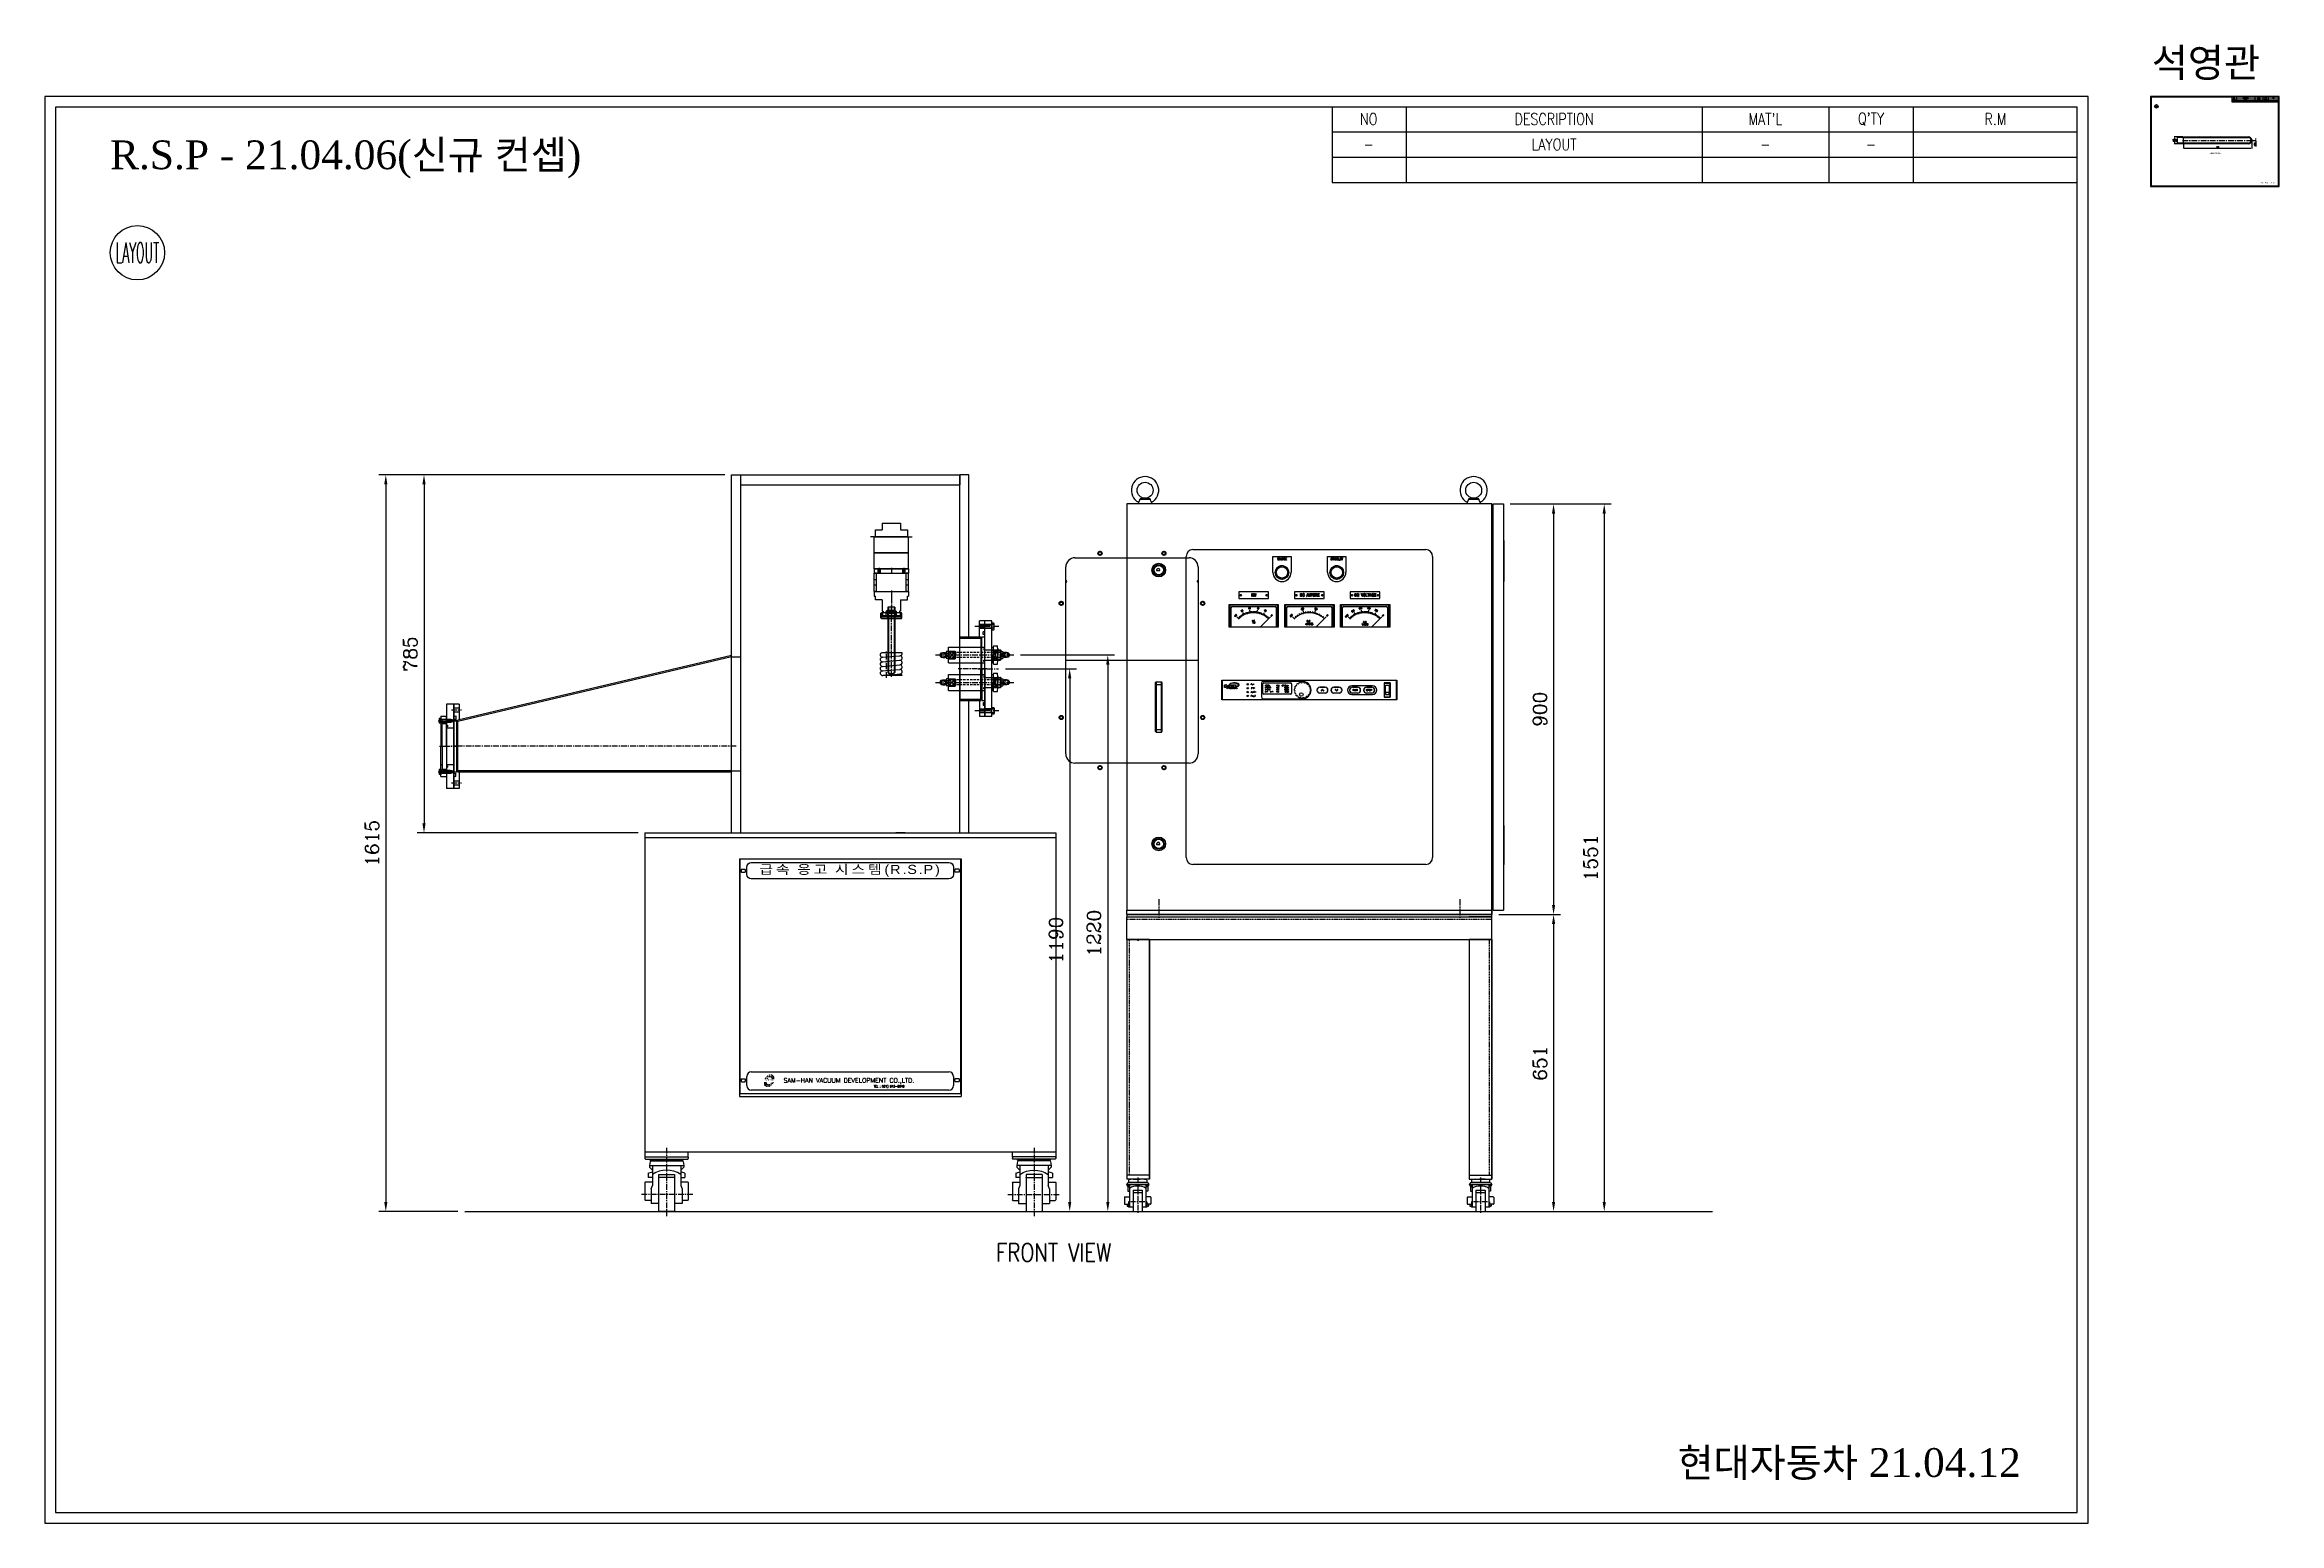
# Model space of a CAD drawing. Extents: x 109308 to 114204, y 60901 to 64142.
import ezdxf
from ezdxf.enums import TextEntityAlignment as Align

# ---------------------------------------------------------------- set-up
doc = ezdxf.new("R2010")
doc.units = 0
doc.header["$LTSCALE"] = 10
doc.header["$MEASUREMENT"] = 0
for name, pattern in [('CENTER', [2, 1.25, -0.25, 0.25, -0.25]), ('CHAIN', [0.3543, 0.2362, -0.0295, 0.0591, -0.0295]), ('HIDDEN', [0.375, 0.25, -0.125]), ('HIDDENX2', [0.75, 0.5, -0.25]), ('PHANTOM', [2.5, 1.25, -0.25, 0.25, -0.25, 0.25, -0.25])]:
    doc.linetypes.add(name, pattern=pattern)
doc.layers.get('0').update_dxf_attribs({"linetype": 'CONTINUOUS'})
doc.layers.get('DEFPOINTS').update_dxf_attribs({"linetype": 'CONTINUOUS'})
for name, color, linetype in [('1', 2, 'CONTINUOUS'), ('8', 11, 'CONTINUOUS'), ('BOM-UDEF', 3, 'CONTINUOUS'), ('CENTERLINE', 1, 'CENTER'), ('CL', 1, 'CENTER'), ('FOOTMASTER', 3, 'CONTINUOUS'), ('HI', 4, 'HIDDENX2'), ('HL', 2, 'HIDDEN'), ('HOL1', 6, 'PHANTOM'), ('IL', 5, 'PHANTOM'), ('LINE', 3, 'CONTINUOUS'), ('NAME', 3, 'CONTINUOUS'), ('RD', 1, 'CONTINUOUS'), ('RE', 1, 'CONTINUOUS'), ('가시적인_것_ISO_', 3, 'CONTINUOUS'), ('가시적인_좁은_것_ISO_', 3, 'CONTINUOUS'), ('중심_표식_ISO_', 1, 'CONTINUOUS')]:
    doc.layers.add(name, color=color, linetype=linetype)
doc.styles.add('RO', font='romans.shx')
doc.styles.add('ROMANC', font='romanc.shx')
doc.styles.add('ROMANC_1_0', font='romanc.shx')
doc.styles.get("Standard").update_dxf_attribs({"font": 'romanc.shx', "bigfont": 'whgtxt.shx'})
doc.styles.add('STYLE1', font='@Gulim.ttf')
doc.dimstyles.new('삼한진공', dxfattribs={"dimscale": 0, "dimtxt": 2.5, "dimasz": 2.5, "dimexe": 1, "dimexo": 1, "dimgap": 1, "dimtad": 1, "dimtoh": 1, "dimdec": 4, "dimtxsty": 'RO', "dimcen": 0, "dimclrd": 2, "dimclre": 2, "dimclrt": 3, "dimazin": 3, "dimtp": 0.3, "dimtfac": 0.5, "dimtdec": 4, "dimtofl": 0, "dimtmove": 0, "dimatfit": 3, "dimtolj": 2})

msp = doc.modelspace()

# ---------------------------------------------------------------- texts
at = {"color": 3, "style": 'RO', "width": 0.8}
for s, height, p in [('NO', 25.4016, (112209.181, 63978.985)), ('DESCRIPTION', 25.4016, (112615.379, 63978.985)), ("MAT'L", 25.4016, (113078.285, 63978.985)), ("Q'TY", 25.4016, (113309.738, 63978.985)), ('R.M', 25.4016, (113582.16, 63978.985)), ('4-08', 1.6, (114104.996, 64021.916)), ('NO', 1.6, (114104.996, 64025.415)), ('DESCRIPTION', 1.6, (114130.581, 64025.415)), ('QUARTZ', 1.6, (114130.581, 64021.916)), ('QUARTZ', 1.6, (114159.739, 64021.916)), ("MAT'L", 1.6, (114159.739, 64025.415)), ('10 EA', 1.6, (114174.318, 64021.916)), ("Q'TY", 1.6, (114174.318, 64025.415)), ('R.M', 1.6, (114191.477, 64025.415)), ('-', 25.402, (112209.181, 63923.437)), ('LAYOUT', 25.4016, (112615.379, 63923.437)), ('-', 25.402, (113078.285, 63923.437)), ('-', 25.402, (113309.738, 63923.437)), ('FRONT VIEW', 40, (111518.902, 61494.719))]:
    msp.add_text(s, height=height, dxfattribs=at).set_placement(p, align=Align.MIDDLE)
at = {"color": 2, "style": 'RO'}
for s, height, width, p, p2 in [('4-08', 2.7654, 0.455923, (113932.075, 64005.594), (113937.058, 64005.594)), ('LAYOUT', 43.9033, 0.405674, (109463.892, 63664.313), (109558.881, 63664.313))]:
    msp.add_text(s, height=height, dxfattribs=dict(at, width=width)).set_placement(p, p2, align=Align.FIT)
at = {"color": 0, "linetype": 'CONTINUOUS', "attachment_point": 1}
for s, insert, char_height, width in [('{\\fBatang|b0|i0|c129|p18;\\C3;석영관}', (113924.847, 64134.105), 63, 1802.35929), ('\\pt378;{\\fBatang|b0|i0|c129|p18;\\C3;R.S.P - 21.04.06(신규 컨셉)}', (109451.337, 63932.287), 63, 1802.35929), ('{\\fBatang|b0|i0|c129|p18;\\C3;현대자동차 석영관}', (114051.214, 63905.401), 2.5, 50.05714), ('{\\fBatang|b0|i0|c129|p18;\\C3;현대자동차 21.04.12}', (114163.137, 63840.578), 2.5, 50.05714), ('{\\fBatang|b0|i0|c129|p18;\\C3;현대자동차 21.04.12}', (112885.755, 61065.77), 63, 1802.35929)]:
    msp.add_mtext(s, dxfattribs=dict(at, insert=insert, char_height=char_height, width=width))
at = {"insert": (111072.849, 62331.402), "char_height": 20, "width": 458.76525, "attachment_point": 5, "style": 'ROMANC'}
msp.add_mtext('{\\fGulim|b0|i0|c129|p50;\\W1.2;\\T1.2;\\C2;급속 응고 시스템(R.S.P)}', dxfattribs=at)
at = {"layer": 'IL', "style": 'STYLE1', "width": 0.6}
msp.add_text('SAM VAC', height=4.2138, dxfattribs=at).set_placement((110895.622, 61871.261), align=Align.CENTER)
at = {"layer": 'LINE', "color": 2, "style": 'ROMANC'}
msp.add_text('TEL ; 031) 943-8040', height=4.5, dxfattribs=at).set_placement((111124.572, 61856.725))
at = {"layer": 'NAME', "color": 2, "style": 'ROMANC_1_0'}
msp.add_text('SAM-HAN VACUUM DEVELOPMENT CO.,LTD.', height=10, dxfattribs=at).set_placement((110927.166, 61866.985))

# ---------------------------------------------------------------- blocks, each defined once
blk = doc.blocks.new('A$C2DFC3B60')
for p, q in [((46.4, 174.9), (46.4, 210)), ((58.4, 210), (46.4, 210)), ((58.4, 200.8), (46.4, 200.8)), ((58.4, 105), (58.4, 210)), ((3.4, 174.9), (49.4, 174.9)), ((3.4, 105), (3.4, 174.9)), ((3.4, 171.9), (49.4, 171.9)), ((58.4, 194.2), (46.4, 194.2)), ((49.4, 174.9), (49.4, 105)), ((49.4, 172.7), (51.5, 172.7)), ((51.5, 105), (51.5, 174.9)), ((51.5, 174.9), (58.4, 174.9)), ((54.2, 179.8), (54.2, 185.5)), ((54.2, 179.8), (54.2, 185.5)), ((58.4, 185.5), (54.2, 185.5)), ((58.4, 185.5), (54.2, 185.5)), ((58.4, 179.8), (54.2, 179.8)), ((58.4, 179.8), (54.2, 179.8)), ((3.4, 105), (3.4, 35.1)), ((49.4, 35.1), (49.4, 105)), ((51.5, 105), (51.5, 35.1)), ((58.4, 105), (58.4, 0)), ((3.4, 38.1), (49.4, 38.1)), ((3.4, 35.1), (49.4, 35.1)), ((46.4, 35.1), (46.4, 0)), ((58.4, 15.8), (46.4, 15.8)), ((58.4, 9.2), (46.4, 9.2)), ((49.4, 37.3), (51.5, 37.3)), ((51.5, 35.1), (58.4, 35.1)), ((58.4, 30.2), (54.2, 30.2)), ((58.4, 30.2), (54.2, 30.2)), ((54.2, 30.2), (54.2, 24.5)), ((54.2, 30.2), (54.2, 24.5)), ((58.4, 24.5), (54.2, 24.5)), ((58.4, 24.5), (54.2, 24.5)), ((58.4, 0), (46.4, 0))]:
    blk.add_line(p, q)
at = {"layer": 'CL'}
for p, q in [((59.4, 197.5), (44.9, 197.5)), ((62.4, 105), (0, 105)), ((59.4, 12.5), (44.9, 12.5))]:
    blk.add_line(p, q, dxfattribs=at)
at = {"layer": 'DEFPOINTS', "color": 0, "linetype": 'BYBLOCK'}
for p in [(49.4, 35.1), (51.5, 35.1), (46.4, 0)]:
    blk.add_point(p, dxfattribs=at)
at = {"layer": 'RD'}
for p, q in [((58.4, 201.5), (46.4, 201.5)), ((58.4, 193.5), (46.4, 193.5)), ((58.4, 16.5), (46.4, 16.5)), ((58.4, 8.5), (46.4, 8.5))]:
    blk.add_line(p, q, dxfattribs=at)
blk = doc.blocks.new('A$C5B1021CC')
for p, q in [((96.7, 201.5), (96, 200.8)), ((96, 200.8), (96, 194.2)), ((123, 201.5), (96.7, 201.5)), ((96.7, 201.5), (96.7, 193.5)), ((123, 210), (108, 210)), ((108, 0), (108, 210)), ((123, 202), (108, 202)), ((121.4, 201.5), (121.4, 193.5)), ((123, 0), (123, 210)), ((123.4, 203.4), (123, 203.4)), ((123.4, 205), (123.4, 190)), ((127.8, 205), (123.4, 205)), ((127.8, 201.5), (123.4, 201.5)), ((128.5, 191.7), (128.5, 203.3)), ((28, 152.5), (108, 152.5)), ((28, 117.5), (28, 152.5)), ((96, 194.2), (96.7, 193.5)), ((96.7, 193.5), (123, 193.5)), ((108, 149.4), (105.7, 149.4)), ((105.7, 149.4), (105.7, 146)), ((123, 193), (108, 193)), ((123, 191.7), (123.4, 191.7)), ((123, 152.5), (126, 152.5)), ((127.8, 193.5), (123.4, 193.5)), ((123.4, 190), (127.8, 190)), ((126, 152.5), (126, 135)), ((126, 149), (126, 135)), ((126.5, 155), (135.5, 155)), ((136, 149), (136, 135)), ((10, 137.5), (12, 139.8)), ((10, 137.5), (10, 132.5)), ((10, 132.5), (12, 130.3)), ((12, 139.8), (15, 139.8)), ((12, 139.8), (12, 130.3)), ((12, 130.3), (15, 130.3)), ((15, 139.8), (15.7, 140.5)), ((15, 130.3), (15.7, 129.5)), ((15.7, 140.5), (20.2, 140.5)), ((15.7, 129.5), (20.2, 129.5)), ((21, 139.8), (20.2, 140.5)), ((21, 130.3), (20.2, 129.5)), ((21, 139.8), (23, 139.8)), ((21, 130.3), (23, 130.3)), ((23, 140.8), (23, 129.3)), ((27.5, 142.8), (23.5, 142.8)), ((27.5, 138.3), (23.5, 138.3)), ((27.5, 131.8), (23.5, 131.8)), ((27.5, 127.3), (23.5, 127.3)), ((28, 143.1), (43, 126.9)), ((43, 143.1), (28, 126.9)), ((28, 143.1), (43, 143.1)), ((28, 126.9), (43, 126.9)), ((28, 117.5), (108, 117.5)), ((43, 143.1), (43, 126.9)), ((105.7, 146), (142.3, 146)), ((105.7, 124), (142.3, 124)), ((105.7, 120.6), (105.7, 124)), ((108, 120.6), (105.7, 120.6)), ((123, 145.3), (123.8, 146)), ((123, 146), (123, 145.3)), ((123, 124), (123, 124.8)), ((123, 124.8), (123.8, 124)), ((123, 117.5), (126, 117.5)), ((126, 145.3), (136, 145.3)), ((126, 117.5), (126, 135)), ((126, 121), (126, 135)), ((126, 124.8), (136, 124.8)), ((126.5, 143), (135.5, 143)), ((126.5, 127), (135.5, 127)), ((126.5, 115), (135.5, 115)), ((136, 121), (136, 135)), ((142.3, 124), (142.3, 146)), ((143, 145.3), (142.3, 146)), ((143, 124.8), (142.3, 124)), ((143, 145.3), (143, 124.8)), ((143.5, 142.8), (147.5, 142.8)), ((143.5, 138.3), (147.5, 138.3)), ((143.5, 131.8), (147.5, 131.8)), ((143.5, 127.3), (147.5, 127.3)), ((148, 140.8), (148, 129.3)), ((150, 139.8), (148, 139.8)), ((150, 130.3), (148, 130.3)), ((150, 139.8), (150.7, 140.5)), ((150, 130.3), (150.7, 129.5)), ((155.2, 140.5), (150.7, 140.5)), ((155.2, 129.5), (150.7, 129.5)), ((156, 139.8), (155.2, 140.5)), ((156, 130.3), (155.2, 129.5)), ((159, 139.8), (156, 139.8)), ((159, 130.3), (156, 130.3)), ((161, 137.5), (159, 139.8)), ((159, 139.8), (159, 130.3)), ((161, 132.5), (159, 130.3)), ((161, 137.5), (161, 132.5)), ((10, 77.5), (12, 79.8)), ((10, 77.5), (10, 72.5)), ((10, 72.5), (12, 70.3)), ((12, 79.8), (15, 79.8)), ((12, 79.8), (12, 70.3)), ((12, 70.3), (15, 70.3)), ((15, 79.8), (15.7, 80.5)), ((15, 70.3), (15.7, 69.5)), ((15.7, 80.5), (20.2, 80.5)), ((15.7, 69.5), (20.2, 69.5)), ((21, 79.8), (20.2, 80.5)), ((21, 70.3), (20.2, 69.5)), ((21, 79.8), (23, 79.8)), ((21, 70.3), (23, 70.3)), ((23, 80.8), (23, 69.3)), ((27.5, 82.8), (23.5, 82.8)), ((27.5, 78.3), (23.5, 78.3)), ((27.5, 71.7), (23.5, 71.7)), ((27.5, 67.3), (23.5, 67.3)), ((28, 92.5), (108, 92.5)), ((28, 57.5), (28, 92.5)), ((28, 83.1), (43, 66.9)), ((43, 83.1), (28, 66.9)), ((28, 83.1), (43, 83.1)), ((28, 66.9), (43, 66.9)), ((28, 57.5), (108, 57.5)), ((43, 83.1), (43, 66.9)), ((108, 89.4), (105.7, 89.4)), ((105.7, 89.4), (105.7, 86)), ((105.7, 86), (142.3, 86)), ((105.7, 64), (142.3, 64)), ((105.7, 60.6), (105.7, 64)), ((108, 60.6), (105.7, 60.6)), ((123, 92.5), (126, 92.5)), ((123, 85.3), (123.8, 86)), ((123, 86), (123, 85.3)), ((123, 64), (123, 64.8)), ((123, 64.8), (123.8, 64)), ((123, 57.5), (126, 57.5)), ((126, 92.5), (126, 75)), ((126, 89), (126, 75)), ((126, 85.3), (136, 85.3)), ((126, 57.5), (126, 75)), ((126, 61), (126, 75)), ((126, 64.8), (136, 64.8)), ((126.5, 95), (135.5, 95)), ((126.5, 83), (135.5, 83)), ((126.5, 67), (135.5, 67)), ((126.5, 55), (135.5, 55)), ((136, 89), (136, 75)), ((136, 61), (136, 75)), ((142.3, 64), (142.3, 86)), ((143, 85.3), (142.3, 86)), ((143, 64.8), (142.3, 64)), ((143, 85.3), (143, 64.8)), ((143.5, 82.8), (147.5, 82.8)), ((143.5, 78.3), (147.5, 78.3)), ((143.5, 71.7), (147.5, 71.7)), ((143.5, 67.3), (147.5, 67.3)), ((148, 80.8), (148, 69.3)), ((150, 79.8), (148, 79.8)), ((150, 70.3), (148, 70.3)), ((150, 79.8), (150.7, 80.5)), ((150, 70.3), (150.7, 69.5)), ((155.2, 80.5), (150.7, 80.5)), ((155.2, 69.5), (150.7, 69.5)), ((156, 79.8), (155.2, 80.5)), ((156, 70.3), (155.2, 69.5)), ((159, 79.8), (156, 79.8)), ((159, 70.3), (156, 70.3)), ((161, 77.5), (159, 79.8)), ((159, 79.8), (159, 70.3)), ((161, 72.5), (159, 70.3)), ((161, 77.5), (161, 72.5)), ((96, 15.8), (96.7, 16.5)), ((96, 15.8), (96, 9.2)), ((96.7, 8.5), (96, 9.2)), ((96.7, 8.5), (96.7, 16.5)), ((96.7, 16.5), (123, 16.5)), ((123, 8.5), (96.7, 8.5)), ((123, 17), (108, 17)), ((123, 8), (108, 8)), ((123, 0), (108, 0)), ((121.4, 8.5), (121.4, 16.5)), ((123, 18.4), (123.4, 18.4)), ((123.4, 6.7), (123, 6.7)), ((123.4, 20), (127.8, 20)), ((123.4, 5), (123.4, 20)), ((127.8, 16.5), (123.4, 16.5)), ((127.8, 8.5), (123.4, 8.5)), ((127.8, 5), (123.4, 5)), ((128.5, 18.3), (128.5, 6.7))]:
    blk.add_line(p, q)
at = {"color": 1}
for p, q in [((15, 139.8), (21, 139.8)), ((15, 130.3), (21, 130.3)), ((29, 140.7), (28, 141.7)), ((29, 129.3), (28, 128.3)), ((28.1, 141.6), (40, 141.2)), ((28.1, 128.4), (40, 128.8)), ((40, 141.2), (41.6, 140.2)), ((40, 128.8), (41.6, 129.8)), ((131, 141.2), (129.4, 140.2)), ((131, 128.8), (129.4, 129.8)), ((142.9, 141.6), (131, 141.2)), ((142.9, 128.4), (131, 128.8)), ((142, 140.7), (143, 141.7)), ((142, 129.3), (143, 128.3)), ((156, 139.8), (150, 139.8)), ((156, 130.3), (150, 130.3)), ((15, 79.8), (21, 79.8)), ((15, 70.3), (21, 70.3)), ((29, 80.7), (28, 81.7)), ((29, 69.3), (28, 68.3)), ((28.1, 81.6), (40, 81.2)), ((28.1, 68.4), (40, 68.8)), ((40, 81.2), (41.6, 80.2)), ((40, 68.8), (41.6, 69.8)), ((131, 81.2), (129.4, 80.2)), ((131, 68.8), (129.4, 69.8)), ((142.9, 81.6), (131, 81.2)), ((142.9, 68.4), (131, 68.8)), ((142, 80.7), (143, 81.7)), ((142, 69.3), (143, 68.3)), ((156, 79.8), (150, 79.8)), ((156, 70.3), (150, 70.3))]:
    blk.add_line(p, q, dxfattribs=at)
for centre, radius, start, end in [((125.9, 203.3), 2.57, 317.0873, 42.9127), ((116.5, 197.5), 12, 340.5288, 19.4712), ((162.2, 149), 36.3, 170.4727, 189.5273), ((125.9, 191.7), 2.57, 317.0873, 42.9127), ((99.7, 149), 36.2, 350.4727, 9.5273), ((28.3, 140.5), 5.31, 154.9424, 205.0576), ((33.8, 135), 10.8, 162.5077, 197.4923), ((28.3, 129.5), 5.31, 154.9424, 205.0576), ((22.7, 140.5), 5.31, 334.9424, 25.0576), ((17.2, 135), 10.8, 342.5077, 17.4923), ((22.7, 129.5), 5.31, 334.9424, 25.0576), ((190.2, 135), 64.2, 172.8473, 187.1527), ((162.2, 121), 36.3, 170.4727, 189.5273), ((71.7, 135), 64.2, 352.8473, 7.1527), ((99.7, 121), 36.2, 350.4727, 9.5273), ((148.3, 140.5), 5.31, 154.9424, 205.0576), ((153.8, 135), 10.8, 162.5077, 197.4923), ((148.3, 129.5), 5.31, 154.9424, 205.0576), ((142.7, 140.5), 5.31, 334.9424, 25.0576), ((137.2, 135), 10.8, 342.5077, 17.4923), ((142.7, 129.5), 5.31, 334.9424, 25.0576), ((28.3, 80.5), 5.31, 154.9424, 205.0576), ((33.8, 75), 10.8, 162.5077, 197.4923), ((28.3, 69.5), 5.31, 154.9424, 205.0576), ((22.7, 80.5), 5.31, 334.9424, 25.0576), ((17.2, 75), 10.8, 342.5077, 17.4923), ((22.7, 69.5), 5.31, 334.9424, 25.0576), ((162.2, 89), 36.3, 170.4727, 189.5273), ((190.2, 75), 64.2, 172.8473, 187.1527), ((162.2, 61), 36.3, 170.4727, 189.5273), ((99.7, 89), 36.2, 350.4727, 9.5273), ((71.7, 75), 64.2, 352.8473, 7.1527), ((99.7, 61), 36.2, 350.4727, 9.5273), ((148.3, 80.5), 5.31, 154.9424, 205.0576), ((153.8, 75), 10.8, 162.5077, 197.4923), ((148.3, 69.5), 5.31, 154.9424, 205.0576), ((142.7, 80.5), 5.31, 334.9424, 25.0576), ((137.2, 75), 10.8, 342.5077, 17.4923), ((142.7, 69.5), 5.31, 334.9424, 25.0576), ((125.9, 18.3), 2.57, 317.0873, 42.9127), ((116.5, 12.5), 12, 340.5288, 19.4712), ((125.9, 6.7), 2.57, 317.0873, 42.9127)]:
    blk.add_arc(centre, radius, start, end)
at = {"layer": 'CL'}
for p, q in [((138.5, 197.5), (86, 197.5)), ((0, 135), (171, 135)), ((93, 105), (138, 105)), ((0, 75), (171, 75)), ((138.5, 12.5), (86, 12.5))]:
    blk.add_line(p, q, dxfattribs=at)
at = {"layer": 'HI'}
for p, q in [((10, 137.5), (23, 137.5)), ((10, 132.5), (23, 132.5)), ((29, 140.7), (43, 140.2)), ((29, 140.7), (29, 129.3)), ((29, 129.3), (43, 129.8)), ((40, 141.2), (40, 128.8)), ((133, 140.2), (43, 140.2)), ((43, 140.2), (44.5, 137.6)), ((43, 129.8), (44.5, 132.4)), ((133, 129.8), (43, 129.8)), ((128, 140.2), (126.5, 137.6)), ((128, 129.8), (126.5, 132.4)), ((142, 140.7), (128, 140.2)), ((128, 140.2), (128, 129.8)), ((142, 129.3), (128, 129.8)), ((131, 141.2), (131, 128.8)), ((142, 140.7), (142, 129.3)), ((161, 137.5), (148, 137.5)), ((161, 132.5), (148, 132.5)), ((10, 77.5), (23, 77.5)), ((10, 72.5), (23, 72.5)), ((29, 80.7), (43, 80.2)), ((29, 80.7), (29, 69.3)), ((29, 69.3), (43, 69.8)), ((40, 81.2), (40, 68.8)), ((133, 80.2), (43, 80.2)), ((43, 80.2), (44.5, 77.6)), ((43, 69.8), (44.5, 72.4)), ((133, 69.8), (43, 69.8)), ((128, 80.2), (126.5, 77.6)), ((128, 69.8), (126.5, 72.4)), ((142, 80.7), (128, 80.2)), ((128, 80.2), (128, 69.8)), ((142, 69.3), (128, 69.8)), ((131, 81.2), (131, 68.8)), ((142, 80.7), (142, 69.3)), ((161, 77.5), (148, 77.5)), ((161, 72.5), (148, 72.5))]:
    blk.add_line(p, q, dxfattribs=at)
at = {"layer": 'RD', "color": 1}
for p, q in [((96, 200.8), (121.4, 200.8)), ((121.4, 200.8), (122.6, 201.5)), ((96, 194.2), (121.4, 194.2)), ((121.4, 194.2), (122.6, 193.5)), ((96, 15.8), (121.4, 15.8)), ((96, 9.2), (121.4, 9.2)), ((121.4, 15.8), (122.6, 16.5)), ((121.4, 9.2), (122.6, 8.5))]:
    blk.add_line(p, q, dxfattribs=at)
at = {"layer": 'RE'}
for p, q in [((123, 145.3), (143, 145.3)), ((123, 124.8), (143, 124.8)), ((123, 85.3), (143, 85.3)), ((123, 64.8), (143, 64.8))]:
    blk.add_line(p, q, dxfattribs=at)
blk = doc.blocks.new('AN-237')
at = {"color": 7}
for p, q in [((-46.19, 0), (-46.19, -2.6)), ((-42.66, 0), (-42.66, -2.6)), ((42.66, 0), (42.66, -2.6)), ((46.19, 0), (46.19, -2.6)), ((-46.19, -2.6), (-42.66, -2.6)), ((42.66, -2.6), (46.19, -2.6))]:
    blk.add_line(p, q, dxfattribs=at)
blk = doc.blocks.new('A$C77567018')
for p, q in [((5, 185), (5, 0)), ((21, 185), (5, 185)), ((5, 151.5), (5.5, 151)), ((5.5, 151), (5.5, 146)), ((5.5, 151), (17.5, 151)), ((15, 151.5), (15, 145.5)), ((17.5, 151), (17.5, 146)), ((17.5, 151), (18.9, 148.5)), ((17.5, 146), (18.9, 148.5)), ((21, 0), (21, 185)), ((5, 145.5), (5.5, 146)), ((5, 132.5), (21, 132.5)), ((5.5, 146), (17.5, 146)), ((5, 52.5), (21, 52.5)), ((5, 39.5), (5.5, 39)), ((5, 33.5), (5.5, 34)), ((21, 0), (5, 0)), ((5.5, 34), (5.5, 39)), ((5.5, 39), (17.5, 39)), ((5.5, 34), (17.5, 34)), ((15, 33.5), (15, 39.5)), ((17.5, 34), (17.5, 39)), ((17.5, 39), (18.9, 36.5)), ((17.5, 34), (18.9, 36.5))]:
    blk.add_line(p, q)
at = {"layer": 'CL'}
for p, q in [((0, 148.5), (26, 148.5)), ((0, 92.5), (26, 92.5)), ((0, 36.5), (26, 36.5))]:
    blk.add_line(p, q, dxfattribs=at)
at = {"layer": 'DEFPOINTS', "color": 0, "linetype": 'BYBLOCK'}
for p in [(21, 185), (21, 0)]:
    blk.add_point(p, dxfattribs=at)
at = {"layer": 'RD'}
for p, q in [((5, 151.5), (15, 151.5)), ((15, 151.5), (15.9, 151)), ((5, 145.5), (15, 145.5)), ((15, 145.5), (15.9, 146)), ((5, 39.5), (15, 39.5)), ((5, 33.5), (15, 33.5)), ((15, 39.5), (15.9, 39)), ((15, 33.5), (15.9, 34))]:
    blk.add_line(p, q, dxfattribs=at)
at = {"xscale": -1, "rotation": 90}
blk.add_blockref('AN-237', (5, 92.5), dxfattribs=at)
blk = doc.blocks.new('A$C1D393EFE')
for p, q in [((3.3, 132), (15.3, 132)), ((3.3, 132), (3.3, 66)), ((3.3, 125.1), (15.3, 125.1)), ((3.3, 118.8), (15.3, 118.8)), ((5.8, 106), (3.3, 108.5)), ((5.8, 116), (15.3, 116)), ((5.8, 66), (5.8, 116)), ((5.8, 66), (5.8, 116)), ((15.3, 116), (15.3, 132)), ((15.3, 66), (15.3, 116)), ((3.3, 0), (3.3, 66)), ((5.8, 66), (5.8, 16)), ((5.8, 66), (5.8, 16)), ((15.3, 66), (15.3, 16)), ((5.8, 26), (3.3, 23.5)), ((3.3, 13.1), (15.3, 13.1)), ((3.3, 6.8), (15.3, 6.8)), ((5.8, 16), (15.3, 16)), ((15.3, 16), (15.3, 0)), ((3.3, 0), (15.3, 0))]:
    blk.add_line(p, q)
at = {"layer": 'CL'}
for p, q in [((0, 122), (18.7, 122)), ((0.5, 66), (17.5, 66)), ((0, 10), (20.7, 10))]:
    blk.add_line(p, q, dxfattribs=at)
at = {"layer": 'DEFPOINTS', "color": 0, "linetype": 'BYBLOCK'}
for p in [(3.3, 132), (3.3, 132), (5.8, 106), (15.3, 132), (15.3, 116), (5.8, 66), (3.3, 23.5), (3.3, 0)]:
    blk.add_point(p, dxfattribs=at)
blk = doc.blocks.new('HS_BOM', base_point=(7564.1, 11526.9))
at = {"layer": 'BOM-UDEF'}
blk.add_circle((7564.1, 11526.9), 0.25, dxfattribs=at)
blk = doc.blocks.new('SAFWEF')
for p, q in [((0, 11.2), (9, 11.2)), ((0, 11.2), (0, -11.2)), ((0, 7.6), (9, 7.6)), ((9, -11.2), (9, 11.2)), ((0, -7.7), (9, -7.7)), ((0, -11.2), (9, -11.2))]:
    blk.add_line(p, q)
blk = doc.blocks.new('SDGT4E5')
for p, q in [((-23, -2), (-23, 9)), ((-23, 9), (-22, 9)), ((-22, -3), (-22, 10)), ((22, 10), (-22, 10)), ((-20.7, 3), (20.7, 3)), ((-20.7, 3), (-20.7, 0)), ((-20.7, 0), (20.7, 0)), ((-20.2, 10), (-19.4, 9.2)), ((-20.2, 3), (-19.4, 3.8)), ((-19.4, 9.2), (-19.4, 3.8)), ((-7.7, -3), (-7.7, 0)), ((7.7, -3), (7.7, 0)), ((20.2, 10), (19.4, 9.2)), ((19.4, 9.2), (19.4, 3.8)), ((20.2, 3), (19.4, 3.8)), ((20.7, 3), (20.7, 0)), ((22, -3), (22, 10)), ((23, 9), (22, 9)), ((23, -2), (23, 9)), ((-22, -2), (-23, -2)), ((22, -3), (-22, -3)), ((22, -2), (23, -2))]:
    blk.add_line(p, q)
at = {"color": 1}
for p, q in [((-20.2, 10), (-20.2, 3)), ((20.2, 10), (20.2, 3))]:
    blk.add_line(p, q, dxfattribs=at)
at = {"layer": 'CL'}
blk.add_line((0, -4.3), (0, 11.3), dxfattribs=at)
blk = doc.blocks.new('SDT34RTEW')
for p, q in [((-7.5, 0), (-7.5, -143.2)), ((-7.5, 0), (7.5, 0)), ((-6, 0), (-6, -143.4)), ((6, 0), (6, -143.4)), ((7.5, 0), (7.5, -143.2)), ((-1.5, -150), (-1.5, -148)), ((-1.5, -150), (1.5, -150)), ((0, -150), (-0.6, -147.2)), ((0, -150), (0.6, -147.2)), ((1.5, -150), (1.5, -148))]:
    blk.add_line(p, q)
for centre, radius, start, end in [((-5.5, -143.2), 2, 180, 252.5424), ((-7, -151.7), 6.6, 33.8882, 82.3375), ((-5, -143.4), 1, 180, 246.4218), ((-7.3, -153.1), 8.98, 41.2022, 77.5079), ((7.3, -153.1), 8.98, 102.4921, 138.7978), ((7, -151.7), 6.6, 97.6625, 146.1118), ((5, -143.4), 1, 293.5782, 0), ((5.5, -143.2), 2, 287.4576, 0)]:
    blk.add_arc(centre, radius, start, end)
at = {"layer": 'CL'}
blk.add_line((0, -153), (0, 3), dxfattribs=at)
blk = doc.blocks.new('A$C5EEA2638')
for p, q in [((0, 40), (5, 40)), ((0, 0), (0, 40)), ((0, 26), (5, 26)), ((0, 14), (5, 14)), ((0, 0), (5, 0)), ((5, 0), (5, 40))]:
    blk.add_line(p, q)
blk = doc.blocks.new('A$C5DA91086')
for p, q in [((0, 12), (0, 2)), ((75, 12), (0, 12)), ((75, 2), (0, 2)), ((8.4, 12), (8.4, 2)), ((12.6, 12), (12.6, 2)), ((62.4, 12), (62.4, 2)), ((66.6, 12), (66.6, 2)), ((75, 12), (75, 2))]:
    blk.add_line(p, q)
at = {"layer": 'CL'}
for p, q in [((10.5, 14), (10.5, 0)), ((37.5, 14), (37.5, 0)), ((64.5, 14), (64.5, 0))]:
    blk.add_line(p, q, dxfattribs=at)
at = {"layer": 'RD'}
for p, q in [((8, 12), (8, 2)), ((13, 12), (13, 2)), ((62, 12), (62, 2)), ((67, 12), (67, 2))]:
    blk.add_line(p, q, dxfattribs=at)
blk = doc.blocks.new('A$C74223D4E')
for p, q in [((10, 129), (10, 126)), ((11, 130), (104, 130)), ((11, 125), (104, 125)), ((21.3, 120.1), (20, 111)), ((20, 111), (20, 107.3)), ((20, 111), (95, 111)), ((20, 107.3), (26.5, 101)), ((21.3, 123), (21.3, 125)), ((21.3, 123), (93.7, 123)), ((22.3, 121), (92.7, 121)), ((26.5, 111), (26.5, 66.9)), ((88.5, 111), (88.5, 66.9)), ((95, 107.3), (88.5, 101)), ((93.7, 123), (93.7, 125)), ((93.7, 120.1), (95, 111)), ((95, 111), (95, 107.3)), ((105, 129), (105, 126)), ((10, 73.6), (10, 35.6)), ((26.5, 74.6), (11, 74.6)), ((17.3, 94.2), (26.5, 96.9)), ((17.3, 94.2), (17.3, 84.6)), ((26.5, 84.6), (17.3, 84.6)), ((23.5, 59.7), (26.5, 66.9)), ((23.5, 59.7), (23.5, 28)), ((40, 91), (40, 84)), ((40, 91), (75, 91)), ((40, 84), (40, 11)), ((74, 85), (41, 85)), ((75, 91), (75, 84)), ((75, 84), (75, 11)), ((97.7, 94.2), (88.5, 96.9)), ((88.5, 84.6), (97.7, 84.6)), ((104, 74.6), (88.5, 74.6)), ((88.5, 66.9), (91.5, 59.7)), ((91.5, 59.7), (91.5, 28)), ((97.7, 94.2), (97.7, 84.6)), ((105, 73.6), (105, 35.6)), ((23.5, 34.6), (11, 34.6)), ((40, 28), (23.5, 28)), ((74, 10), (41, 10)), ((91.5, 28), (75, 28)), ((104, 34.6), (91.5, 34.6))]:
    blk.add_line(p, q)
for centre, radius, start, end in [((11, 129), 1, 90, 180), ((11, 126), 1, 180, 270), ((22.3, 120), 1, 90, 172.1076), ((57.5, 47.9), 53.1, 54.2641, 125.7359), ((92.7, 120), 1, 7.8924, 90), ((104, 129), 1, 0, 90), ((104, 126), 1, 270, 0), ((11, 73.6), 1, 90, 180), ((41, 84), 1, 90, 180), ((74, 84), 1, 0, 90), ((104, 73.6), 1, 0, 90), ((11, 35.6), 1, 180, 270), ((41, 11), 1, 180, 270), ((74, 11), 1, 270, 0), ((104, 35.6), 1, 270, 0)]:
    blk.add_arc(centre, radius, start, end)
at = {"layer": 'CL'}
for p, q in [((57.5, 150), (57.5, 0)), ((115, 47.5), (0, 47.5))]:
    blk.add_line(p, q, dxfattribs=at)
blk = doc.blocks.new('*D19')
at = {"color": 2}
for p, q in [((110798.3, 63199.4), (110124.3, 63199.4)), ((110139.3, 63178.4), (110139.3, 62435.4)), ((110608.3, 62414.4), (110124.3, 62414.4))]:
    blk.add_line(p, q, dxfattribs=at)
for points in [[(110135.8, 63178.4), (110142.8, 63178.4), (110139.3, 63199.4)], [(110135.8, 62435.4), (110142.8, 62435.4), (110139.3, 62414.4)]]:
    blk.add_solid(points, dxfattribs=at)
at = {"layer": 'DEFPOINTS', "color": 0}
for p in [(110813.3, 63199.4), (110139.3, 62414.4), (110623.3, 62414.4)]:
    blk.add_point(p, dxfattribs=at)
at = {"color": 3, "insert": (110109.3, 62806.9), "char_height": 30, "attachment_point": 5, "rotation": 90}
blk.add_mtext('\\A2;785', dxfattribs=at)
blk = doc.blocks.new('*D20')
at = {"color": 2}
for p, q in [((110798.3, 63199.4), (110040.6, 63199.4)), ((110055.6, 63178.4), (110055.6, 61605.4)), ((110213.7, 61584.4), (110040.6, 61584.4))]:
    blk.add_line(p, q, dxfattribs=at)
for points in [[(110052.1, 63178.4), (110059.1, 63178.4), (110055.6, 63199.4)], [(110052.1, 61605.4), (110059.1, 61605.4), (110055.6, 61584.4)]]:
    blk.add_solid(points, dxfattribs=at)
at = {"layer": 'DEFPOINTS', "color": 0}
for p in [(110813.3, 63199.4), (110055.6, 61584.4), (110228.7, 61584.4)]:
    blk.add_point(p, dxfattribs=at)
at = {"color": 3, "insert": (110025.6, 62391.9), "char_height": 30, "attachment_point": 5, "rotation": 90}
blk.add_mtext('\\A2;1615', dxfattribs=at)
blk = doc.blocks.new('*D21')
at = {"color": 2}
for p, q in [((111446.3, 62804.4), (111652.5, 62804.4)), ((111637.5, 62783.4), (111637.5, 61605.4)), ((111588.3, 61584.4), (111652.5, 61584.4))]:
    blk.add_line(p, q, dxfattribs=at)
for points in [[(111634, 62783.4), (111641, 62783.4), (111637.5, 62804.4)], [(111634, 61605.4), (111641, 61605.4), (111637.5, 61584.4)]]:
    blk.add_solid(points, dxfattribs=at)
at = {"layer": 'DEFPOINTS', "color": 0}
for p in [(111431.3, 62804.4), (111573.3, 61584.4), (111637.5, 61584.4)]:
    blk.add_point(p, dxfattribs=at)
at = {"color": 3, "insert": (111607.5, 62194.4), "char_height": 30, "attachment_point": 5, "rotation": 90}
blk.add_mtext('\\A2;1220', dxfattribs=at)
blk = doc.blocks.new('*D14')
at = {"color": 2}
for p, q in [((112494.1, 62235.4), (112629.2, 62235.4)), ((112614.2, 62214.4), (112614.2, 61605.4)), ((112479.1, 61584.4), (112629.2, 61584.4))]:
    blk.add_line(p, q, dxfattribs=at)
for points in [[(112610.7, 62214.4), (112617.7, 62214.4), (112614.2, 62235.4)], [(112610.7, 61605.4), (112617.7, 61605.4), (112614.2, 61584.4)]]:
    blk.add_solid(points, dxfattribs=at)
at = {"layer": 'DEFPOINTS', "color": 0}
for p in [(112479.1, 62235.4), (112464.1, 61584.4), (112614.2, 61584.4)]:
    blk.add_point(p, dxfattribs=at)
at = {"color": 3, "insert": (112584.2, 61909.9), "char_height": 30, "attachment_point": 5, "rotation": 90}
blk.add_mtext('\\A2;651', dxfattribs=at)
blk = doc.blocks.new('*D15')
at = {"color": 2}
for p, q in [((112519.1, 63135.4), (112740.2, 63135.4)), ((112725.2, 63114.4), (112725.2, 61605.4)), ((112629.2, 61584.4), (112740.2, 61584.4))]:
    blk.add_line(p, q, dxfattribs=at)
for points in [[(112721.7, 63114.4), (112728.7, 63114.4), (112725.2, 63135.4)], [(112721.7, 61605.4), (112728.7, 61605.4), (112725.2, 61584.4)]]:
    blk.add_solid(points, dxfattribs=at)
at = {"layer": 'DEFPOINTS', "color": 0}
for p in [(112504.1, 63135.4), (112614.2, 61584.4), (112725.2, 61584.4)]:
    blk.add_point(p, dxfattribs=at)
at = {"color": 3, "insert": (112695.2, 62359.9), "char_height": 30, "attachment_point": 5, "rotation": 90}
blk.add_mtext('\\A2;1551', dxfattribs=at)
blk = doc.blocks.new('*D16')
at = {"color": 2}
for p, q in [((112519.1, 63135.4), (112629.2, 63135.4)), ((112614.2, 63114.4), (112614.2, 62256.4)), ((112494.1, 62235.4), (112629.2, 62235.4))]:
    blk.add_line(p, q, dxfattribs=at)
for points in [[(112610.7, 63114.4), (112617.7, 63114.4), (112614.2, 63135.4)], [(112610.7, 62256.4), (112617.7, 62256.4), (112614.2, 62235.4)]]:
    blk.add_solid(points, dxfattribs=at)
at = {"layer": 'DEFPOINTS', "color": 0}
for p in [(112504.1, 63135.4), (112479.1, 62235.4), (112614.2, 62235.4)]:
    blk.add_point(p, dxfattribs=at)
at = {"color": 3, "insert": (112584.2, 62685.4), "char_height": 30, "attachment_point": 5, "rotation": 90}
blk.add_mtext('\\A2;900', dxfattribs=at)
blk = doc.blocks.new('A$C6CD6508B')
at = {"layer": 'FOOTMASTER'}
for p, q in [((7, 66.7), (4.4, 62.7)), ((4.4, 62.7), (6.8, 59.7)), ((4.4, 62.7), (53.6, 62.7)), ((11, 59.7), (6.8, 59.7)), ((51, 66.7), (7, 66.7)), ((7.1, 57.6), (11, 57.6)), ((7.1, 57.6), (7.1, 48.6)), ((9, 72.9), (9, 67.7)), ((49, 67.7), (9, 67.7)), ((11, 62.7), (11, 13.7)), ((19, 74.7), (29, 74.7)), ((19, 50.3), (19, 4.7)), ((19, 50.3), (39, 50.3)), ((39, 74.7), (29, 74.7)), ((39, 50.3), (39, 4.7)), ((47, 62.7), (47, 13.7)), ((51.2, 59.7), (47, 59.7)), ((50.9, 57.6), (47, 57.6)), ((49, 72.9), (49, 67.7)), ((50.9, 57.6), (50.9, 48.6)), ((51, 66.7), (53.6, 62.7)), ((53.6, 62.7), (51.2, 59.7)), ((0, 34.8), (0, 20.7)), ((1, 35.8), (11, 35.8)), ((1, 19.7), (9, 19.7)), ((5.5, 19.7), (5.5, 16.2)), ((6.5, 15.2), (9, 15.2)), ((7.1, 48.6), (11, 48.6)), ((9, 24.7), (9, 13.7)), ((11, 24.7), (9, 24.7)), ((11, 19.2), (9, 19.2)), ((19, 13.7), (9, 13.7)), ((20, 45.7), (38, 45.7)), ((20, 3.7), (38, 3.7)), ((49, 13.7), (39, 13.7)), ((50.9, 48.6), (47, 48.6)), ((57, 35.8), (47, 35.8)), ((49, 24.7), (47, 24.7)), ((49, 19.2), (47, 19.2)), ((49, 24.7), (49, 13.7)), ((57, 19.7), (49, 19.7)), ((51.5, 15.2), (49, 15.2)), ((52.5, 19.7), (52.5, 16.2)), ((58, 34.8), (58, 20.7))]:
    blk.add_line(p, q, dxfattribs=at)
at = {"layer": 'FOOTMASTER', "color": 1, "linetype": 'CENTER'}
for p, q in [((29, 78.3), (29, 0)), ((44.4, 24.7), (13.8, 24.7))]:
    blk.add_line(p, q, dxfattribs=at)
at = {"layer": 'FOOTMASTER'}
for centre, radius, start, end in [((19, 46.9), 27.9, 68.9746, 111.0254), ((29, 25.2), 34.5, 58.553, 121.447), ((39, 46.9), 27.9, 68.9746, 111.0254), ((1, 34.8), 1, 90, 180), ((1, 20.7), 1, 180, 270), ((6.5, 16.2), 1, 180, 270), ((20, 44.7), 1, 90, 180), ((20, 4.7), 1, 180, 270), ((38, 44.7), 1, 0, 90), ((38, 4.7), 1, 270, 0), ((51.5, 16.2), 1, 270, 0), ((57, 34.8), 1, 0, 90), ((57, 20.7), 1, 270, 0)]:
    blk.add_arc(centre, radius, start, end, dxfattribs=at)
blk = doc.blocks.new('44Q1XC')
at = {"layer": '가시적인_것_ISO_'}
for p, q in [((16700.9, 6048.6), (16700.9, 5158.6)), ((17500.9, 6048.6), (16700.9, 6048.6)), ((16726.6, 6052.2), (16725.9, 6048.6)), ((16755.3, 6052.2), (16755.9, 6048.6)), ((17446.6, 6052.2), (17445.9, 6048.6)), ((17475.3, 6052.2), (17475.9, 6048.6)), ((17500.9, 5158.6), (17500.9, 6048.6)), ((17500.9, 6022.6), (17503.9, 6022.6)), ((17503.9, 5158.6), (17503.9, 6048.6)), ((17503.9, 6048.6), (17525.9, 6048.6)), ((17525.9, 6048.6), (17525.9, 5158.6)), ((17500.9, 6014.6), (17503.9, 6014.6)), ((17500.9, 6000.9), (17503.9, 6000.9)), ((17526.9, 5973.6), (17525.9, 5973.6)), ((17526.9, 5873.6), (17526.9, 5973.6)), ((16830.9, 5273.6), (16830.9, 5933.6)), ((16845.9, 5948.6), (17355.9, 5948.6)), ((17020.9, 5933.6), (17060.9, 5933.6)), ((17020.9, 5898.6), (17020.9, 5933.6)), ((17033.1, 5928), (17033, 5928)), ((17033.1, 5930.6), (17033.2, 5930.6)), ((17038.3, 5927), (17038.3, 5930.4)), ((17038.7, 5930.4), (17038.7, 5927)), ((17040.7, 5927), (17040.7, 5930.4)), ((17041.1, 5930.4), (17041.1, 5927)), ((17041.6, 5925.8), (17041.6, 5929.8)), ((17042, 5929.9), (17042, 5928.2)), ((17042, 5928.2), (17043.2, 5928.2)), ((17042, 5927.9), (17042, 5925.8)), ((17043.3, 5927.9), (17042, 5927.9)), ((17043.2, 5930.1), (17042.3, 5930.1)), ((17042.4, 5930.5), (17043, 5930.5)), ((17043.9, 5927), (17044, 5927.3)), ((17048.3, 5926.4), (17048.3, 5929.8)), ((17048.7, 5929.9), (17048.7, 5928.4)), ((17048.7, 5928.4), (17050.7, 5928.4)), ((17048.7, 5928), (17048.7, 5926.4)), ((17050.7, 5928), (17048.7, 5928)), ((17050.8, 5930.1), (17049, 5930.1)), ((17049, 5926.1), (17050.8, 5926.1)), ((17050.8, 5925.7), (17049, 5925.7)), ((17049.1, 5930.5), (17050.8, 5930.5)), ((17060.9, 5933.6), (17060.9, 5898.6)), ((17140.9, 5933.6), (17180.9, 5933.6)), ((17140.9, 5898.6), (17140.9, 5933.6)), ((17149.6, 5928), (17149.5, 5928)), ((17149.6, 5930.6), (17149.7, 5930.6)), ((17151.5, 5930.5), (17154.2, 5930.5)), ((17152.7, 5930.1), (17151.5, 5930.1)), ((17152.7, 5925.8), (17152.7, 5930.1)), ((17153.1, 5930.1), (17153.1, 5925.8)), ((17154.2, 5930.1), (17153.1, 5930.1)), ((17154.7, 5925.9), (17155.9, 5930.3)), ((17155.5, 5927.3), (17155, 5925.8)), ((17156.2, 5930.1), (17155.5, 5927.6)), ((17155.5, 5927.6), (17156.9, 5927.6)), ((17157, 5927.3), (17155.5, 5927.3)), ((17156.9, 5927.6), (17156.2, 5930.1)), ((17156.6, 5930.3), (17157.8, 5925.9)), ((17157.4, 5925.8), (17157, 5927.3)), ((17158.2, 5925.8), (17158.2, 5930.3)), ((17158.6, 5929.7), (17158.6, 5925.8)), ((17160.3, 5925.7), (17158.6, 5929.7)), ((17158.7, 5930.5), (17160.4, 5926.5)), ((17160.4, 5926.5), (17160.4, 5930.4)), ((17160.8, 5930.4), (17160.8, 5925.9)), ((17161.5, 5926.4), (17161.5, 5929.9)), ((17161.9, 5929.8), (17161.9, 5926.4)), ((17162.1, 5930.5), (17162.8, 5930.5)), ((17162.8, 5925.7), (17162.1, 5925.7)), ((17162.8, 5930.1), (17162.2, 5930.1)), ((17162.2, 5926.1), (17162.7, 5926.1)), ((17164.5, 5925.5), (17167.8, 5925.5)), ((17164.5, 5925.1), (17164.5, 5925.5)), ((17167.8, 5925.1), (17164.5, 5925.1)), ((17167.8, 5925.5), (17167.8, 5925.1)), ((17168.1, 5926.2), (17168.1, 5930)), ((17168.5, 5929.9), (17168.5, 5928.4)), ((17168.5, 5928.4), (17169.7, 5928.4)), ((17169.7, 5928), (17168.5, 5928)), ((17168.5, 5928), (17168.5, 5926.4)), ((17169.7, 5925.7), (17168.6, 5925.7)), ((17168.7, 5930.5), (17169.5, 5930.5)), ((17169.7, 5930.1), (17168.7, 5930.1)), ((17168.7, 5926.1), (17169.7, 5926.1)), ((17172.6, 5927.7), (17171.3, 5930.3)), ((17171.7, 5930.5), (17172.8, 5928.1)), ((17172.6, 5925.8), (17172.6, 5927.7)), ((17172.8, 5928.1), (17173.9, 5930.5)), ((17174.3, 5930.3), (17173, 5927.7)), ((17173, 5927.7), (17173, 5925.8)), ((17180.9, 5933.6), (17180.9, 5898.6)), ((17370.9, 5933.6), (17370.9, 5273.6)), ((17526.9, 5968.6), (17526.9, 5963.6)), ((17526.9, 5968.6), (17526.9, 5968.6)), ((17526.9, 5963.6), (17526.9, 5883.6)), ((17526.9, 5963.6), (17526.9, 5963.6)), ((16766.3, 5904.7), (16766.3, 5902.5)), ((16767.3, 5904.7), (16766.3, 5904.7)), ((16766.3, 5902.5), (16773.3, 5902.5)), ((16773.3, 5904.7), (16772.3, 5904.7)), ((16773.3, 5902.5), (16773.3, 5904.7)), ((17026.2, 5897.3), (17026.7, 5897.8)), ((17026.8, 5896.8), (17026.2, 5897.3)), ((17026.4, 5901.1), (17027, 5901.5)), ((17026.8, 5900.5), (17026.4, 5901.1)), ((17027.1, 5893.5), (17027.4, 5894.2)), ((17027.7, 5893.2), (17027.1, 5893.5)), ((17027.5, 5904.8), (17028.2, 5905)), ((17027.8, 5904.1), (17027.5, 5904.8)), ((17028.9, 5890.1), (17029, 5890.8)), ((17029.6, 5890), (17028.9, 5890.1)), ((17029.6, 5908), (17030.3, 5908.1)), ((17029.7, 5907.3), (17029.6, 5908)), ((17031.5, 5887.3), (17031.4, 5888)), ((17032.2, 5887.3), (17031.5, 5887.3)), ((17032.3, 5909.9), (17032.4, 5910.6)), ((17032.4, 5910.6), (17033.1, 5910.5)), ((17034.7, 5885.2), (17034.5, 5885.9)), ((17035.4, 5885.5), (17034.7, 5885.2)), ((17035.5, 5911.8), (17035.8, 5912.4)), ((17035.8, 5912.4), (17036.5, 5912.1)), ((17038.4, 5884.1), (17038, 5884.6)), ((17039, 5884.5), (17038.4, 5884.1)), ((17039.1, 5912.7), (17039.6, 5913.3)), ((17039.6, 5913.3), (17040.2, 5912.8)), ((17042.3, 5883.9), (17041.7, 5884.4)), ((17042.7, 5884.5), (17042.3, 5883.9)), ((17042.9, 5912.7), (17043.4, 5913.1)), ((17043.4, 5913.1), (17043.9, 5912.5)), ((17046, 5884.7), (17045.4, 5885)), ((17046.3, 5885.4), (17046, 5884.7)), ((17046.4, 5911.7), (17047.1, 5912)), ((17047.1, 5912), (17047.4, 5911.3)), ((17049.4, 5886.5), (17048.7, 5886.7)), ((17049.6, 5887.2), (17049.4, 5886.5)), ((17049.7, 5909.9), (17050.4, 5909.9)), ((17050.4, 5909.9), (17050.4, 5909.2)), ((17052.3, 5889.1), (17051.5, 5889.1)), ((17052.2, 5889.9), (17052.3, 5889.1)), ((17052.3, 5907.2), (17053, 5907.1)), ((17053, 5907.1), (17052.9, 5906.4)), ((17054.3, 5892.4), (17053.6, 5892.2)), ((17054.1, 5904), (17054.8, 5903.7)), ((17054.1, 5893.1), (17054.3, 5892.4)), ((17054.8, 5903.7), (17054.5, 5903)), ((17055.5, 5896.1), (17054.9, 5895.7)), ((17055.1, 5900.4), (17055.6, 5899.9)), ((17055.1, 5896.7), (17055.5, 5896.1)), ((17055.6, 5899.9), (17055.2, 5899.4)), ((17146.2, 5897.3), (17146.7, 5897.8)), ((17146.8, 5896.8), (17146.2, 5897.3)), ((17146.4, 5901.1), (17147, 5901.5)), ((17146.8, 5900.5), (17146.4, 5901.1)), ((17147.1, 5893.5), (17147.4, 5894.2)), ((17147.7, 5893.2), (17147.1, 5893.5)), ((17147.5, 5904.8), (17148.2, 5905)), ((17147.8, 5904.1), (17147.5, 5904.8)), ((17148.9, 5890.1), (17149, 5890.8)), ((17149.6, 5890), (17148.9, 5890.1)), ((17149.6, 5908), (17150.3, 5908.1)), ((17149.7, 5907.3), (17149.6, 5908)), ((17151.5, 5887.3), (17151.4, 5888)), ((17152.2, 5887.3), (17151.5, 5887.3)), ((17152.3, 5909.9), (17152.4, 5910.6)), ((17152.4, 5910.6), (17153.1, 5910.5)), ((17154.7, 5885.2), (17154.5, 5885.9)), ((17155.4, 5885.5), (17154.7, 5885.2)), ((17155.5, 5911.8), (17155.8, 5912.4)), ((17155.8, 5912.4), (17156.5, 5912.1)), ((17158.4, 5884.1), (17158, 5884.6)), ((17159, 5884.5), (17158.4, 5884.1)), ((17159.1, 5912.7), (17159.6, 5913.3)), ((17159.6, 5913.3), (17160.2, 5912.8)), ((17162.3, 5883.9), (17161.7, 5884.4)), ((17162.7, 5884.5), (17162.3, 5883.9)), ((17162.9, 5912.7), (17163.4, 5913.1)), ((17163.4, 5913.1), (17163.9, 5912.5)), ((17166, 5884.7), (17165.4, 5885)), ((17166.3, 5885.4), (17166, 5884.7)), ((17166.4, 5911.7), (17167.1, 5912)), ((17167.1, 5912), (17167.4, 5911.3)), ((17169.4, 5886.5), (17168.7, 5886.7)), ((17169.6, 5887.2), (17169.4, 5886.5)), ((17169.7, 5909.9), (17170.4, 5909.9)), ((17170.4, 5909.9), (17170.4, 5909.2)), ((17172.3, 5889.1), (17171.5, 5889.1)), ((17172.2, 5889.9), (17172.3, 5889.1)), ((17172.3, 5907.2), (17173, 5907.1)), ((17173, 5907.1), (17172.9, 5906.4)), ((17174.3, 5892.4), (17173.6, 5892.2)), ((17174.1, 5904), (17174.8, 5903.7)), ((17174.1, 5893.1), (17174.3, 5892.4)), ((17174.8, 5903.7), (17174.5, 5903)), ((17175.5, 5896.1), (17174.9, 5895.7)), ((17175.1, 5900.4), (17175.6, 5899.9)), ((17175.1, 5896.7), (17175.5, 5896.1)), ((17175.6, 5899.9), (17175.2, 5899.4)), ((17526.9, 5883.6), (17526.9, 5878.6)), ((17526.9, 5883.6), (17526.9, 5883.6)), ((17526.9, 5878.6), (17526.9, 5878.6)), ((16924.9, 5828.6), (17032.9, 5828.6)), ((16924.9, 5778.6), (16924.9, 5828.6)), ((17030.9, 5826.6), (16926.9, 5826.6)), ((16926.9, 5826.6), (16926.9, 5778.6)), ((17011.4, 5856.1), (16946.4, 5856.1)), ((16946.4, 5856.1), (16946.4, 5841.1)), ((16946.4, 5841.1), (17011.4, 5841.1)), ((16974.9, 5845.9), (16974.9, 5852.3)), ((16975.5, 5849), (16978.2, 5852.4)), ((16975.5, 5852.3), (16975.5, 5849)), ((16976.4, 5849.4), (16975.5, 5848.2)), ((16975.5, 5848.2), (16975.5, 5845.9)), ((16978.4, 5845.7), (16976.4, 5849.4)), ((16978.6, 5852.2), (16976.8, 5849.9)), ((16976.8, 5849.9), (16978.9, 5846)), ((16980, 5845.9), (16979.3, 5852.2)), ((16979.8, 5852.3), (16980.4, 5846.9)), ((16980.4, 5846.9), (16981.2, 5852.3)), ((16981.6, 5851.4), (16980.7, 5845.9)), ((16982.4, 5845.9), (16981.6, 5851.4)), ((16981.9, 5852.3), (16982.7, 5846.9)), ((16982.7, 5846.9), (16983.3, 5852.3)), ((16983.8, 5852.3), (16983.1, 5845.9)), ((17011.4, 5841.1), (17011.4, 5856.1)), ((17030.9, 5778.6), (17030.9, 5826.6)), ((17032.9, 5828.6), (17032.9, 5778.6)), ((17046.9, 5828.6), (17154.9, 5828.6)), ((17046.9, 5778.6), (17046.9, 5828.6)), ((17152.9, 5826.6), (17048.9, 5826.6)), ((17048.9, 5826.6), (17048.9, 5778.6)), ((17133.4, 5856.1), (17068.4, 5856.1)), ((17068.4, 5856.1), (17068.4, 5841.1)), ((17068.4, 5841.1), (17133.4, 5841.1)), ((17081.3, 5846.7), (17081.3, 5851.6)), ((17081.9, 5851.5), (17081.9, 5846.7)), ((17083.2, 5845.8), (17082.2, 5845.8)), ((17082.3, 5852.4), (17083.1, 5852.4)), ((17083.2, 5851.9), (17082.3, 5851.9)), ((17082.3, 5846.3), (17083.1, 5846.3)), ((17095, 5846), (17096.7, 5852.2)), ((17096.1, 5847.9), (17095.5, 5845.8)), ((17098.3, 5847.9), (17096.1, 5847.9)), ((17097.2, 5851.9), (17096.2, 5848.4)), ((17096.2, 5848.4), (17098.1, 5848.4)), ((17098.1, 5848.4), (17097.2, 5851.9)), ((17097.7, 5852.2), (17099.4, 5845.9)), ((17098.8, 5845.8), (17098.3, 5847.9)), ((17099.9, 5845.9), (17099.9, 5852.1)), ((17100.4, 5851.4), (17100.4, 5845.9)), ((17101.4, 5845.9), (17100.4, 5851.4)), ((17100.8, 5852.2), (17101.8, 5846.7)), ((17101.8, 5846.7), (17102.8, 5852.2)), ((17103.3, 5851.4), (17102.2, 5845.9)), ((17103.3, 5845.9), (17103.3, 5851.4)), ((17103.8, 5852.1), (17103.8, 5845.9)), ((17104.6, 5845.9), (17104.6, 5851.5)), ((17105.2, 5851.5), (17105.2, 5849.2)), ((17105.2, 5849.2), (17106.8, 5849.2)), ((17105.2, 5848.7), (17105.2, 5845.9)), ((17107, 5848.7), (17105.2, 5848.7)), ((17105.5, 5852.4), (17107, 5852.4)), ((17106.8, 5851.9), (17105.6, 5851.9)), ((17109.2, 5846.6), (17109.2, 5851.4)), ((17109.8, 5851.5), (17109.8, 5849.5)), ((17109.8, 5849.5), (17112.6, 5849.5)), ((17109.8, 5849), (17109.8, 5846.6)), ((17112.6, 5849), (17109.8, 5849)), ((17112.7, 5845.8), (17110.1, 5845.8)), ((17112.7, 5851.9), (17110.2, 5851.9)), ((17110.2, 5846.3), (17112.7, 5846.3)), ((17110.3, 5852.4), (17112.7, 5852.4)), ((17113.8, 5845.9), (17113.8, 5851.5)), ((17114.3, 5851.5), (17114.3, 5849.3)), ((17114.3, 5849.3), (17116, 5849.3)), ((17114.3, 5848.8), (17114.3, 5845.9)), ((17116.2, 5848.8), (17114.3, 5848.8)), ((17114.8, 5852.4), (17115.7, 5852.4)), ((17116, 5851.9), (17114.8, 5851.9)), ((17117, 5847.6), (17117, 5848)), ((17118.5, 5846.6), (17118.5, 5851.4)), ((17119.1, 5851.5), (17119.1, 5849.5)), ((17119.1, 5849.5), (17121.9, 5849.5)), ((17119.1, 5849), (17119.1, 5846.6)), ((17121.9, 5849), (17119.1, 5849)), ((17119.4, 5846.3), (17122, 5846.3)), ((17122, 5845.8), (17119.4, 5845.8)), ((17119.5, 5852.4), (17122, 5852.4)), ((17122, 5851.9), (17119.5, 5851.9)), ((17133.4, 5841.1), (17133.4, 5856.1)), ((17152.9, 5778.6), (17152.9, 5826.6)), ((17154.9, 5828.6), (17154.9, 5778.6)), ((17168.9, 5828.6), (17276.9, 5828.6)), ((17168.9, 5778.6), (17168.9, 5828.6)), ((17274.9, 5826.6), (17170.9, 5826.6)), ((17170.9, 5826.6), (17170.9, 5778.6)), ((17255.4, 5856.1), (17190.4, 5856.1)), ((17190.4, 5856.1), (17190.4, 5841.1)), ((17190.4, 5841.1), (17255.4, 5841.1)), ((17200.8, 5846.7), (17200.8, 5851.6)), ((17201.4, 5851.5), (17201.4, 5846.7)), ((17202.7, 5845.8), (17201.7, 5845.8)), ((17201.8, 5852.4), (17202.6, 5852.4)), ((17202.7, 5851.9), (17201.8, 5851.9)), ((17201.8, 5846.3), (17202.6, 5846.3)), ((17216.3, 5845.9), (17214.6, 5852.2)), ((17215.1, 5852.3), (17216.7, 5846.5)), ((17216.7, 5846.5), (17218.2, 5852.3)), ((17218.7, 5852.2), (17217.1, 5846)), ((17224.2, 5846.5), (17224.2, 5852.2)), ((17224.7, 5852.2), (17224.7, 5846.6)), ((17227.7, 5845.8), (17224.8, 5845.8)), ((17225, 5846.3), (17227.6, 5846.3)), ((17228.7, 5852.4), (17232.5, 5852.4)), ((17230.3, 5851.9), (17228.7, 5851.9)), ((17230.3, 5845.9), (17230.3, 5851.9)), ((17230.9, 5851.9), (17230.9, 5845.9)), ((17232.5, 5851.9), (17230.9, 5851.9)), ((17233.1, 5846), (17234.8, 5852.2)), ((17234.2, 5847.9), (17233.6, 5845.8)), ((17236.3, 5847.9), (17234.2, 5847.9)), ((17235.3, 5851.9), (17234.3, 5848.4)), ((17234.3, 5848.4), (17236.2, 5848.4)), ((17236.2, 5848.4), (17235.3, 5851.9)), ((17235.7, 5852.2), (17237.4, 5845.9)), ((17236.9, 5845.8), (17236.3, 5847.9)), ((17240.3, 5849.2), (17241.7, 5849.2)), ((17241.4, 5848.7), (17240.3, 5848.7)), ((17241.4, 5846), (17241.4, 5846.6)), ((17242, 5848.9), (17242, 5846)), ((17242.7, 5846.6), (17242.7, 5851.4)), ((17243.2, 5851.5), (17243.2, 5849.5)), ((17243.2, 5849.5), (17246, 5849.5)), ((17243.2, 5849), (17243.2, 5846.6)), ((17246, 5849), (17243.2, 5849)), ((17246.2, 5851.9), (17243.6, 5851.9)), ((17243.6, 5846.3), (17246.2, 5846.3)), ((17246.2, 5845.8), (17243.6, 5845.8)), ((17243.7, 5852.4), (17246.2, 5852.4)), ((17255.4, 5841.1), (17255.4, 5856.1)), ((17274.9, 5778.6), (17274.9, 5826.6)), ((17276.9, 5828.6), (17276.9, 5778.6)), ((17526.9, 5873.6), (17525.9, 5873.6)), ((17032.9, 5778.6), (16924.9, 5778.6)), ((16929.7, 5778.6), (16929.7, 5821.3)), ((16929.7, 5779.6), (17028.2, 5779.6)), ((16932.2, 5823.8), (17025.7, 5823.8)), ((16939, 5801.4), (16937, 5803.4)), ((16937, 5802.5), (16937.3, 5802.8)), ((16937.3, 5802.8), (16938.8, 5801.3)), ((16947.1, 5796.4), (16942.2, 5801.4)), ((16948.1, 5797.4), (16946.4, 5799.2)), ((16949.2, 5798.3), (16946.5, 5801.3)), ((16950.2, 5799.3), (16948.7, 5801.2)), ((16951.4, 5800.1), (16948.9, 5803.3)), ((16952.5, 5801), (16951, 5803)), ((16953.6, 5801.8), (16951.4, 5805.1)), ((16954.8, 5802.6), (16953.5, 5804.7)), ((16956, 5803.3), (16954, 5806.8)), ((16958.5, 5804.7), (16955.3, 5810.9)), ((16957.3, 5804), (16956, 5806.2)), ((16959.8, 5805.3), (16958.7, 5807.6)), ((16961.1, 5805.9), (16959.5, 5809.6)), ((16962.4, 5806.4), (16961.4, 5808.8)), ((16963.7, 5806.9), (16962.3, 5810.7)), ((16965, 5807.4), (16964.3, 5809.8)), ((16966.4, 5807.8), (16965.3, 5811.6)), ((16967.7, 5808.2), (16967.1, 5810.6)), ((16969.1, 5808.5), (16968.2, 5812.4)), ((16970.5, 5808.8), (16970, 5811.2)), ((16971.9, 5809), (16970.8, 5816)), ((16973.3, 5809.2), (16973, 5811.7)), ((16974.7, 5809.4), (16974.3, 5813.4)), ((16976.1, 5809.5), (16975.9, 5812)), ((16980.2, 5793.6), (16976.9, 5787.2)), ((16976.9, 5787.2), (16977.6, 5787.2)), ((16977.5, 5809.6), (16977.4, 5813.6)), ((16977.6, 5787.2), (16980.8, 5793.6)), ((16978.9, 5809.6), (16978.9, 5812.1)), ((16980.8, 5793.6), (16980.2, 5793.6)), ((16980.3, 5809.6), (16980.5, 5813.6)), ((16981.8, 5809.5), (16981.9, 5812)), ((16983.2, 5809.4), (16983.5, 5813.4)), ((16984.6, 5809.2), (16984.9, 5811.7)), ((16986, 5809), (16987.1, 5816)), ((16987.9, 5821.4), (16986.4, 5819.8)), ((16986.5, 5819.5), (16987.6, 5819.3)), ((16986.7, 5819.7), (16987.8, 5821.1)), ((16987.6, 5819.5), (16986.7, 5819.7)), ((16987.4, 5808.8), (16987.8, 5811.2)), ((16987.6, 5819.3), (16987.5, 5818.7)), ((16987.8, 5821.1), (16987.6, 5819.5)), ((16987.7, 5818.7), (16987.8, 5819.3)), ((16987.8, 5819.5), (16988.1, 5821.4)), ((16988.2, 5819.5), (16987.8, 5819.5)), ((16987.8, 5819.3), (16988.1, 5819.2)), ((16988.7, 5808.5), (16989.6, 5812.4)), ((16990.1, 5808.2), (16990.7, 5810.6)), ((16991.5, 5807.8), (16992.6, 5811.6)), ((16992.8, 5807.4), (16993.6, 5809.8)), ((16993.9, 5779.6), (17015.7, 5801.4)), ((16994.2, 5806.9), (16995.5, 5810.7)), ((16995.5, 5806.4), (16996.4, 5808.8)), ((16996.8, 5805.9), (16998.4, 5809.6)), ((16998.1, 5805.3), (16999.2, 5807.6)), ((16999.4, 5804.7), (17002.5, 5810.9)), ((17000.6, 5804), (17001.8, 5806.2)), ((17001.8, 5803.3), (17003.9, 5806.8)), ((17002, 5814.3), (17003.5, 5813.6)), ((17003.6, 5813.8), (17002.4, 5814.4)), ((17003, 5802.6), (17004.4, 5804.7)), ((17003.5, 5815.1), (17003.3, 5815.1)), ((17003.4, 5814.9), (17003.6, 5814.9)), ((17004.2, 5801.8), (17006.5, 5805.1)), ((17005.4, 5801), (17006.9, 5803)), ((17006.5, 5800.1), (17009, 5803.3)), ((17007.6, 5799.3), (17009.2, 5801.2)), ((17008.7, 5798.3), (17011.3, 5801.3)), ((17009.7, 5797.4), (17011.4, 5799.2)), ((17028.2, 5821.3), (17028.2, 5778.6)), ((17154.9, 5778.6), (17046.9, 5778.6)), ((17051.7, 5778.6), (17051.7, 5821.3)), ((17051.7, 5779.6), (17150.2, 5779.6)), ((17054.2, 5823.8), (17147.7, 5823.8)), ((17058.7, 5803.6), (17058.7, 5803.6)), ((17069.1, 5796.4), (17064.2, 5801.4)), ((17070.8, 5798), (17069.1, 5799.9)), ((17072.6, 5799.6), (17070.1, 5802.7)), ((17074.5, 5801), (17073, 5803)), ((17076.4, 5802.3), (17074.2, 5805.7)), ((17078.4, 5803.6), (17077.2, 5805.7)), ((17080.5, 5804.7), (17078.7, 5808.3)), ((17082.6, 5805.7), (17081.6, 5808)), ((17083.4, 5816.5), (17085, 5816.9)), ((17084.8, 5806.6), (17083.4, 5810.3)), ((17085, 5817.1), (17083.6, 5816.7)), ((17083.9, 5818.1), (17083.8, 5817.9)), ((17084.1, 5817.9), (17084.1, 5818)), ((17087, 5807.4), (17086.3, 5809.8)), ((17089.3, 5808.1), (17087.5, 5814.8)), ((17091.6, 5808.6), (17091.1, 5811.1)), ((17093.6, 5787), (17092.8, 5783.9)), ((17093, 5783.8), (17093.3, 5784.9)), ((17093.9, 5809), (17093.3, 5813)), ((17093.3, 5784.9), (17094.4, 5784.9)), ((17093.4, 5785.1), (17093.9, 5786.8)), ((17094.3, 5785.1), (17093.4, 5785.1)), ((17093.9, 5786.8), (17094.3, 5785.1)), ((17095, 5783.9), (17094.1, 5787)), ((17094.4, 5784.9), (17094.7, 5783.8)), ((17095.2, 5787), (17095.2, 5783.9)), ((17095.5, 5793.1), (17095.5, 5790.6)), ((17095.5, 5783.9), (17095.5, 5786.6)), ((17095.5, 5786.6), (17096, 5783.9)), ((17096.2, 5784.3), (17095.7, 5787)), ((17095.8, 5790.6), (17095.8, 5793)), ((17095.9, 5790.2), (17096.5, 5790.2)), ((17096.2, 5809.3), (17096, 5811.8)), ((17096.4, 5793.5), (17096, 5793.5)), ((17096, 5793.2), (17096.5, 5793.2)), ((17096.4, 5790.4), (17096, 5790.4)), ((17096.7, 5787), (17096.2, 5784.3)), ((17096.4, 5783.9), (17096.9, 5786.6)), ((17096.9, 5786.6), (17096.9, 5783.9)), ((17097.2, 5783.9), (17097.2, 5787)), ((17097.6, 5786.7), (17097.6, 5783.9)), ((17097.9, 5785.5), (17097.9, 5786.7)), ((17098.7, 5785.5), (17097.9, 5785.5)), ((17097.9, 5783.9), (17097.9, 5785.3)), ((17097.9, 5785.3), (17098.8, 5785.3)), ((17098.8, 5787.1), (17098, 5787.1)), ((17098.1, 5786.9), (17098.7, 5786.9)), ((17098.6, 5809.5), (17098.4, 5813.5)), ((17099.9, 5786.6), (17099.9, 5784.2)), ((17100.2, 5785.6), (17100.2, 5786.7)), ((17101.6, 5785.6), (17100.2, 5785.6)), ((17100.2, 5784.2), (17100.2, 5785.4)), ((17100.2, 5785.4), (17101.6, 5785.4)), ((17100.3, 5783.8), (17101.6, 5783.8)), ((17101.6, 5787.1), (17100.4, 5787.1)), ((17100.4, 5786.9), (17101.6, 5786.9)), ((17101.6, 5784), (17100.4, 5784)), ((17100.9, 5809.6), (17100.9, 5812.1)), ((17102.2, 5786.7), (17102.2, 5783.9)), ((17102.4, 5785.6), (17102.4, 5786.7)), ((17103.3, 5785.6), (17102.4, 5785.6)), ((17102.4, 5783.9), (17102.4, 5785.3)), ((17102.4, 5785.3), (17103.4, 5785.3)), ((17103.1, 5787.1), (17102.7, 5787.1)), ((17102.7, 5786.9), (17103.3, 5786.9)), ((17103.3, 5809.5), (17103.5, 5813.5)), ((17103.8, 5784.9), (17103.8, 5784.7)), ((17104.5, 5786.6), (17104.5, 5784.2)), ((17104.8, 5785.6), (17104.8, 5786.7)), ((17106.2, 5785.6), (17104.8, 5785.6)), ((17104.8, 5784.2), (17104.8, 5785.4)), ((17104.8, 5785.4), (17106.2, 5785.4)), ((17106.3, 5787.1), (17105, 5787.1)), ((17105, 5786.9), (17106.3, 5786.9)), ((17106.3, 5784), (17105, 5784)), ((17105, 5783.8), (17106.3, 5783.8)), ((17105.6, 5809.3), (17105.9, 5811.8)), ((17107.7, 5785.4), (17107.8, 5785.4)), ((17107.8, 5787.2), (17107.8, 5787.2)), ((17108, 5809), (17108.6, 5813)), ((17110.3, 5808.6), (17110.8, 5811.1)), ((17112.6, 5808.1), (17114.4, 5814.8)), ((17113.6, 5819.7), (17113, 5817.6)), ((17113.2, 5819.8), (17113.6, 5819.7)), ((17113.3, 5817.5), (17114, 5820.2)), ((17114.8, 5807.4), (17115.6, 5809.8)), ((17115.9, 5779.6), (17137.7, 5801.4)), ((17117.1, 5806.6), (17118.5, 5810.3)), ((17119.2, 5805.7), (17120.3, 5808)), ((17121.4, 5804.7), (17123.2, 5808.3)), ((17123.4, 5803.6), (17124.7, 5805.7)), ((17125.4, 5802.3), (17127.6, 5805.7)), ((17127.4, 5801), (17128.9, 5803)), ((17129.3, 5799.6), (17131.8, 5802.7)), ((17131, 5798), (17132.7, 5799.9)), ((17150.2, 5821.3), (17150.2, 5778.6)), ((17276.9, 5778.6), (17168.9, 5778.6)), ((17173.7, 5778.6), (17173.7, 5821.3)), ((17173.7, 5779.6), (17272.2, 5779.6)), ((17176.2, 5823.8), (17269.7, 5823.8)), ((17181.6, 5800), (17179.6, 5802)), ((17179.6, 5801.1), (17179.9, 5801.4)), ((17179.9, 5801.4), (17181.4, 5799.9)), ((17191.1, 5796.4), (17186.2, 5801.4)), ((17192.1, 5797.4), (17190.4, 5799.2)), ((17193.2, 5798.3), (17190.5, 5801.3)), ((17194.2, 5799.3), (17192.7, 5801.2)), ((17195.4, 5800.1), (17192.9, 5803.3)), ((17196.5, 5801), (17195, 5803)), ((17197.6, 5801.8), (17195.4, 5805.1)), ((17198.8, 5802.6), (17197.5, 5804.7)), ((17200, 5803.3), (17198, 5806.8)), ((17202.5, 5804.7), (17199.3, 5810.9)), ((17201.3, 5804), (17200, 5806.2)), ((17203.8, 5805.3), (17202.7, 5807.6)), ((17205.1, 5805.9), (17203.5, 5809.6)), ((17206.4, 5806.4), (17205.4, 5808.8)), ((17207.7, 5806.9), (17206.3, 5810.7)), ((17209, 5807.4), (17208.3, 5809.8)), ((17210.4, 5807.8), (17209.3, 5811.6)), ((17211.7, 5808.2), (17211.1, 5810.6)), ((17213.1, 5808.5), (17212.2, 5812.4)), ((17214.5, 5808.8), (17214, 5811.2)), ((17215.9, 5809), (17214.8, 5816)), ((17216.6, 5786.2), (17216.2, 5786.2)), ((17216.2, 5786.2), (17217.4, 5783.2)), ((17217.4, 5784), (17216.6, 5786.2)), ((17217.3, 5809.2), (17217, 5811.7)), ((17217.4, 5783.2), (17217.8, 5783.2)), ((17218.5, 5786.2), (17217.7, 5784)), ((17217.8, 5783.2), (17218.9, 5786.2)), ((17218.7, 5809.4), (17218.3, 5813.4)), ((17218.9, 5786.2), (17218.5, 5786.2)), ((17220.2, 5790.9), (17219.2, 5790.9)), ((17219.2, 5790.9), (17219.2, 5787.9)), ((17219.2, 5787.9), (17220.3, 5787.9)), ((17219.6, 5788.3), (17219.6, 5790.5)), ((17219.6, 5790.5), (17220.2, 5790.5)), ((17220.2, 5788.3), (17219.6, 5788.3)), ((17220.1, 5809.5), (17219.9, 5812)), ((17221.5, 5809.6), (17221.4, 5813.6)), ((17222.7, 5788.3), (17222.3, 5788.3)), ((17222.3, 5788.3), (17222.3, 5787.9)), ((17222.3, 5787.9), (17222.7, 5787.9)), ((17222.9, 5786.2), (17222.5, 5786.2)), ((17222.5, 5786.2), (17222.5, 5783.2)), ((17222.5, 5783.2), (17224.4, 5783.2)), ((17222.7, 5787.9), (17222.7, 5788.3)), ((17222.9, 5809.6), (17222.9, 5812.1)), ((17222.9, 5783.5), (17222.9, 5786.2)), ((17224.4, 5783.5), (17222.9, 5783.5)), ((17224.3, 5809.6), (17224.5, 5813.6)), ((17224.4, 5783.2), (17224.4, 5783.5)), ((17227, 5786.2), (17224.7, 5786.2)), ((17224.7, 5786.2), (17224.7, 5785.8)), ((17224.7, 5785.8), (17225.7, 5785.8)), ((17225.5, 5790), (17225.9, 5790.1)), ((17225.9, 5788.9), (17225.5, 5789)), ((17225.7, 5785.8), (17225.7, 5783.2)), ((17225.7, 5783.2), (17226.1, 5783.2)), ((17225.8, 5809.5), (17225.9, 5812)), ((17226.1, 5785.8), (17227, 5785.8)), ((17226.1, 5783.2), (17226.1, 5785.8)), ((17226.9, 5788.3), (17226.5, 5788.3)), ((17226.5, 5788.3), (17226.5, 5787.9)), ((17226.5, 5787.9), (17226.9, 5787.9)), ((17226.9, 5787.9), (17226.9, 5788.3)), ((17227, 5785.8), (17227, 5786.2)), ((17227.2, 5809.4), (17227.5, 5813.4)), ((17227.7, 5784.2), (17227.3, 5784.1)), ((17229.9, 5821.8), (17228.5, 5820.1)), ((17228.5, 5819.8), (17229.6, 5819.6)), ((17228.6, 5809.2), (17228.9, 5811.7)), ((17228.7, 5820), (17229.9, 5821.4)), ((17229.6, 5819.9), (17228.7, 5820)), ((17229.2, 5785.3), (17229.6, 5785.3)), ((17229.6, 5819.6), (17229.5, 5819)), ((17229.9, 5821.4), (17229.6, 5819.9)), ((17229.7, 5819), (17229.8, 5819.6)), ((17229.8, 5819.6), (17230.2, 5819.6)), ((17229.9, 5819.8), (17230.2, 5821.7)), ((17230.2, 5819.8), (17229.9, 5819.8)), ((17230, 5809), (17231.1, 5816)), ((17231.4, 5808.8), (17231.8, 5811.2)), ((17232.7, 5808.5), (17233.6, 5812.4)), ((17234.1, 5808.2), (17234.7, 5810.6)), ((17235.5, 5807.8), (17236.6, 5811.6)), ((17236.8, 5807.4), (17237.6, 5809.8)), ((17237.9, 5779.6), (17259.7, 5801.4)), ((17238.2, 5806.9), (17239.5, 5810.7)), ((17239.5, 5806.4), (17240.4, 5808.8)), ((17240.8, 5805.9), (17242.4, 5809.6)), ((17242.1, 5805.3), (17243.2, 5807.6)), ((17243.4, 5804.7), (17246.5, 5810.9)), ((17244.3, 5815.2), (17245.7, 5814.5)), ((17245.8, 5814.7), (17244.6, 5815.3)), ((17244.6, 5804), (17245.8, 5806.2)), ((17245.7, 5816), (17245.6, 5816)), ((17245.7, 5815.8), (17245.8, 5815.8)), ((17245.8, 5803.3), (17247.9, 5806.8)), ((17247, 5802.6), (17248.4, 5804.7)), ((17248.2, 5801.8), (17250.5, 5805.1)), ((17249.4, 5801), (17250.9, 5803)), ((17250.5, 5800.1), (17253, 5803.3)), ((17251.6, 5799.3), (17253.2, 5801.2)), ((17252.7, 5798.3), (17255.3, 5801.3)), ((17253.7, 5797.4), (17255.4, 5799.2)), ((17272.2, 5821.3), (17272.2, 5778.6)), ((16763.9, 5652.2), (16763.9, 5657.6)), ((16763.9, 5555), (16763.9, 5652.2)), ((16764.9, 5658.6), (16776.9, 5658.6)), ((16777.9, 5657.6), (16777.9, 5652.2)), ((16777.9, 5652.2), (16777.9, 5555)), ((16908.9, 5619.1), (16908.9, 5662.1)), ((16908.9, 5662.1), (17292.9, 5662.1)), ((16909.9, 5660.6), (16909.9, 5620.6)), ((17290.9, 5661.4), (16910.7, 5661.4)), ((16915, 5646.5), (16915, 5651.9)), ((16915, 5651.9), (16918.5, 5651.9)), ((16917.7, 5646.5), (16915, 5646.5)), ((16917.8, 5651.2), (16917.7, 5651.2)), ((16917.7, 5651.2), (16917.7, 5648.3)), ((16917.7, 5648.3), (16917.8, 5648.3)), ((16917.7, 5647.6), (16917.7, 5646.5)), ((16918.5, 5647.6), (16917.7, 5647.6)), ((16918.5, 5649), (16918.5, 5650.4)), ((16925.7, 5648.8), (16919.8, 5643.7)), ((16919.8, 5643.7), (16922.8, 5647.5)), ((16920.9, 5648.4), (16926.6, 5653.8)), ((16922.8, 5647.5), (16920.9, 5648.4)), ((16926.6, 5653.8), (16923.4, 5649.7)), ((16923.4, 5649.7), (16925.7, 5648.8)), ((16924.8, 5645.1), (16925.4, 5645.1)), ((16924.8, 5644.3), (16924.8, 5645.1)), ((16925, 5644.3), (16924.8, 5644.3)), ((16925.4, 5645), (16925, 5645)), ((16925, 5645), (16925, 5644.7)), ((16925, 5644.7), (16925.4, 5644.7)), ((16925, 5644.6), (16925, 5644.3)), ((16925.4, 5644.6), (16925, 5644.6)), ((16925.3, 5651.2), (16925.3, 5651.9)), ((16925.3, 5651.9), (16929.6, 5651.9)), ((16926.1, 5651.2), (16925.3, 5651.2)), ((16926.1, 5646.5), (16926.1, 5651.2)), ((16928.8, 5646.5), (16926.1, 5646.5)), ((16927.9, 5645.1), (16928.1, 5645.1)), ((16928.3, 5644.3), (16927.9, 5645.1)), ((16928.1, 5645.1), (16928.4, 5644.5)), ((16928.5, 5644.3), (16928.3, 5644.3)), ((16928.5, 5644.5), (16928.8, 5645.1)), ((16928.9, 5644.9), (16928.5, 5644.3)), ((16929.6, 5651.2), (16928.8, 5651.2)), ((16928.8, 5651.2), (16928.8, 5646.5)), ((16928.8, 5645.1), (16929.1, 5645.1)), ((16929.3, 5644.3), (16929, 5644.9)), ((16929.1, 5645.1), (16929.3, 5644.6)), ((16929.5, 5644.3), (16929.3, 5644.3)), ((16929.9, 5645.1), (16929.5, 5644.3)), ((16929.5, 5644.5), (16929.7, 5645.1)), ((16929.6, 5651.9), (16929.6, 5651.2)), ((16929.7, 5645.1), (16929.9, 5645.1)), ((16930.1, 5646.5), (16930.1, 5651.9)), ((16930.1, 5651.9), (16934, 5651.9)), ((16934.1, 5646.5), (16930.1, 5646.5)), ((16930.1, 5645.1), (16931.3, 5645.1)), ((16930.1, 5644.3), (16930.1, 5645.1)), ((16931.3, 5644.3), (16930.1, 5644.3)), ((16930.4, 5645), (16930.4, 5644.7)), ((16931.3, 5645), (16930.4, 5645)), ((16930.4, 5644.7), (16931.2, 5644.7)), ((16930.4, 5644.6), (16930.4, 5644.3)), ((16931.2, 5644.6), (16930.4, 5644.6)), ((16930.4, 5644.3), (16931.3, 5644.3)), ((16931.2, 5644.7), (16931.2, 5644.6)), ((16931.3, 5645.1), (16931.3, 5645)), ((16931.3, 5644.3), (16931.3, 5644.3)), ((16931.6, 5645.1), (16932.3, 5645.1)), ((16931.6, 5644.3), (16931.6, 5645.1)), ((16931.9, 5644.3), (16931.6, 5644.3)), ((16932.4, 5645), (16931.9, 5645)), ((16931.9, 5645), (16931.9, 5644.7)), ((16931.9, 5644.7), (16932.3, 5644.7)), ((16931.9, 5644.6), (16931.9, 5644.3)), ((16932.1, 5644.6), (16931.9, 5644.6)), ((16932.8, 5644.3), (16932.6, 5644.4)), ((16934, 5651.2), (16932.8, 5651.2)), ((16932.8, 5651.2), (16932.8, 5649.7)), ((16932.8, 5649.7), (16934, 5649.7)), ((16934, 5648.9), (16932.8, 5648.9)), ((16932.8, 5648.9), (16932.8, 5647.2)), ((16932.8, 5647.2), (16934.1, 5647.2)), ((16932.8, 5644.5), (16933, 5644.3)), ((16933, 5644.3), (16932.8, 5644.3)), ((16933.8, 5644.5), (16934, 5644.5)), ((16934, 5651.9), (16934, 5651.2)), ((16934, 5649.7), (16934, 5648.9)), ((16934.1, 5647.2), (16934.1, 5646.5)), ((16934.7, 5646.5), (16934.7, 5651.9)), ((16934.7, 5651.9), (16937.4, 5651.9)), ((16937.4, 5646.5), (16934.7, 5646.5)), ((16935, 5644.8), (16934.8, 5644.8)), ((16935.2, 5645.1), (16935.5, 5645.1)), ((16935.8, 5644.6), (16935.2, 5645.1)), ((16935.5, 5645.1), (16935.8, 5644.8)), ((16935.8, 5644.3), (16935.8, 5644.6)), ((16936, 5644.3), (16935.8, 5644.3)), ((16936.7, 5645.1), (16936, 5644.6)), ((16936, 5644.6), (16936, 5644.3)), ((16936.1, 5644.8), (16936.4, 5645.1)), ((16936.4, 5645.1), (16936.7, 5645.1)), ((16936.8, 5644.5), (16937, 5644.5)), ((16937.4, 5651.9), (16937.4, 5650.5)), ((16937.4, 5650.5), (16939.5, 5651.9)), ((16938.2, 5646.5), (16937.4, 5648.8)), ((16937.4, 5648.8), (16937.4, 5646.5)), ((16938, 5644.8), (16937.8, 5644.8)), ((16940.8, 5646.5), (16938.2, 5646.5)), ((16938.2, 5645.1), (16939.5, 5645.1)), ((16938.2, 5645), (16938.2, 5645.1)), ((16938.7, 5645), (16938.2, 5645)), ((16938.7, 5644.3), (16938.7, 5645)), ((16939, 5644.3), (16938.7, 5644.3)), ((16939, 5645), (16939, 5644.3)), ((16939.5, 5645), (16939, 5645)), ((16940.7, 5651.9), (16939.4, 5650.8)), ((16939.4, 5650.8), (16940.8, 5646.5)), ((16939.5, 5651.9), (16940.7, 5651.9)), ((16939.5, 5645.1), (16939.5, 5645)), ((16939.7, 5645.1), (16940.9, 5645.1)), ((16939.7, 5644.3), (16939.7, 5645.1)), ((16940.9, 5644.3), (16939.7, 5644.3)), ((16939.9, 5645), (16939.9, 5644.7)), ((16940.9, 5645), (16939.9, 5645)), ((16939.9, 5644.7), (16940.8, 5644.7)), ((16939.9, 5644.6), (16939.9, 5644.3)), ((16940.8, 5644.6), (16939.9, 5644.6)), ((16939.9, 5644.3), (16940.9, 5644.3)), ((16940.4, 5648.2), (16940.4, 5648.3)), ((16940.8, 5644.7), (16940.8, 5644.6)), ((16940.9, 5645.1), (16940.9, 5645)), ((16940.9, 5644.3), (16940.9, 5644.3)), ((16941.2, 5645.1), (16941.5, 5645.1)), ((16941.2, 5644.3), (16941.2, 5645.1)), ((16941.4, 5644.3), (16941.2, 5644.3)), ((16941.4, 5644.9), (16941.4, 5644.3)), ((16941.9, 5644.3), (16941.4, 5644.9)), ((16941.5, 5645.1), (16941.9, 5644.5)), ((16942, 5644.3), (16941.9, 5644.3)), ((16942.5, 5644.9), (16942, 5644.3)), ((16942.1, 5644.5), (16942.4, 5645.1)), ((16942.4, 5645.1), (16942.7, 5645.1)), ((16942.5, 5644.3), (16942.5, 5644.9)), ((16942.7, 5644.3), (16942.5, 5644.3)), ((16942.7, 5645.1), (16942.7, 5644.3)), ((16974.4, 5654.5), (16973.4, 5654.5)), ((16973.4, 5654.5), (16973.4, 5652.5)), ((16973.4, 5654.4), (16974.4, 5654.4)), ((16973.4, 5653.5), (16973.4, 5654.4)), ((16974.4, 5653.5), (16973.4, 5653.5)), ((16973.4, 5652.5), (16973.4, 5653.4)), ((16973.4, 5653.4), (16973.7, 5653.4)), ((16973.4, 5652.5), (16973.4, 5652.5)), ((16973.7, 5645.9), (16973.4, 5645.6)), ((16973.4, 5645.6), (16973.7, 5645.9)), ((16973.4, 5645.6), (16974.7, 5644.2)), ((16974.8, 5644.2), (16973.4, 5645.6)), ((16973.7, 5643.9), (16973.4, 5644.3)), ((16973.4, 5644.3), (16973.4, 5644.2)), ((16973.4, 5644.2), (16973.7, 5643.9)), ((16974, 5637.3), (16973.4, 5636)), ((16973.4, 5636), (16974.1, 5637.3)), ((16973.4, 5636), (16973.4, 5635.3)), ((16973.4, 5635.3), (16973.4, 5636)), ((16973.4, 5636), (16974.7, 5636)), ((16974.7, 5636), (16973.4, 5636)), ((16973.4, 5635.3), (16973.4, 5635.3)), ((16973.7, 5653.4), (16974.7, 5652.4)), ((16974.4, 5645.9), (16973.7, 5645.9)), ((16973.7, 5645.9), (16974.4, 5645.9)), ((16974.4, 5643.9), (16973.7, 5643.9)), ((16973.7, 5643.9), (16974.4, 5643.9)), ((16974.8, 5652.5), (16973.8, 5653.4)), ((16973.8, 5653.4), (16974.4, 5653.4)), ((16974.1, 5637.3), (16974, 5637.3)), ((16974.1, 5637.3), (16974.7, 5636)), ((16974.8, 5636), (16974.1, 5637.3)), ((16974.8, 5654.1), (16974.4, 5654.5)), ((16974.4, 5654.4), (16974.7, 5654.1)), ((16974.4, 5653.4), (16974.8, 5653.8)), ((16974.7, 5653.8), (16974.4, 5653.5)), ((16974.4, 5645.9), (16974.7, 5645.6)), ((16974.8, 5645.6), (16974.4, 5645.9)), ((16974.7, 5644.2), (16974.4, 5643.9)), ((16974.4, 5643.9), (16974.8, 5644.2)), ((16974.7, 5654.1), (16974.7, 5653.8)), ((16974.7, 5652.4), (16974.8, 5652.5)), ((16974.7, 5645.6), (16974.8, 5645.6)), ((16974.7, 5636), (16974.7, 5635.3)), ((16974.7, 5635.3), (16974.8, 5635.3)), ((16974.8, 5653.8), (16974.8, 5654.1)), ((16974.8, 5635.3), (16974.8, 5636)), ((16975.4, 5652.8), (16975.4, 5654.5)), ((16975.4, 5654.5), (16975.4, 5654.5)), ((16975.4, 5654.5), (16975.4, 5652.8)), ((16975.7, 5652.5), (16975.4, 5652.8)), ((16975.4, 5652.8), (16975.7, 5652.4)), ((16976.7, 5645.9), (16975.4, 5645.9)), ((16975.4, 5645.9), (16975.4, 5645.9)), ((16975.4, 5645.9), (16976.1, 5645.9)), ((16975.4, 5635.4), (16975.4, 5637.3)), ((16975.4, 5637.3), (16975.4, 5637.3)), ((16975.4, 5637.3), (16975.4, 5635.3)), ((16976.7, 5635.4), (16975.4, 5635.4)), ((16975.4, 5635.3), (16976.7, 5635.3)), ((16976.4, 5652.5), (16975.7, 5652.5)), ((16975.7, 5652.4), (16976.4, 5652.4)), ((16976.1, 5643.9), (16976.1, 5645.9)), ((16976.1, 5645.9), (16976.7, 5645.9)), ((16976.1, 5645.9), (16976.1, 5643.9)), ((16976.1, 5643.9), (16976.1, 5643.9)), ((16976.4, 5652.4), (16976.8, 5652.8)), ((16976.7, 5652.8), (16976.4, 5652.5)), ((16976.8, 5654.5), (16976.7, 5654.5)), ((16976.7, 5654.5), (16976.7, 5652.8)), ((16976.7, 5645.9), (16976.7, 5645.9)), ((16976.7, 5635.3), (16976.7, 5635.4)), ((16976.8, 5652.8), (16976.8, 5654.5)), ((16978.7, 5652.5), (16977.4, 5654.5)), ((16977.4, 5654.5), (16977.4, 5654.5)), ((16977.4, 5654.5), (16977.4, 5652.5)), ((16977.4, 5654.4), (16978.7, 5652.5)), ((16977.4, 5652.5), (16977.4, 5654.4)), ((16977.4, 5652.5), (16977.4, 5652.5)), ((16978.8, 5645.9), (16977.4, 5645.9)), ((16977.4, 5645.9), (16978.7, 5645.9)), ((16977.4, 5645.9), (16977.4, 5643.9)), ((16977.4, 5643.9), (16977.4, 5645.9)), ((16977.4, 5643.9), (16978.8, 5643.9)), ((16978.7, 5643.9), (16977.4, 5643.9)), ((16977.4, 5636), (16978.1, 5637.3)), ((16978, 5637.3), (16977.4, 5636)), ((16978.7, 5636), (16977.4, 5636)), ((16977.4, 5636), (16977.4, 5635.3)), ((16977.4, 5635.3), (16977.4, 5636)), ((16977.4, 5636), (16978.7, 5636)), ((16977.4, 5635.3), (16977.4, 5635.3)), ((16978.1, 5637.3), (16978, 5637.3)), ((16978.1, 5637.3), (16978.7, 5636)), ((16978.8, 5636), (16978.1, 5637.3)), ((16978.8, 5654.5), (16978.7, 5654.5)), ((16978.7, 5654.5), (16978.7, 5652.5)), ((16978.7, 5652.5), (16978.8, 5652.5)), ((16978.7, 5645.9), (16978.7, 5643.9)), ((16978.7, 5636), (16978.7, 5635.3)), ((16978.7, 5635.3), (16978.8, 5635.3)), ((16978.8, 5652.5), (16978.8, 5654.5)), ((16978.8, 5643.9), (16978.8, 5645.9)), ((16978.8, 5635.3), (16978.8, 5636)), ((16980.4, 5645.9), (16979.4, 5645.9)), ((16979.4, 5645.9), (16979.4, 5643.9)), ((16979.4, 5645.9), (16980.4, 5645.9)), ((16979.4, 5644.9), (16979.4, 5645.9)), ((16979.4, 5643.9), (16979.4, 5644.9)), ((16979.4, 5644.9), (16980.4, 5644.9)), ((16980.4, 5644.9), (16979.4, 5644.9)), ((16979.4, 5643.9), (16979.4, 5643.9)), ((16980.4, 5637.4), (16979.4, 5637.4)), ((16979.4, 5637.4), (16979.4, 5635.3)), ((16979.4, 5636.4), (16979.4, 5637.3)), ((16979.4, 5637.3), (16980.4, 5637.3)), ((16980.4, 5636.4), (16979.4, 5636.4)), ((16979.4, 5635.3), (16979.4, 5636.3)), ((16979.4, 5636.3), (16979.7, 5636.3)), ((16979.4, 5635.3), (16979.4, 5635.3)), ((16979.7, 5636.3), (16980.7, 5635.3)), ((16979.8, 5636.3), (16980.4, 5636.3)), ((16980.8, 5635.4), (16979.8, 5636.3)), ((16980.4, 5645.9), (16980.7, 5645.6)), ((16980.8, 5645.6), (16980.4, 5645.9)), ((16980.7, 5645.3), (16980.4, 5644.9)), ((16980.4, 5644.9), (16980.8, 5645.2)), ((16980.8, 5637), (16980.4, 5637.4)), ((16980.4, 5637.3), (16980.7, 5637)), ((16980.4, 5636.3), (16980.8, 5636.7)), ((16980.7, 5636.7), (16980.4, 5636.4)), ((16980.7, 5645.6), (16980.7, 5645.3)), ((16980.7, 5637), (16980.7, 5636.7)), ((16980.7, 5635.3), (16980.8, 5635.4)), ((16980.8, 5645.2), (16980.8, 5645.6)), ((16980.8, 5636.7), (16980.8, 5637)), ((16982.1, 5636.1), (16981.4, 5637.3)), ((16981.4, 5637.3), (16981.4, 5637.3)), ((16981.4, 5637.3), (16981.4, 5635.3)), ((16981.4, 5635.3), (16981.4, 5637.2)), ((16981.4, 5637.2), (16982.1, 5636)), ((16981.4, 5635.3), (16981.4, 5635.3)), ((16982.7, 5637.3), (16982.1, 5636.1)), ((16982.1, 5636), (16982.7, 5637.2)), ((16982.8, 5637.3), (16982.7, 5637.3)), ((16982.7, 5637.2), (16982.7, 5635.3)), ((16982.7, 5635.3), (16982.8, 5635.3)), ((16982.8, 5635.3), (16982.8, 5637.3)), ((16995.7, 5655.7), (16995.7, 5625.7)), ((16999.1, 5633.8), (16999.1, 5654.3)), ((17085.8, 5659.7), (16999.7, 5659.7)), ((17001.1, 5656.3), (17060.1, 5656.3)), ((17060.1, 5631.8), (17001.1, 5631.8)), ((17004.5, 5651.5), (17005.5, 5651.5)), ((17004.5, 5649.4), (17004.5, 5651.5)), ((17005.5, 5651.4), (17004.5, 5651.4)), ((17004.5, 5651.4), (17004.5, 5650.4)), ((17004.5, 5650.4), (17004.5, 5649.4)), ((17005.5, 5650.4), (17004.5, 5650.4)), ((17004.5, 5650.4), (17005.5, 5650.4)), ((17004.5, 5649.4), (17004.5, 5649.4)), ((17004.8, 5647.2), (17004.5, 5647.2)), ((17004.5, 5647.2), (17004.5, 5647.2)), ((17004.5, 5647.2), (17005.2, 5647.2)), ((17005.2, 5645.1), (17004.5, 5645.1)), ((17004.5, 5645.1), (17004.5, 5645.1)), ((17004.5, 5645.1), (17004.8, 5645.1)), ((17005.2, 5640.4), (17004.5, 5642.5)), ((17004.5, 5642.5), (17004.5, 5642.5)), ((17004.5, 5642.5), (17005.2, 5640.5)), ((17004.5, 5637.9), (17004.5, 5638)), ((17004.5, 5638), (17005.2, 5638)), ((17004.8, 5637.9), (17004.5, 5637.9)), ((17004.5, 5635.8), (17004.5, 5635.9)), ((17004.5, 5635.9), (17004.8, 5635.9)), ((17005.2, 5635.8), (17004.5, 5635.8)), ((17004.8, 5645.1), (17004.8, 5647.2)), ((17004.8, 5635.9), (17004.8, 5637.9)), ((17005.2, 5647.2), (17004.9, 5647.2)), ((17004.9, 5647.2), (17004.9, 5645.1)), ((17004.9, 5645.1), (17005.2, 5645.1)), ((17005.2, 5637.9), (17004.9, 5637.9)), ((17004.9, 5637.9), (17004.9, 5635.9)), ((17004.9, 5635.9), (17005.2, 5635.9)), ((17005.2, 5647.2), (17005.2, 5647.2)), ((17005.2, 5645.1), (17005.2, 5645.1)), ((17005.2, 5640.5), (17005.5, 5641.6)), ((17005.5, 5641.4), (17005.2, 5640.4)), ((17005.2, 5640.4), (17005.2, 5640.4)), ((17005.2, 5638), (17005.2, 5637.9)), ((17005.2, 5635.9), (17005.2, 5635.8)), ((17005.5, 5651.5), (17005.9, 5651.1)), ((17005.9, 5651.1), (17005.5, 5651.4)), ((17005.5, 5650.4), (17005.9, 5650.8)), ((17005.9, 5650.7), (17005.5, 5650.4)), ((17005.5, 5641.6), (17005.9, 5640.5)), ((17005.9, 5640.4), (17005.5, 5641.4)), ((17005.9, 5650.8), (17005.9, 5651.1)), ((17005.9, 5651.1), (17005.9, 5650.7)), ((17005.9, 5645.1), (17005.9, 5647.2)), ((17005.9, 5647.2), (17005.9, 5647.2)), ((17005.9, 5647.2), (17005.9, 5646.2)), ((17005.9, 5646.2), (17007.3, 5646.2)), ((17007.3, 5646.1), (17005.9, 5646.1)), ((17005.9, 5646.1), (17005.9, 5645.1)), ((17005.9, 5645.1), (17005.9, 5645.1)), ((17005.9, 5640.5), (17006.6, 5642.5)), ((17006.6, 5642.5), (17005.9, 5640.4)), ((17005.9, 5640.4), (17005.9, 5640.4)), ((17007.3, 5635.8), (17005.9, 5637.9)), ((17005.9, 5637.9), (17005.9, 5635.8)), ((17005.9, 5635.8), (17005.9, 5637.9)), ((17005.9, 5637.9), (17005.9, 5637.9)), ((17005.9, 5637.9), (17007.3, 5635.9)), ((17005.9, 5635.8), (17005.9, 5635.8)), ((17006.5, 5651.1), (17006.9, 5651.5)), ((17007.9, 5649.7), (17006.5, 5651.1)), ((17006.9, 5651.4), (17006.6, 5651.1)), ((17006.6, 5651.1), (17008, 5649.7)), ((17006.6, 5649.7), (17006.9, 5649.4)), ((17006.6, 5649.7), (17006.6, 5649.7)), ((17006.9, 5649.3), (17006.6, 5649.7)), ((17006.6, 5642.5), (17006.6, 5642.5)), ((17006.9, 5651.5), (17007.6, 5651.5)), ((17007.6, 5651.4), (17006.9, 5651.4)), ((17006.9, 5649.4), (17007.6, 5649.4)), ((17007.6, 5649.3), (17006.9, 5649.3)), ((17007.3, 5646.2), (17007.3, 5647.2)), ((17007.3, 5647.2), (17007.3, 5647.2)), ((17007.3, 5647.2), (17007.3, 5645.1)), ((17007.3, 5645.1), (17007.3, 5646.1)), ((17007.3, 5645.1), (17007.3, 5645.1)), ((17007.3, 5642.5), (17008, 5641.2)), ((17007.3, 5640.4), (17007.3, 5642.5)), ((17007.3, 5642.5), (17007.3, 5642.5)), ((17008, 5641.1), (17007.3, 5642.4)), ((17007.3, 5642.4), (17007.3, 5640.4)), ((17007.3, 5640.4), (17007.3, 5640.4)), ((17007.3, 5635.9), (17007.3, 5637.9)), ((17007.3, 5637.9), (17007.3, 5637.9)), ((17007.3, 5637.9), (17007.3, 5635.8)), ((17007.3, 5635.8), (17007.3, 5635.8)), ((17007.6, 5651.5), (17008, 5651.1)), ((17008, 5651.1), (17007.6, 5651.4)), ((17007.6, 5649.4), (17007.9, 5649.7)), ((17008, 5649.7), (17007.6, 5649.3)), ((17008, 5651.1), (17008, 5651.1)), ((17008.3, 5647.2), (17008, 5646.8)), ((17008, 5646.9), (17008.3, 5647.2)), ((17008, 5646.8), (17008, 5646.9)), ((17008.7, 5645.1), (17008, 5645.1)), ((17008, 5645.1), (17008, 5645.1)), ((17008, 5645.1), (17008.3, 5645.1)), ((17008, 5641.2), (17008.7, 5642.5)), ((17008.7, 5642.4), (17008, 5641.1)), ((17008, 5638), (17009.4, 5638)), ((17008, 5637.9), (17008, 5638)), ((17008.7, 5637.9), (17008, 5637.9)), ((17008.3, 5647.2), (17008.4, 5647.2)), ((17008.3, 5645.1), (17008.3, 5647.2)), ((17008.4, 5647.2), (17008.4, 5645.1)), ((17008.4, 5645.1), (17008.7, 5645.1)), ((17008.7, 5651.5), (17010.1, 5651.5)), ((17008.7, 5651.4), (17008.7, 5651.5)), ((17009.4, 5651.4), (17008.7, 5651.4)), ((17008.7, 5645.1), (17008.7, 5645.1)), ((17008.7, 5642.5), (17008.7, 5642.5)), ((17008.7, 5642.5), (17008.7, 5640.4)), ((17008.7, 5640.4), (17008.7, 5642.4)), ((17008.7, 5640.4), (17008.7, 5640.4)), ((17009.4, 5637.9), (17008.7, 5637.9)), ((17008.7, 5637.9), (17008.7, 5635.8)), ((17008.7, 5635.8), (17008.7, 5637.9)), ((17008.7, 5635.8), (17008.7, 5635.8)), ((17010.1, 5651.4), (17009.4, 5651.4)), ((17009.4, 5651.4), (17009.4, 5649.4)), ((17009.4, 5649.4), (17009.4, 5651.4)), ((17009.4, 5649.4), (17009.4, 5649.4)), ((17009.4, 5647.2), (17010.8, 5647.2)), ((17010.8, 5647.2), (17009.4, 5647.2)), ((17009.4, 5647.2), (17009.4, 5646.5)), ((17009.4, 5646.5), (17009.4, 5647.2)), ((17009.4, 5646.5), (17010.4, 5646.5)), ((17010.4, 5646.5), (17009.4, 5646.5)), ((17009.4, 5645.4), (17009.4, 5645.5)), ((17009.4, 5645.5), (17009.7, 5645.1)), ((17009.7, 5645.1), (17009.4, 5645.4)), ((17009.4, 5642.2), (17009.7, 5642.6)), ((17009.7, 5642.5), (17009.4, 5642.2)), ((17009.4, 5642.2), (17009.4, 5642.2)), ((17009.4, 5640.4), (17009.4, 5640.5)), ((17009.4, 5640.5), (17009.7, 5640.5)), ((17010.1, 5640.4), (17009.4, 5640.4)), ((17009.4, 5638), (17009.4, 5637.9)), ((17010.4, 5645.1), (17009.7, 5645.1)), ((17009.7, 5645.1), (17010.4, 5645.1)), ((17009.7, 5642.6), (17009.8, 5642.6)), ((17009.7, 5640.5), (17009.7, 5642.5)), ((17009.8, 5642.6), (17009.8, 5640.5)), ((17009.8, 5640.5), (17010.1, 5640.5)), ((17010.1, 5651.5), (17010.1, 5651.4)), ((17010.1, 5640.5), (17010.1, 5640.4)), ((17010.4, 5646.5), (17010.8, 5646.2)), ((17010.8, 5646.2), (17010.4, 5646.5)), ((17010.4, 5645.1), (17010.8, 5645.5)), ((17010.8, 5645.4), (17010.4, 5645.1)), ((17010.8, 5651.5), (17012.2, 5651.5)), ((17010.8, 5649.3), (17010.8, 5651.5)), ((17010.8, 5651.4), (17010.8, 5650.4)), ((17012.2, 5651.4), (17010.8, 5651.4)), ((17010.8, 5650.4), (17011.5, 5650.4)), ((17010.8, 5650.4), (17010.8, 5649.4)), ((17011.5, 5650.4), (17010.8, 5650.4)), ((17010.8, 5649.4), (17012.2, 5649.4)), ((17012.2, 5649.3), (17010.8, 5649.3)), ((17010.8, 5647.2), (17010.8, 5647.2)), ((17010.8, 5646.2), (17010.8, 5645.4)), ((17010.8, 5645.5), (17010.8, 5646.2)), ((17010.8, 5640.4), (17010.8, 5640.8)), ((17010.8, 5640.8), (17010.8, 5640.8)), ((17010.8, 5640.8), (17010.8, 5640.4)), ((17010.8, 5640.4), (17010.8, 5640.4)), ((17011.4, 5641.1), (17012.6, 5642.6)), ((17012.5, 5641.1), (17011.4, 5641.1)), ((17011.5, 5650.4), (17011.5, 5650.4)), ((17011.8, 5647.2), (17011.5, 5646.8)), ((17011.5, 5646.9), (17011.8, 5647.2)), ((17011.5, 5645.4), (17011.5, 5646.9)), ((17011.5, 5646.8), (17011.5, 5645.5)), ((17011.5, 5645.5), (17011.8, 5645.1)), ((17011.8, 5645.1), (17011.5, 5645.4)), ((17012.5, 5642.5), (17011.5, 5641.2)), ((17011.5, 5641.2), (17012.5, 5641.2)), ((17012.2, 5647.2), (17011.8, 5647.2)), ((17011.8, 5647.2), (17012.2, 5647.2)), ((17011.8, 5645.1), (17012.2, 5645.1)), ((17012.2, 5645.1), (17011.8, 5645.1)), ((17012.2, 5651.5), (17012.2, 5651.4)), ((17012.2, 5649.4), (17012.2, 5649.3)), ((17012.2, 5647.2), (17012.6, 5646.9)), ((17012.5, 5646.8), (17012.2, 5647.2)), ((17012.2, 5645.1), (17012.5, 5645.5)), ((17012.6, 5645.4), (17012.2, 5645.1)), ((17012.5, 5645.5), (17012.5, 5646.8)), ((17012.5, 5641.2), (17012.5, 5642.5)), ((17012.5, 5640.4), (17012.5, 5641.1)), ((17012.6, 5640.4), (17012.5, 5640.4)), ((17012.6, 5646.9), (17012.6, 5645.4)), ((17012.6, 5642.6), (17012.6, 5641.2)), ((17012.6, 5641.2), (17012.9, 5641.2)), ((17012.9, 5641.1), (17012.6, 5641.1)), ((17012.6, 5641.1), (17012.6, 5640.4)), ((17012.9, 5649.4), (17012.9, 5651.5)), ((17012.9, 5651.5), (17012.9, 5651.5)), ((17012.9, 5651.5), (17012.9, 5650.4)), ((17012.9, 5650.4), (17013.2, 5650.4)), ((17013.2, 5650.4), (17012.9, 5650.4)), ((17012.9, 5650.4), (17012.9, 5649.4)), ((17012.9, 5649.4), (17012.9, 5649.4)), ((17012.9, 5641.2), (17012.9, 5641.1)), ((17013.2, 5650.4), (17014.3, 5651.5)), ((17014.3, 5649.3), (17013.2, 5650.4)), ((17013.2, 5647.2), (17013.3, 5647.2)), ((17013.2, 5645.1), (17013.2, 5647.2)), ((17013.3, 5645.1), (17013.2, 5645.1)), ((17014.3, 5651.4), (17013.3, 5650.4)), ((17013.3, 5650.4), (17014.3, 5649.4)), ((17013.3, 5647.2), (17013.3, 5646.2)), ((17013.3, 5646.2), (17014.6, 5646.2)), ((17013.3, 5646.1), (17013.3, 5645.1)), ((17014.6, 5646.1), (17013.3, 5646.1)), ((17013.6, 5642.2), (17013.9, 5642.6)), ((17013.9, 5642.5), (17013.6, 5642.2)), ((17013.6, 5642.2), (17013.6, 5642.2)), ((17013.6, 5640.4), (17013.6, 5640.5)), ((17013.6, 5640.5), (17013.9, 5640.5)), ((17014.3, 5640.4), (17013.6, 5640.4)), ((17013.9, 5642.6), (17014, 5642.6)), ((17013.9, 5640.5), (17013.9, 5642.5)), ((17014, 5642.6), (17014, 5640.5)), ((17014, 5640.5), (17014.3, 5640.5)), ((17014.3, 5651.5), (17014.3, 5651.4)), ((17014.3, 5649.4), (17014.3, 5649.3)), ((17014.3, 5640.5), (17014.3, 5640.4)), ((17014.6, 5647.2), (17014.7, 5647.2)), ((17014.6, 5646.2), (17014.6, 5647.2)), ((17014.6, 5645.1), (17014.6, 5646.1)), ((17014.7, 5645.1), (17014.6, 5645.1)), ((17014.7, 5647.2), (17014.7, 5645.1)), ((17015.3, 5645.1), (17015.3, 5647.2)), ((17015.3, 5647.2), (17016.7, 5647.2)), ((17015.4, 5645.1), (17015.3, 5645.1)), ((17016.7, 5647.2), (17015.4, 5647.2)), ((17015.4, 5647.2), (17015.4, 5646.2)), ((17015.4, 5646.2), (17016, 5646.2)), ((17016, 5646.1), (17015.4, 5646.1)), ((17015.4, 5646.1), (17015.4, 5645.1)), ((17015.8, 5638), (17016.5, 5638)), ((17015.8, 5637.9), (17015.8, 5638)), ((17016.2, 5637.9), (17015.8, 5637.9)), ((17015.8, 5635.9), (17016.2, 5635.9)), ((17015.8, 5635.8), (17015.8, 5635.9)), ((17016.5, 5635.8), (17015.8, 5635.8)), ((17016, 5646.2), (17016, 5646.1)), ((17016.2, 5635.9), (17016.2, 5637.9)), ((17016.2, 5637.9), (17016.2, 5635.9)), ((17016.5, 5637.9), (17016.2, 5637.9)), ((17016.2, 5635.9), (17016.5, 5635.9)), ((17016.5, 5638), (17016.5, 5637.9)), ((17016.5, 5635.9), (17016.5, 5635.8)), ((17016.7, 5647.2), (17016.7, 5647.2)), ((17017.2, 5635.8), (17017.2, 5637.9)), ((17017.2, 5637.9), (17017.3, 5637.9)), ((17017.3, 5635.8), (17017.2, 5635.8)), ((17018.6, 5635.8), (17017.3, 5637.9)), ((17017.3, 5637.9), (17017.3, 5635.8)), ((17017.3, 5637.9), (17018.6, 5635.9)), ((17018.6, 5635.9), (17018.6, 5637.9)), ((17018.6, 5637.9), (17018.7, 5637.9)), ((17018.7, 5635.8), (17018.6, 5635.8)), ((17018.7, 5637.9), (17018.7, 5635.8)), ((17019.3, 5637.9), (17019.3, 5638)), ((17019.3, 5638), (17020.7, 5638)), ((17020, 5637.9), (17019.3, 5637.9)), ((17020, 5635.8), (17020, 5637.9)), ((17020.1, 5635.8), (17020, 5635.8)), ((17020.1, 5637.9), (17020.1, 5635.8)), ((17020.7, 5637.9), (17020.1, 5637.9)), ((17020.7, 5638), (17020.7, 5637.9)), ((17029.6, 5651.5), (17030.7, 5651.5)), ((17029.6, 5649.4), (17029.6, 5651.5)), ((17030.6, 5651.4), (17029.6, 5651.4)), ((17029.6, 5651.4), (17029.6, 5650.4)), ((17029.6, 5650.4), (17029.6, 5649.4)), ((17030.7, 5650.4), (17029.6, 5650.4)), ((17029.6, 5650.4), (17030.6, 5650.4)), ((17029.6, 5649.4), (17029.6, 5649.4)), ((17029.9, 5647.2), (17029.6, 5647.2)), ((17029.6, 5647.2), (17029.6, 5647.2)), ((17029.6, 5647.2), (17030.3, 5647.2)), ((17030.3, 5645.1), (17029.6, 5645.1)), ((17029.6, 5645.1), (17029.6, 5645.1)), ((17029.6, 5645.1), (17029.9, 5645.1)), ((17029.6, 5642.5), (17029.6, 5642.6)), ((17029.6, 5642.6), (17030.3, 5642.6)), ((17029.9, 5642.5), (17029.6, 5642.5)), ((17029.6, 5640.4), (17029.6, 5640.5)), ((17029.6, 5640.5), (17029.9, 5640.5)), ((17030.3, 5640.4), (17029.6, 5640.4)), ((17029.6, 5635.8), (17029.6, 5638)), ((17029.6, 5638), (17030.7, 5638)), ((17029.6, 5637.9), (17029.6, 5636.9)), ((17030.6, 5637.9), (17029.6, 5637.9)), ((17029.6, 5636.9), (17030.6, 5636.9)), ((17030.7, 5636.9), (17029.6, 5636.9)), ((17029.6, 5636.9), (17029.6, 5635.8)), ((17029.6, 5635.8), (17029.6, 5635.8)), ((17029.9, 5645.1), (17029.9, 5647.2)), ((17029.9, 5640.5), (17029.9, 5642.5)), ((17030.3, 5647.2), (17030, 5647.2)), ((17030, 5647.2), (17030, 5645.1)), ((17030, 5645.1), (17030.3, 5645.1)), ((17030.3, 5642.5), (17030, 5642.5)), ((17030, 5642.5), (17030, 5640.5)), ((17030, 5640.5), (17030.3, 5640.5)), ((17030.3, 5647.2), (17030.3, 5647.2)), ((17030.3, 5645.1), (17030.3, 5645.1)), ((17030.3, 5642.6), (17030.3, 5642.5)), ((17030.3, 5640.5), (17030.3, 5640.4)), ((17031, 5651.1), (17030.6, 5651.4)), ((17030.6, 5650.4), (17031, 5650.8)), ((17031, 5637.6), (17030.6, 5637.9)), ((17030.6, 5636.9), (17031, 5637.2)), ((17030.7, 5651.5), (17031, 5651.1)), ((17031, 5650.7), (17030.7, 5650.4)), ((17030.7, 5638), (17031, 5637.6)), ((17031, 5637.2), (17030.7, 5636.9)), ((17031, 5650.8), (17031, 5651.1)), ((17031, 5651.1), (17031, 5650.7)), ((17031, 5646.2), (17031.3, 5646.5)), ((17031.4, 5646.5), (17031, 5646.1)), ((17031, 5645.4), (17031, 5646.2)), ((17031, 5646.1), (17031, 5645.5)), ((17031, 5645.5), (17031.4, 5645.1)), ((17031.3, 5645.1), (17031, 5645.4)), ((17031, 5641.2), (17031.7, 5641.9)), ((17031, 5641.8), (17031, 5641.8)), ((17031, 5640.4), (17031, 5641.8)), ((17031.7, 5641.8), (17031, 5641.1)), ((17031, 5641.8), (17031, 5641.2)), ((17031, 5641.1), (17031, 5640.4)), ((17031, 5640.4), (17031, 5640.4)), ((17031, 5637.6), (17031, 5637.2)), ((17031, 5637.2), (17031, 5637.6)), ((17031.3, 5646.5), (17032.1, 5646.5)), ((17032.1, 5645.1), (17031.3, 5645.1)), ((17032, 5646.5), (17031.4, 5646.5)), ((17031.4, 5645.1), (17032, 5645.1)), ((17031.7, 5650.4), (17032, 5650.8)), ((17032.1, 5650.7), (17031.7, 5650.4)), ((17031.7, 5649.7), (17031.7, 5650.4)), ((17031.7, 5650.4), (17031.7, 5649.7)), ((17032, 5649.3), (17031.7, 5649.7)), ((17031.7, 5649.7), (17032.1, 5649.4)), ((17031.7, 5641.9), (17032.1, 5641.9)), ((17032, 5641.8), (17031.7, 5641.8)), ((17031.7, 5635.8), (17031.7, 5638)), ((17031.7, 5638), (17033.1, 5638)), ((17031.7, 5637.9), (17031.7, 5635.9)), ((17033.1, 5637.9), (17031.7, 5637.9)), ((17031.7, 5635.9), (17033.1, 5635.9)), ((17033.1, 5635.8), (17031.7, 5635.8)), ((17032, 5650.8), (17032.8, 5650.8)), ((17032.8, 5649.3), (17032, 5649.3)), ((17032.4, 5646.1), (17032, 5646.5)), ((17032, 5645.1), (17032.4, 5645.5)), ((17032.4, 5641.5), (17032, 5641.8)), ((17032.7, 5650.7), (17032.1, 5650.7)), ((17032.1, 5649.4), (17032.7, 5649.4)), ((17032.1, 5646.5), (17032.4, 5646.2)), ((17032.4, 5645.4), (17032.1, 5645.1)), ((17032.1, 5641.9), (17032.4, 5641.5)), ((17032.4, 5646.2), (17032.4, 5645.4)), ((17032.4, 5645.5), (17032.4, 5646.1)), ((17032.4, 5641.5), (17032.4, 5641.5)), ((17033.1, 5650.4), (17032.7, 5650.7)), ((17032.7, 5649.4), (17033.1, 5649.7)), ((17032.8, 5650.8), (17033.1, 5650.4)), ((17033.1, 5649.7), (17032.8, 5649.3)), ((17033.1, 5649.7), (17033.1, 5650.4)), ((17033.1, 5650.4), (17033.1, 5649.7)), ((17033.1, 5646.5), (17034.5, 5646.5)), ((17033.1, 5646.5), (17033.1, 5646.5)), ((17034.5, 5646.5), (17033.1, 5646.5)), ((17034.5, 5645.8), (17033.1, 5645.8)), ((17033.1, 5645.8), (17033.1, 5645.8)), ((17033.1, 5645.8), (17034.5, 5645.8)), ((17033.1, 5641.8), (17033.1, 5641.9)), ((17033.1, 5641.9), (17034.5, 5641.9)), ((17034.5, 5641.8), (17033.1, 5641.8)), ((17033.1, 5641.2), (17034.5, 5641.2)), ((17033.1, 5641.1), (17033.1, 5641.2)), ((17034.5, 5641.1), (17033.1, 5641.1)), ((17033.1, 5638), (17033.1, 5635.8)), ((17033.1, 5635.9), (17033.1, 5637.9)), ((17033.8, 5650.8), (17035.2, 5650.8)), ((17033.8, 5650.7), (17033.8, 5650.8)), ((17035.2, 5650.7), (17033.8, 5650.7)), ((17033.8, 5650), (17033.8, 5650.1)), ((17033.8, 5650.1), (17035.2, 5650.1)), ((17035.2, 5650), (17033.8, 5650)), ((17034.5, 5646.5), (17034.5, 5646.5)), ((17034.5, 5645.8), (17034.5, 5645.8)), ((17034.5, 5641.9), (17034.5, 5641.8)), ((17034.5, 5641.2), (17034.5, 5641.1)), ((17035.2, 5650.8), (17035.2, 5650.7)), ((17035.2, 5650.1), (17035.2, 5650)), ((17041, 5651.1), (17041.4, 5651.5)), ((17041, 5649.7), (17041, 5651.1)), ((17041.4, 5649.3), (17041, 5649.7)), ((17041.4, 5651.4), (17041.1, 5651.1)), ((17041.1, 5651.1), (17041.1, 5649.7)), ((17041.1, 5649.7), (17041.4, 5649.4)), ((17041.4, 5651.5), (17041.8, 5651.5)), ((17041.8, 5651.4), (17041.4, 5651.4)), ((17041.4, 5649.4), (17041.8, 5649.4)), ((17041.8, 5649.3), (17041.4, 5649.3)), ((17041.8, 5651.5), (17042.1, 5651.1)), ((17042.1, 5651.1), (17041.8, 5651.4)), ((17042.1, 5649.7), (17041.8, 5649.3)), ((17041.8, 5649.4), (17042.1, 5649.7)), ((17042.1, 5649.7), (17042.1, 5651.1)), ((17042.1, 5651.1), (17042.1, 5649.7)), ((17042.8, 5651.1), (17043.2, 5651.5)), ((17043.2, 5651.4), (17042.8, 5651.1)), ((17042.8, 5649.7), (17042.8, 5651.1)), ((17042.8, 5651.1), (17042.8, 5649.7)), ((17043.2, 5649.3), (17042.8, 5649.7)), ((17042.8, 5649.7), (17043.2, 5649.4)), ((17043.2, 5651.5), (17043.5, 5651.5)), ((17043.5, 5651.4), (17043.2, 5651.4)), ((17043.2, 5649.4), (17043.5, 5649.4)), ((17043.5, 5649.3), (17043.2, 5649.3)), ((17043.5, 5651.5), (17043.9, 5651.1)), ((17043.8, 5651.1), (17043.5, 5651.4)), ((17043.9, 5649.7), (17043.5, 5649.3)), ((17043.5, 5649.4), (17043.8, 5649.7)), ((17043.8, 5649.7), (17043.8, 5651.1)), ((17043.9, 5651.1), (17043.9, 5649.7)), ((17044.5, 5651.1), (17044.9, 5651.5)), ((17044.5, 5649.7), (17044.5, 5651.1)), ((17044.9, 5649.3), (17044.5, 5649.7)), ((17044.9, 5651.4), (17044.6, 5651.1)), ((17044.6, 5651.1), (17044.6, 5649.7)), ((17044.6, 5649.7), (17044.9, 5649.4)), ((17044.9, 5651.5), (17045.3, 5651.5)), ((17045.3, 5651.4), (17044.9, 5651.4)), ((17044.9, 5649.4), (17045.3, 5649.4)), ((17045.3, 5649.3), (17044.9, 5649.3)), ((17045.3, 5651.5), (17045.6, 5651.1)), ((17045.6, 5651.1), (17045.3, 5651.4)), ((17045.6, 5649.7), (17045.3, 5649.3)), ((17045.3, 5649.4), (17045.6, 5649.7)), ((17045.6, 5649.7), (17045.6, 5651.1)), ((17045.6, 5651.1), (17045.6, 5649.7)), ((17046.3, 5649.7), (17046.3, 5649.4)), ((17046.3, 5649.7), (17046.3, 5649.7)), ((17046.3, 5649.4), (17046.3, 5649.7)), ((17046.3, 5649.4), (17046.3, 5649.4)), ((17046.8, 5646.9), (17047.2, 5647.2)), ((17046.9, 5646.8), (17046.8, 5646.9)), ((17046.8, 5642.2), (17047.2, 5642.6)), ((17046.9, 5642.2), (17046.8, 5642.2)), ((17047.2, 5647.2), (17046.9, 5646.8)), ((17047.6, 5645.1), (17046.9, 5645.1)), ((17046.9, 5645.1), (17046.9, 5645.1)), ((17046.9, 5645.1), (17047.2, 5645.1)), ((17047.2, 5642.5), (17046.9, 5642.2)), ((17046.9, 5640.5), (17047.2, 5640.5)), ((17046.9, 5640.4), (17046.9, 5640.5)), ((17047.6, 5640.4), (17046.9, 5640.4)), ((17047, 5651.1), (17047.4, 5651.5)), ((17047.4, 5651.4), (17047, 5651.1)), ((17047, 5651.1), (17047, 5649.7)), ((17047, 5649.7), (17047, 5651.1)), ((17047, 5649.7), (17047.4, 5649.4)), ((17047.4, 5649.3), (17047, 5649.7)), ((17047.2, 5647.2), (17047.2, 5647.2)), ((17047.2, 5647.2), (17047.2, 5645.1)), ((17047.2, 5645.1), (17047.2, 5647.2)), ((17047.2, 5645.1), (17047.6, 5645.1)), ((17047.2, 5642.6), (17047.2, 5640.5)), ((17047.2, 5642.6), (17047.2, 5642.6)), ((17047.2, 5640.5), (17047.2, 5642.5)), ((17047.2, 5640.5), (17047.6, 5640.5)), ((17047.4, 5651.5), (17047.7, 5651.5)), ((17047.7, 5651.4), (17047.4, 5651.4)), ((17047.4, 5649.4), (17047.7, 5649.4)), ((17047.7, 5649.3), (17047.4, 5649.3)), ((17047.6, 5645.1), (17047.6, 5645.1)), ((17047.6, 5640.5), (17047.6, 5640.4)), ((17047.7, 5651.5), (17048.1, 5651.1)), ((17048, 5651.1), (17047.7, 5651.4)), ((17047.7, 5649.4), (17048, 5649.7)), ((17048.1, 5649.7), (17047.7, 5649.3)), ((17048, 5649.7), (17048, 5651.1)), ((17048.1, 5651.1), (17048.1, 5649.7)), ((17048.1, 5637.6), (17048.5, 5638)), ((17048.1, 5636.2), (17048.1, 5637.6)), ((17048.5, 5635.8), (17048.1, 5636.2)), ((17048.2, 5646.9), (17048.6, 5647.2)), ((17048.2, 5645.4), (17048.2, 5646.9)), ((17048.6, 5645.1), (17048.2, 5645.4)), ((17048.2, 5642.6), (17049.7, 5642.6)), ((17048.2, 5641.8), (17048.2, 5642.6)), ((17049.3, 5641.8), (17048.2, 5641.8)), ((17048.6, 5640.4), (17048.2, 5640.8)), ((17048.2, 5640.8), (17048.3, 5640.8)), ((17048.5, 5637.9), (17048.2, 5637.6)), ((17048.2, 5637.6), (17048.2, 5636.2)), ((17048.2, 5636.2), (17048.5, 5635.9)), ((17048.6, 5647.2), (17048.3, 5646.8)), ((17048.3, 5646.8), (17048.3, 5645.5)), ((17048.3, 5645.5), (17048.6, 5645.1)), ((17049.7, 5642.5), (17048.3, 5642.5)), ((17048.3, 5642.5), (17048.3, 5641.9)), ((17048.3, 5641.9), (17049.3, 5641.9)), ((17048.3, 5640.8), (17048.6, 5640.5)), ((17048.5, 5638), (17048.9, 5638)), ((17048.9, 5637.9), (17048.5, 5637.9)), ((17048.5, 5635.9), (17048.9, 5635.9)), ((17048.9, 5635.8), (17048.5, 5635.8)), ((17048.6, 5647.2), (17049, 5647.2)), ((17049, 5647.2), (17048.6, 5647.2)), ((17049, 5645.1), (17048.6, 5645.1)), ((17048.6, 5645.1), (17049, 5645.1)), ((17048.6, 5640.5), (17049.3, 5640.5)), ((17049.3, 5640.4), (17048.6, 5640.4)), ((17048.7, 5651.1), (17049.1, 5651.5)), ((17048.7, 5649.7), (17048.7, 5651.1)), ((17049.1, 5649.3), (17048.7, 5649.7)), ((17049.1, 5651.4), (17048.8, 5651.1)), ((17048.8, 5651.1), (17048.8, 5649.7)), ((17048.8, 5649.7), (17049.1, 5649.4)), ((17048.9, 5638), (17049.2, 5637.6)), ((17049.2, 5637.6), (17048.9, 5637.9)), ((17049.2, 5636.2), (17048.9, 5635.8)), ((17048.9, 5635.9), (17049.2, 5636.2)), ((17049.3, 5646.8), (17049, 5647.2)), ((17049, 5647.2), (17049.3, 5646.9)), ((17049, 5645.1), (17049.3, 5645.5)), ((17049.3, 5645.4), (17049, 5645.1)), ((17049.1, 5651.5), (17049.5, 5651.5)), ((17049.5, 5651.4), (17049.1, 5651.4)), ((17049.1, 5649.4), (17049.5, 5649.4)), ((17049.5, 5649.3), (17049.1, 5649.3)), ((17049.2, 5636.2), (17049.2, 5637.6)), ((17049.2, 5637.6), (17049.2, 5636.2)), ((17049.3, 5646.9), (17049.3, 5645.4)), ((17049.3, 5645.5), (17049.3, 5646.8)), ((17049.3, 5641.9), (17049.7, 5641.5)), ((17049.6, 5641.5), (17049.3, 5641.8)), ((17049.7, 5640.8), (17049.3, 5640.4)), ((17049.3, 5640.5), (17049.6, 5640.8)), ((17049.5, 5651.5), (17049.8, 5651.1)), ((17049.8, 5651.1), (17049.5, 5651.4)), ((17049.5, 5649.4), (17049.8, 5649.7)), ((17049.8, 5649.7), (17049.5, 5649.3)), ((17049.6, 5640.8), (17049.6, 5641.5)), ((17049.7, 5642.6), (17049.7, 5642.5)), ((17049.7, 5641.5), (17049.7, 5640.8)), ((17049.8, 5651.1), (17049.8, 5649.7)), ((17049.8, 5649.7), (17049.8, 5651.1)), ((17049.9, 5637.6), (17050.3, 5638)), ((17050.3, 5637.9), (17049.9, 5637.6)), ((17049.9, 5636.2), (17049.9, 5637.6)), ((17049.9, 5637.6), (17049.9, 5636.2)), ((17050.3, 5635.8), (17049.9, 5636.2)), ((17049.9, 5636.2), (17050.3, 5635.9)), ((17050, 5646.9), (17050.4, 5647.2)), ((17050.4, 5647.2), (17050, 5646.8)), ((17050, 5645.4), (17050, 5646.9)), ((17050, 5646.8), (17050, 5645.5)), ((17050, 5645.5), (17050.4, 5645.1)), ((17050.4, 5645.1), (17050, 5645.4)), ((17050.3, 5642.2), (17050.7, 5642.6)), ((17050.3, 5640.8), (17050.3, 5642.2)), ((17050.7, 5640.4), (17050.3, 5640.8)), ((17050.3, 5638), (17050.6, 5638)), ((17050.6, 5637.9), (17050.3, 5637.9)), ((17050.3, 5635.9), (17050.6, 5635.9)), ((17050.6, 5635.8), (17050.3, 5635.8)), ((17050.4, 5647.2), (17050.7, 5647.2)), ((17050.7, 5647.2), (17050.4, 5647.2)), ((17050.7, 5645.1), (17050.4, 5645.1)), ((17050.4, 5645.1), (17050.7, 5645.1)), ((17050.7, 5642.5), (17050.4, 5642.2)), ((17050.4, 5642.2), (17050.4, 5640.8)), ((17050.4, 5640.8), (17050.7, 5640.5)), ((17050.5, 5649.4), (17050.5, 5651.5)), ((17050.5, 5651.5), (17050.5, 5651.5)), ((17050.5, 5651.5), (17050.5, 5650.1)), ((17050.5, 5650.1), (17051.2, 5650.1)), ((17051.2, 5650), (17050.5, 5650)), ((17050.5, 5650), (17050.5, 5649.4)), ((17050.5, 5649.4), (17050.5, 5649.4)), ((17050.6, 5638), (17051, 5637.6)), ((17050.9, 5637.6), (17050.6, 5637.9)), ((17051, 5636.2), (17050.6, 5635.8)), ((17050.6, 5635.9), (17050.9, 5636.2)), ((17051, 5646.8), (17050.7, 5647.2)), ((17050.7, 5647.2), (17051.1, 5646.9)), ((17050.7, 5645.1), (17051, 5645.5)), ((17051.1, 5645.4), (17050.7, 5645.1)), ((17050.7, 5642.6), (17051.1, 5642.6)), ((17051.1, 5642.5), (17050.7, 5642.5)), ((17050.7, 5640.5), (17051.1, 5640.5)), ((17051.1, 5640.4), (17050.7, 5640.4)), ((17050.9, 5636.2), (17050.9, 5637.6)), ((17051, 5645.5), (17051, 5646.8)), ((17051, 5637.6), (17051, 5636.2)), ((17051.1, 5646.9), (17051.1, 5645.4)), ((17051.1, 5642.6), (17051.4, 5642.2)), ((17051.4, 5642.2), (17051.1, 5642.5)), ((17051.4, 5640.8), (17051.1, 5640.4)), ((17051.1, 5640.5), (17051.4, 5640.8)), ((17051.2, 5650.1), (17051.9, 5650.8)), ((17051.9, 5650.7), (17051.2, 5650.1)), ((17051.2, 5650.1), (17051.9, 5649.4)), ((17051.9, 5649.3), (17051.2, 5650)), ((17051.4, 5640.8), (17051.4, 5642.2)), ((17051.4, 5642.2), (17051.4, 5640.8)), ((17051.6, 5636.9), (17051.6, 5637.2)), ((17051.6, 5637.2), (17051.7, 5637.2)), ((17051.7, 5636.9), (17051.6, 5636.9)), ((17051.6, 5636.5), (17051.7, 5636.5)), ((17051.6, 5636.2), (17051.6, 5636.5)), ((17051.7, 5636.2), (17051.6, 5636.2)), ((17051.7, 5646.9), (17052.1, 5647.2)), ((17051.7, 5645.4), (17051.7, 5646.9)), ((17052.1, 5645.1), (17051.7, 5645.4)), ((17051.7, 5637.2), (17051.7, 5636.9)), ((17051.7, 5636.5), (17051.7, 5636.2)), ((17052.1, 5647.2), (17051.8, 5646.8)), ((17051.8, 5646.8), (17051.8, 5645.5)), ((17051.8, 5645.5), (17052.1, 5645.1)), ((17051.9, 5650.8), (17051.9, 5650.7)), ((17051.9, 5649.4), (17051.9, 5649.3)), ((17052.1, 5647.2), (17052.5, 5647.2)), ((17052.5, 5647.2), (17052.1, 5647.2)), ((17052.5, 5645.1), (17052.1, 5645.1)), ((17052.1, 5645.1), (17052.5, 5645.1)), ((17052.1, 5642.2), (17052.5, 5642.6)), ((17052.5, 5642.5), (17052.1, 5642.2)), ((17052.1, 5640.8), (17052.1, 5642.2)), ((17052.1, 5642.2), (17052.1, 5640.8)), ((17052.5, 5640.4), (17052.1, 5640.8)), ((17052.1, 5640.8), (17052.5, 5640.5)), ((17052.3, 5637.6), (17052.7, 5638)), ((17052.3, 5636.2), (17052.3, 5637.6)), ((17052.7, 5635.8), (17052.3, 5636.2)), ((17052.7, 5637.9), (17052.4, 5637.6)), ((17052.4, 5637.6), (17052.4, 5636.2)), ((17052.4, 5636.2), (17052.7, 5635.9)), ((17052.8, 5646.8), (17052.5, 5647.2)), ((17052.5, 5647.2), (17052.8, 5646.9)), ((17052.5, 5645.1), (17052.8, 5645.5)), ((17052.8, 5645.4), (17052.5, 5645.1)), ((17052.5, 5642.6), (17052.8, 5642.6)), ((17052.8, 5642.5), (17052.5, 5642.5)), ((17052.5, 5640.5), (17052.8, 5640.5)), ((17052.8, 5640.4), (17052.5, 5640.4)), ((17052.6, 5651.5), (17053.3, 5649.4)), ((17052.6, 5651.4), (17052.6, 5651.5)), ((17053.3, 5649.4), (17052.6, 5651.4)), ((17052.7, 5638), (17053.1, 5638)), ((17053.1, 5637.9), (17052.7, 5637.9)), ((17052.7, 5635.9), (17053.1, 5635.9)), ((17053.1, 5635.8), (17052.7, 5635.8)), ((17052.8, 5646.9), (17052.8, 5645.4)), ((17052.8, 5645.5), (17052.8, 5646.8)), ((17052.8, 5642.6), (17053.2, 5642.2)), ((17053.1, 5642.2), (17052.8, 5642.5)), ((17053.2, 5640.8), (17052.8, 5640.4)), ((17052.8, 5640.5), (17053.1, 5640.8)), ((17053.1, 5640.8), (17053.1, 5642.2)), ((17053.1, 5638), (17053.4, 5637.6)), ((17053.4, 5637.6), (17053.1, 5637.9)), ((17053.4, 5636.2), (17053.1, 5635.8)), ((17053.1, 5635.9), (17053.4, 5636.2)), ((17053.2, 5642.2), (17053.2, 5640.8)), ((17053.3, 5649.4), (17053.7, 5650.5)), ((17053.7, 5650.3), (17053.3, 5649.4)), ((17053.3, 5649.4), (17053.3, 5649.4)), ((17053.4, 5636.2), (17053.4, 5637.6)), ((17053.4, 5637.6), (17053.4, 5636.2)), ((17053.5, 5645.8), (17054.2, 5647.2)), ((17053.5, 5645.1), (17053.5, 5645.8)), ((17053.5, 5645.8), (17053.5, 5645.1)), ((17054.9, 5645.8), (17053.5, 5645.8)), ((17053.5, 5645.1), (17053.5, 5645.1)), ((17054.2, 5647.2), (17053.6, 5645.8)), ((17053.6, 5645.8), (17054.9, 5645.8)), ((17053.7, 5650.5), (17054, 5649.4)), ((17054, 5649.4), (17053.7, 5650.3)), ((17053.8, 5641.1), (17054.5, 5642.5)), ((17053.8, 5640.4), (17053.8, 5641.1)), ((17053.9, 5640.4), (17053.8, 5640.4)), ((17054.6, 5642.5), (17053.9, 5641.2)), ((17053.9, 5641.2), (17055.2, 5641.2)), ((17053.9, 5641.1), (17053.9, 5640.4)), ((17055.2, 5641.1), (17053.9, 5641.1)), ((17054, 5649.4), (17054.7, 5651.5)), ((17054.7, 5651.4), (17054, 5649.4)), ((17054, 5649.4), (17054, 5649.4)), ((17054.1, 5637.6), (17054.5, 5638)), ((17054.5, 5637.9), (17054.1, 5637.6)), ((17054.1, 5636.2), (17054.1, 5637.6)), ((17054.1, 5637.6), (17054.1, 5636.2)), ((17054.5, 5635.8), (17054.1, 5636.2)), ((17054.1, 5636.2), (17054.5, 5635.9)), ((17054.9, 5645.8), (17054.2, 5647.2)), ((17054.2, 5647.2), (17054.9, 5645.8)), ((17054.2, 5647.2), (17054.2, 5647.2)), ((17054.5, 5642.5), (17054.6, 5642.5)), ((17054.5, 5638), (17054.8, 5638)), ((17054.8, 5637.9), (17054.5, 5637.9)), ((17054.5, 5635.9), (17054.8, 5635.9)), ((17054.8, 5635.8), (17054.5, 5635.8)), ((17055.2, 5641.2), (17054.6, 5642.5)), ((17054.6, 5642.5), (17055.3, 5641.1)), ((17054.7, 5651.5), (17054.7, 5651.4)), ((17054.8, 5638), (17055.2, 5637.6)), ((17055.1, 5637.6), (17054.8, 5637.9)), ((17055.2, 5636.2), (17054.8, 5635.8)), ((17054.8, 5635.9), (17055.1, 5636.2)), ((17054.9, 5645.1), (17054.9, 5645.8)), ((17054.9, 5645.8), (17054.9, 5645.1)), ((17054.9, 5645.1), (17054.9, 5645.1)), ((17055.1, 5636.2), (17055.1, 5637.6)), ((17055.2, 5640.4), (17055.2, 5641.1)), ((17055.3, 5640.4), (17055.2, 5640.4)), ((17055.2, 5637.6), (17055.2, 5636.2)), ((17055.3, 5641.1), (17055.3, 5640.4)), ((17062.1, 5654.3), (17062.1, 5633.8)), ((17123.7, 5647.1), (17135.2, 5647.1)), ((17135.2, 5646.8), (17123.7, 5646.8)), ((17123.7, 5634.3), (17135.2, 5634.3)), ((17135.2, 5634.1), (17123.7, 5634.1)), ((17126.6, 5639.7), (17129.1, 5642.2)), ((17129.5, 5641.1), (17127.3, 5639)), ((17131.6, 5639), (17129.5, 5641.1)), ((17129.8, 5642.2), (17132.3, 5639.7)), ((17154.7, 5647.1), (17166.2, 5647.1)), ((17166.2, 5646.8), (17154.7, 5646.8)), ((17154.7, 5634.3), (17166.2, 5634.3)), ((17166.2, 5634.1), (17154.7, 5634.1)), ((17160.1, 5639), (17157.6, 5641.5)), ((17158.3, 5642.2), (17160.5, 5640)), ((17160.5, 5640), (17162.6, 5642.2)), ((17163.3, 5641.5), (17160.8, 5639)), ((17239, 5650.1), (17194, 5650.1)), ((17194, 5631.1), (17239, 5631.1)), ((17195.2, 5647.1), (17206.7, 5647.1)), ((17206.7, 5646.8), (17195.2, 5646.8)), ((17195.2, 5634.3), (17206.7, 5634.3)), ((17206.7, 5634.1), (17195.2, 5634.1)), ((17196.6, 5642.4), (17197.6, 5642.4)), ((17196.6, 5638.9), (17196.6, 5642.4)), ((17197.1, 5638.9), (17196.6, 5638.9)), ((17197.6, 5642), (17197.1, 5642)), ((17197.1, 5642), (17197.1, 5640.7)), ((17197.1, 5640.7), (17197.5, 5640.7)), ((17197.1, 5640.3), (17197.1, 5638.9)), ((17197.6, 5640.3), (17197.1, 5640.3)), ((17198.8, 5638.9), (17197.6, 5640.3)), ((17198.1, 5640.4), (17199.4, 5638.9)), ((17199.4, 5638.9), (17198.8, 5638.9)), ((17199.6, 5642.4), (17200.1, 5642.4)), ((17199.6, 5640.2), (17199.6, 5642.4)), ((17200.1, 5642.4), (17200.1, 5640.2)), ((17201.7, 5642.4), (17202.1, 5642.4)), ((17201.7, 5640.2), (17201.7, 5642.4)), ((17202.1, 5642.4), (17202.1, 5640.2)), ((17202.8, 5642.4), (17203.5, 5642.4)), ((17202.8, 5638.9), (17202.8, 5642.4)), ((17203.2, 5638.9), (17202.8, 5638.9)), ((17203.2, 5641.9), (17203.2, 5638.9)), ((17204.8, 5638.9), (17203.2, 5641.9)), ((17203.5, 5642.4), (17204.9, 5639.6)), ((17205.3, 5638.9), (17204.8, 5638.9)), ((17204.9, 5642.4), (17205.3, 5642.4)), ((17204.9, 5639.6), (17204.9, 5642.4)), ((17205.3, 5642.4), (17205.3, 5638.9)), ((17226.2, 5647.1), (17237.7, 5647.1)), ((17237.7, 5646.8), (17226.2, 5646.8)), ((17226.2, 5634.3), (17237.7, 5634.3)), ((17237.7, 5634.1), (17226.2, 5634.1)), ((17226.4, 5639.6), (17226.4, 5639.6)), ((17226.4, 5639), (17226.4, 5639.6)), ((17228.6, 5642.1), (17228.6, 5641.6)), ((17228.6, 5641.6), (17228.6, 5641.6)), ((17228.9, 5642.3), (17231.7, 5642.3)), ((17228.9, 5641.9), (17228.9, 5642.3)), ((17230.1, 5641.9), (17228.9, 5641.9)), ((17230.1, 5638.8), (17230.1, 5641.9)), ((17230.5, 5638.8), (17230.1, 5638.8)), ((17230.5, 5641.9), (17230.5, 5638.8)), ((17231.7, 5641.9), (17230.5, 5641.9)), ((17231.7, 5642.3), (17231.7, 5641.9)), ((17235.5, 5642.3), (17236.4, 5642.3)), ((17235.5, 5638.8), (17235.5, 5642.3)), ((17235.9, 5638.8), (17235.5, 5638.8)), ((17236.3, 5641.9), (17235.9, 5641.9)), ((17235.9, 5641.9), (17235.9, 5640.5)), ((17235.9, 5640.5), (17236.3, 5640.5)), ((17235.9, 5640.1), (17235.9, 5638.8)), ((17236.3, 5640.1), (17235.9, 5640.1)), ((17278.1, 5656.2), (17265.1, 5656.2)), ((17265.6, 5655.7), (17265.1, 5656.2)), ((17265.1, 5656.2), (17265.1, 5624.9)), ((17267.6, 5651.2), (17275.6, 5651.2)), ((17267.6, 5635.9), (17267.6, 5651.2)), ((17267.6, 5635.9), (17267.6, 5629.9)), ((17267.6, 5635.9), (17275.6, 5635.9)), ((17275.6, 5651.2), (17275.6, 5635.9)), ((17275.6, 5629.9), (17275.6, 5635.9)), ((17278.1, 5656.2), (17277.6, 5655.7)), ((17278.1, 5624.9), (17278.1, 5656.2)), ((17291.7, 5620.6), (17291.7, 5660.6)), ((17292.9, 5662.1), (17292.9, 5619.1)), ((17292.9, 5619.1), (16908.9, 5619.1)), ((16910.7, 5619.8), (17290.9, 5619.8)), ((16973.4, 5627.9), (16973.4, 5628.9)), ((16973.4, 5628.9), (16974.7, 5628.9)), ((16974.7, 5628.9), (16973.4, 5628.9)), ((16973.4, 5628.9), (16973.4, 5626.9)), ((16973.4, 5626.9), (16973.4, 5627.9)), ((16973.4, 5627.9), (16974.1, 5627.9)), ((16974.1, 5627.9), (16973.4, 5627.9)), ((16973.4, 5626.9), (16973.4, 5626.9)), ((16974.1, 5627.9), (16974.1, 5627.9)), ((16974.7, 5628.9), (16974.7, 5628.9)), ((16976, 5628.9), (16975.4, 5627.5)), ((16975.4, 5627.6), (16976.1, 5628.8)), ((16976.7, 5627.6), (16975.4, 5627.6)), ((16975.4, 5627.5), (16975.4, 5626.9)), ((16975.4, 5626.9), (16975.4, 5627.5)), ((16975.4, 5627.5), (16976.7, 5627.5)), ((16975.4, 5626.9), (16975.4, 5626.9)), ((16976.1, 5628.9), (16976, 5628.9)), ((16976.8, 5627.5), (16976.1, 5628.9)), ((16976.1, 5628.8), (16976.7, 5627.6)), ((16976.7, 5627.5), (16976.7, 5626.9)), ((16976.7, 5626.9), (16976.8, 5626.9)), ((16976.8, 5626.9), (16976.8, 5627.5)), ((16977.4, 5627.2), (16977.4, 5628.9)), ((16977.4, 5628.9), (16977.4, 5628.9)), ((16977.4, 5628.9), (16977.4, 5627.2)), ((16977.7, 5626.9), (16977.4, 5627.2)), ((16977.4, 5627.2), (16977.7, 5626.9)), ((16977.7, 5626.9), (16978.4, 5626.9)), ((16978.4, 5626.9), (16977.7, 5626.9)), ((16978.4, 5626.9), (16978.8, 5627.2)), ((16978.7, 5627.2), (16978.4, 5626.9)), ((16978.8, 5628.9), (16978.7, 5628.9)), ((16978.7, 5628.9), (16978.7, 5627.2)), ((16978.8, 5627.2), (16978.8, 5628.9)), ((16979.4, 5626.9), (16979.4, 5628.9)), ((16979.4, 5628.9), (16979.4, 5628.9)), ((16979.4, 5628.9), (16979.4, 5626.9)), ((16980.7, 5626.9), (16979.4, 5626.9)), ((16979.4, 5626.9), (16980.7, 5626.9)), ((16980.7, 5626.9), (16980.7, 5626.9)), ((16982.7, 5628.9), (16981.4, 5628.9)), ((16981.4, 5628.9), (16981.4, 5628.9)), ((16981.4, 5628.9), (16982.1, 5628.9)), ((16982.1, 5626.9), (16982.1, 5628.9)), ((16982.1, 5628.9), (16982.7, 5628.9)), ((16982.1, 5628.9), (16982.1, 5626.9)), ((16982.1, 5626.9), (16982.1, 5626.9)), ((16982.7, 5628.9), (16982.7, 5628.9)), ((16999.7, 5621.7), (17085.8, 5621.7)), ((17265.1, 5624.9), (17265.6, 5625.4)), ((17265.1, 5624.9), (17278.1, 5624.9)), ((17275.6, 5629.9), (17267.6, 5629.9)), ((17278.1, 5624.9), (17277.6, 5625.4)), ((16763.9, 5549.6), (16763.9, 5555)), ((16764.9, 5548.6), (16776.9, 5548.6)), ((16777.9, 5555), (16777.9, 5549.6)), ((17526.9, 5348.6), (17525.9, 5348.6)), ((17526.9, 5253.6), (17526.9, 5348.6)), ((17526.9, 5343.6), (17526.9, 5343.6)), ((17526.9, 5343.6), (17526.9, 5338.6)), ((17526.9, 5338.6), (17526.9, 5263.6)), ((17526.9, 5338.6), (17526.9, 5338.6)), ((16766.3, 5304.7), (16766.3, 5302.5)), ((16767.3, 5304.7), (16766.3, 5304.7)), ((16766.3, 5302.5), (16773.3, 5302.5)), ((16773.3, 5304.7), (16772.3, 5304.7)), ((16773.3, 5302.5), (16773.3, 5304.7)), ((17355.9, 5258.6), (16845.9, 5258.6)), ((17526.9, 5253.6), (17525.9, 5253.6)), ((17526.9, 5263.6), (17526.9, 5258.6)), ((17526.9, 5263.6), (17526.9, 5263.6)), ((17526.9, 5258.6), (17526.9, 5258.6)), ((17500.9, 5206.3), (17503.9, 5206.3)), ((17500.9, 5192.6), (17503.9, 5192.6)), ((16700.9, 5148.6), (16700.9, 5158.6)), ((16700.9, 5158.6), (17500.9, 5158.6)), ((16700.9, 5148.6), (17500.9, 5148.6)), ((17500.9, 5184.6), (17503.9, 5184.6)), ((17500.9, 5158.6), (17500.9, 5148.6)), ((17503.9, 5158.6), (17525.9, 5158.6))]:
    blk.add_line(p, q, dxfattribs=at)
for centre, radius in [((16740.9, 6078.6), 17.5), ((17460.9, 6078.6), 17.5), ((16770.9, 5903.6), 15), ((16770.9, 5903.6), 12.3), ((16770.9, 5903.6), 10.8), ((17040.9, 5898.6), 15), ((17040.9, 5898.6), 12.5), ((17160.9, 5898.6), 15), ((17160.9, 5898.6), 12.5), ((16950.4, 5848.6), 1.75), ((16950.4, 5848.6), 1.62), ((17007.4, 5848.6), 1.75), ((17007.4, 5848.6), 1.62), ((17072.4, 5848.6), 1.75), ((17072.4, 5848.6), 1.62), ((17129.4, 5848.6), 1.75), ((17129.4, 5848.6), 1.62), ((17194.4, 5848.6), 1.75), ((17194.4, 5848.6), 1.62), ((17251.4, 5848.6), 1.75), ((17251.4, 5848.6), 1.62), ((16965.9, 5653.3), 1.5), ((16965.9, 5644.8), 1.5), ((16965.9, 5636.3), 1.5), ((17083.2, 5630.9), 3.85), ((16965.9, 5627.8), 1.5), ((16770.9, 5303.6), 15), ((16770.9, 5303.6), 12.2), ((16770.9, 5303.6), 10.8)]:
    blk.add_circle(centre, radius, dxfattribs=at)
for centre, radius, start, end in [((16740.9, 6078.6), 30, 298.5877, 241.4123), ((17460.9, 6078.6), 30, 298.5877, 241.4123), ((16845.9, 5933.6), 15, 90, 180), ((17355.9, 5933.6), 15, 0, 90), ((16769.8, 5904.7), 2.5, 0, 180), ((17040.9, 5898.6), 20, 180, 0), ((17040.9, 5898.6), 14.5, 171.1815, 184.1884), ((17040.9, 5898.6), 14.5, 186.1815, 199.1884), ((17040.9, 5898.6), 14.5, 156.1815, 169.1884), ((17040.9, 5898.6), 14.2, 172.2323, 183.1375), ((17040.9, 5898.6), 14.2, 187.2323, 198.1375), ((17040.9, 5898.6), 14.3, 157.2323, 168.1375), ((17040.9, 5898.6), 14.5, 201.1815, 214.1884), ((17040.9, 5898.6), 14.2, 202.2323, 213.1375), ((17040.9, 5898.6), 14.5, 141.1815, 154.1884), ((17040.9, 5898.6), 14.2, 142.2323, 153.1375), ((17040.9, 5898.6), 14.5, 216.1815, 229.1884), ((17040.9, 5898.6), 14.2, 217.2323, 228.1375), ((17040.9, 5898.6), 14.5, 126.1815, 139.1884), ((17040.9, 5898.6), 14.2, 127.2323, 138.1375), ((17040.9, 5898.6), 14.5, 231.1815, 244.1884), ((17040.9, 5898.6), 14.2, 232.2323, 243.1375), ((17040.9, 5898.6), 14.5, 111.1815, 124.1884), ((17040.9, 5898.6), 14.2, 112.2323, 123.1375), ((17040.9, 5898.6), 14.5, 246.1815, 259.1884), ((17040.9, 5898.6), 14.3, 247.2323, 258.1375), ((17040.9, 5898.6), 14.5, 96.1815, 109.1884), ((17040.9, 5898.6), 14.2, 97.2323, 108.1375), ((17040.9, 5898.6), 14.5, 261.1815, 274.1884), ((17040.9, 5898.6), 14.3, 262.2323, 273.1375), ((17040.9, 5898.6), 14.5, 81.1815, 94.1884), ((17040.9, 5898.6), 14.2, 82.2323, 93.1375), ((17040.9, 5898.6), 14.5, 276.1815, 289.1884), ((17040.9, 5898.6), 14.3, 277.2323, 288.1375), ((17040.9, 5898.6), 14.5, 66.1815, 79.1884), ((17040.9, 5898.6), 14.3, 67.2323, 78.1375), ((17040.9, 5898.6), 14.5, 291.1815, 304.1884), ((17040.9, 5898.6), 14.2, 292.2323, 303.1375), ((17040.9, 5898.6), 14.5, 51.1815, 64.1884), ((17040.9, 5898.6), 14.2, 52.2323, 63.1375), ((17040.9, 5898.6), 14.5, 306.1815, 319.1884), ((17040.9, 5898.6), 14.3, 307.2323, 318.1375), ((17040.9, 5898.6), 14.5, 36.1815, 49.1884), ((17040.9, 5898.6), 14.3, 37.2323, 48.1375), ((17040.9, 5898.6), 14.5, 321.1815, 334.1884), ((17040.9, 5898.6), 14.3, 322.2323, 333.1375), ((17040.9, 5898.6), 14.5, 21.1815, 34.1884), ((17040.9, 5898.6), 14.2, 22.2323, 33.1375), ((17040.9, 5898.6), 14.3, 337.2323, 348.1375), ((17040.9, 5898.6), 14.5, 336.1815, 349.1884), ((17040.9, 5898.6), 14.3, 7.2323, 18.1375), ((17040.9, 5898.6), 14.5, 6.1815, 19.1884), ((17040.9, 5898.6), 14.3, 352.2323, 3.1375), ((17040.9, 5898.6), 14.5, 351.1815, 4.1884), ((17160.9, 5898.6), 20, 180, 0), ((17160.9, 5898.6), 14.5, 171.1815, 184.1884), ((17160.9, 5898.6), 14.5, 186.1815, 199.1884), ((17160.9, 5898.6), 14.5, 156.1815, 169.1884), ((17160.9, 5898.6), 14.2, 172.2323, 183.1375), ((17160.9, 5898.6), 14.2, 187.2323, 198.1375), ((17160.9, 5898.6), 14.3, 157.2323, 168.1375), ((17160.9, 5898.6), 14.5, 201.1815, 214.1884), ((17160.9, 5898.6), 14.2, 202.2323, 213.1375), ((17160.9, 5898.6), 14.5, 141.1815, 154.1884), ((17160.9, 5898.6), 14.2, 142.2323, 153.1375), ((17160.9, 5898.6), 14.5, 216.1815, 229.1884), ((17160.9, 5898.6), 14.2, 217.2323, 228.1375), ((17160.9, 5898.6), 14.5, 126.1815, 139.1884), ((17160.9, 5898.6), 14.2, 127.2323, 138.1375), ((17160.9, 5898.6), 14.5, 231.1815, 244.1884), ((17160.9, 5898.6), 14.2, 232.2323, 243.1375), ((17160.9, 5898.6), 14.5, 111.1815, 124.1884), ((17160.9, 5898.6), 14.2, 112.2323, 123.1375), ((17160.9, 5898.6), 14.5, 246.1815, 259.1884), ((17160.9, 5898.6), 14.3, 247.2323, 258.1375), ((17160.9, 5898.6), 14.5, 96.1815, 109.1884), ((17160.9, 5898.6), 14.2, 97.2323, 108.1375), ((17160.9, 5898.6), 14.5, 261.1815, 274.1884), ((17160.9, 5898.6), 14.3, 262.2323, 273.1375), ((17160.9, 5898.6), 14.5, 81.1815, 94.1884), ((17160.9, 5898.6), 14.2, 82.2323, 93.1375), ((17160.9, 5898.6), 14.5, 276.1815, 289.1884), ((17160.9, 5898.6), 14.3, 277.2323, 288.1375), ((17160.9, 5898.6), 14.5, 66.1815, 79.1884), ((17160.9, 5898.6), 14.3, 67.2323, 78.1375), ((17160.9, 5898.6), 14.5, 291.1815, 304.1884), ((17160.9, 5898.6), 14.2, 292.2323, 303.1375), ((17160.9, 5898.6), 14.5, 51.1815, 64.1884), ((17160.9, 5898.6), 14.2, 52.2323, 63.1375), ((17160.9, 5898.6), 14.5, 306.1815, 319.1884), ((17160.9, 5898.6), 14.3, 307.2323, 318.1375), ((17160.9, 5898.6), 14.5, 36.1815, 49.1884), ((17160.9, 5898.6), 14.3, 37.2323, 48.1375), ((17160.9, 5898.6), 14.5, 321.1815, 334.1884), ((17160.9, 5898.6), 14.3, 322.2323, 333.1375), ((17160.9, 5898.6), 14.5, 21.1815, 34.1884), ((17160.9, 5898.6), 14.2, 22.2323, 33.1375), ((17160.9, 5898.6), 14.3, 337.2323, 348.1375), ((17160.9, 5898.6), 14.5, 336.1815, 349.1884), ((17160.9, 5898.6), 14.3, 7.2323, 18.1375), ((17160.9, 5898.6), 14.5, 6.1815, 19.1884), ((17160.9, 5898.6), 14.3, 352.2323, 3.1375), ((17160.9, 5898.6), 14.5, 351.1815, 4.1884), ((16932.2, 5821.3), 2.5, 90, 180), ((17025.7, 5821.3), 2.5, 0, 90), ((17054.2, 5821.3), 2.5, 90, 180), ((17147.7, 5821.3), 2.5, 0, 90), ((17176.2, 5821.3), 2.5, 90, 180), ((17269.7, 5821.3), 2.5, 0, 90), ((16764.9, 5657.6), 1, 90, 180), ((16776.9, 5657.6), 1, 0, 90), ((16910.7, 5660.6), 0.8, 90, 180), ((16917.8, 5650.4), 0.709, 0, 90), ((16917.8, 5649), 0.709, 270, 0), ((16918.5, 5649.7), 2.14, 270, 90), ((16999.7, 5655.7), 4, 90, 180), ((17001.1, 5654.3), 2, 90, 180), ((17001.1, 5633.8), 2, 180, 270), ((17060.1, 5654.3), 2, 0, 90), ((17060.1, 5633.8), 2, 270, 0), ((17085.8, 5640.6), 18, 171.8317, 180.1249), ((17067, 5638.2), 2.5, 304.3102, 70.1464), ((17067.5, 5645.6), 2.5, 281.8102, 47.6464), ((17085.8, 5640.6), 18, 194.3317, 202.6249), ((17085.8, 5640.6), 18, 149.3317, 157.6249), ((17069.3, 5631.2), 2.5, 326.8102, 92.6464), ((17070.8, 5652.2), 2.5, 259.3102, 25.1464), ((17085.8, 5640.6), 18, 126.8317, 135.1249), ((17076.4, 5657.1), 2.5, 236.8102, 2.6464), ((17085.8, 5640.6), 18, 104.3317, 112.6249), ((17083.4, 5659.4), 2.5, 214.3102, 340.1464), ((17085.8, 5640.7), 19, 270, 90), ((17085.8, 5640.6), 18, 81.8317, 90.1249), ((17090.8, 5658.9), 2.5, 191.8102, 317.6464), ((17085.8, 5640.6), 18, 59.3317, 67.6249), ((17097.5, 5655.6), 2.5, 169.3102, 295.1464), ((17100.8, 5629), 2.5, 79.3102, 205.1464), ((17085.8, 5640.6), 18, 36.8317, 45.1249), ((17102.3, 5650), 2.5, 146.8102, 272.6464), ((17085.8, 5640.6), 18, 329.3317, 337.6249), ((17104.2, 5635.6), 2.5, 101.8102, 227.6464), ((17104.7, 5643), 2.5, 124.3102, 250.1464), ((17085.8, 5640.6), 18, 14.3317, 22.6249), ((17085.8, 5640.6), 18, 351.8317, 0.1249), ((17123.7, 5640.6), 6.5, 90, 270), ((17123.7, 5640.6), 6.25, 90, 270), ((17127, 5639.3), 0.5, 135, 315), ((17129.5, 5641.8), 0.5, 45, 135), ((17132, 5639.3), 0.5, 225, 45), ((17135.2, 5640.6), 6.5, 270, 90), ((17135.2, 5640.6), 6.25, 270, 90), ((17154.7, 5640.6), 6.5, 90, 270), ((17154.7, 5640.6), 6.25, 90, 270), ((17158, 5641.8), 0.5, 45, 225), ((17160.5, 5639.3), 0.5, 225, 315), ((17163, 5641.8), 0.5, 315, 135), ((17166.2, 5640.6), 6.5, 270, 90), ((17166.2, 5640.6), 6.25, 270, 90), ((17194, 5640.6), 9.5, 90, 270), ((17195.2, 5640.6), 6.5, 90, 270), ((17195.2, 5640.6), 6.25, 90, 270), ((17206.7, 5640.6), 6.5, 270, 90), ((17206.7, 5640.6), 6.25, 270, 90), ((17226.2, 5640.6), 6.5, 90, 270), ((17226.2, 5640.6), 6.25, 90, 270), ((17237.7, 5640.6), 6.5, 270, 90), ((17237.7, 5640.6), 6.25, 270, 90), ((17239, 5640.6), 9.5, 270, 90), ((17290.9, 5660.6), 0.8, 0, 90), ((16910.7, 5620.6), 0.8, 180, 270), ((16999.7, 5625.7), 4, 180, 270), ((17085.8, 5640.6), 18, 216.8317, 225.1249), ((17074.2, 5625.6), 2.5, 349.3102, 115.1464), ((17085.8, 5640.6), 18, 239.3317, 247.6249), ((17080.8, 5622.3), 2.5, 11.8102, 137.6464), ((17085.8, 5640.6), 18, 261.8317, 270.1249), ((17088.2, 5621.7), 2.5, 34.3102, 160.1464), ((17085.8, 5640.6), 18, 284.3317, 292.6249), ((17095.3, 5624.1), 2.5, 56.8102, 182.6464), ((17085.8, 5640.6), 18, 306.8317, 315.1249), ((17290.9, 5620.6), 0.8, 270, 0), ((16764.9, 5549.6), 1, 180, 270), ((16776.9, 5549.6), 1, 270, 0), ((16769.8, 5304.7), 2.5, 0, 180), ((16845.9, 5273.6), 15, 180, 270), ((17355.9, 5273.6), 15, 270, 0)]:
    blk.add_arc(centre, radius, start, end, dxfattribs=at)
for centre, major_axis, ratio, start_param, end_param in [((16936.5, 5652.1), (-10.7, 0), 0.39426, 1.946253, 5.837607), ((16935.2, 5651.8), (9.9, 0), 0.40699, 5.258849, 8.861799)]:
    blk.add_ellipse(centre, major_axis=major_axis, ratio=ratio, start_param=start_param, end_param=end_param, dxfattribs=at)
for points, knots in [([(16729.2, 6058.5), (16729.1, 6057.8), (16728.9, 6057), (16728.4, 6055.6), (16728.2, 6055), (16727.6, 6053.9), (16727.3, 6053.4), (16726.9, 6052.7), (16726.7, 6052.4), (16726.6, 6052.3), (16726.6, 6052.2), (16726.6, 6052.2)], [0, 0, 0, 0, 0.238999, 0.238999, 0.466929, 0.466929, 0.703409, 0.703409, 0.948288, 0.948288, 1.053917, 1.053917, 1.053917, 1.053917]), ([(16730.4, 6059.8), (16730.4, 6059.8), (16730.3, 6059.8), (16730.1, 6059.7), (16730, 6059.6), (16729.7, 6059.4), (16729.6, 6059.3), (16729.4, 6059.1), (16729.4, 6059), (16729.3, 6058.8), (16729.3, 6058.7), (16729.2, 6058.5)], [0.2713929, 0.2713929, 0.2713929, 0.2713929, 0.2880812, 0.2880812, 0.3395909, 0.3395909, 0.3839359, 0.3839359, 0.4183335, 0.4183335, 0.4520189, 0.4520189, 0.4520189, 0.4520189]), ([(16740.9, 6061.1), (16739.7, 6061.1), (16738.4, 6061), (16735.8, 6060.8), (16734.4, 6060.6), (16732.3, 6060.2), (16731.4, 6060), (16730.4, 6059.8)], [0, 0, 0, 0, 0.438896, 0.438896, 0.877793, 0.877793, 1.145199, 1.145199, 1.145199, 1.145199]), ([(16751.4, 6059.8), (16750.5, 6060), (16749.6, 6060.2), (16747.5, 6060.6), (16746.1, 6060.8), (16743.4, 6061), (16742.1, 6061.1), (16740.9, 6061.1)], [3.824192, 3.824192, 3.824192, 3.824192, 4.091598, 4.091598, 4.530494, 4.530494, 4.96939, 4.96939, 4.96939, 4.96939]), ([(16752.6, 6058.5), (16752.6, 6058.7), (16752.5, 6058.9), (16752.4, 6059.1), (16752.3, 6059.3), (16752.1, 6059.5), (16752, 6059.6), (16751.7, 6059.7), (16751.6, 6059.8), (16751.4, 6059.8)], [0, 0, 0, 0, 0.050302, 0.050302, 0.0967636, 0.0967636, 0.1466768, 0.1466768, 0.1919853, 0.1919853, 0.1919853, 0.1919853]), ([(16755.3, 6052.2), (16755.3, 6052.2), (16755.3, 6052.3), (16755.1, 6052.5), (16754.9, 6052.8), (16754.4, 6053.6), (16754.1, 6054.1), (16753.5, 6055.3), (16753.3, 6056), (16752.9, 6057.3), (16752.7, 6057.9), (16752.6, 6058.5)], [1.053917, 1.053917, 1.053917, 1.053917, 1.19194, 1.19194, 1.435841, 1.435841, 1.680633, 1.680633, 1.91384, 1.91384, 2.107394, 2.107394, 2.107394, 2.107394]), ([(17449.2, 6058.5), (17449.1, 6057.8), (17448.9, 6057), (17448.4, 6055.6), (17448.2, 6055), (17447.6, 6053.9), (17447.3, 6053.4), (17446.9, 6052.7), (17446.7, 6052.4), (17446.6, 6052.3), (17446.6, 6052.2), (17446.6, 6052.2)], [0, 0, 0, 0, 0.238999, 0.238999, 0.466929, 0.466929, 0.703409, 0.703409, 0.948288, 0.948288, 1.053917, 1.053917, 1.053917, 1.053917]), ([(17450.4, 6059.8), (17450.4, 6059.8), (17450.3, 6059.8), (17450.1, 6059.7), (17450, 6059.6), (17449.7, 6059.4), (17449.6, 6059.3), (17449.4, 6059.1), (17449.4, 6059), (17449.3, 6058.8), (17449.3, 6058.7), (17449.2, 6058.5)], [0.2713929, 0.2713929, 0.2713929, 0.2713929, 0.2880812, 0.2880812, 0.3395909, 0.3395909, 0.3839359, 0.3839359, 0.4183335, 0.4183335, 0.4520189, 0.4520189, 0.4520189, 0.4520189]), ([(17460.9, 6061.1), (17459.7, 6061.1), (17458.4, 6061), (17455.8, 6060.8), (17454.4, 6060.6), (17452.3, 6060.2), (17451.4, 6060), (17450.4, 6059.8)], [0, 0, 0, 0, 0.438896, 0.438896, 0.877793, 0.877793, 1.145199, 1.145199, 1.145199, 1.145199]), ([(17471.4, 6059.8), (17470.5, 6060), (17469.6, 6060.2), (17467.5, 6060.6), (17466.1, 6060.8), (17463.4, 6061), (17462.1, 6061.1), (17460.9, 6061.1)], [3.824192, 3.824192, 3.824192, 3.824192, 4.091598, 4.091598, 4.530494, 4.530494, 4.96939, 4.96939, 4.96939, 4.96939]), ([(17472.6, 6058.5), (17472.6, 6058.7), (17472.5, 6058.9), (17472.4, 6059.1), (17472.3, 6059.3), (17472.1, 6059.5), (17472, 6059.6), (17471.7, 6059.7), (17471.6, 6059.8), (17471.4, 6059.8)], [0, 0, 0, 0, 0.050302, 0.050302, 0.0967636, 0.0967636, 0.1466768, 0.1466768, 0.1919853, 0.1919853, 0.1919853, 0.1919853]), ([(17475.3, 6052.2), (17475.3, 6052.2), (17475.3, 6052.3), (17475.1, 6052.5), (17474.9, 6052.8), (17474.4, 6053.6), (17474.1, 6054.1), (17473.5, 6055.3), (17473.3, 6056), (17472.9, 6057.3), (17472.7, 6057.9), (17472.6, 6058.5)], [1.053917, 1.053917, 1.053917, 1.053917, 1.19194, 1.19194, 1.435841, 1.435841, 1.680633, 1.680633, 1.91384, 1.91384, 2.107394, 2.107394, 2.107394, 2.107394]), ([(16937, 5802.9), (16937, 5802.8), (16937, 5802.8), (16936.9, 5802.7), (16936.9, 5802.6), (16936.8, 5802.6)], [-0.03444387, -0.03444387, -0.03444387, -0.03444387, -0.01903744, -0.01903744, 0, 0, 0, 0]), ([(16936.8, 5802.6), (16936.8, 5802.6), (16936.8, 5802.6), (16936.8, 5802.6), (16936.8, 5802.6), (16936.8, 5802.5), (16936.8, 5802.5), (16936.8, 5802.5), (16936.8, 5802.5), (16936.8, 5802.5), (16936.8, 5802.5), (16936.8, 5802.5)], [-0.01431309, -0.01431309, -0.01431309, -0.01431309, -0.0115264, -0.0115264, -0.0091446, -0.0091446, -0.00677247, -0.00677247, -0.00411568, -0.00411568, 0, 0, 0, 0]), ([(16936.8, 5802.5), (16936.9, 5802.5), (16936.9, 5802.5), (16936.9, 5802.5), (16936.9, 5802.5), (16936.9, 5802.4), (16936.9, 5802.4), (16936.9, 5802.4), (16936.9, 5802.4), (16937, 5802.5), (16937, 5802.5), (16937, 5802.5)], [-0.01499342, -0.01499342, -0.01499342, -0.01499342, -0.01255255, -0.01255255, -0.01039179, -0.01039179, -0.00763305, -0.00763305, -0.00460152, -0.00460152, 0, 0, 0, 0]), ([(16937, 5803.4), (16937, 5803.4), (16937, 5803.4), (16937, 5803.4), (16937, 5803.4), (16937, 5803.4), (16937, 5803.4), (16936.9, 5803.4), (16936.9, 5803.4), (16936.9, 5803.4), (16936.9, 5803.4), (16936.9, 5803.4)], [-0.01620286, -0.01620286, -0.01620286, -0.01620286, -0.01306942, -0.01306942, -0.01038676, -0.01038676, -0.00768509, -0.00768509, -0.00466599, -0.00466599, 0, 0, 0, 0]), ([(16936.9, 5803.4), (16936.9, 5803.4), (16936.9, 5803.3), (16936.9, 5803.3), (16936.9, 5803.3), (16936.9, 5803.3), (16936.9, 5803.3), (16936.9, 5803.3), (16936.9, 5803.2), (16936.9, 5803.2)], [-0.01611105, -0.01611105, -0.01611105, -0.01611105, -0.01088889, -0.01088889, -0.0077386, -0.0077386, -0.0045114, -0.0045114, 0, 0, 0, 0]), ([(16936.9, 5803.2), (16936.9, 5803.2), (16936.9, 5803.2), (16937, 5803.1), (16937, 5803.1), (16937, 5803), (16937, 5802.9), (16937, 5802.9)], [-0.03733062, -0.03733062, -0.03733062, -0.03733062, -0.02405332, -0.02405332, -0.01252804, -0.01252804, 0, 0, 0, 0]), ([(16938.1, 5804.6), (16938, 5804.5), (16938, 5804.5), (16937.9, 5804.3), (16937.9, 5804.2), (16937.9, 5804.1), (16937.9, 5803.9), (16937.9, 5803.8)], [-0.08068744, -0.08068744, -0.08068744, -0.08068744, -0.0564576, -0.0564576, -0.03310081, -0.03310081, 0, 0, 0, 0]), ([(16937.9, 5803.8), (16938, 5803.7), (16938.1, 5803.5), (16938.3, 5803.2), (16938.4, 5803.1), (16938.6, 5802.9)], [-0.1107241, -0.1107241, -0.1107241, -0.1107241, -0.0614603, -0.0614603, 0, 0, 0, 0]), ([(16938.8, 5804.7), (16938.8, 5804.8), (16938.7, 5804.8), (16938.5, 5804.8), (16938.4, 5804.8), (16938.2, 5804.7), (16938.2, 5804.6), (16938.1, 5804.6)], [-0.08043735, -0.08043735, -0.08043735, -0.08043735, -0.05283354, -0.05283354, -0.02780895, -0.02780895, 0, 0, 0, 0]), ([(16938.2, 5803.9), (16938.1, 5803.9), (16938.1, 5804), (16938.1, 5804.2), (16938.1, 5804.2), (16938.2, 5804.3), (16938.2, 5804.4), (16938.3, 5804.4)], [-0.06062977, -0.06062977, -0.06062977, -0.06062977, -0.03469408, -0.03469408, -0.01781987, -0.01781987, 0, 0, 0, 0]), ([(16938.7, 5803.1), (16938.6, 5803.2), (16938.5, 5803.4), (16938.3, 5803.6), (16938.2, 5803.7), (16938.2, 5803.9)], [-0.0950204, -0.0950204, -0.0950204, -0.0950204, -0.04148092, -0.04148092, 0, 0, 0, 0]), ([(16938.3, 5804.4), (16938.3, 5804.5), (16938.3, 5804.5), (16938.4, 5804.5), (16938.5, 5804.6), (16938.6, 5804.6), (16938.7, 5804.5), (16938.8, 5804.5)], [-0.06015213, -0.06015213, -0.06015213, -0.06015213, -0.04359102, -0.04359102, -0.02696915, -0.02696915, 0, 0, 0, 0]), ([(16938.6, 5802.9), (16938.7, 5802.8), (16938.9, 5802.6), (16939.2, 5802.4), (16939.3, 5802.4), (16939.5, 5802.3)], [-0.1105947, -0.1105947, -0.1105947, -0.1105947, -0.0492863, -0.0492863, 0, 0, 0, 0]), ([(16939.5, 5802.5), (16939.4, 5802.6), (16939.2, 5802.7), (16939, 5802.8), (16938.9, 5803), (16938.7, 5803.1)], [-0.09442381, -0.09442381, -0.09442381, -0.09442381, -0.0531236, -0.0531236, 0, 0, 0, 0]), ([(16939.8, 5804.1), (16939.6, 5804.3), (16939.5, 5804.4), (16939.2, 5804.6), (16939, 5804.7), (16938.8, 5804.7)], [-0.1110915, -0.1110915, -0.1110915, -0.1110915, -0.0494916, -0.0494916, 0, 0, 0, 0]), ([(16938.8, 5804.5), (16938.9, 5804.5), (16939.1, 5804.4), (16939.3, 5804.2), (16939.5, 5804.1), (16939.6, 5804)], [-0.09489707, -0.09489707, -0.09489707, -0.09489707, -0.0534092, -0.0534092, 0, 0, 0, 0]), ([(16938.8, 5801.3), (16938.8, 5801.2), (16938.8, 5801.2), (16938.9, 5801.2), (16938.9, 5801.2), (16938.9, 5801.2)], [-0.01173735, -0.01173735, -0.01173735, -0.01173735, -0.00561677, -0.00561677, 0, 0, 0, 0]), ([(16938.9, 5801.2), (16938.9, 5801.2), (16938.9, 5801.2), (16939, 5801.2), (16939, 5801.2), (16939, 5801.2)], [-0.009688694, -0.009688694, -0.009688694, -0.009688694, -0.004872154, -0.004872154, 0, 0, 0, 0]), ([(16939, 5801.3), (16939, 5801.3), (16939, 5801.3), (16939, 5801.4), (16939, 5801.4), (16939, 5801.4), (16939, 5801.4), (16939, 5801.4)], [-0.01152378, -0.01152378, -0.01152378, -0.01152378, -0.00879692, -0.00879692, -0.00604611, -0.00604611, 0, 0, 0, 0]), ([(16939, 5801.2), (16939, 5801.2), (16939, 5801.2), (16939, 5801.3), (16939, 5801.3), (16939, 5801.3), (16939, 5801.3), (16939, 5801.3)], [-0.009372928, -0.009372928, -0.009372928, -0.009372928, -0.007089315, -0.007089315, -0.004840561, -0.004840561, 0, 0, 0, 0]), ([(16939.5, 5806), (16939.5, 5805.9), (16939.4, 5805.9), (16939.3, 5805.7), (16939.3, 5805.7), (16939.3, 5805.5), (16939.3, 5805.4), (16939.3, 5805.2)], [-0.08068744, -0.08068744, -0.08068744, -0.08068744, -0.0564576, -0.0564576, -0.03310081, -0.03310081, 0, 0, 0, 0]), ([(16939.3, 5805.2), (16939.4, 5805.1), (16939.5, 5804.9), (16939.7, 5804.6), (16939.8, 5804.5), (16940, 5804.3)], [-0.1107241, -0.1107241, -0.1107241, -0.1107241, -0.0614603, -0.0614603, 0, 0, 0, 0]), ([(16940.3, 5806.2), (16940.2, 5806.2), (16940.1, 5806.2), (16939.9, 5806.2), (16939.8, 5806.2), (16939.7, 5806.1), (16939.6, 5806.1), (16939.5, 5806)], [-0.08043735, -0.08043735, -0.08043735, -0.08043735, -0.05283354, -0.05283354, -0.02780895, -0.02780895, 0, 0, 0, 0]), ([(16939.6, 5805.3), (16939.5, 5805.4), (16939.5, 5805.4), (16939.5, 5805.6), (16939.5, 5805.6), (16939.6, 5805.7), (16939.6, 5805.8), (16939.7, 5805.8)], [-0.06062977, -0.06062977, -0.06062977, -0.06062977, -0.03469408, -0.03469408, -0.01781987, -0.01781987, 0, 0, 0, 0]), ([(16940.1, 5802.6), (16940, 5802.6), (16940, 5802.5), (16939.9, 5802.5), (16939.8, 5802.5), (16939.7, 5802.5), (16939.6, 5802.5), (16939.5, 5802.5)], [-0.0606517, -0.0606517, -0.0606517, -0.0606517, -0.04343053, -0.04343053, -0.02630267, -0.02630267, 0, 0, 0, 0]), ([(16939.5, 5802.3), (16939.6, 5802.3), (16939.7, 5802.3), (16939.8, 5802.3), (16939.9, 5802.3), (16940.1, 5802.3), (16940.2, 5802.4), (16940.2, 5802.5)], [-0.08079674, -0.08079674, -0.08079674, -0.08079674, -0.05338063, -0.05338063, -0.02816882, -0.02816882, 0, 0, 0, 0]), ([(16940.1, 5804.5), (16940, 5804.6), (16939.9, 5804.8), (16939.7, 5805), (16939.6, 5805.1), (16939.6, 5805.3)], [-0.0950204, -0.0950204, -0.0950204, -0.0950204, -0.04148092, -0.04148092, 0, 0, 0, 0]), ([(16939.6, 5804), (16939.7, 5803.8), (16939.8, 5803.7), (16940, 5803.4), (16940.1, 5803.3), (16940.1, 5803.2)], [-0.09482066, -0.09482066, -0.09482066, -0.09482066, -0.04153437, -0.04153437, 0, 0, 0, 0]), ([(16939.7, 5805.8), (16939.7, 5805.9), (16939.7, 5805.9), (16939.8, 5806), (16939.9, 5806), (16940, 5806), (16940.1, 5806), (16940.2, 5805.9)], [-0.06015213, -0.06015213, -0.06015213, -0.06015213, -0.04359102, -0.04359102, -0.02696915, -0.02696915, 0, 0, 0, 0]), ([(16940.4, 5803.2), (16940.3, 5803.4), (16940.3, 5803.5), (16940.1, 5803.8), (16939.9, 5804), (16939.8, 5804.1)], [-0.1105512, -0.1105512, -0.1105512, -0.1105512, -0.0612203, -0.0612203, 0, 0, 0, 0]), ([(16940, 5804.3), (16940.1, 5804.2), (16940.3, 5804), (16940.6, 5803.8), (16940.7, 5803.8), (16940.9, 5803.7)], [-0.1105947, -0.1105947, -0.1105947, -0.1105947, -0.0492863, -0.0492863, 0, 0, 0, 0]), ([(16940.9, 5803.9), (16940.8, 5804), (16940.7, 5804.1), (16940.4, 5804.2), (16940.3, 5804.4), (16940.1, 5804.5)], [-0.09442381, -0.09442381, -0.09442381, -0.09442381, -0.0531236, -0.0531236, 0, 0, 0, 0]), ([(16940.1, 5803.2), (16940.2, 5803.1), (16940.2, 5803), (16940.2, 5802.9), (16940.2, 5802.8), (16940.1, 5802.7), (16940.1, 5802.7), (16940.1, 5802.6)], [-0.06036726, -0.06036726, -0.06036726, -0.06036726, -0.03433895, -0.03433895, -0.01769854, -0.01769854, 0, 0, 0, 0]), ([(16940.2, 5805.9), (16940.4, 5805.9), (16940.5, 5805.8), (16940.7, 5805.6), (16940.9, 5805.5), (16941, 5805.4)], [-0.09489707, -0.09489707, -0.09489707, -0.09489707, -0.0534092, -0.0534092, 0, 0, 0, 0]), ([(16940.2, 5802.5), (16940.3, 5802.5), (16940.3, 5802.6), (16940.4, 5802.7), (16940.4, 5802.8), (16940.4, 5803), (16940.4, 5803.1), (16940.4, 5803.2)], [-0.08032187, -0.08032187, -0.08032187, -0.08032187, -0.05634387, -0.05634387, -0.03316511, -0.03316511, 0, 0, 0, 0]), ([(16941.2, 5805.5), (16941, 5805.7), (16940.9, 5805.8), (16940.6, 5806), (16940.4, 5806.1), (16940.3, 5806.2)], [-0.1110915, -0.1110915, -0.1110915, -0.1110915, -0.0494916, -0.0494916, 0, 0, 0, 0]), ([(16941.5, 5804), (16941.4, 5804), (16941.4, 5804), (16941.3, 5803.9), (16941.2, 5803.9), (16941.1, 5803.9), (16941, 5803.9), (16940.9, 5803.9)], [-0.0606517, -0.0606517, -0.0606517, -0.0606517, -0.04343053, -0.04343053, -0.02630267, -0.02630267, 0, 0, 0, 0]), ([(16940.9, 5803.7), (16941, 5803.7), (16941.1, 5803.7), (16941.2, 5803.7), (16941.3, 5803.7), (16941.5, 5803.8), (16941.6, 5803.8), (16941.6, 5803.9)], [-0.08079674, -0.08079674, -0.08079674, -0.08079674, -0.05338063, -0.05338063, -0.02816882, -0.02816882, 0, 0, 0, 0]), ([(16941, 5805.4), (16941.1, 5805.2), (16941.3, 5805.1), (16941.4, 5804.8), (16941.5, 5804.7), (16941.6, 5804.6)], [-0.09482066, -0.09482066, -0.09482066, -0.09482066, -0.04153437, -0.04153437, 0, 0, 0, 0]), ([(16941.8, 5804.6), (16941.7, 5804.8), (16941.7, 5804.9), (16941.5, 5805.2), (16941.3, 5805.4), (16941.2, 5805.5)], [-0.1105512, -0.1105512, -0.1105512, -0.1105512, -0.0612203, -0.0612203, 0, 0, 0, 0]), ([(16941.6, 5804.6), (16941.6, 5804.5), (16941.6, 5804.4), (16941.6, 5804.3), (16941.6, 5804.2), (16941.5, 5804.1), (16941.5, 5804.1), (16941.5, 5804)], [-0.06036726, -0.06036726, -0.06036726, -0.06036726, -0.03433895, -0.03433895, -0.01769854, -0.01769854, 0, 0, 0, 0]), ([(16941.6, 5803.9), (16941.7, 5803.9), (16941.7, 5804), (16941.8, 5804.1), (16941.8, 5804.2), (16941.8, 5804.4), (16941.8, 5804.5), (16941.8, 5804.6)], [-0.08032187, -0.08032187, -0.08032187, -0.08032187, -0.05634387, -0.05634387, -0.03316511, -0.03316511, 0, 0, 0, 0]), ([(16951.7, 5815.4), (16951.6, 5815.4), (16951.6, 5815.3), (16951.5, 5815.2), (16951.4, 5815.2), (16951.3, 5815), (16951.3, 5815), (16951.3, 5814.9)], [-0.06915213, -0.06915213, -0.06915213, -0.06915213, -0.04431365, -0.04431365, -0.02283702, -0.02283702, 0, 0, 0, 0]), ([(16951.3, 5814.9), (16951.3, 5814.9), (16951.3, 5814.8), (16951.3, 5814.7), (16951.3, 5814.7), (16951.3, 5814.6), (16951.3, 5814.5), (16951.4, 5814.4)], [-0.05407742, -0.05407742, -0.05407742, -0.05407742, -0.04170387, -0.04170387, -0.02885401, -0.02885401, 0, 0, 0, 0]), ([(16951.4, 5814.4), (16951.4, 5814.3), (16951.4, 5814.2), (16951.5, 5814.1), (16951.6, 5814.1), (16951.7, 5814)], [-0.04641382, -0.04641382, -0.04641382, -0.04641382, -0.02231225, -0.02231225, 0, 0, 0, 0]), ([(16951.5, 5814.9), (16951.5, 5814.9), (16951.5, 5814.9), (16951.6, 5815), (16951.6, 5815), (16951.7, 5815.1), (16951.7, 5815.2), (16951.8, 5815.2)], [-0.04510569, -0.04510569, -0.04510569, -0.04510569, -0.03487491, -0.03487491, -0.02424147, -0.02424147, 0, 0, 0, 0]), ([(16951.6, 5814.5), (16951.5, 5814.6), (16951.5, 5814.6), (16951.5, 5814.8), (16951.5, 5814.8), (16951.5, 5814.9)], [-0.04154708, -0.04154708, -0.04154708, -0.04154708, -0.01773425, -0.01773425, 0, 0, 0, 0]), ([(16951.9, 5814.2), (16951.8, 5814.2), (16951.8, 5814.2), (16951.7, 5814.3), (16951.7, 5814.3), (16951.6, 5814.4), (16951.6, 5814.4), (16951.6, 5814.5)], [-0.04065357, -0.04065357, -0.04065357, -0.04065357, -0.03118607, -0.03118607, -0.02151807, -0.02151807, 0, 0, 0, 0]), ([(16952.4, 5815.5), (16952.3, 5815.5), (16952.3, 5815.5), (16952.2, 5815.5), (16952.1, 5815.5), (16951.9, 5815.5), (16951.8, 5815.4), (16951.7, 5815.4)], [-0.06771176, -0.06771176, -0.06771176, -0.06771176, -0.05229404, -0.05229404, -0.03639937, -0.03639937, 0, 0, 0, 0]), ([(16951.7, 5814), (16951.7, 5814), (16951.8, 5814), (16951.8, 5814), (16951.9, 5814), (16951.9, 5814)], [-0.02801465, -0.02801465, -0.02801465, -0.02801465, -0.01348412, -0.01348412, 0, 0, 0, 0]), ([(16951.8, 5815.2), (16951.9, 5815.2), (16952, 5815.3), (16952.1, 5815.3), (16952.2, 5815.3), (16952.3, 5815.3)], [-0.04530041, -0.04530041, -0.04530041, -0.04530041, -0.01808286, -0.01808286, 0, 0, 0, 0]), ([(16951.9, 5814), (16951.9, 5813.9), (16951.8, 5813.8), (16951.8, 5813.7), (16951.8, 5813.6), (16951.8, 5813.5)], [-0.04643335, -0.04643335, -0.04643335, -0.04643335, -0.02288948, -0.02288948, 0, 0, 0, 0]), ([(16951.8, 5813.5), (16951.8, 5813.5), (16951.8, 5813.4), (16951.8, 5813.2), (16951.9, 5813.2), (16951.9, 5813.1)], [-0.04646576, -0.04646576, -0.04646576, -0.04646576, -0.02440718, -0.02440718, 0, 0, 0, 0]), ([(16952.3, 5814.3), (16952.2, 5814.2), (16952.2, 5814.2), (16952.1, 5814.2), (16952.1, 5814.2), (16952, 5814.2), (16951.9, 5814.2), (16951.9, 5814.2)], [-0.04554297, -0.04554297, -0.04554297, -0.04554297, -0.03061436, -0.03061436, -0.01732928, -0.01732928, 0, 0, 0, 0]), ([(16951.9, 5813.1), (16952, 5813), (16952.1, 5812.9), (16952.2, 5812.7), (16952.3, 5812.7), (16952.4, 5812.6)], [-0.06856266, -0.06856266, -0.06856266, -0.06856266, -0.02687934, -0.02687934, 0, 0, 0, 0]), ([(16952, 5813.7), (16952.1, 5813.7), (16952.1, 5813.8), (16952.1, 5813.8), (16952.1, 5813.9), (16952.2, 5814), (16952.3, 5814), (16952.4, 5814.1)], [-0.05379278, -0.05379278, -0.05379278, -0.05379278, -0.04091921, -0.04091921, -0.02808489, -0.02808489, 0, 0, 0, 0]), ([(16952.1, 5813.2), (16952.1, 5813.3), (16952, 5813.4), (16952, 5813.5), (16952, 5813.6), (16952, 5813.7)], [-0.05021029, -0.05021029, -0.05021029, -0.05021029, -0.02272057, -0.02272057, 0, 0, 0, 0]), ([(16952.5, 5812.9), (16952.4, 5812.9), (16952.3, 5812.9), (16952.2, 5813.1), (16952.2, 5813.1), (16952.1, 5813.2)], [-0.04950681, -0.04950681, -0.04950681, -0.04950681, -0.02580854, -0.02580854, 0, 0, 0, 0]), ([(16952.3, 5815.3), (16952.3, 5815.2), (16952.3, 5815.2), (16952.4, 5815.2), (16952.4, 5815.2), (16952.5, 5815.1), (16952.5, 5815), (16952.6, 5815)], [-0.04176558, -0.04176558, -0.04176558, -0.04176558, -0.03193271, -0.03193271, -0.02197825, -0.02197825, 0, 0, 0, 0]), ([(16952.6, 5814.6), (16952.6, 5814.6), (16952.6, 5814.5), (16952.5, 5814.5), (16952.5, 5814.4), (16952.4, 5814.3), (16952.4, 5814.3), (16952.3, 5814.3)], [-0.04532425, -0.04532425, -0.04532425, -0.04532425, -0.03487391, -0.03487391, -0.02413803, -0.02413803, 0, 0, 0, 0]), ([(16952.8, 5815.1), (16952.7, 5815.2), (16952.7, 5815.3), (16952.5, 5815.4), (16952.5, 5815.4), (16952.4, 5815.5)], [-0.05490986, -0.05490986, -0.05490986, -0.05490986, -0.02467919, -0.02467919, 0, 0, 0, 0]), ([(16952.4, 5814.1), (16952.4, 5814.1), (16952.5, 5814.1), (16952.6, 5814.2), (16952.6, 5814.2), (16952.8, 5814.2), (16952.8, 5814.1), (16952.9, 5814.1)], [-0.05361032, -0.05361032, -0.05361032, -0.05361032, -0.03702101, -0.03702101, -0.02189017, -0.02189017, 0, 0, 0, 0]), ([(16952.4, 5812.6), (16952.4, 5812.6), (16952.5, 5812.6), (16952.6, 5812.6), (16952.7, 5812.6), (16952.8, 5812.6), (16953, 5812.7), (16953.1, 5812.7)], [-0.07135001, -0.07135001, -0.07135001, -0.07135001, -0.05517968, -0.05517968, -0.03837362, -0.03837362, 0, 0, 0, 0]), ([(16953, 5812.9), (16952.9, 5812.9), (16952.9, 5812.9), (16952.8, 5812.8), (16952.7, 5812.8), (16952.6, 5812.8), (16952.5, 5812.8), (16952.5, 5812.9)], [-0.05376923, -0.05376923, -0.05376923, -0.05376923, -0.03698159, -0.03698159, -0.02175181, -0.02175181, 0, 0, 0, 0]), ([(16952.6, 5815), (16952.6, 5814.9), (16952.6, 5814.9), (16952.6, 5814.8), (16952.6, 5814.8), (16952.6, 5814.7), (16952.6, 5814.6), (16952.6, 5814.6)], [-0.04122311, -0.04122311, -0.04122311, -0.04122311, -0.02883464, -0.02883464, -0.01752909, -0.01752909, 0, 0, 0, 0]), ([(16952.7, 5814.4), (16952.8, 5814.4), (16952.8, 5814.5), (16952.8, 5814.5), (16952.8, 5814.6), (16952.8, 5814.6)], [-0.02846102, -0.02846102, -0.02846102, -0.02846102, -0.01475287, -0.01475287, 0, 0, 0, 0]), ([(16953.2, 5814.2), (16953.1, 5814.3), (16953, 5814.3), (16952.9, 5814.4), (16952.8, 5814.4), (16952.7, 5814.4)], [-0.04774051, -0.04774051, -0.04774051, -0.04774051, -0.02439817, -0.02439817, 0, 0, 0, 0]), ([(16952.8, 5814.6), (16952.8, 5814.7), (16952.8, 5814.8), (16952.8, 5814.9), (16952.8, 5815), (16952.8, 5815.1)], [-0.04692104, -0.04692104, -0.04692104, -0.04692104, -0.02419071, -0.02419071, 0, 0, 0, 0]), ([(16952.9, 5814.1), (16952.9, 5814.1), (16953, 5814.1), (16953, 5814), (16953.1, 5814), (16953.2, 5813.9), (16953.2, 5813.9), (16953.3, 5813.8)], [-0.0503727, -0.0503727, -0.0503727, -0.0503727, -0.03835642, -0.03835642, -0.02626368, -0.02626368, 0, 0, 0, 0]), ([(16953.3, 5813.3), (16953.3, 5813.3), (16953.3, 5813.2), (16953.2, 5813.1), (16953.2, 5813.1), (16953.1, 5813), (16953.1, 5813), (16953, 5812.9)], [-0.05287775, -0.05287775, -0.05287775, -0.05287775, -0.04015714, -0.04015714, -0.02751106, -0.02751106, 0, 0, 0, 0]), ([(16953.5, 5816.3), (16953.4, 5816.3), (16953.4, 5816.2), (16953.2, 5816.1), (16953.2, 5816), (16953.1, 5815.9), (16953.1, 5815.7), (16953.1, 5815.6)], [-0.08068744, -0.08068744, -0.08068744, -0.08068744, -0.0564576, -0.0564576, -0.03310081, -0.03310081, 0, 0, 0, 0]), ([(16953.1, 5815.6), (16953.1, 5815.5), (16953.1, 5815.3), (16953.2, 5814.9), (16953.3, 5814.8), (16953.4, 5814.6)], [-0.1107241, -0.1107241, -0.1107241, -0.1107241, -0.0614603, -0.0614603, 0, 0, 0, 0]), ([(16953.1, 5812.7), (16953.1, 5812.8), (16953.2, 5812.8), (16953.3, 5812.9), (16953.4, 5812.9), (16953.5, 5813.1), (16953.5, 5813.1), (16953.6, 5813.2)], [-0.07137494, -0.07137494, -0.07137494, -0.07137494, -0.0478853, -0.0478853, -0.0270152, -0.0270152, 0, 0, 0, 0]), ([(16953.5, 5813.9), (16953.4, 5814), (16953.4, 5814), (16953.3, 5814.2), (16953.2, 5814.2), (16953.2, 5814.2)], [-0.04655552, -0.04655552, -0.04655552, -0.04655552, -0.02179241, -0.02179241, 0, 0, 0, 0]), ([(16953.3, 5815.6), (16953.3, 5815.7), (16953.3, 5815.8), (16953.4, 5815.9), (16953.4, 5816), (16953.5, 5816), (16953.5, 5816.1), (16953.6, 5816.1)], [-0.06062977, -0.06062977, -0.06062977, -0.06062977, -0.03469408, -0.03469408, -0.01781987, -0.01781987, 0, 0, 0, 0]), ([(16953.6, 5814.7), (16953.5, 5814.8), (16953.5, 5815), (16953.4, 5815.3), (16953.3, 5815.5), (16953.3, 5815.6)], [-0.0950204, -0.0950204, -0.0950204, -0.0950204, -0.04148092, -0.04148092, 0, 0, 0, 0]), ([(16953.3, 5813.8), (16953.3, 5813.7), (16953.3, 5813.6), (16953.3, 5813.5), (16953.3, 5813.4), (16953.3, 5813.3)], [-0.04998373, -0.04998373, -0.04998373, -0.04998373, -0.02421284, -0.02421284, 0, 0, 0, 0]), ([(16953.4, 5814.6), (16953.5, 5814.4), (16953.6, 5814.2), (16953.8, 5813.9), (16954, 5813.8), (16954.1, 5813.7)], [-0.1105947, -0.1105947, -0.1105947, -0.1105947, -0.0492863, -0.0492863, 0, 0, 0, 0]), ([(16954.2, 5816.2), (16954.2, 5816.3), (16954.1, 5816.3), (16953.9, 5816.4), (16953.8, 5816.4), (16953.7, 5816.4), (16953.6, 5816.3), (16953.5, 5816.3)], [-0.08043735, -0.08043735, -0.08043735, -0.08043735, -0.05283354, -0.05283354, -0.02780895, -0.02780895, 0, 0, 0, 0]), ([(16953.6, 5813.2), (16953.6, 5813.3), (16953.6, 5813.3), (16953.6, 5813.4), (16953.6, 5813.5), (16953.6, 5813.7), (16953.5, 5813.8), (16953.5, 5813.9)], [-0.06850631, -0.06850631, -0.06850631, -0.06850631, -0.05280111, -0.05280111, -0.03660124, -0.03660124, 0, 0, 0, 0]), ([(16953.6, 5816.1), (16953.6, 5816.1), (16953.7, 5816.1), (16953.8, 5816.2), (16953.9, 5816.1), (16954, 5816.1), (16954.1, 5816.1), (16954.1, 5816)], [-0.06015213, -0.06015213, -0.06015213, -0.06015213, -0.04359102, -0.04359102, -0.02696915, -0.02696915, 0, 0, 0, 0]), ([(16954.2, 5813.9), (16954.1, 5814), (16954, 5814.1), (16953.8, 5814.4), (16953.7, 5814.5), (16953.6, 5814.7)], [-0.09442381, -0.09442381, -0.09442381, -0.09442381, -0.0531236, -0.0531236, 0, 0, 0, 0]), ([(16954.1, 5816), (16954.3, 5815.9), (16954.4, 5815.8), (16954.5, 5815.6), (16954.6, 5815.4), (16954.7, 5815.2)], [-0.09489707, -0.09489707, -0.09489707, -0.09489707, -0.0534092, -0.0534092, 0, 0, 0, 0]), ([(16954.1, 5813.7), (16954.2, 5813.6), (16954.3, 5813.6), (16954.4, 5813.6), (16954.5, 5813.5), (16954.7, 5813.6), (16954.8, 5813.6), (16954.9, 5813.6)], [-0.08079674, -0.08079674, -0.08079674, -0.08079674, -0.05338063, -0.05338063, -0.02816882, -0.02816882, 0, 0, 0, 0]), ([(16954.9, 5815.3), (16954.8, 5815.5), (16954.7, 5815.7), (16954.5, 5816), (16954.4, 5816.1), (16954.2, 5816.2)], [-0.1110915, -0.1110915, -0.1110915, -0.1110915, -0.0494916, -0.0494916, 0, 0, 0, 0]), ([(16954.8, 5813.8), (16954.7, 5813.8), (16954.6, 5813.8), (16954.5, 5813.8), (16954.5, 5813.8), (16954.3, 5813.8), (16954.3, 5813.9), (16954.2, 5813.9)], [-0.0606517, -0.0606517, -0.0606517, -0.0606517, -0.04343053, -0.04343053, -0.02630267, -0.02630267, 0, 0, 0, 0]), ([(16954.7, 5815.2), (16954.8, 5815.1), (16954.9, 5814.9), (16955, 5814.6), (16955, 5814.5), (16955, 5814.3)], [-0.09482066, -0.09482066, -0.09482066, -0.09482066, -0.04153437, -0.04153437, 0, 0, 0, 0]), ([(16955, 5814.3), (16955, 5814.2), (16955, 5814.2), (16955, 5814), (16954.9, 5814), (16954.9, 5813.9), (16954.8, 5813.8), (16954.8, 5813.8)], [-0.06036726, -0.06036726, -0.06036726, -0.06036726, -0.03433895, -0.03433895, -0.01769854, -0.01769854, 0, 0, 0, 0]), ([(16955.2, 5814.3), (16955.2, 5814.4), (16955.2, 5814.6), (16955.1, 5815), (16955, 5815.2), (16954.9, 5815.3)], [-0.1105512, -0.1105512, -0.1105512, -0.1105512, -0.0612203, -0.0612203, 0, 0, 0, 0]), ([(16954.9, 5813.6), (16954.9, 5813.7), (16955, 5813.7), (16955.1, 5813.8), (16955.1, 5813.9), (16955.2, 5814.1), (16955.2, 5814.2), (16955.2, 5814.3)], [-0.08032187, -0.08032187, -0.08032187, -0.08032187, -0.05634387, -0.05634387, -0.03316511, -0.03316511, 0, 0, 0, 0]), ([(16968.1, 5820.9), (16968, 5820.7), (16968, 5820.5), (16968, 5820.1), (16968, 5819.8), (16968.1, 5819.6)], [-0.1253067, -0.1253067, -0.1253067, -0.1253067, -0.0695953, -0.0695953, 0, 0, 0, 0]), ([(16968.7, 5821.5), (16968.6, 5821.5), (16968.6, 5821.4), (16968.4, 5821.3), (16968.3, 5821.3), (16968.2, 5821.1), (16968.1, 5821), (16968.1, 5820.9)], [-0.09534042, -0.09534042, -0.09534042, -0.09534042, -0.06671141, -0.06671141, -0.03886742, -0.03886742, 0, 0, 0, 0]), ([(16968.1, 5819.6), (16968.1, 5819.5), (16968.1, 5819.3), (16968.2, 5819.1), (16968.3, 5819), (16968.4, 5818.8), (16968.4, 5818.7), (16968.5, 5818.6)], [-0.107753, -0.107753, -0.107753, -0.107753, -0.065247, -0.065247, -0.0302524, -0.0302524, 0, 0, 0, 0]), ([(16968.3, 5819.9), (16968.2, 5820.1), (16968.2, 5820.2), (16968.3, 5820.5), (16968.3, 5820.7), (16968.3, 5820.8)], [-0.08293275, -0.08293275, -0.08293275, -0.08293275, -0.03768358, -0.03768358, 0, 0, 0, 0]), ([(16968.3, 5820.8), (16968.3, 5820.9), (16968.4, 5821), (16968.5, 5821.1), (16968.5, 5821.2), (16968.6, 5821.2), (16968.7, 5821.3), (16968.8, 5821.3)], [-0.07134722, -0.07134722, -0.07134722, -0.07134722, -0.03864152, -0.03864152, -0.01976601, -0.01976601, 0, 0, 0, 0]), ([(16968.5, 5820.2), (16968.4, 5820.2), (16968.4, 5820.1), (16968.3, 5820), (16968.3, 5820), (16968.3, 5819.9)], [-0.03624895, -0.03624895, -0.03624895, -0.03624895, -0.01809283, -0.01809283, 0, 0, 0, 0]), ([(16968.3, 5819.4), (16968.3, 5819.5), (16968.3, 5819.6), (16968.4, 5819.8), (16968.4, 5819.8), (16968.5, 5819.9)], [-0.05637921, -0.05637921, -0.05637921, -0.05637921, -0.0276765, -0.0276765, 0, 0, 0, 0]), ([(16968.6, 5818.9), (16968.5, 5818.9), (16968.5, 5819), (16968.4, 5819.2), (16968.4, 5819.3), (16968.3, 5819.4)], [-0.06048421, -0.06048421, -0.06048421, -0.06048421, -0.03174108, -0.03174108, 0, 0, 0, 0]), ([(16968.9, 5820.4), (16968.8, 5820.4), (16968.7, 5820.4), (16968.6, 5820.3), (16968.5, 5820.3), (16968.5, 5820.2)], [-0.04683688, -0.04683688, -0.04683688, -0.04683688, -0.02274823, -0.02274823, 0, 0, 0, 0]), ([(16968.5, 5819.9), (16968.5, 5820), (16968.5, 5820), (16968.6, 5820.1), (16968.6, 5820.1), (16968.7, 5820.1), (16968.8, 5820.2), (16968.9, 5820.2)], [-0.05128397, -0.05128397, -0.05128397, -0.05128397, -0.03726376, -0.03726376, -0.02397216, -0.02397216, 0, 0, 0, 0]), ([(16968.5, 5818.6), (16968.6, 5818.6), (16968.6, 5818.6), (16968.7, 5818.5), (16968.7, 5818.5), (16968.9, 5818.5), (16969, 5818.5), (16969.1, 5818.5)], [-0.0608314, -0.0608314, -0.0608314, -0.0608314, -0.04600397, -0.04600397, -0.03138898, -0.03138898, 0, 0, 0, 0]), ([(16969.1, 5818.7), (16969, 5818.7), (16969, 5818.7), (16968.9, 5818.7), (16968.9, 5818.7), (16968.7, 5818.8), (16968.7, 5818.8), (16968.6, 5818.9)], [-0.05139467, -0.05139467, -0.05139467, -0.05139467, -0.03752847, -0.03752847, -0.02420154, -0.02420154, 0, 0, 0, 0]), ([(16969.2, 5821.4), (16969.1, 5821.4), (16969.1, 5821.5), (16968.9, 5821.5), (16968.8, 5821.5), (16968.7, 5821.5)], [-0.04944895, -0.04944895, -0.04944895, -0.04944895, -0.02556383, -0.02556383, 0, 0, 0, 0]), ([(16968.8, 5821.3), (16968.8, 5821.3), (16968.8, 5821.3), (16968.9, 5821.3), (16968.9, 5821.3), (16969, 5821.2), (16969.1, 5821.2), (16969.1, 5821.2)], [-0.03722763, -0.03722763, -0.03722763, -0.03722763, -0.02674099, -0.02674099, -0.01695645, -0.01695645, 0, 0, 0, 0]), ([(16969.4, 5820.3), (16969.3, 5820.4), (16969.3, 5820.4), (16969.1, 5820.4), (16969, 5820.4), (16968.9, 5820.4)], [-0.05522888, -0.05522888, -0.05522888, -0.05522888, -0.0277038, -0.0277038, 0, 0, 0, 0]), ([(16968.9, 5820.2), (16968.9, 5820.2), (16969, 5820.2), (16969.1, 5820.2), (16969.1, 5820.2), (16969.2, 5820.1), (16969.3, 5820.1), (16969.4, 5820)], [-0.05350926, -0.05350926, -0.05350926, -0.05350926, -0.03681382, -0.03681382, -0.02140705, -0.02140705, 0, 0, 0, 0]), ([(16969.1, 5821.2), (16969.2, 5821.2), (16969.2, 5821.1), (16969.3, 5821), (16969.3, 5821), (16969.3, 5820.9)], [-0.03356288, -0.03356288, -0.03356288, -0.03356288, -0.01779236, -0.01779236, 0, 0, 0, 0]), ([(16969.5, 5819), (16969.5, 5819), (16969.4, 5818.9), (16969.4, 5818.8), (16969.3, 5818.8), (16969.2, 5818.8), (16969.2, 5818.7), (16969.1, 5818.7)], [-0.05077309, -0.05077309, -0.05077309, -0.05077309, -0.03635608, -0.03635608, -0.02266577, -0.02266577, 0, 0, 0, 0]), ([(16969.1, 5818.5), (16969.2, 5818.5), (16969.2, 5818.5), (16969.4, 5818.6), (16969.4, 5818.6), (16969.6, 5818.7), (16969.6, 5818.8), (16969.7, 5818.9)], [-0.07273668, -0.07273668, -0.07273668, -0.07273668, -0.05066876, -0.05066876, -0.03049232, -0.03049232, 0, 0, 0, 0]), ([(16969.5, 5821), (16969.5, 5821.1), (16969.5, 5821.2), (16969.4, 5821.3), (16969.3, 5821.4), (16969.2, 5821.4)], [-0.05538209, -0.05538209, -0.05538209, -0.05538209, -0.0248305, -0.0248305, 0, 0, 0, 0]), ([(16969.3, 5820.9), (16969.3, 5820.9), (16969.3, 5820.9), (16969.3, 5820.9), (16969.3, 5820.9), (16969.3, 5820.8), (16969.3, 5820.8), (16969.4, 5820.8), (16969.4, 5820.8), (16969.4, 5820.8), (16969.4, 5820.8), (16969.5, 5820.8)], [-0.01949719, -0.01949719, -0.01949719, -0.01949719, -0.01607522, -0.01607522, -0.01308771, -0.01308771, -0.0096616, -0.0096616, -0.00585314, -0.00585314, 0, 0, 0, 0]), ([(16969.8, 5819.6), (16969.8, 5819.7), (16969.8, 5819.8), (16969.7, 5820), (16969.7, 5820), (16969.6, 5820.2), (16969.5, 5820.2), (16969.4, 5820.3)], [-0.07990505, -0.07990505, -0.07990505, -0.07990505, -0.05400452, -0.05400452, -0.03079225, -0.03079225, 0, 0, 0, 0]), ([(16969.4, 5820), (16969.4, 5820), (16969.5, 5819.9), (16969.5, 5819.8), (16969.6, 5819.7), (16969.6, 5819.6)], [-0.05304443, -0.05304443, -0.05304443, -0.05304443, -0.02790861, -0.02790861, 0, 0, 0, 0]), ([(16969.5, 5820.8), (16969.5, 5820.8), (16969.5, 5820.9), (16969.5, 5820.9), (16969.5, 5820.9), (16969.5, 5820.9), (16969.5, 5820.9), (16969.5, 5820.9), (16969.5, 5821), (16969.5, 5821)], [-0.01913822, -0.01913822, -0.01913822, -0.01913822, -0.01342189, -0.01342189, -0.00942521, -0.00942521, -0.00542663, -0.00542663, 0, 0, 0, 0]), ([(16969.6, 5819.6), (16969.6, 5819.5), (16969.6, 5819.4), (16969.6, 5819.2), (16969.5, 5819.1), (16969.5, 5819)], [-0.06029522, -0.06029522, -0.06029522, -0.06029522, -0.02792869, -0.02792869, 0, 0, 0, 0]), ([(16969.7, 5818.9), (16969.7, 5818.9), (16969.8, 5819), (16969.8, 5819.1), (16969.8, 5819.1), (16969.8, 5819.3), (16969.8, 5819.5), (16969.8, 5819.6)], [-0.08097881, -0.08097881, -0.08097881, -0.08097881, -0.06275625, -0.06275625, -0.04365771, -0.04365771, 0, 0, 0, 0]), ([(16970.6, 5821.8), (16970.5, 5821.8), (16970.5, 5821.7), (16970.3, 5821.7), (16970.3, 5821.6), (16970.1, 5821.5), (16970.1, 5821.4), (16970, 5821.3)], [-0.08068744, -0.08068744, -0.08068744, -0.08068744, -0.0564576, -0.0564576, -0.03310081, -0.03310081, 0, 0, 0, 0]), ([(16970, 5821.3), (16970, 5821.1), (16970, 5820.9), (16970, 5820.6), (16970, 5820.4), (16970, 5820.2)], [-0.1107241, -0.1107241, -0.1107241, -0.1107241, -0.0614603, -0.0614603, 0, 0, 0, 0]), ([(16970, 5820.2), (16970, 5820), (16970.1, 5819.8), (16970.2, 5819.4), (16970.3, 5819.3), (16970.4, 5819.1)], [-0.1105947, -0.1105947, -0.1105947, -0.1105947, -0.0492863, -0.0492863, 0, 0, 0, 0]), ([(16970.2, 5820.2), (16970.2, 5820.4), (16970.2, 5820.6), (16970.2, 5820.9), (16970.2, 5821), (16970.3, 5821.2)], [-0.0950204, -0.0950204, -0.0950204, -0.0950204, -0.04148092, -0.04148092, 0, 0, 0, 0]), ([(16970.5, 5819.3), (16970.5, 5819.4), (16970.4, 5819.5), (16970.3, 5819.8), (16970.3, 5820), (16970.2, 5820.2)], [-0.09442381, -0.09442381, -0.09442381, -0.09442381, -0.0531236, -0.0531236, 0, 0, 0, 0]), ([(16970.3, 5821.2), (16970.3, 5821.2), (16970.3, 5821.3), (16970.4, 5821.4), (16970.4, 5821.5), (16970.5, 5821.5), (16970.6, 5821.6), (16970.7, 5821.6)], [-0.06062977, -0.06062977, -0.06062977, -0.06062977, -0.03469408, -0.03469408, -0.01781987, -0.01781987, 0, 0, 0, 0]), ([(16970.4, 5819.1), (16970.4, 5819), (16970.5, 5819), (16970.7, 5818.9), (16970.7, 5818.8), (16970.9, 5818.8), (16971, 5818.8), (16971.1, 5818.8)], [-0.08079674, -0.08079674, -0.08079674, -0.08079674, -0.05338063, -0.05338063, -0.02816882, -0.02816882, 0, 0, 0, 0]), ([(16971.1, 5819), (16971, 5819), (16970.9, 5819), (16970.8, 5819), (16970.8, 5819.1), (16970.7, 5819.2), (16970.6, 5819.2), (16970.5, 5819.3)], [-0.0606517, -0.0606517, -0.0606517, -0.0606517, -0.04343053, -0.04343053, -0.02630267, -0.02630267, 0, 0, 0, 0]), ([(16971.3, 5821.5), (16971.3, 5821.5), (16971.2, 5821.6), (16971, 5821.7), (16971, 5821.7), (16970.8, 5821.8), (16970.7, 5821.8), (16970.6, 5821.8)], [-0.08043735, -0.08043735, -0.08043735, -0.08043735, -0.05283354, -0.05283354, -0.02780895, -0.02780895, 0, 0, 0, 0]), ([(16970.7, 5821.6), (16970.7, 5821.6), (16970.8, 5821.6), (16970.9, 5821.5), (16970.9, 5821.5), (16971, 5821.4), (16971.1, 5821.4), (16971.2, 5821.3)], [-0.06015213, -0.06015213, -0.06015213, -0.06015213, -0.04359102, -0.04359102, -0.02696915, -0.02696915, 0, 0, 0, 0]), ([(16971.4, 5819.4), (16971.4, 5819.4), (16971.4, 5819.3), (16971.3, 5819.2), (16971.3, 5819.1), (16971.2, 5819.1), (16971.1, 5819), (16971.1, 5819)], [-0.06036726, -0.06036726, -0.06036726, -0.06036726, -0.03433895, -0.03433895, -0.01769854, -0.01769854, 0, 0, 0, 0]), ([(16971.1, 5818.8), (16971.2, 5818.8), (16971.2, 5818.9), (16971.4, 5818.9), (16971.4, 5819), (16971.6, 5819.1), (16971.6, 5819.2), (16971.7, 5819.3)], [-0.08032187, -0.08032187, -0.08032187, -0.08032187, -0.05634387, -0.05634387, -0.03316511, -0.03316511, 0, 0, 0, 0]), ([(16971.2, 5821.3), (16971.2, 5821.2), (16971.3, 5821), (16971.4, 5820.7), (16971.4, 5820.6), (16971.5, 5820.4)], [-0.09489707, -0.09489707, -0.09489707, -0.09489707, -0.0534092, -0.0534092, 0, 0, 0, 0]), ([(16971.7, 5820.4), (16971.7, 5820.6), (16971.6, 5820.8), (16971.5, 5821.2), (16971.4, 5821.3), (16971.3, 5821.5)], [-0.1110915, -0.1110915, -0.1110915, -0.1110915, -0.0494916, -0.0494916, 0, 0, 0, 0]), ([(16971.5, 5820.4), (16971.5, 5820.2), (16971.5, 5820), (16971.5, 5819.7), (16971.5, 5819.6), (16971.4, 5819.4)], [-0.09482066, -0.09482066, -0.09482066, -0.09482066, -0.04153437, -0.04153437, 0, 0, 0, 0]), ([(16971.7, 5819.3), (16971.7, 5819.5), (16971.7, 5819.6), (16971.7, 5820), (16971.7, 5820.2), (16971.7, 5820.4)], [-0.1105512, -0.1105512, -0.1105512, -0.1105512, -0.0612203, -0.0612203, 0, 0, 0, 0]), ([(16976.9, 5793.6), (16976.8, 5793.6), (16976.7, 5793.6), (16976.6, 5793.5), (16976.5, 5793.5), (16976.3, 5793.4), (16976.2, 5793.3), (16976, 5793.1), (16975.9, 5792.9), (16975.7, 5792.5), (16975.7, 5792.3), (16975.7, 5792)], [-0.2021413, -0.2021413, -0.2021413, -0.2021413, -0.1800535, -0.1800535, -0.1596272, -0.1596272, -0.1259758, -0.1259758, -0.0780047, -0.0780047, 0, 0, 0, 0]), ([(16975.7, 5792), (16975.7, 5791.9), (16975.7, 5791.7), (16975.7, 5791.4), (16975.8, 5791.3), (16975.9, 5791), (16976, 5790.8), (16976.2, 5790.6), (16976.3, 5790.5), (16976.6, 5790.4), (16976.8, 5790.4), (16976.9, 5790.4)], [-0.2349129, -0.2349129, -0.2349129, -0.2349129, -0.1865192, -0.1865192, -0.1450934, -0.1450934, -0.0936641, -0.0936641, -0.0488956, -0.0488956, 0, 0, 0, 0]), ([(16976.3, 5791.9), (16976.3, 5792.1), (16976.3, 5792.2), (16976.3, 5792.5), (16976.4, 5792.6), (16976.4, 5792.7), (16976.5, 5792.8), (16976.6, 5792.9), (16976.7, 5793), (16976.8, 5793), (16976.9, 5793.1), (16976.9, 5793.1)], [-0.3573709, -0.3573709, -0.3573709, -0.3573709, -0.1987567, -0.1987567, -0.0808407, -0.0808407, -0.0428127, -0.0428127, -0.0219485, -0.0219485, 0, 0, 0, 0]), ([(16976.9, 5790.9), (16976.9, 5790.9), (16976.9, 5790.9), (16976.8, 5790.9), (16976.7, 5790.9), (16976.6, 5791), (16976.6, 5791.1), (16976.5, 5791.2), (16976.4, 5791.2), (16976.3, 5791.5), (16976.3, 5791.7), (16976.3, 5791.9)], [-0.2882146, -0.2882146, -0.2882146, -0.2882146, -0.2420483, -0.2420483, -0.1969901, -0.1969901, -0.1110384, -0.1110384, -0.0592447, -0.0592447, 0, 0, 0, 0]), ([(16978.2, 5792), (16978.2, 5792.3), (16978.2, 5792.5), (16978, 5793), (16977.9, 5793.1), (16977.7, 5793.3), (16977.6, 5793.4), (16977.3, 5793.5), (16977.1, 5793.6), (16976.9, 5793.6)], [-0.2033154, -0.2033154, -0.2033154, -0.2033154, -0.142084, -0.142084, -0.0985588, -0.0985588, -0.0520497, -0.0520497, 0, 0, 0, 0]), ([(16976.9, 5793.1), (16977, 5793.1), (16977, 5793.1), (16977.1, 5793), (16977.2, 5793), (16977.3, 5793), (16977.3, 5792.9), (16977.4, 5792.8), (16977.5, 5792.7), (16977.6, 5792.4), (16977.6, 5792.2), (16977.6, 5792)], [-0.2947736, -0.2947736, -0.2947736, -0.2947736, -0.2470759, -0.2470759, -0.2005187, -0.2005187, -0.1118305, -0.1118305, -0.0596331, -0.0596331, 0, 0, 0, 0]), ([(16976.9, 5790.4), (16977, 5790.4), (16977.1, 5790.4), (16977.3, 5790.4), (16977.4, 5790.5), (16977.6, 5790.6), (16977.7, 5790.7), (16977.9, 5790.9), (16978, 5791), (16978.2, 5791.5), (16978.2, 5791.7), (16978.2, 5792)], [-0.3624467, -0.3624467, -0.3624467, -0.3624467, -0.3072091, -0.3072091, -0.2541557, -0.2541557, -0.1485491, -0.1485491, -0.0764824, -0.0764824, 0, 0, 0, 0]), ([(16977.6, 5792), (16977.6, 5791.9), (16977.6, 5791.7), (16977.5, 5791.5), (16977.5, 5791.4), (16977.5, 5791.2), (16977.4, 5791.1), (16977.3, 5791), (16977.2, 5791), (16977.1, 5790.9), (16977, 5790.9), (16976.9, 5790.9)], [-0.3534856, -0.3534856, -0.3534856, -0.3534856, -0.197316, -0.197316, -0.0808617, -0.0808617, -0.0428127, -0.0428127, -0.0219485, -0.0219485, 0, 0, 0, 0]), ([(16980.8, 5790.4), (16980.7, 5790.4), (16980.6, 5790.4), (16980.4, 5790.4), (16980.4, 5790.4), (16980.2, 5790.3), (16980, 5790.2), (16979.8, 5790), (16979.7, 5789.8), (16979.6, 5789.4), (16979.5, 5789.1), (16979.5, 5788.9)], [-0.1978226, -0.1978226, -0.1978226, -0.1978226, -0.176136, -0.176136, -0.1561814, -0.1561814, -0.1242546, -0.1242546, -0.0784329, -0.0784329, 0, 0, 0, 0]), ([(16979.5, 5788.9), (16979.5, 5788.7), (16979.5, 5788.5), (16979.6, 5788.2), (16979.6, 5788.1), (16979.7, 5787.8), (16979.8, 5787.7), (16980.1, 5787.5), (16980.2, 5787.4), (16980.5, 5787.3), (16980.6, 5787.2), (16980.8, 5787.2)], [-0.2638451, -0.2638451, -0.2638451, -0.2638451, -0.2026594, -0.2026594, -0.1501989, -0.1501989, -0.092883, -0.092883, -0.0485303, -0.0485303, 0, 0, 0, 0]), ([(16980.2, 5788.8), (16980.2, 5788.9), (16980.2, 5789.1), (16980.2, 5789.3), (16980.2, 5789.4), (16980.3, 5789.6), (16980.3, 5789.7), (16980.5, 5789.8), (16980.5, 5789.8), (16980.7, 5789.9), (16980.7, 5789.9), (16980.8, 5789.9)], [-0.3450983, -0.3450983, -0.3450983, -0.3450983, -0.1931296, -0.1931296, -0.0804024, -0.0804024, -0.0431245, -0.0431245, -0.0223004, -0.0223004, 0, 0, 0, 0]), ([(16980.8, 5787.8), (16980.8, 5787.8), (16980.7, 5787.8), (16980.6, 5787.8), (16980.6, 5787.8), (16980.5, 5787.9), (16980.4, 5787.9), (16980.3, 5788), (16980.3, 5788.1), (16980.2, 5788.4), (16980.2, 5788.6), (16980.2, 5788.8)], [-0.2528808, -0.2528808, -0.2528808, -0.2528808, -0.2154553, -0.2154553, -0.1789852, -0.1789852, -0.1096951, -0.1096951, -0.0597104, -0.0597104, 0, 0, 0, 0]), ([(16982.1, 5788.8), (16982.1, 5789), (16982.1, 5789.1), (16982, 5789.4), (16982, 5789.5), (16981.9, 5789.8), (16981.8, 5790), (16981.6, 5790.2), (16981.4, 5790.3), (16981.1, 5790.4), (16981, 5790.4), (16980.8, 5790.4)], [-0.2054589, -0.2054589, -0.2054589, -0.2054589, -0.1716259, -0.1716259, -0.1421589, -0.1421589, -0.0979405, -0.0979405, -0.0515661, -0.0515661, 0, 0, 0, 0]), ([(16980.8, 5789.9), (16980.9, 5789.9), (16980.9, 5789.9), (16981, 5789.9), (16981, 5789.9), (16981.1, 5789.8), (16981.2, 5789.8), (16981.3, 5789.6), (16981.3, 5789.6), (16981.4, 5789.3), (16981.5, 5789.1), (16981.5, 5788.9)], [-0.2795485, -0.2795485, -0.2795485, -0.2795485, -0.2347237, -0.2347237, -0.1912475, -0.1912475, -0.1112427, -0.1112427, -0.0600573, -0.0600573, 0, 0, 0, 0]), ([(16981.5, 5788.9), (16981.5, 5788.7), (16981.4, 5788.6), (16981.4, 5788.3), (16981.4, 5788.2), (16981.3, 5788.1), (16981.3, 5788), (16981.2, 5787.9), (16981.1, 5787.8), (16981, 5787.8), (16980.9, 5787.8), (16980.8, 5787.8)], [-0.3238228, -0.3238228, -0.3238228, -0.3238228, -0.1844269, -0.1844269, -0.0806129, -0.0806129, -0.0437959, -0.0437959, -0.0227744, -0.0227744, 0, 0, 0, 0]), ([(16980.8, 5787.2), (16980.9, 5787.2), (16981, 5787.3), (16981.1, 5787.3), (16981.2, 5787.3), (16981.5, 5787.4), (16981.6, 5787.5), (16981.8, 5787.7), (16981.9, 5787.8), (16982.1, 5788.3), (16982.1, 5788.6), (16982.1, 5788.8)], [-0.3629804, -0.3629804, -0.3629804, -0.3629804, -0.3071811, -0.3071811, -0.2536962, -0.2536962, -0.1484406, -0.1484406, -0.0764824, -0.0764824, 0, 0, 0, 0]), ([(16986.4, 5819.8), (16986.4, 5819.8), (16986.4, 5819.7), (16986.4, 5819.7), (16986.4, 5819.6), (16986.4, 5819.6)], [-0.01975943, -0.01975943, -0.01975943, -0.01975943, -0.00812245, -0.00812245, 0, 0, 0, 0]), ([(16986.4, 5819.6), (16986.4, 5819.6), (16986.4, 5819.6), (16986.4, 5819.6), (16986.4, 5819.6), (16986.4, 5819.5), (16986.4, 5819.5), (16986.4, 5819.5), (16986.4, 5819.5), (16986.5, 5819.5)], [-0.01704388, -0.01704388, -0.01704388, -0.01704388, -0.01329201, -0.01329201, -0.0099076, -0.0099076, -0.00575754, -0.00575754, 0, 0, 0, 0]), ([(16987.5, 5818.7), (16987.5, 5818.7), (16987.5, 5818.7), (16987.5, 5818.7), (16987.5, 5818.7), (16987.5, 5818.6), (16987.5, 5818.6), (16987.5, 5818.6)], [-0.009959436, -0.009959436, -0.009959436, -0.009959436, -0.006784449, -0.006784449, -0.003926692, -0.003926692, 0, 0, 0, 0]), ([(16987.5, 5818.6), (16987.5, 5818.6), (16987.5, 5818.6), (16987.5, 5818.6), (16987.6, 5818.6), (16987.6, 5818.6)], [-0.009395579, -0.009395579, -0.009395579, -0.009395579, -0.004783298, -0.004783298, 0, 0, 0, 0]), ([(16987.6, 5818.6), (16987.6, 5818.6), (16987.6, 5818.6), (16987.6, 5818.6), (16987.6, 5818.6), (16987.7, 5818.6)], [-0.009024594, -0.009024594, -0.009024594, -0.009024594, -0.004516006, -0.004516006, 0, 0, 0, 0]), ([(16987.7, 5818.6), (16987.7, 5818.6), (16987.7, 5818.6), (16987.7, 5818.6), (16987.7, 5818.6), (16987.7, 5818.6), (16987.7, 5818.6), (16987.7, 5818.7)], [-0.01012194, -0.01012194, -0.01012194, -0.01012194, -0.00749821, -0.00749821, -0.00496238, -0.00496238, 0, 0, 0, 0]), ([(16988, 5821.5), (16988, 5821.5), (16988, 5821.5), (16988, 5821.5), (16987.9, 5821.5), (16987.9, 5821.5), (16987.9, 5821.5), (16987.9, 5821.4)], [-0.02186172, -0.02186172, -0.02186172, -0.02186172, -0.01579376, -0.01579376, -0.00980737, -0.00980737, 0, 0, 0, 0]), ([(16988.1, 5821.4), (16988.1, 5821.4), (16988.1, 5821.4), (16988.1, 5821.4), (16988.1, 5821.5), (16988.1, 5821.5), (16988.1, 5821.5), (16988.1, 5821.5), (16988.1, 5821.5), (16988, 5821.5)], [-0.01929036, -0.01929036, -0.01929036, -0.01929036, -0.01261695, -0.01261695, -0.00888265, -0.00888265, -0.00512792, -0.00512792, 0, 0, 0, 0]), ([(16988.1, 5819.2), (16988.1, 5819.2), (16988.1, 5819.2), (16988.2, 5819.2), (16988.2, 5819.2), (16988.2, 5819.3), (16988.2, 5819.3), (16988.2, 5819.3)], [-0.009596596, -0.009596596, -0.009596596, -0.009596596, -0.006684484, -0.006684484, -0.004011496, -0.004011496, 0, 0, 0, 0]), ([(16988.2, 5819.4), (16988.2, 5819.4), (16988.2, 5819.4), (16988.2, 5819.4), (16988.2, 5819.4), (16988.2, 5819.4), (16988.2, 5819.5), (16988.2, 5819.5)], [-0.008653121, -0.008653121, -0.008653121, -0.008653121, -0.006504744, -0.006504744, -0.004407813, -0.004407813, 0, 0, 0, 0]), ([(16988.3, 5819.3), (16988.3, 5819.3), (16988.3, 5819.4), (16988.2, 5819.4), (16988.2, 5819.4), (16988.2, 5819.4)], [-0.008125215, -0.008125215, -0.008125215, -0.008125215, -0.004029561, -0.004029561, 0, 0, 0, 0]), ([(16988.2, 5819.3), (16988.2, 5819.3), (16988.2, 5819.3), (16988.2, 5819.3), (16988.2, 5819.3), (16988.3, 5819.3)], [-0.008324264, -0.008324264, -0.008324264, -0.008324264, -0.004134577, -0.004134577, 0, 0, 0, 0]), ([(16988.9, 5821), (16988.8, 5820.8), (16988.7, 5820.7), (16988.6, 5820.3), (16988.5, 5820.1), (16988.5, 5819.9)], [-0.1107241, -0.1107241, -0.1107241, -0.1107241, -0.0614603, -0.0614603, 0, 0, 0, 0]), ([(16988.5, 5819.9), (16988.5, 5819.7), (16988.5, 5819.5), (16988.5, 5819.1), (16988.5, 5819), (16988.5, 5818.8)], [-0.1105947, -0.1105947, -0.1105947, -0.1105947, -0.0492863, -0.0492863, 0, 0, 0, 0]), ([(16988.5, 5818.8), (16988.6, 5818.7), (16988.6, 5818.7), (16988.7, 5818.5), (16988.8, 5818.5), (16988.9, 5818.4), (16989, 5818.3), (16989.1, 5818.3)], [-0.08079674, -0.08079674, -0.08079674, -0.08079674, -0.05338063, -0.05338063, -0.02816882, -0.02816882, 0, 0, 0, 0]), ([(16988.7, 5819.9), (16988.8, 5820.1), (16988.8, 5820.3), (16988.9, 5820.6), (16989, 5820.7), (16989, 5820.8)], [-0.0950204, -0.0950204, -0.0950204, -0.0950204, -0.04148092, -0.04148092, 0, 0, 0, 0]), ([(16988.7, 5818.9), (16988.7, 5819.1), (16988.7, 5819.2), (16988.7, 5819.5), (16988.7, 5819.7), (16988.7, 5819.9)], [-0.09442381, -0.09442381, -0.09442381, -0.09442381, -0.0531236, -0.0531236, 0, 0, 0, 0]), ([(16989.1, 5818.5), (16989.1, 5818.5), (16989, 5818.6), (16988.9, 5818.6), (16988.9, 5818.7), (16988.8, 5818.8), (16988.8, 5818.9), (16988.7, 5818.9)], [-0.0606517, -0.0606517, -0.0606517, -0.0606517, -0.04343053, -0.04343053, -0.02630267, -0.02630267, 0, 0, 0, 0]), ([(16989.6, 5821.3), (16989.5, 5821.3), (16989.4, 5821.3), (16989.3, 5821.3), (16989.2, 5821.2), (16989, 5821.1), (16989, 5821.1), (16988.9, 5821)], [-0.08068744, -0.08068744, -0.08068744, -0.08068744, -0.0564576, -0.0564576, -0.03310081, -0.03310081, 0, 0, 0, 0]), ([(16989, 5820.8), (16989.1, 5820.9), (16989.2, 5820.9), (16989.3, 5821), (16989.3, 5821), (16989.4, 5821.1), (16989.5, 5821.1), (16989.5, 5821.1)], [-0.06062977, -0.06062977, -0.06062977, -0.06062977, -0.03469408, -0.03469408, -0.01781987, -0.01781987, 0, 0, 0, 0]), ([(16989.6, 5818.8), (16989.6, 5818.7), (16989.5, 5818.7), (16989.4, 5818.6), (16989.4, 5818.6), (16989.3, 5818.5), (16989.2, 5818.5), (16989.1, 5818.5)], [-0.06036726, -0.06036726, -0.06036726, -0.06036726, -0.03433895, -0.03433895, -0.01769854, -0.01769854, 0, 0, 0, 0]), ([(16989.1, 5818.3), (16989.2, 5818.3), (16989.3, 5818.3), (16989.4, 5818.3), (16989.5, 5818.4), (16989.7, 5818.5), (16989.7, 5818.5), (16989.8, 5818.6)], [-0.08032187, -0.08032187, -0.08032187, -0.08032187, -0.05634387, -0.05634387, -0.03316511, -0.03316511, 0, 0, 0, 0]), ([(16989.5, 5821.1), (16989.6, 5821.1), (16989.7, 5821), (16989.7, 5821), (16989.8, 5820.9), (16989.9, 5820.8), (16989.9, 5820.7), (16989.9, 5820.7)], [-0.06015213, -0.06015213, -0.06015213, -0.06015213, -0.04359102, -0.04359102, -0.02696915, -0.02696915, 0, 0, 0, 0]), ([(16990.1, 5820.8), (16990.1, 5820.9), (16990.1, 5820.9), (16990, 5821.1), (16989.9, 5821.1), (16989.8, 5821.2), (16989.7, 5821.3), (16989.6, 5821.3)], [-0.08043735, -0.08043735, -0.08043735, -0.08043735, -0.05283354, -0.05283354, -0.02780895, -0.02780895, 0, 0, 0, 0]), ([(16990, 5819.7), (16989.9, 5819.5), (16989.9, 5819.3), (16989.8, 5819), (16989.7, 5818.9), (16989.6, 5818.8)], [-0.09482066, -0.09482066, -0.09482066, -0.09482066, -0.04153437, -0.04153437, 0, 0, 0, 0]), ([(16989.8, 5818.6), (16989.9, 5818.8), (16990, 5818.9), (16990.1, 5819.3), (16990.2, 5819.5), (16990.2, 5819.7)], [-0.1105512, -0.1105512, -0.1105512, -0.1105512, -0.0612203, -0.0612203, 0, 0, 0, 0]), ([(16989.9, 5820.7), (16990, 5820.5), (16990, 5820.4), (16990, 5820.1), (16990, 5819.9), (16990, 5819.7)], [-0.09489707, -0.09489707, -0.09489707, -0.09489707, -0.0534092, -0.0534092, 0, 0, 0, 0]), ([(16990.2, 5819.7), (16990.2, 5819.9), (16990.2, 5820.1), (16990.2, 5820.4), (16990.2, 5820.6), (16990.1, 5820.8)], [-0.1110915, -0.1110915, -0.1110915, -0.1110915, -0.0494916, -0.0494916, 0, 0, 0, 0]), ([(17002.5, 5814.9), (17002.4, 5814.8), (17002.3, 5814.7), (17002.2, 5814.5), (17002.1, 5814.4), (17002, 5814.3)], [-0.07796477, -0.07796477, -0.07796477, -0.07796477, -0.04018212, -0.04018212, 0, 0, 0, 0]), ([(17002.4, 5814.4), (17002.4, 5814.5), (17002.5, 5814.5), (17002.6, 5814.6), (17002.6, 5814.7), (17002.7, 5814.7)], [-0.04977675, -0.04977675, -0.04977675, -0.04977675, -0.02312525, -0.02312525, 0, 0, 0, 0]), ([(17003.3, 5815.1), (17003.2, 5815.1), (17003, 5815.1), (17002.8, 5815), (17002.7, 5814.9), (17002.5, 5814.9)], [-0.08290363, -0.08290363, -0.08290363, -0.08290363, -0.0383486, -0.0383486, 0, 0, 0, 0]), ([(17002.7, 5814.7), (17002.8, 5814.8), (17002.9, 5814.8), (17003.1, 5814.9), (17003.3, 5814.9), (17003.4, 5814.9)], [-0.07358499, -0.07358499, -0.07358499, -0.07358499, -0.04203091, -0.04203091, 0, 0, 0, 0]), ([(17003.6, 5816.6), (17003.6, 5816.6), (17003.5, 5816.6), (17003.4, 5816.5), (17003.3, 5816.5), (17003.2, 5816.3), (17003.1, 5816.2), (17003, 5816.1)], [-0.08056846, -0.08056846, -0.08056846, -0.08056846, -0.06213296, -0.06213296, -0.04328926, -0.04328926, 0, 0, 0, 0]), ([(17003, 5816.1), (17003, 5816.1), (17003, 5816.1), (17003, 5816), (17003, 5816), (17003, 5816)], [-0.01137214, -0.01137214, -0.01137214, -0.01137214, -0.00492721, -0.00492721, 0, 0, 0, 0]), ([(17003, 5816), (17003, 5816), (17003, 5816), (17003, 5816), (17003, 5815.9), (17003, 5815.9), (17003.1, 5815.9), (17003.1, 5815.9)], [-0.009284191, -0.009284191, -0.009284191, -0.009284191, -0.006995377, -0.006995377, -0.00475364, -0.00475364, 0, 0, 0, 0]), ([(17003.1, 5815.9), (17003.1, 5815.9), (17003.1, 5815.9), (17003.1, 5815.9), (17003.1, 5815.9), (17003.2, 5815.9)], [-0.009024594, -0.009024594, -0.009024594, -0.009024594, -0.004516006, -0.004516006, 0, 0, 0, 0]), ([(17003.2, 5816), (17003.3, 5816.1), (17003.3, 5816.1), (17003.4, 5816.3), (17003.5, 5816.3), (17003.5, 5816.3)], [-0.04656548, -0.04656548, -0.04656548, -0.04656548, -0.01940636, -0.01940636, 0, 0, 0, 0]), ([(17003.2, 5815.9), (17003.2, 5815.9), (17003.2, 5815.9), (17003.2, 5815.9), (17003.2, 5816), (17003.2, 5816)], [-0.01011994, -0.01011994, -0.01011994, -0.01011994, -0.0047856, -0.0047856, 0, 0, 0, 0]), ([(17003.5, 5816.3), (17003.6, 5816.4), (17003.6, 5816.4), (17003.7, 5816.4), (17003.8, 5816.4), (17003.9, 5816.4), (17004, 5816.4), (17004.1, 5816.3)], [-0.05677666, -0.05677666, -0.05677666, -0.05677666, -0.04275319, -0.04275319, -0.02847665, -0.02847665, 0, 0, 0, 0]), ([(17004, 5815.2), (17003.9, 5815.2), (17003.9, 5815.2), (17003.7, 5815.2), (17003.6, 5815.2), (17003.5, 5815.1)], [-0.0517155, -0.0517155, -0.0517155, -0.0517155, -0.0312284, -0.0312284, 0, 0, 0, 0]), ([(17003.5, 5813.6), (17003.5, 5813.6), (17003.5, 5813.6), (17003.5, 5813.6), (17003.5, 5813.5), (17003.6, 5813.5), (17003.6, 5813.6), (17003.6, 5813.6), (17003.6, 5813.6), (17003.6, 5813.6), (17003.6, 5813.6), (17003.6, 5813.6)], [-0.01699804, -0.01699804, -0.01699804, -0.01699804, -0.01411737, -0.01411737, -0.01159095, -0.01159095, -0.00863036, -0.00863036, -0.00527169, -0.00527169, 0, 0, 0, 0]), ([(17004.2, 5816.5), (17004.1, 5816.5), (17004, 5816.6), (17003.8, 5816.6), (17003.7, 5816.6), (17003.6, 5816.6)], [-0.05776275, -0.05776275, -0.05776275, -0.05776275, -0.02753326, -0.02753326, 0, 0, 0, 0]), ([(17003.6, 5814.9), (17003.7, 5814.9), (17003.8, 5815), (17004, 5815), (17004.1, 5815), (17004.1, 5815)], [-0.04897858, -0.04897858, -0.04897858, -0.04897858, -0.019873, -0.019873, 0, 0, 0, 0]), ([(17003.6, 5813.6), (17003.6, 5813.6), (17003.6, 5813.6), (17003.6, 5813.7), (17003.6, 5813.7), (17003.6, 5813.7), (17003.6, 5813.7), (17003.6, 5813.7), (17003.6, 5813.7), (17003.6, 5813.7), (17003.6, 5813.7), (17003.6, 5813.8)], [-0.01640086, -0.01640086, -0.01640086, -0.01640086, -0.0131564, -0.0131564, -0.01037737, -0.01037737, -0.00751015, -0.00751015, -0.00446056, -0.00446056, 0, 0, 0, 0]), ([(17004.3, 5815.5), (17004.3, 5815.4), (17004.2, 5815.4), (17004.1, 5815.3), (17004.1, 5815.3), (17004, 5815.2)], [-0.04196155, -0.04196155, -0.04196155, -0.04196155, -0.02081915, -0.02081915, 0, 0, 0, 0]), ([(17004.1, 5816.3), (17004.1, 5816.3), (17004.2, 5816.2), (17004.3, 5816.2), (17004.3, 5816.1), (17004.4, 5816), (17004.4, 5816), (17004.4, 5815.9)], [-0.05143391, -0.05143391, -0.05143391, -0.05143391, -0.03343493, -0.03343493, -0.01764685, -0.01764685, 0, 0, 0, 0]), ([(17004.1, 5815), (17004.2, 5815.1), (17004.3, 5815.1), (17004.4, 5815.2), (17004.5, 5815.3), (17004.5, 5815.4)], [-0.05275939, -0.05275939, -0.05275939, -0.05275939, -0.02667522, -0.02667522, 0, 0, 0, 0]), ([(17004.6, 5816), (17004.6, 5816.1), (17004.6, 5816.1), (17004.5, 5816.2), (17004.5, 5816.3), (17004.4, 5816.4), (17004.3, 5816.4), (17004.2, 5816.5)], [-0.0633519, -0.0633519, -0.0633519, -0.0633519, -0.04822752, -0.04822752, -0.03303465, -0.03303465, 0, 0, 0, 0]), ([(17004.5, 5814.7), (17004.4, 5814.5), (17004.3, 5814.3), (17004.2, 5813.9), (17004.2, 5813.8), (17004.2, 5813.6)], [-0.1105947, -0.1105947, -0.1105947, -0.1105947, -0.0492863, -0.0492863, 0, 0, 0, 0]), ([(17004.2, 5813.6), (17004.2, 5813.5), (17004.2, 5813.4), (17004.2, 5813.3), (17004.3, 5813.2), (17004.4, 5813.1), (17004.5, 5813), (17004.5, 5813)], [-0.08079674, -0.08079674, -0.08079674, -0.08079674, -0.05338063, -0.05338063, -0.02816882, -0.02816882, 0, 0, 0, 0]), ([(17004.4, 5815.9), (17004.4, 5815.9), (17004.4, 5815.8), (17004.4, 5815.7), (17004.3, 5815.6), (17004.3, 5815.5)], [-0.04462012, -0.04462012, -0.04462012, -0.04462012, -0.02422086, -0.02422086, 0, 0, 0, 0]), ([(17004.4, 5813.7), (17004.4, 5813.8), (17004.4, 5813.9), (17004.5, 5814.2), (17004.6, 5814.4), (17004.7, 5814.6)], [-0.09442381, -0.09442381, -0.09442381, -0.09442381, -0.0531236, -0.0531236, 0, 0, 0, 0]), ([(17004.6, 5813.1), (17004.6, 5813.2), (17004.5, 5813.2), (17004.5, 5813.3), (17004.4, 5813.3), (17004.4, 5813.5), (17004.4, 5813.6), (17004.4, 5813.7)], [-0.0606517, -0.0606517, -0.0606517, -0.0606517, -0.04343053, -0.04343053, -0.02630267, -0.02630267, 0, 0, 0, 0]), ([(17004.5, 5815.4), (17004.5, 5815.5), (17004.6, 5815.5), (17004.6, 5815.6), (17004.6, 5815.7), (17004.6, 5815.9), (17004.6, 5816), (17004.6, 5816)], [-0.06850983, -0.06850983, -0.06850983, -0.06850983, -0.0476735, -0.0476735, -0.02872584, -0.02872584, 0, 0, 0, 0]), ([(17005.1, 5815.5), (17005, 5815.5), (17004.9, 5815.3), (17004.7, 5815), (17004.6, 5814.9), (17004.5, 5814.7)], [-0.1107241, -0.1107241, -0.1107241, -0.1107241, -0.0614603, -0.0614603, 0, 0, 0, 0]), ([(17004.5, 5813), (17004.6, 5812.9), (17004.7, 5812.9), (17004.8, 5812.9), (17004.9, 5812.9), (17005.1, 5812.9), (17005.2, 5813), (17005.3, 5813)], [-0.08032187, -0.08032187, -0.08032187, -0.08032187, -0.05634387, -0.05634387, -0.03316511, -0.03316511, 0, 0, 0, 0]), ([(17005.2, 5813.2), (17005.1, 5813.2), (17005.1, 5813.1), (17004.9, 5813.1), (17004.9, 5813.1), (17004.8, 5813.1), (17004.7, 5813.1), (17004.6, 5813.1)], [-0.06036726, -0.06036726, -0.06036726, -0.06036726, -0.03433895, -0.03433895, -0.01769854, -0.01769854, 0, 0, 0, 0]), ([(17004.7, 5814.6), (17004.8, 5814.7), (17004.9, 5814.9), (17005, 5815.1), (17005.1, 5815.2), (17005.2, 5815.3)], [-0.0950204, -0.0950204, -0.0950204, -0.0950204, -0.04148092, -0.04148092, 0, 0, 0, 0]), ([(17005.9, 5815.6), (17005.8, 5815.7), (17005.8, 5815.7), (17005.6, 5815.7), (17005.5, 5815.7), (17005.3, 5815.7), (17005.2, 5815.6), (17005.1, 5815.5)], [-0.08068744, -0.08068744, -0.08068744, -0.08068744, -0.0564576, -0.0564576, -0.03310081, -0.03310081, 0, 0, 0, 0]), ([(17005.2, 5815.3), (17005.3, 5815.4), (17005.4, 5815.4), (17005.5, 5815.5), (17005.6, 5815.5), (17005.7, 5815.5), (17005.8, 5815.5), (17005.8, 5815.4)], [-0.06062977, -0.06062977, -0.06062977, -0.06062977, -0.03469408, -0.03469408, -0.01781987, -0.01781987, 0, 0, 0, 0]), ([(17005.8, 5814), (17005.7, 5813.8), (17005.6, 5813.7), (17005.4, 5813.4), (17005.3, 5813.3), (17005.2, 5813.2)], [-0.09482066, -0.09482066, -0.09482066, -0.09482066, -0.04153437, -0.04153437, 0, 0, 0, 0]), ([(17005.3, 5813), (17005.4, 5813.1), (17005.6, 5813.2), (17005.8, 5813.5), (17005.9, 5813.7), (17006, 5813.9)], [-0.1105512, -0.1105512, -0.1105512, -0.1105512, -0.0612203, -0.0612203, 0, 0, 0, 0]), ([(17005.8, 5815.4), (17005.9, 5815.4), (17005.9, 5815.4), (17006, 5815.3), (17006, 5815.2), (17006.1, 5815.1), (17006.1, 5815), (17006.1, 5814.9)], [-0.06015213, -0.06015213, -0.06015213, -0.06015213, -0.04359102, -0.04359102, -0.02696915, -0.02696915, 0, 0, 0, 0]), ([(17006.1, 5814.9), (17006.1, 5814.8), (17006, 5814.6), (17005.9, 5814.3), (17005.9, 5814.2), (17005.8, 5814)], [-0.09489707, -0.09489707, -0.09489707, -0.09489707, -0.0534092, -0.0534092, 0, 0, 0, 0]), ([(17006.3, 5815), (17006.3, 5815.1), (17006.3, 5815.1), (17006.2, 5815.3), (17006.2, 5815.4), (17006.1, 5815.5), (17006, 5815.6), (17005.9, 5815.6)], [-0.08043735, -0.08043735, -0.08043735, -0.08043735, -0.05283354, -0.05283354, -0.02780895, -0.02780895, 0, 0, 0, 0]), ([(17006, 5813.9), (17006.1, 5814.1), (17006.2, 5814.3), (17006.3, 5814.6), (17006.3, 5814.8), (17006.3, 5815)], [-0.1110915, -0.1110915, -0.1110915, -0.1110915, -0.0494916, -0.0494916, 0, 0, 0, 0]), ([(17017.1, 5803.9), (17017.1, 5803.8), (17017, 5803.7), (17017, 5803.5), (17017.1, 5803.5), (17017.1, 5803.3), (17017.2, 5803.2), (17017.2, 5803.2)], [-0.08079674, -0.08079674, -0.08079674, -0.08079674, -0.05338063, -0.05338063, -0.02816882, -0.02816882, 0, 0, 0, 0]), ([(17017.7, 5804.8), (17017.6, 5804.7), (17017.4, 5804.5), (17017.2, 5804.2), (17017.1, 5804.1), (17017.1, 5803.9)], [-0.1105947, -0.1105947, -0.1105947, -0.1105947, -0.0492863, -0.0492863, 0, 0, 0, 0]), ([(17017.2, 5803.2), (17017.3, 5803.1), (17017.4, 5803.1), (17017.5, 5803), (17017.6, 5803), (17017.8, 5802.9), (17017.9, 5803), (17018, 5803)], [-0.08032187, -0.08032187, -0.08032187, -0.08032187, -0.05634387, -0.05634387, -0.03316511, -0.03316511, 0, 0, 0, 0]), ([(17017.3, 5803.9), (17017.4, 5804), (17017.4, 5804.1), (17017.6, 5804.4), (17017.7, 5804.5), (17017.9, 5804.7)], [-0.09442381, -0.09442381, -0.09442381, -0.09442381, -0.0531236, -0.0531236, 0, 0, 0, 0]), ([(17017.4, 5803.3), (17017.4, 5803.4), (17017.3, 5803.4), (17017.3, 5803.5), (17017.3, 5803.6), (17017.3, 5803.7), (17017.3, 5803.8), (17017.3, 5803.9)], [-0.0606517, -0.0606517, -0.0606517, -0.0606517, -0.04343053, -0.04343053, -0.02630267, -0.02630267, 0, 0, 0, 0]), ([(17018, 5803.2), (17017.9, 5803.2), (17017.8, 5803.2), (17017.6, 5803.2), (17017.6, 5803.2), (17017.5, 5803.2), (17017.4, 5803.3), (17017.4, 5803.3)], [-0.06036726, -0.06036726, -0.06036726, -0.06036726, -0.03433895, -0.03433895, -0.01769854, -0.01769854, 0, 0, 0, 0]), ([(17018.6, 5805.4), (17018.5, 5805.4), (17018.3, 5805.3), (17018, 5805.1), (17017.8, 5805), (17017.7, 5804.8)], [-0.1107241, -0.1107241, -0.1107241, -0.1107241, -0.0614603, -0.0614603, 0, 0, 0, 0]), ([(17017.9, 5804.7), (17018, 5804.8), (17018.1, 5804.9), (17018.4, 5805.1), (17018.5, 5805.2), (17018.6, 5805.2)], [-0.0950204, -0.0950204, -0.0950204, -0.0950204, -0.04148092, -0.04148092, 0, 0, 0, 0]), ([(17018.7, 5803.8), (17018.6, 5803.7), (17018.5, 5803.5), (17018.2, 5803.3), (17018.1, 5803.3), (17018, 5803.2)], [-0.09482066, -0.09482066, -0.09482066, -0.09482066, -0.04153437, -0.04153437, 0, 0, 0, 0]), ([(17018, 5803), (17018.1, 5803), (17018.3, 5803.1), (17018.6, 5803.3), (17018.8, 5803.5), (17018.9, 5803.6)], [-0.1105512, -0.1105512, -0.1105512, -0.1105512, -0.0612203, -0.0612203, 0, 0, 0, 0]), ([(17019.4, 5805.3), (17019.3, 5805.3), (17019.2, 5805.4), (17019.1, 5805.4), (17019, 5805.5), (17018.8, 5805.5), (17018.7, 5805.5), (17018.6, 5805.4)], [-0.08068744, -0.08068744, -0.08068744, -0.08068744, -0.0564576, -0.0564576, -0.03310081, -0.03310081, 0, 0, 0, 0]), ([(17018.6, 5805.2), (17018.7, 5805.2), (17018.8, 5805.3), (17019, 5805.3), (17019, 5805.2), (17019.1, 5805.2), (17019.2, 5805.2), (17019.2, 5805.1)], [-0.06062977, -0.06062977, -0.06062977, -0.06062977, -0.03469408, -0.03469408, -0.01781987, -0.01781987, 0, 0, 0, 0]), ([(17019.3, 5804.6), (17019.2, 5804.4), (17019.2, 5804.3), (17019, 5804), (17018.9, 5803.9), (17018.7, 5803.8)], [-0.09489707, -0.09489707, -0.09489707, -0.09489707, -0.0534092, -0.0534092, 0, 0, 0, 0]), ([(17018.9, 5803.6), (17019, 5803.8), (17019.2, 5803.9), (17019.4, 5804.2), (17019.5, 5804.4), (17019.5, 5804.5)], [-0.1110915, -0.1110915, -0.1110915, -0.1110915, -0.0494916, -0.0494916, 0, 0, 0, 0]), ([(17019.2, 5805.1), (17019.2, 5805.1), (17019.3, 5805), (17019.3, 5804.9), (17019.3, 5804.9), (17019.3, 5804.7), (17019.3, 5804.6), (17019.3, 5804.6)], [-0.06015213, -0.06015213, -0.06015213, -0.06015213, -0.04359102, -0.04359102, -0.02696915, -0.02696915, 0, 0, 0, 0]), ([(17019.5, 5804.5), (17019.5, 5804.6), (17019.6, 5804.7), (17019.6, 5804.9), (17019.5, 5805), (17019.5, 5805.1), (17019.4, 5805.2), (17019.4, 5805.3)], [-0.08043735, -0.08043735, -0.08043735, -0.08043735, -0.05283354, -0.05283354, -0.02780895, -0.02780895, 0, 0, 0, 0]), ([(17058.7, 5803.6), (17058.7, 5803.6), (17058.6, 5803.5), (17058.5, 5803.4), (17058.5, 5803.4), (17058.5, 5803.2), (17058.5, 5803.1), (17058.5, 5803)], [-0.06371351, -0.06371351, -0.06371351, -0.06371351, -0.04533864, -0.04533864, -0.02815417, -0.02815417, 0, 0, 0, 0]), ([(17058.5, 5803), (17058.5, 5802.9), (17058.5, 5802.8), (17058.6, 5802.7), (17058.6, 5802.6), (17058.7, 5802.5)], [-0.05913489, -0.05913489, -0.05913489, -0.05913489, -0.02990924, -0.02990924, 0, 0, 0, 0]), ([(17059.3, 5803.9), (17059.2, 5803.9), (17059.2, 5803.9), (17059.1, 5803.9), (17059, 5803.8), (17058.9, 5803.8), (17058.8, 5803.7), (17058.7, 5803.6)], [-0.06096856, -0.06096856, -0.06096856, -0.06096856, -0.04623173, -0.04623173, -0.03161245, -0.03161245, 0, 0, 0, 0]), ([(17058.7, 5803.1), (17058.7, 5803.2), (17058.7, 5803.2), (17058.8, 5803.4), (17058.8, 5803.4), (17058.9, 5803.5)], [-0.03841312, -0.03841312, -0.03841312, -0.03841312, -0.01919865, -0.01919865, 0, 0, 0, 0]), ([(17058.9, 5802.7), (17058.8, 5802.7), (17058.8, 5802.7), (17058.8, 5802.8), (17058.7, 5802.9), (17058.7, 5803), (17058.7, 5803), (17058.7, 5803.1)], [-0.05025466, -0.05025466, -0.05025466, -0.05025466, -0.0348897, -0.0348897, -0.02076482, -0.02076482, 0, 0, 0, 0]), ([(17058.7, 5802.5), (17058.7, 5802.5), (17058.7, 5802.5), (17058.8, 5802.5), (17058.8, 5802.5), (17058.8, 5802.5)], [-0.0106653, -0.0106653, -0.0106653, -0.0106653, -0.00439322, -0.00439322, 0, 0, 0, 0]), ([(17058.8, 5802.5), (17058.8, 5802.5), (17058.8, 5802.5), (17058.9, 5802.5), (17058.9, 5802.5), (17058.9, 5802.5)], [-0.009024633, -0.009024633, -0.009024633, -0.009024633, -0.004508608, -0.004508608, 0, 0, 0, 0]), ([(17058.9, 5803.5), (17058.9, 5803.5), (17058.9, 5803.5), (17059, 5803.6), (17059, 5803.6), (17059.1, 5803.6), (17059.2, 5803.6), (17059.3, 5803.6)], [-0.0467039, -0.0467039, -0.0467039, -0.0467039, -0.03202229, -0.03202229, -0.01875942, -0.01875942, 0, 0, 0, 0]), ([(17058.9, 5802.6), (17058.9, 5802.6), (17058.9, 5802.6), (17058.9, 5802.6), (17058.9, 5802.6), (17058.9, 5802.6), (17058.9, 5802.7), (17058.9, 5802.7)], [-0.009758567, -0.009758567, -0.009758567, -0.009758567, -0.007066347, -0.007066347, -0.004513803, -0.004513803, 0, 0, 0, 0]), ([(17058.9, 5802.5), (17058.9, 5802.5), (17058.9, 5802.5), (17058.9, 5802.6), (17058.9, 5802.6), (17058.9, 5802.6)], [-0.008695272, -0.008695272, -0.008695272, -0.008695272, -0.004191942, -0.004191942, 0, 0, 0, 0]), ([(17059.8, 5803.6), (17059.7, 5803.7), (17059.6, 5803.8), (17059.5, 5803.8), (17059.4, 5803.9), (17059.3, 5803.9)], [-0.05988374, -0.05988374, -0.05988374, -0.05988374, -0.02829577, -0.02829577, 0, 0, 0, 0]), ([(17059.3, 5803.6), (17059.3, 5803.6), (17059.4, 5803.6), (17059.5, 5803.6), (17059.6, 5803.5), (17059.6, 5803.5)], [-0.03905071, -0.03905071, -0.03905071, -0.03905071, -0.01985859, -0.01985859, 0, 0, 0, 0]), ([(17059.6, 5802.6), (17059.6, 5802.6), (17059.6, 5802.6), (17059.5, 5802.6), (17059.5, 5802.6), (17059.5, 5802.6), (17059.5, 5802.6), (17059.5, 5802.6), (17059.5, 5802.5), (17059.6, 5802.5), (17059.6, 5802.5), (17059.6, 5802.5)], [-0.01733684, -0.01733684, -0.01733684, -0.01733684, -0.01404614, -0.01404614, -0.01120864, -0.01120864, -0.00817617, -0.00817617, -0.00489505, -0.00489505, 0, 0, 0, 0]), ([(17059.6, 5803.5), (17059.6, 5803.4), (17059.7, 5803.4), (17059.7, 5803.3), (17059.8, 5803.3), (17059.8, 5803.2), (17059.8, 5803.1), (17059.8, 5803)], [-0.04973247, -0.04973247, -0.04973247, -0.04973247, -0.03220715, -0.03220715, -0.01691464, -0.01691464, 0, 0, 0, 0]), ([(17059.8, 5803), (17059.8, 5803), (17059.8, 5803), (17059.8, 5802.9), (17059.7, 5802.9), (17059.7, 5802.8), (17059.6, 5802.7), (17059.6, 5802.6)], [-0.04557266, -0.04557266, -0.04557266, -0.04557266, -0.03554082, -0.03554082, -0.02481627, -0.02481627, 0, 0, 0, 0]), ([(17059.6, 5802.5), (17059.6, 5802.5), (17059.6, 5802.5), (17059.6, 5802.5), (17059.6, 5802.5), (17059.6, 5802.5), (17059.6, 5802.5), (17059.7, 5802.5), (17059.7, 5802.5), (17059.7, 5802.5), (17059.7, 5802.5), (17059.7, 5802.5)], [-0.01764336, -0.01764336, -0.01764336, -0.01764336, -0.01441684, -0.01441684, -0.01161859, -0.01161859, -0.00853417, -0.00853417, -0.00514475, -0.00514475, 0, 0, 0, 0]), ([(17059.7, 5801.7), (17059.7, 5801.7), (17059.7, 5801.7), (17059.6, 5801.7), (17059.6, 5801.7), (17059.6, 5801.7)], [-0.009151189, -0.009151189, -0.009151189, -0.009151189, -0.004721408, -0.004721408, 0, 0, 0, 0]), ([(17059.6, 5801.7), (17059.6, 5801.7), (17059.6, 5801.7), (17059.6, 5801.7), (17059.6, 5801.7), (17059.6, 5801.6), (17059.6, 5801.6), (17059.6, 5801.6)], [-0.009230248, -0.009230248, -0.009230248, -0.009230248, -0.00658266, -0.00658266, -0.004102373, -0.004102373, 0, 0, 0, 0]), ([(17059.6, 5801.6), (17059.6, 5801.6), (17059.6, 5801.6), (17059.6, 5801.6), (17059.6, 5801.6), (17059.6, 5801.5), (17059.6, 5801.5), (17059.6, 5801.5)], [-0.0117307, -0.0117307, -0.0117307, -0.0117307, -0.00900993, -0.00900993, -0.0062502, -0.0062502, 0, 0, 0, 0]), ([(17059.6, 5801.5), (17059.7, 5801.4), (17059.9, 5801.3), (17060.1, 5801.3), (17060.2, 5801.2), (17060.3, 5801.2)], [-0.07048029, -0.07048029, -0.07048029, -0.07048029, -0.02998403, -0.02998403, 0, 0, 0, 0]), ([(17059.7, 5802.5), (17059.8, 5802.6), (17059.9, 5802.7), (17060, 5802.7), (17060.1, 5802.8), (17060.2, 5802.8)], [-0.05067572, -0.05067572, -0.05067572, -0.05067572, -0.01674286, -0.01674286, 0, 0, 0, 0]), ([(17059.8, 5801.7), (17059.8, 5801.7), (17059.8, 5801.7), (17059.7, 5801.7), (17059.7, 5801.7), (17059.7, 5801.7)], [-0.01027523, -0.01027523, -0.01027523, -0.01027523, -0.00508623, -0.00508623, 0, 0, 0, 0]), ([(17060, 5803.2), (17060, 5803.3), (17060, 5803.4), (17059.9, 5803.5), (17059.9, 5803.6), (17059.8, 5803.6)], [-0.04692104, -0.04692104, -0.04692104, -0.04692104, -0.02419071, -0.02419071, 0, 0, 0, 0]), ([(17060.2, 5801.5), (17060.1, 5801.5), (17060.1, 5801.5), (17059.9, 5801.6), (17059.9, 5801.6), (17059.8, 5801.7)], [-0.04926435, -0.04926435, -0.04926435, -0.04926435, -0.02634917, -0.02634917, 0, 0, 0, 0]), ([(17060.1, 5805), (17060.1, 5805), (17060, 5804.9), (17060, 5804.8), (17059.9, 5804.7), (17059.9, 5804.5), (17059.9, 5804.4), (17060, 5804.3)], [-0.08068744, -0.08068744, -0.08068744, -0.08068744, -0.0564576, -0.0564576, -0.03310081, -0.03310081, 0, 0, 0, 0]), ([(17060, 5804.3), (17060, 5804.1), (17060.1, 5804), (17060.3, 5803.7), (17060.4, 5803.5), (17060.6, 5803.4)], [-0.1107241, -0.1107241, -0.1107241, -0.1107241, -0.0614603, -0.0614603, 0, 0, 0, 0]), ([(17060, 5802.9), (17060, 5803), (17060, 5803), (17060, 5803.1), (17060, 5803.2), (17060, 5803.2)], [-0.02787112, -0.02787112, -0.02787112, -0.02787112, -0.01448619, -0.01448619, 0, 0, 0, 0]), ([(17060.4, 5803), (17060.3, 5803), (17060.2, 5803), (17060.1, 5803), (17060.1, 5803), (17060, 5802.9)], [-0.03748875, -0.03748875, -0.03748875, -0.03748875, -0.01812106, -0.01812106, 0, 0, 0, 0]), ([(17060.9, 5805.2), (17060.8, 5805.2), (17060.7, 5805.2), (17060.5, 5805.2), (17060.4, 5805.2), (17060.3, 5805.2), (17060.2, 5805.1), (17060.1, 5805)], [-0.08043735, -0.08043735, -0.08043735, -0.08043735, -0.05283354, -0.05283354, -0.02780895, -0.02780895, 0, 0, 0, 0]), ([(17060.2, 5804.3), (17060.2, 5804.4), (17060.1, 5804.5), (17060.1, 5804.6), (17060.2, 5804.7), (17060.2, 5804.8), (17060.2, 5804.8), (17060.3, 5804.9)], [-0.06062977, -0.06062977, -0.06062977, -0.06062977, -0.03469408, -0.03469408, -0.01781987, -0.01781987, 0, 0, 0, 0]), ([(17060.7, 5803.5), (17060.6, 5803.7), (17060.5, 5803.8), (17060.3, 5804.1), (17060.2, 5804.2), (17060.2, 5804.3)], [-0.0950204, -0.0950204, -0.0950204, -0.0950204, -0.04148092, -0.04148092, 0, 0, 0, 0]), ([(17060.2, 5802.8), (17060.2, 5802.8), (17060.2, 5802.8), (17060.3, 5802.8), (17060.4, 5802.8), (17060.5, 5802.7), (17060.6, 5802.6), (17060.7, 5802.6)], [-0.05540456, -0.05540456, -0.05540456, -0.05540456, -0.04262983, -0.04262983, -0.02948391, -0.02948391, 0, 0, 0, 0]), ([(17060.7, 5801.7), (17060.6, 5801.6), (17060.6, 5801.6), (17060.5, 5801.5), (17060.4, 5801.5), (17060.3, 5801.5), (17060.3, 5801.5), (17060.2, 5801.5)], [-0.05159529, -0.05159529, -0.05159529, -0.05159529, -0.03441785, -0.03441785, -0.01904555, -0.01904555, 0, 0, 0, 0]), ([(17060.3, 5804.9), (17060.3, 5804.9), (17060.4, 5805), (17060.5, 5805), (17060.5, 5805), (17060.7, 5805), (17060.8, 5805), (17060.8, 5805)], [-0.06015213, -0.06015213, -0.06015213, -0.06015213, -0.04359102, -0.04359102, -0.02696915, -0.02696915, 0, 0, 0, 0]), ([(17060.3, 5801.2), (17060.4, 5801.2), (17060.5, 5801.3), (17060.6, 5801.3), (17060.7, 5801.4), (17060.8, 5801.5)], [-0.06060948, -0.06060948, -0.06060948, -0.06060948, -0.031004, -0.031004, 0, 0, 0, 0]), ([(17060.8, 5802.7), (17060.8, 5802.8), (17060.7, 5802.9), (17060.5, 5803), (17060.4, 5803), (17060.4, 5803)], [-0.0534316, -0.0534316, -0.0534316, -0.0534316, -0.02556396, -0.02556396, 0, 0, 0, 0]), ([(17060.6, 5803.4), (17060.7, 5803.2), (17060.9, 5803.1), (17061.2, 5802.9), (17061.3, 5802.8), (17061.5, 5802.8)], [-0.1105947, -0.1105947, -0.1105947, -0.1105947, -0.0492863, -0.0492863, 0, 0, 0, 0]), ([(17061.5, 5803), (17061.4, 5803), (17061.3, 5803.1), (17061, 5803.3), (17060.9, 5803.4), (17060.7, 5803.5)], [-0.09442381, -0.09442381, -0.09442381, -0.09442381, -0.0531236, -0.0531236, 0, 0, 0, 0]), ([(17060.7, 5802.6), (17060.7, 5802.5), (17060.8, 5802.4), (17060.9, 5802.3), (17060.9, 5802.2), (17060.9, 5802.1)], [-0.05434069, -0.05434069, -0.05434069, -0.05434069, -0.02383375, -0.02383375, 0, 0, 0, 0]), ([(17060.9, 5802.1), (17060.9, 5802.1), (17060.9, 5802), (17060.8, 5801.9), (17060.8, 5801.9), (17060.8, 5801.8), (17060.7, 5801.7), (17060.7, 5801.7)], [-0.05012754, -0.05012754, -0.05012754, -0.05012754, -0.03786144, -0.03786144, -0.0257802, -0.0257802, 0, 0, 0, 0]), ([(17060.8, 5805), (17061, 5804.9), (17061.1, 5804.8), (17061.4, 5804.7), (17061.5, 5804.5), (17061.6, 5804.4)], [-0.09489707, -0.09489707, -0.09489707, -0.09489707, -0.0534092, -0.0534092, 0, 0, 0, 0]), ([(17061.1, 5802.2), (17061.1, 5802.2), (17061.1, 5802.3), (17061.1, 5802.4), (17061.1, 5802.4), (17061, 5802.6), (17060.9, 5802.7), (17060.8, 5802.7)], [-0.06783256, -0.06783256, -0.06783256, -0.06783256, -0.05171788, -0.05171788, -0.03546715, -0.03546715, 0, 0, 0, 0]), ([(17060.8, 5801.5), (17060.9, 5801.5), (17060.9, 5801.6), (17061, 5801.7), (17061, 5801.8), (17061.1, 5802), (17061.1, 5802.1), (17061.1, 5802.2)], [-0.07616833, -0.07616833, -0.07616833, -0.07616833, -0.05193033, -0.05193033, -0.03012732, -0.03012732, 0, 0, 0, 0]), ([(17061.8, 5804.6), (17061.6, 5804.7), (17061.5, 5804.9), (17061.2, 5805.1), (17061, 5805.1), (17060.9, 5805.2)], [-0.1110915, -0.1110915, -0.1110915, -0.1110915, -0.0494916, -0.0494916, 0, 0, 0, 0]), ([(17061.5, 5806.4), (17061.5, 5806.4), (17061.4, 5806.3), (17061.4, 5806.2), (17061.3, 5806.1), (17061.3, 5805.9), (17061.3, 5805.8), (17061.4, 5805.7)], [-0.08068744, -0.08068744, -0.08068744, -0.08068744, -0.0564576, -0.0564576, -0.03310081, -0.03310081, 0, 0, 0, 0]), ([(17061.4, 5805.7), (17061.4, 5805.5), (17061.5, 5805.4), (17061.7, 5805.1), (17061.8, 5804.9), (17062, 5804.8)], [-0.1107241, -0.1107241, -0.1107241, -0.1107241, -0.0614603, -0.0614603, 0, 0, 0, 0]), ([(17062.3, 5806.6), (17062.2, 5806.6), (17062.1, 5806.6), (17061.9, 5806.6), (17061.8, 5806.6), (17061.7, 5806.6), (17061.6, 5806.5), (17061.5, 5806.4)], [-0.08043735, -0.08043735, -0.08043735, -0.08043735, -0.05283354, -0.05283354, -0.02780895, -0.02780895, 0, 0, 0, 0]), ([(17062.1, 5803.1), (17062, 5803), (17062, 5803), (17061.9, 5802.9), (17061.8, 5802.9), (17061.7, 5802.9), (17061.6, 5803), (17061.5, 5803)], [-0.0606517, -0.0606517, -0.0606517, -0.0606517, -0.04343053, -0.04343053, -0.02630267, -0.02630267, 0, 0, 0, 0]), ([(17061.5, 5802.8), (17061.6, 5802.7), (17061.7, 5802.7), (17061.9, 5802.7), (17061.9, 5802.7), (17062.1, 5802.8), (17062.2, 5802.9), (17062.2, 5802.9)], [-0.08079674, -0.08079674, -0.08079674, -0.08079674, -0.05338063, -0.05338063, -0.02816882, -0.02816882, 0, 0, 0, 0]), ([(17061.6, 5805.7), (17061.6, 5805.8), (17061.6, 5805.9), (17061.6, 5806), (17061.6, 5806.1), (17061.6, 5806.2), (17061.6, 5806.2), (17061.7, 5806.3)], [-0.06062977, -0.06062977, -0.06062977, -0.06062977, -0.03469408, -0.03469408, -0.01781987, -0.01781987, 0, 0, 0, 0]), ([(17062.2, 5804.9), (17062, 5805.1), (17061.9, 5805.2), (17061.7, 5805.5), (17061.6, 5805.6), (17061.6, 5805.7)], [-0.0950204, -0.0950204, -0.0950204, -0.0950204, -0.04148092, -0.04148092, 0, 0, 0, 0]), ([(17061.6, 5804.4), (17061.7, 5804.3), (17061.9, 5804.1), (17062.1, 5803.9), (17062.1, 5803.8), (17062.2, 5803.6)], [-0.09482066, -0.09482066, -0.09482066, -0.09482066, -0.04153437, -0.04153437, 0, 0, 0, 0]), ([(17061.7, 5806.3), (17061.7, 5806.3), (17061.8, 5806.4), (17061.9, 5806.4), (17061.9, 5806.4), (17062.1, 5806.4), (17062.2, 5806.4), (17062.2, 5806.4)], [-0.06015213, -0.06015213, -0.06015213, -0.06015213, -0.04359102, -0.04359102, -0.02696915, -0.02696915, 0, 0, 0, 0]), ([(17062.4, 5803.7), (17062.4, 5803.8), (17062.3, 5804), (17062.1, 5804.3), (17061.9, 5804.4), (17061.8, 5804.6)], [-0.1105512, -0.1105512, -0.1105512, -0.1105512, -0.0612203, -0.0612203, 0, 0, 0, 0]), ([(17062, 5804.8), (17062.1, 5804.6), (17062.3, 5804.5), (17062.6, 5804.3), (17062.7, 5804.2), (17062.9, 5804.2)], [-0.1105947, -0.1105947, -0.1105947, -0.1105947, -0.0492863, -0.0492863, 0, 0, 0, 0]), ([(17062.2, 5803.6), (17062.2, 5803.5), (17062.2, 5803.5), (17062.2, 5803.3), (17062.2, 5803.3), (17062.2, 5803.2), (17062.1, 5803.1), (17062.1, 5803.1)], [-0.06036726, -0.06036726, -0.06036726, -0.06036726, -0.03433895, -0.03433895, -0.01769854, -0.01769854, 0, 0, 0, 0]), ([(17062.2, 5806.4), (17062.4, 5806.3), (17062.5, 5806.3), (17062.8, 5806.1), (17062.9, 5805.9), (17063, 5805.8)], [-0.09489707, -0.09489707, -0.09489707, -0.09489707, -0.0534092, -0.0534092, 0, 0, 0, 0]), ([(17062.9, 5804.4), (17062.8, 5804.4), (17062.7, 5804.5), (17062.4, 5804.7), (17062.3, 5804.8), (17062.2, 5804.9)], [-0.09442381, -0.09442381, -0.09442381, -0.09442381, -0.0531236, -0.0531236, 0, 0, 0, 0]), ([(17062.2, 5802.9), (17062.3, 5803), (17062.3, 5803), (17062.4, 5803.2), (17062.4, 5803.3), (17062.4, 5803.4), (17062.4, 5803.6), (17062.4, 5803.7)], [-0.08032187, -0.08032187, -0.08032187, -0.08032187, -0.05634387, -0.05634387, -0.03316511, -0.03316511, 0, 0, 0, 0]), ([(17063.2, 5806), (17063.1, 5806.1), (17062.9, 5806.3), (17062.6, 5806.5), (17062.4, 5806.6), (17062.3, 5806.6)], [-0.1110915, -0.1110915, -0.1110915, -0.1110915, -0.0494916, -0.0494916, 0, 0, 0, 0]), ([(17063.5, 5804.5), (17063.5, 5804.4), (17063.4, 5804.4), (17063.3, 5804.4), (17063.2, 5804.3), (17063.1, 5804.3), (17063, 5804.4), (17062.9, 5804.4)], [-0.0606517, -0.0606517, -0.0606517, -0.0606517, -0.04343053, -0.04343053, -0.02630267, -0.02630267, 0, 0, 0, 0]), ([(17062.9, 5804.2), (17063, 5804.1), (17063.1, 5804.1), (17063.3, 5804.1), (17063.3, 5804.1), (17063.5, 5804.2), (17063.6, 5804.3), (17063.6, 5804.3)], [-0.08079674, -0.08079674, -0.08079674, -0.08079674, -0.05338063, -0.05338063, -0.02816882, -0.02816882, 0, 0, 0, 0]), ([(17063, 5805.8), (17063.2, 5805.7), (17063.3, 5805.6), (17063.5, 5805.3), (17063.5, 5805.2), (17063.6, 5805)], [-0.09482066, -0.09482066, -0.09482066, -0.09482066, -0.04153437, -0.04153437, 0, 0, 0, 0]), ([(17063.8, 5805.1), (17063.8, 5805.2), (17063.7, 5805.4), (17063.5, 5805.7), (17063.3, 5805.8), (17063.2, 5806)], [-0.1105512, -0.1105512, -0.1105512, -0.1105512, -0.0612203, -0.0612203, 0, 0, 0, 0]), ([(17063.6, 5805), (17063.6, 5805), (17063.6, 5804.9), (17063.6, 5804.7), (17063.6, 5804.7), (17063.6, 5804.6), (17063.5, 5804.5), (17063.5, 5804.5)], [-0.06036726, -0.06036726, -0.06036726, -0.06036726, -0.03433895, -0.03433895, -0.01769854, -0.01769854, 0, 0, 0, 0]), ([(17063.6, 5804.3), (17063.7, 5804.4), (17063.8, 5804.4), (17063.8, 5804.6), (17063.8, 5804.7), (17063.9, 5804.8), (17063.8, 5805), (17063.8, 5805.1)], [-0.08032187, -0.08032187, -0.08032187, -0.08032187, -0.05634387, -0.05634387, -0.03316511, -0.03316511, 0, 0, 0, 0]), ([(17083.1, 5819.2), (17083, 5819.2), (17083, 5819.1), (17083, 5819), (17082.9, 5819), (17082.9, 5818.7), (17082.9, 5818.6), (17083, 5818.5)], [-0.08056846, -0.08056846, -0.08056846, -0.08056846, -0.06213296, -0.06213296, -0.04328926, -0.04328926, 0, 0, 0, 0]), ([(17083, 5818.5), (17083, 5818.4), (17083, 5818.4), (17083, 5818.4), (17083, 5818.4), (17083, 5818.4)], [-0.01137214, -0.01137214, -0.01137214, -0.01137214, -0.00492721, -0.00492721, 0, 0, 0, 0]), ([(17083, 5818.4), (17083, 5818.4), (17083, 5818.4), (17083.1, 5818.4), (17083.1, 5818.4), (17083.1, 5818.4), (17083.1, 5818.4), (17083.1, 5818.4)], [-0.009284191, -0.009284191, -0.009284191, -0.009284191, -0.006995377, -0.006995377, -0.00475364, -0.00475364, 0, 0, 0, 0]), ([(17083.5, 5819.5), (17083.4, 5819.5), (17083.4, 5819.5), (17083.2, 5819.4), (17083.1, 5819.3), (17083.1, 5819.2)], [-0.05776275, -0.05776275, -0.05776275, -0.05776275, -0.02753326, -0.02753326, 0, 0, 0, 0]), ([(17083.1, 5818.4), (17083.1, 5818.4), (17083.1, 5818.4), (17083.2, 5818.4), (17083.2, 5818.4), (17083.2, 5818.4)], [-0.009024594, -0.009024594, -0.009024594, -0.009024594, -0.004516006, -0.004516006, 0, 0, 0, 0]), ([(17083.2, 5819), (17083.2, 5819), (17083.2, 5819.1), (17083.3, 5819.1), (17083.3, 5819.2), (17083.4, 5819.3), (17083.5, 5819.3), (17083.6, 5819.3)], [-0.05677666, -0.05677666, -0.05677666, -0.05677666, -0.04275319, -0.04275319, -0.02847665, -0.02847665, 0, 0, 0, 0]), ([(17083.2, 5818.5), (17083.2, 5818.6), (17083.2, 5818.7), (17083.2, 5818.8), (17083.2, 5818.9), (17083.2, 5819)], [-0.04656548, -0.04656548, -0.04656548, -0.04656548, -0.01940636, -0.01940636, 0, 0, 0, 0]), ([(17083.2, 5818.4), (17083.2, 5818.4), (17083.2, 5818.4), (17083.2, 5818.5), (17083.2, 5818.5), (17083.2, 5818.5)], [-0.01011994, -0.01011994, -0.01011994, -0.01011994, -0.0047856, -0.0047856, 0, 0, 0, 0]), ([(17083.8, 5817.9), (17083.7, 5817.8), (17083.6, 5817.7), (17083.5, 5817.5), (17083.4, 5817.4), (17083.4, 5817.2)], [-0.08290363, -0.08290363, -0.08290363, -0.08290363, -0.0383486, -0.0383486, 0, 0, 0, 0]), ([(17083.4, 5817.2), (17083.4, 5817.1), (17083.4, 5817), (17083.4, 5816.7), (17083.4, 5816.6), (17083.4, 5816.5)], [-0.07796477, -0.07796477, -0.07796477, -0.07796477, -0.04018212, -0.04018212, 0, 0, 0, 0]), ([(17084.2, 5819.5), (17084.1, 5819.5), (17084.1, 5819.5), (17084, 5819.5), (17083.9, 5819.6), (17083.8, 5819.6), (17083.7, 5819.6), (17083.5, 5819.5)], [-0.0633519, -0.0633519, -0.0633519, -0.0633519, -0.04822752, -0.04822752, -0.03303465, -0.03303465, 0, 0, 0, 0]), ([(17083.6, 5819.3), (17083.7, 5819.3), (17083.7, 5819.3), (17083.8, 5819.4), (17083.9, 5819.3), (17084, 5819.3), (17084, 5819.3), (17084.1, 5819.3)], [-0.05143391, -0.05143391, -0.05143391, -0.05143391, -0.03343493, -0.03343493, -0.01764685, -0.01764685, 0, 0, 0, 0]), ([(17083.6, 5817.2), (17083.7, 5817.3), (17083.7, 5817.4), (17083.9, 5817.6), (17084, 5817.8), (17084.1, 5817.9)], [-0.07358499, -0.07358499, -0.07358499, -0.07358499, -0.04203091, -0.04203091, 0, 0, 0, 0]), ([(17083.6, 5816.7), (17083.6, 5816.8), (17083.6, 5816.9), (17083.6, 5817.1), (17083.6, 5817.2), (17083.6, 5817.2)], [-0.04977675, -0.04977675, -0.04977675, -0.04977675, -0.02312525, -0.02312525, 0, 0, 0, 0]), ([(17084.3, 5818.5), (17084.2, 5818.4), (17084.2, 5818.4), (17084.1, 5818.2), (17084, 5818.1), (17083.9, 5818.1)], [-0.0517155, -0.0517155, -0.0517155, -0.0517155, -0.0312284, -0.0312284, 0, 0, 0, 0]), ([(17084.1, 5819.3), (17084.1, 5819.2), (17084.2, 5819.2), (17084.3, 5819), (17084.3, 5819), (17084.3, 5818.9)], [-0.04462012, -0.04462012, -0.04462012, -0.04462012, -0.02422086, -0.02422086, 0, 0, 0, 0]), ([(17084.1, 5818), (17084.2, 5818), (17084.3, 5818.1), (17084.4, 5818.3), (17084.5, 5818.4), (17084.5, 5818.4)], [-0.04897858, -0.04897858, -0.04897858, -0.04897858, -0.019873, -0.019873, 0, 0, 0, 0]), ([(17084.5, 5818.9), (17084.5, 5819), (17084.5, 5819.1), (17084.4, 5819.2), (17084.4, 5819.2), (17084.3, 5819.4), (17084.2, 5819.4), (17084.2, 5819.5)], [-0.06850983, -0.06850983, -0.06850983, -0.06850983, -0.0476735, -0.0476735, -0.02872584, -0.02872584, 0, 0, 0, 0]), ([(17084.3, 5818.9), (17084.3, 5818.8), (17084.3, 5818.7), (17084.3, 5818.6), (17084.3, 5818.5), (17084.3, 5818.5)], [-0.04196155, -0.04196155, -0.04196155, -0.04196155, -0.02081915, -0.02081915, 0, 0, 0, 0]), ([(17084.5, 5818.4), (17084.5, 5818.5), (17084.6, 5818.6), (17084.6, 5818.8), (17084.6, 5818.8), (17084.5, 5818.9)], [-0.05275939, -0.05275939, -0.05275939, -0.05275939, -0.02667522, -0.02667522, 0, 0, 0, 0]), ([(17085.4, 5820), (17085.3, 5820), (17085.3, 5820), (17085.1, 5819.9), (17085.1, 5819.8), (17085, 5819.7), (17084.9, 5819.6), (17084.9, 5819.5)], [-0.08068744, -0.08068744, -0.08068744, -0.08068744, -0.0564576, -0.0564576, -0.03310081, -0.03310081, 0, 0, 0, 0]), ([(17084.9, 5819.5), (17084.9, 5819.3), (17084.9, 5819.1), (17084.9, 5818.8), (17084.9, 5818.6), (17085, 5818.4)], [-0.1107241, -0.1107241, -0.1107241, -0.1107241, -0.0614603, -0.0614603, 0, 0, 0, 0]), ([(17085, 5818.4), (17085, 5818.2), (17085.1, 5818), (17085.3, 5817.6), (17085.4, 5817.5), (17085.5, 5817.4)], [-0.1105947, -0.1105947, -0.1105947, -0.1105947, -0.0492863, -0.0492863, 0, 0, 0, 0]), ([(17085.1, 5817), (17085.1, 5817), (17085.1, 5817), (17085.1, 5817.1), (17085.1, 5817.1), (17085, 5817.1), (17085, 5817.1), (17085, 5817.1), (17085, 5817.1), (17085, 5817.1), (17085, 5817.1), (17085, 5817.1)], [-0.01640086, -0.01640086, -0.01640086, -0.01640086, -0.0131564, -0.0131564, -0.01037737, -0.01037737, -0.00751015, -0.00751015, -0.00446056, -0.00446056, 0, 0, 0, 0]), ([(17085, 5816.9), (17085, 5816.9), (17085, 5816.9), (17085, 5816.9), (17085, 5816.9), (17085.1, 5816.9), (17085.1, 5816.9), (17085.1, 5816.9), (17085.1, 5817), (17085.1, 5817), (17085.1, 5817), (17085.1, 5817)], [-0.01699804, -0.01699804, -0.01699804, -0.01699804, -0.01411737, -0.01411737, -0.01159095, -0.01159095, -0.00863036, -0.00863036, -0.00527169, -0.00527169, 0, 0, 0, 0]), ([(17085.1, 5819.4), (17085.1, 5819.5), (17085.2, 5819.5), (17085.2, 5819.7), (17085.3, 5819.7), (17085.4, 5819.8), (17085.4, 5819.8), (17085.5, 5819.8)], [-0.06062977, -0.06062977, -0.06062977, -0.06062977, -0.03469408, -0.03469408, -0.01781987, -0.01781987, 0, 0, 0, 0]), ([(17085.2, 5818.4), (17085.2, 5818.6), (17085.1, 5818.8), (17085.1, 5819.1), (17085.1, 5819.2), (17085.1, 5819.4)], [-0.0950204, -0.0950204, -0.0950204, -0.0950204, -0.04148092, -0.04148092, 0, 0, 0, 0]), ([(17085.6, 5817.6), (17085.5, 5817.7), (17085.4, 5817.8), (17085.3, 5818.1), (17085.3, 5818.3), (17085.2, 5818.4)], [-0.09442381, -0.09442381, -0.09442381, -0.09442381, -0.0531236, -0.0531236, 0, 0, 0, 0]), ([(17086.1, 5819.8), (17086.1, 5819.9), (17086, 5819.9), (17085.9, 5820), (17085.8, 5820), (17085.6, 5820.1), (17085.5, 5820.1), (17085.4, 5820)], [-0.08043735, -0.08043735, -0.08043735, -0.08043735, -0.05283354, -0.05283354, -0.02780895, -0.02780895, 0, 0, 0, 0]), ([(17085.5, 5819.8), (17085.5, 5819.8), (17085.6, 5819.8), (17085.7, 5819.8), (17085.7, 5819.8), (17085.9, 5819.7), (17085.9, 5819.7), (17086, 5819.6)], [-0.06015213, -0.06015213, -0.06015213, -0.06015213, -0.04359102, -0.04359102, -0.02696915, -0.02696915, 0, 0, 0, 0]), ([(17085.5, 5817.4), (17085.5, 5817.3), (17085.6, 5817.2), (17085.8, 5817.2), (17085.8, 5817.1), (17086, 5817.1), (17086.1, 5817.1), (17086.2, 5817.1)], [-0.08079674, -0.08079674, -0.08079674, -0.08079674, -0.05338063, -0.05338063, -0.02816882, -0.02816882, 0, 0, 0, 0]), ([(17086.1, 5817.3), (17086.1, 5817.3), (17086, 5817.3), (17085.9, 5817.3), (17085.9, 5817.4), (17085.7, 5817.4), (17085.7, 5817.5), (17085.6, 5817.6)], [-0.0606517, -0.0606517, -0.0606517, -0.0606517, -0.04343053, -0.04343053, -0.02630267, -0.02630267, 0, 0, 0, 0]), ([(17086, 5819.6), (17086.1, 5819.5), (17086.2, 5819.4), (17086.3, 5819.1), (17086.4, 5818.9), (17086.4, 5818.7)], [-0.09489707, -0.09489707, -0.09489707, -0.09489707, -0.0534092, -0.0534092, 0, 0, 0, 0]), ([(17086.6, 5818.8), (17086.6, 5819), (17086.5, 5819.2), (17086.3, 5819.5), (17086.3, 5819.7), (17086.1, 5819.8)], [-0.1110915, -0.1110915, -0.1110915, -0.1110915, -0.0494916, -0.0494916, 0, 0, 0, 0]), ([(17086.5, 5817.8), (17086.5, 5817.7), (17086.4, 5817.6), (17086.4, 5817.5), (17086.3, 5817.5), (17086.2, 5817.4), (17086.2, 5817.4), (17086.1, 5817.3)], [-0.06036726, -0.06036726, -0.06036726, -0.06036726, -0.03433895, -0.03433895, -0.01769854, -0.01769854, 0, 0, 0, 0]), ([(17086.2, 5817.1), (17086.3, 5817.2), (17086.3, 5817.2), (17086.5, 5817.3), (17086.5, 5817.3), (17086.6, 5817.5), (17086.7, 5817.6), (17086.7, 5817.7)], [-0.08032187, -0.08032187, -0.08032187, -0.08032187, -0.05634387, -0.05634387, -0.03316511, -0.03316511, 0, 0, 0, 0]), ([(17086.4, 5818.7), (17086.4, 5818.6), (17086.5, 5818.4), (17086.5, 5818.1), (17086.5, 5817.9), (17086.5, 5817.8)], [-0.09482066, -0.09482066, -0.09482066, -0.09482066, -0.04153437, -0.04153437, 0, 0, 0, 0]), ([(17086.7, 5817.7), (17086.7, 5817.9), (17086.8, 5818), (17086.7, 5818.4), (17086.7, 5818.6), (17086.6, 5818.8)], [-0.1105512, -0.1105512, -0.1105512, -0.1105512, -0.0612203, -0.0612203, 0, 0, 0, 0]), ([(17087.3, 5820.5), (17087.3, 5820.5), (17087.2, 5820.5), (17087.1, 5820.4), (17087, 5820.4), (17086.9, 5820.2), (17086.9, 5820.1), (17086.8, 5820)], [-0.08068744, -0.08068744, -0.08068744, -0.08068744, -0.0564576, -0.0564576, -0.03310081, -0.03310081, 0, 0, 0, 0]), ([(17086.8, 5820), (17086.8, 5819.8), (17086.8, 5819.7), (17086.8, 5819.3), (17086.9, 5819.1), (17086.9, 5818.9)], [-0.1107241, -0.1107241, -0.1107241, -0.1107241, -0.0614603, -0.0614603, 0, 0, 0, 0]), ([(17086.9, 5818.9), (17087, 5818.7), (17087, 5818.5), (17087.2, 5818.1), (17087.3, 5818), (17087.4, 5817.9)], [-0.1105947, -0.1105947, -0.1105947, -0.1105947, -0.0492863, -0.0492863, 0, 0, 0, 0]), ([(17087, 5819.9), (17087.1, 5820), (17087.1, 5820.1), (17087.2, 5820.2), (17087.2, 5820.2), (17087.3, 5820.3), (17087.3, 5820.3), (17087.4, 5820.3)], [-0.06062977, -0.06062977, -0.06062977, -0.06062977, -0.03469408, -0.03469408, -0.01781987, -0.01781987, 0, 0, 0, 0]), ([(17087.1, 5818.9), (17087.1, 5819.1), (17087.1, 5819.3), (17087, 5819.6), (17087, 5819.8), (17087, 5819.9)], [-0.0950204, -0.0950204, -0.0950204, -0.0950204, -0.04148092, -0.04148092, 0, 0, 0, 0]), ([(17087.5, 5818.1), (17087.4, 5818.2), (17087.4, 5818.3), (17087.2, 5818.6), (17087.2, 5818.8), (17087.1, 5818.9)], [-0.09442381, -0.09442381, -0.09442381, -0.09442381, -0.0531236, -0.0531236, 0, 0, 0, 0]), ([(17088.1, 5820.3), (17088, 5820.4), (17087.9, 5820.4), (17087.8, 5820.5), (17087.7, 5820.6), (17087.5, 5820.6), (17087.4, 5820.6), (17087.3, 5820.5)], [-0.08043735, -0.08043735, -0.08043735, -0.08043735, -0.05283354, -0.05283354, -0.02780895, -0.02780895, 0, 0, 0, 0]), ([(17087.4, 5820.3), (17087.5, 5820.4), (17087.5, 5820.4), (17087.6, 5820.3), (17087.7, 5820.3), (17087.8, 5820.3), (17087.9, 5820.2), (17087.9, 5820.1)], [-0.06015213, -0.06015213, -0.06015213, -0.06015213, -0.04359102, -0.04359102, -0.02696915, -0.02696915, 0, 0, 0, 0]), ([(17087.4, 5817.9), (17087.5, 5817.8), (17087.5, 5817.8), (17087.7, 5817.7), (17087.8, 5817.6), (17087.9, 5817.6), (17088, 5817.6), (17088.1, 5817.7)], [-0.08079674, -0.08079674, -0.08079674, -0.08079674, -0.05338063, -0.05338063, -0.02816882, -0.02816882, 0, 0, 0, 0]), ([(17088.1, 5817.9), (17088, 5817.9), (17087.9, 5817.8), (17087.8, 5817.9), (17087.8, 5817.9), (17087.7, 5817.9), (17087.6, 5818), (17087.5, 5818.1)], [-0.0606517, -0.0606517, -0.0606517, -0.0606517, -0.04343053, -0.04343053, -0.02630267, -0.02630267, 0, 0, 0, 0]), ([(17087.9, 5820.1), (17088, 5820), (17088.1, 5819.9), (17088.2, 5819.6), (17088.3, 5819.4), (17088.3, 5819.3)], [-0.09489707, -0.09489707, -0.09489707, -0.09489707, -0.0534092, -0.0534092, 0, 0, 0, 0]), ([(17088.6, 5819.3), (17088.5, 5819.5), (17088.4, 5819.7), (17088.3, 5820.1), (17088.2, 5820.2), (17088.1, 5820.3)], [-0.1110915, -0.1110915, -0.1110915, -0.1110915, -0.0494916, -0.0494916, 0, 0, 0, 0]), ([(17088.4, 5818.3), (17088.4, 5818.2), (17088.4, 5818.1), (17088.3, 5818), (17088.3, 5818), (17088.2, 5817.9), (17088.1, 5817.9), (17088.1, 5817.9)], [-0.06036726, -0.06036726, -0.06036726, -0.06036726, -0.03433895, -0.03433895, -0.01769854, -0.01769854, 0, 0, 0, 0]), ([(17088.1, 5817.7), (17088.2, 5817.7), (17088.3, 5817.7), (17088.4, 5817.8), (17088.5, 5817.9), (17088.6, 5818), (17088.6, 5818.1), (17088.6, 5818.2)], [-0.08032187, -0.08032187, -0.08032187, -0.08032187, -0.05634387, -0.05634387, -0.03316511, -0.03316511, 0, 0, 0, 0]), ([(17088.3, 5819.3), (17088.4, 5819.1), (17088.4, 5818.9), (17088.4, 5818.6), (17088.4, 5818.4), (17088.4, 5818.3)], [-0.09482066, -0.09482066, -0.09482066, -0.09482066, -0.04153437, -0.04153437, 0, 0, 0, 0]), ([(17088.6, 5818.2), (17088.7, 5818.4), (17088.7, 5818.5), (17088.6, 5818.9), (17088.6, 5819.1), (17088.6, 5819.3)], [-0.1105512, -0.1105512, -0.1105512, -0.1105512, -0.0612203, -0.0612203, 0, 0, 0, 0]), ([(17092.8, 5783.9), (17092.8, 5783.9), (17092.8, 5783.9), (17092.8, 5783.9), (17092.8, 5783.8), (17092.8, 5783.8), (17092.8, 5783.8), (17092.8, 5783.8)], [-0.01410753, -0.01410753, -0.01410753, -0.01410753, -0.00879205, -0.00879205, -0.00428493, -0.00428493, 0, 0, 0, 0]), ([(17092.8, 5783.8), (17092.8, 5783.8), (17092.8, 5783.8), (17092.8, 5783.8), (17092.8, 5783.7), (17092.8, 5783.7), (17092.8, 5783.7), (17092.9, 5783.7)], [-0.01079787, -0.01079787, -0.01079787, -0.01079787, -0.00790928, -0.00790928, -0.00509253, -0.00509253, 0, 0, 0, 0]), ([(17092.9, 5783.7), (17092.9, 5783.7), (17092.9, 5783.7), (17092.9, 5783.7), (17092.9, 5783.7), (17092.9, 5783.7), (17092.9, 5783.7), (17093, 5783.7)], [-0.01090309, -0.01090309, -0.01090309, -0.01090309, -0.00833577, -0.00833577, -0.00573868, -0.00573868, 0, 0, 0, 0]), ([(17093, 5783.7), (17093, 5783.8), (17093, 5783.8), (17093, 5783.8), (17093, 5783.8), (17093, 5783.8)], [-0.0122436, -0.0122436, -0.0122436, -0.0122436, -0.00612558, -0.00612558, 0, 0, 0, 0]), ([(17093.9, 5787.2), (17093.8, 5787.2), (17093.8, 5787.2), (17093.8, 5787.2), (17093.8, 5787.2), (17093.7, 5787.2), (17093.7, 5787.2), (17093.7, 5787.1), (17093.7, 5787.1), (17093.6, 5787)], [-0.03235814, -0.03235814, -0.03235814, -0.03235814, -0.02654812, -0.02654812, -0.02109931, -0.02109931, -0.01253709, -0.01253709, 0, 0, 0, 0]), ([(17094.1, 5787), (17094.1, 5787), (17094.1, 5787.1), (17094.1, 5787.1), (17094, 5787.1), (17094, 5787.2), (17094, 5787.2), (17093.9, 5787.2), (17093.9, 5787.2), (17093.9, 5787.2)], [-0.03252773, -0.03252773, -0.03252773, -0.03252773, -0.02496215, -0.02496215, -0.01825154, -0.01825154, -0.00957945, -0.00957945, 0, 0, 0, 0]), ([(17094.7, 5783.8), (17094.7, 5783.8), (17094.7, 5783.8), (17094.7, 5783.8), (17094.7, 5783.8), (17094.7, 5783.7), (17094.7, 5783.7), (17094.8, 5783.7)], [-0.01122953, -0.01122953, -0.01122953, -0.01122953, -0.0079321, -0.0079321, -0.00479577, -0.00479577, 0, 0, 0, 0]), ([(17094.8, 5783.7), (17094.8, 5783.7), (17094.8, 5783.7), (17094.8, 5783.7), (17094.8, 5783.7), (17094.9, 5783.7)], [-0.01032336, -0.01032336, -0.01032336, -0.01032336, -0.00528604, -0.00528604, 0, 0, 0, 0]), ([(17094.9, 5783.8), (17094.9, 5783.8), (17095, 5783.8), (17095, 5783.8), (17095, 5783.8), (17095, 5783.9), (17095, 5783.9), (17095, 5783.9)], [-0.01139693, -0.01139693, -0.01139693, -0.01139693, -0.00863453, -0.00863453, -0.00588224, -0.00588224, 0, 0, 0, 0]), ([(17094.9, 5783.7), (17094.9, 5783.7), (17094.9, 5783.7), (17094.9, 5783.8), (17094.9, 5783.8), (17094.9, 5783.8)], [-0.01077498, -0.01077498, -0.01077498, -0.01077498, -0.00537051, -0.00537051, 0, 0, 0, 0]), ([(17095.3, 5787.1), (17095.3, 5787.1), (17095.2, 5787.1), (17095.2, 5787.1), (17095.2, 5787.1), (17095.2, 5787), (17095.2, 5787), (17095.2, 5787)], [-0.01768283, -0.01768283, -0.01768283, -0.01768283, -0.01342159, -0.01342159, -0.00918857, -0.00918857, 0, 0, 0, 0]), ([(17095.2, 5783.9), (17095.2, 5783.8), (17095.2, 5783.8), (17095.2, 5783.8), (17095.2, 5783.8), (17095.2, 5783.8)], [-0.01162436, -0.01162436, -0.01162436, -0.01162436, -0.00545097, -0.00545097, 0, 0, 0, 0]), ([(17095.2, 5783.8), (17095.2, 5783.7), (17095.3, 5783.7), (17095.3, 5783.7), (17095.3, 5783.7), (17095.3, 5783.7), (17095.3, 5783.7), (17095.3, 5783.7)], [-0.01009531, -0.01009531, -0.01009531, -0.01009531, -0.00758887, -0.00758887, -0.00514245, -0.00514245, 0, 0, 0, 0]), ([(17095.4, 5787.2), (17095.4, 5787.2), (17095.4, 5787.2), (17095.3, 5787.2), (17095.3, 5787.2), (17095.3, 5787.1)], [-0.01665729, -0.01665729, -0.01665729, -0.01665729, -0.00807298, -0.00807298, 0, 0, 0, 0]), ([(17095.3, 5783.7), (17095.3, 5783.7), (17095.4, 5783.7), (17095.4, 5783.7), (17095.4, 5783.7), (17095.4, 5783.8)], [-0.009711176, -0.009711176, -0.009711176, -0.009711176, -0.004887734, -0.004887734, 0, 0, 0, 0]), ([(17095.6, 5787.2), (17095.6, 5787.2), (17095.5, 5787.2), (17095.5, 5787.2), (17095.4, 5787.2), (17095.4, 5787.2)], [-0.01704109, -0.01704109, -0.01704109, -0.01704109, -0.00870036, -0.00870036, 0, 0, 0, 0]), ([(17095.4, 5783.8), (17095.4, 5783.8), (17095.4, 5783.8), (17095.4, 5783.8), (17095.4, 5783.8), (17095.5, 5783.8), (17095.5, 5783.8), (17095.5, 5783.9)], [-0.01180893, -0.01180893, -0.01180893, -0.01180893, -0.00874791, -0.00874791, -0.00578944, -0.00578944, 0, 0, 0, 0]), ([(17095.7, 5793.4), (17095.6, 5793.4), (17095.6, 5793.4), (17095.6, 5793.3), (17095.6, 5793.3), (17095.5, 5793.2), (17095.5, 5793.1), (17095.5, 5793.1)], [-0.03405146, -0.03405146, -0.03405146, -0.03405146, -0.02620979, -0.02620979, -0.01818389, -0.01818389, 0, 0, 0, 0]), ([(17095.5, 5790.6), (17095.5, 5790.5), (17095.5, 5790.5), (17095.6, 5790.4), (17095.6, 5790.3), (17095.6, 5790.3)], [-0.03712001, -0.03712001, -0.03712001, -0.03712001, -0.0143581, -0.0143581, 0, 0, 0, 0]), ([(17095.6, 5790.3), (17095.7, 5790.3), (17095.7, 5790.2), (17095.7, 5790.2), (17095.7, 5790.2), (17095.8, 5790.2), (17095.9, 5790.2), (17095.9, 5790.2)], [-0.03391025, -0.03391025, -0.03391025, -0.03391025, -0.02595711, -0.02595711, -0.01793307, -0.01793307, 0, 0, 0, 0]), ([(17095.7, 5787), (17095.7, 5787.1), (17095.7, 5787.1), (17095.7, 5787.1), (17095.6, 5787.1), (17095.6, 5787.1), (17095.6, 5787.2), (17095.6, 5787.2)], [-0.01725703, -0.01725703, -0.01725703, -0.01725703, -0.01248038, -0.01248038, -0.00795245, -0.00795245, 0, 0, 0, 0]), ([(17096, 5793.5), (17095.9, 5793.5), (17095.8, 5793.5), (17095.7, 5793.4), (17095.7, 5793.4), (17095.7, 5793.4)], [-0.03641384, -0.03641384, -0.03641384, -0.03641384, -0.01338686, -0.01338686, 0, 0, 0, 0]), ([(17095.8, 5793), (17095.8, 5793.1), (17095.8, 5793.1), (17095.8, 5793.1), (17095.9, 5793.2), (17095.9, 5793.2)], [-0.01605385, -0.01605385, -0.01605385, -0.01605385, -0.00719425, -0.00719425, 0, 0, 0, 0]), ([(17095.9, 5790.5), (17095.9, 5790.5), (17095.9, 5790.5), (17095.8, 5790.5), (17095.8, 5790.5), (17095.8, 5790.6), (17095.8, 5790.6), (17095.8, 5790.6)], [-0.01718657, -0.01718657, -0.01718657, -0.01718657, -0.0133087, -0.0133087, -0.00926312, -0.00926312, 0, 0, 0, 0]), ([(17095.9, 5793.2), (17095.9, 5793.2), (17095.9, 5793.2), (17095.9, 5793.2), (17095.9, 5793.2), (17096, 5793.2), (17096, 5793.2), (17096, 5793.2)], [-0.01637798, -0.01637798, -0.01637798, -0.01637798, -0.01254625, -0.01254625, -0.00865005, -0.00865005, 0, 0, 0, 0]), ([(17096, 5790.4), (17096, 5790.4), (17096, 5790.4), (17096, 5790.4), (17095.9, 5790.4), (17095.9, 5790.4), (17095.9, 5790.4), (17095.9, 5790.5)], [-0.01670273, -0.01670273, -0.01670273, -0.01670273, -0.01110199, -0.01110199, -0.00613505, -0.00613505, 0, 0, 0, 0]), ([(17096, 5783.9), (17096, 5783.9), (17096, 5783.8), (17096, 5783.8), (17096, 5783.8), (17096.1, 5783.7), (17096.1, 5783.7), (17096.1, 5783.7), (17096.2, 5783.7), (17096.2, 5783.7)], [-0.02863256, -0.02863256, -0.02863256, -0.02863256, -0.02074118, -0.02074118, -0.01452504, -0.01452504, -0.00833892, -0.00833892, 0, 0, 0, 0]), ([(17096.2, 5783.7), (17096.2, 5783.7), (17096.2, 5783.7), (17096.3, 5783.7), (17096.3, 5783.7), (17096.3, 5783.8), (17096.3, 5783.8), (17096.4, 5783.8), (17096.4, 5783.9), (17096.4, 5783.9)], [-0.02885173, -0.02885173, -0.02885173, -0.02885173, -0.02284598, -0.02284598, -0.01736329, -0.01736329, -0.01016775, -0.01016775, 0, 0, 0, 0]), ([(17097.2, 5793), (17097.2, 5793.1), (17097.1, 5793.2), (17096.9, 5793.3), (17096.9, 5793.4), (17096.7, 5793.5), (17096.6, 5793.5), (17096.4, 5793.5)], [-0.093472, -0.093472, -0.093472, -0.093472, -0.06305755, -0.06305755, -0.03511894, -0.03511894, 0, 0, 0, 0]), ([(17097, 5790.8), (17096.9, 5790.7), (17096.9, 5790.6), (17096.8, 5790.5), (17096.7, 5790.5), (17096.6, 5790.4), (17096.5, 5790.4), (17096.4, 5790.4)], [-0.06789507, -0.06789507, -0.06789507, -0.06789507, -0.04210367, -0.04210367, -0.02103215, -0.02103215, 0, 0, 0, 0]), ([(17096.5, 5793.2), (17096.5, 5793.2), (17096.6, 5793.2), (17096.7, 5793.2), (17096.7, 5793.2), (17096.9, 5793.1), (17096.9, 5793), (17097, 5792.9)], [-0.0663257, -0.0663257, -0.0663257, -0.0663257, -0.04816751, -0.04816751, -0.03013588, -0.03013588, 0, 0, 0, 0]), ([(17096.5, 5790.2), (17096.6, 5790.2), (17096.7, 5790.2), (17096.9, 5790.2), (17097, 5790.3), (17097.1, 5790.5), (17097.2, 5790.6), (17097.3, 5790.7)], [-0.1060763, -0.1060763, -0.1060763, -0.1060763, -0.0735077, -0.0735077, -0.0417611, -0.0417611, 0, 0, 0, 0]), ([(17096.8, 5787.2), (17096.8, 5787.2), (17096.7, 5787.1), (17096.7, 5787.1), (17096.7, 5787.1), (17096.7, 5787)], [-0.01725493, -0.01725493, -0.01725493, -0.01725493, -0.00838767, -0.00838767, 0, 0, 0, 0]), ([(17097, 5787.2), (17096.9, 5787.2), (17096.9, 5787.2), (17096.8, 5787.2), (17096.8, 5787.2), (17096.8, 5787.2)], [-0.01657419, -0.01657419, -0.01657419, -0.01657419, -0.00800988, -0.00800988, 0, 0, 0, 0]), ([(17096.9, 5783.9), (17096.9, 5783.8), (17096.9, 5783.8), (17096.9, 5783.8), (17096.9, 5783.8), (17096.9, 5783.8)], [-0.01162436, -0.01162436, -0.01162436, -0.01162436, -0.00545097, -0.00545097, 0, 0, 0, 0]), ([(17096.9, 5783.8), (17096.9, 5783.7), (17097, 5783.7), (17097, 5783.7), (17097, 5783.7), (17097, 5783.7), (17097, 5783.7), (17097, 5783.7)], [-0.01009531, -0.01009531, -0.01009531, -0.01009531, -0.00758887, -0.00758887, -0.00514245, -0.00514245, 0, 0, 0, 0]), ([(17097, 5792.9), (17097.1, 5792.8), (17097.1, 5792.6), (17097.2, 5792.3), (17097.2, 5792.1), (17097.2, 5791.9)], [-0.1024748, -0.1024748, -0.1024748, -0.1024748, -0.056378, -0.056378, 0, 0, 0, 0]), ([(17097.2, 5791.9), (17097.2, 5791.7), (17097.2, 5791.4), (17097.1, 5791.1), (17097, 5790.9), (17097, 5790.8)], [-0.1161645, -0.1161645, -0.1161645, -0.1161645, -0.0505709, -0.0505709, 0, 0, 0, 0]), ([(17097.1, 5787.1), (17097.1, 5787.2), (17097.1, 5787.2), (17097, 5787.2), (17097, 5787.2), (17097, 5787.2)], [-0.0161264, -0.0161264, -0.0161264, -0.0161264, -0.00820322, -0.00820322, 0, 0, 0, 0]), ([(17097, 5783.7), (17097, 5783.7), (17097.1, 5783.7), (17097.1, 5783.7), (17097.1, 5783.7), (17097.1, 5783.8)], [-0.009711176, -0.009711176, -0.009711176, -0.009711176, -0.004887734, -0.004887734, 0, 0, 0, 0]), ([(17097.2, 5787), (17097.2, 5787), (17097.2, 5787), (17097.2, 5787.1), (17097.2, 5787.1), (17097.1, 5787.1), (17097.1, 5787.1), (17097.1, 5787.1)], [-0.01796321, -0.01796321, -0.01796321, -0.01796321, -0.01264431, -0.01264431, -0.00770474, -0.00770474, 0, 0, 0, 0]), ([(17097.1, 5783.8), (17097.1, 5783.8), (17097.1, 5783.8), (17097.1, 5783.8), (17097.2, 5783.8), (17097.2, 5783.8), (17097.2, 5783.8), (17097.2, 5783.9)], [-0.01180893, -0.01180893, -0.01180893, -0.01180893, -0.00874791, -0.00874791, -0.00578944, -0.00578944, 0, 0, 0, 0]), ([(17097.5, 5791.9), (17097.5, 5792.1), (17097.5, 5792.3), (17097.4, 5792.7), (17097.3, 5792.9), (17097.2, 5793)], [-0.119128, -0.119128, -0.119128, -0.119128, -0.0545817, -0.0545817, 0, 0, 0, 0]), ([(17097.3, 5790.7), (17097.3, 5790.9), (17097.4, 5791.1), (17097.5, 5791.4), (17097.5, 5791.7), (17097.5, 5791.9)], [-0.1198761, -0.1198761, -0.1198761, -0.1198761, -0.0660596, -0.0660596, 0, 0, 0, 0]), ([(17097.7, 5787), (17097.7, 5787), (17097.6, 5787), (17097.6, 5786.9), (17097.6, 5786.9), (17097.6, 5786.8), (17097.6, 5786.8), (17097.6, 5786.7)], [-0.03493904, -0.03493904, -0.03493904, -0.03493904, -0.02726274, -0.02726274, -0.0190871, -0.0190871, 0, 0, 0, 0]), ([(17097.6, 5783.9), (17097.6, 5783.9), (17097.6, 5783.8), (17097.6, 5783.8), (17097.6, 5783.8), (17097.6, 5783.8)], [-0.01286258, -0.01286258, -0.01286258, -0.01286258, -0.00603132, -0.00603132, 0, 0, 0, 0]), ([(17097.6, 5783.8), (17097.6, 5783.7), (17097.6, 5783.7), (17097.7, 5783.7), (17097.7, 5783.7), (17097.7, 5783.7)], [-0.01119742, -0.01119742, -0.01119742, -0.01119742, -0.00562659, -0.00562659, 0, 0, 0, 0]), ([(17098, 5787.1), (17098, 5787.1), (17097.9, 5787.1), (17097.9, 5787.1), (17097.8, 5787.1), (17097.7, 5787.1), (17097.7, 5787), (17097.7, 5787)], [-0.0395863, -0.0395863, -0.0395863, -0.0395863, -0.02515776, -0.02515776, -0.0128143, -0.0128143, 0, 0, 0, 0]), ([(17097.7, 5783.7), (17097.7, 5783.7), (17097.7, 5783.7), (17097.7, 5783.7), (17097.8, 5783.7), (17097.8, 5783.7), (17097.8, 5783.7), (17097.8, 5783.8)], [-0.01070769, -0.01070769, -0.01070769, -0.01070769, -0.00804921, -0.00804921, -0.00545439, -0.00545439, 0, 0, 0, 0]), ([(17097.8, 5783.8), (17097.8, 5783.8), (17097.8, 5783.8), (17097.8, 5783.8), (17097.8, 5783.8), (17097.9, 5783.8), (17097.9, 5783.9), (17097.9, 5783.9)], [-0.01303381, -0.01303381, -0.01303381, -0.01303381, -0.00987639, -0.00987639, -0.00674254, -0.00674254, 0, 0, 0, 0]), ([(17097.9, 5786.8), (17097.9, 5786.8), (17097.9, 5786.8), (17097.9, 5786.9), (17098, 5786.9), (17098, 5786.9), (17098, 5786.9), (17098.1, 5786.9)], [-0.01941139, -0.01941139, -0.01941139, -0.01941139, -0.01529595, -0.01529595, -0.01081724, -0.01081724, 0, 0, 0, 0]), ([(17097.9, 5786.7), (17097.9, 5786.7), (17097.9, 5786.7), (17097.9, 5786.8), (17097.9, 5786.8), (17097.9, 5786.8)], [-0.01551568, -0.01551568, -0.01551568, -0.01551568, -0.00576058, -0.00576058, 0, 0, 0, 0]), ([(17098.8, 5790.6), (17098.8, 5790.6), (17098.8, 5790.6), (17098.7, 5790.6), (17098.7, 5790.6), (17098.7, 5790.5), (17098.7, 5790.5), (17098.6, 5790.5)], [-0.02091591, -0.02091591, -0.02091591, -0.02091591, -0.01461309, -0.01461309, -0.00880844, -0.00880844, 0, 0, 0, 0]), ([(17098.6, 5790.5), (17098.6, 5790.5), (17098.6, 5790.5), (17098.6, 5790.4), (17098.6, 5790.4), (17098.6, 5790.3)], [-0.01958775, -0.01958775, -0.01958775, -0.01958775, -0.01015055, -0.01015055, 0, 0, 0, 0]), ([(17098.6, 5790.3), (17098.6, 5790.3), (17098.6, 5790.3), (17098.6, 5790.2), (17098.6, 5790.2), (17098.6, 5790.2)], [-0.01873777, -0.01873777, -0.01873777, -0.01873777, -0.00922327, -0.00922327, 0, 0, 0, 0]), ([(17098.6, 5790.2), (17098.6, 5790.1), (17098.7, 5790.1), (17098.7, 5790.1), (17098.7, 5790.1), (17098.8, 5790.1), (17098.8, 5790.1), (17098.8, 5790.1)], [-0.02112339, -0.02112339, -0.02112339, -0.02112339, -0.01572684, -0.01572684, -0.01044157, -0.01044157, 0, 0, 0, 0]), ([(17098.7, 5786.9), (17098.7, 5786.9), (17098.8, 5786.9), (17098.9, 5786.9), (17098.9, 5786.8), (17099, 5786.8), (17099.1, 5786.7), (17099.1, 5786.7)], [-0.04868686, -0.04868686, -0.04868686, -0.04868686, -0.03447353, -0.03447353, -0.02095075, -0.02095075, 0, 0, 0, 0]), ([(17099.1, 5785.7), (17099.1, 5785.7), (17099, 5785.6), (17099, 5785.6), (17098.9, 5785.6), (17098.8, 5785.5), (17098.8, 5785.5), (17098.7, 5785.5)], [-0.04869949, -0.04869949, -0.04869949, -0.04869949, -0.03412983, -0.03412983, -0.02040573, -0.02040573, 0, 0, 0, 0]), ([(17099, 5790.5), (17099, 5790.5), (17099, 5790.5), (17099, 5790.6), (17098.9, 5790.6), (17098.9, 5790.6), (17098.9, 5790.6), (17098.8, 5790.6)], [-0.02047501, -0.02047501, -0.02047501, -0.02047501, -0.01550345, -0.01550345, -0.01056054, -0.01056054, 0, 0, 0, 0]), ([(17098.8, 5790.1), (17098.8, 5790.1), (17098.9, 5790.1), (17098.9, 5790.1), (17098.9, 5790.1), (17099, 5790.1), (17099, 5790.1), (17099, 5790.2)], [-0.02078042, -0.02078042, -0.02078042, -0.02078042, -0.01421578, -0.01421578, -0.00820809, -0.00820809, 0, 0, 0, 0]), ([(17099.3, 5786.8), (17099.3, 5786.9), (17099.2, 5786.9), (17099.1, 5787), (17099.1, 5787.1), (17099, 5787.1), (17098.9, 5787.1), (17098.8, 5787.1)], [-0.06642478, -0.06642478, -0.06642478, -0.06642478, -0.04673295, -0.04673295, -0.02806351, -0.02806351, 0, 0, 0, 0]), ([(17098.8, 5785.3), (17098.8, 5785.3), (17098.9, 5785.3), (17099, 5785.3), (17099.1, 5785.3), (17099.2, 5785.4), (17099.3, 5785.5), (17099.3, 5785.5)], [-0.06643419, -0.06643419, -0.06643419, -0.06643419, -0.04647322, -0.04647322, -0.0276538, -0.0276538, 0, 0, 0, 0]), ([(17099.1, 5790.3), (17099.1, 5790.4), (17099.1, 5790.4), (17099, 5790.5), (17099, 5790.5), (17099, 5790.5)], [-0.01981745, -0.01981745, -0.01981745, -0.01981745, -0.00962268, -0.00962268, 0, 0, 0, 0]), ([(17099, 5790.2), (17099, 5790.2), (17099, 5790.2), (17099.1, 5790.3), (17099.1, 5790.3), (17099.1, 5790.3)], [-0.01895806, -0.01895806, -0.01895806, -0.01895806, -0.00955613, -0.00955613, 0, 0, 0, 0]), ([(17099.1, 5786.7), (17099.1, 5786.6), (17099.2, 5786.5), (17099.2, 5786.4), (17099.2, 5786.3), (17099.2, 5786.2)], [-0.05053026, -0.05053026, -0.05053026, -0.05053026, -0.02648341, -0.02648341, 0, 0, 0, 0]), ([(17099.2, 5786.2), (17099.2, 5786.1), (17099.2, 5786), (17099.2, 5785.9), (17099.1, 5785.8), (17099.1, 5785.7)], [-0.05012657, -0.05012657, -0.05012657, -0.05012657, -0.02414587, -0.02414587, 0, 0, 0, 0]), ([(17099.5, 5786.2), (17099.5, 5786.3), (17099.5, 5786.4), (17099.4, 5786.7), (17099.4, 5786.8), (17099.3, 5786.8)], [-0.06929172, -0.06929172, -0.06929172, -0.06929172, -0.03304245, -0.03304245, 0, 0, 0, 0]), ([(17099.3, 5785.5), (17099.4, 5785.6), (17099.4, 5785.7), (17099.5, 5786), (17099.5, 5786.1), (17099.5, 5786.2)], [-0.06800971, -0.06800971, -0.06800971, -0.06800971, -0.03547773, -0.03547773, 0, 0, 0, 0]), ([(17100, 5787), (17100, 5787), (17100, 5787), (17099.9, 5786.9), (17099.9, 5786.9), (17099.9, 5786.8), (17099.9, 5786.7), (17099.9, 5786.6)], [-0.04195215, -0.04195215, -0.04195215, -0.04195215, -0.03304548, -0.03304548, -0.02333378, -0.02333378, 0, 0, 0, 0]), ([(17099.9, 5784.2), (17099.9, 5784.2), (17099.9, 5784.1), (17099.9, 5784.1), (17099.9, 5784), (17100, 5783.9), (17100, 5783.9), (17100, 5783.9)], [-0.03531454, -0.03531454, -0.03531454, -0.03531454, -0.02089329, -0.02089329, -0.00919137, -0.00919137, 0, 0, 0, 0]), ([(17100.4, 5787.1), (17100.3, 5787.1), (17100.3, 5787.1), (17100.2, 5787.1), (17100.2, 5787.1), (17100.1, 5787.1), (17100, 5787), (17100, 5787)], [-0.04123546, -0.04123546, -0.04123546, -0.04123546, -0.0253322, -0.0253322, -0.01206319, -0.01206319, 0, 0, 0, 0]), ([(17100, 5783.9), (17100, 5783.9), (17100, 5783.9), (17100.1, 5783.8), (17100.1, 5783.8), (17100.2, 5783.8), (17100.3, 5783.8), (17100.3, 5783.8)], [-0.03681462, -0.03681462, -0.03681462, -0.03681462, -0.02930245, -0.02930245, -0.02088044, -0.02088044, 0, 0, 0, 0]), ([(17100.5, 5793.1), (17100.3, 5793), (17100.3, 5792.8), (17100.2, 5792.3), (17100.1, 5792.1), (17100.1, 5791.9)], [-0.1315118, -0.1315118, -0.1315118, -0.1315118, -0.071475, -0.071475, 0, 0, 0, 0]), ([(17100.1, 5791.9), (17100.1, 5791.6), (17100.2, 5791.3), (17100.3, 5790.8), (17100.4, 5790.6), (17100.5, 5790.5)], [-0.1406929, -0.1406929, -0.1406929, -0.1406929, -0.0535407, -0.0535407, 0, 0, 0, 0]), ([(17100.2, 5786.8), (17100.2, 5786.8), (17100.2, 5786.8), (17100.3, 5786.9), (17100.3, 5786.9), (17100.3, 5786.9), (17100.3, 5786.9), (17100.4, 5786.9)], [-0.01637798, -0.01637798, -0.01637798, -0.01637798, -0.01254625, -0.01254625, -0.00865005, -0.00865005, 0, 0, 0, 0]), ([(17100.2, 5786.7), (17100.2, 5786.7), (17100.2, 5786.7), (17100.2, 5786.8), (17100.2, 5786.8), (17100.2, 5786.8)], [-0.014738, -0.014738, -0.014738, -0.014738, -0.00625443, -0.00625443, 0, 0, 0, 0]), ([(17100.2, 5784.1), (17100.2, 5784.1), (17100.2, 5784.1), (17100.2, 5784.1), (17100.2, 5784.1), (17100.2, 5784.2), (17100.2, 5784.2), (17100.2, 5784.2)], [-0.01529877, -0.01529877, -0.01529877, -0.01529877, -0.0118976, -0.0118976, -0.00832406, -0.00832406, 0, 0, 0, 0]), ([(17100.4, 5784), (17100.3, 5784), (17100.3, 5784), (17100.3, 5784.1), (17100.3, 5784.1), (17100.3, 5784.1), (17100.2, 5784.1), (17100.2, 5784.1)], [-0.01456758, -0.01456758, -0.01456758, -0.01456758, -0.00983604, -0.00983604, -0.00560417, -0.00560417, 0, 0, 0, 0]), ([(17100.4, 5791.9), (17100.4, 5792.1), (17100.4, 5792.3), (17100.5, 5792.7), (17100.6, 5792.8), (17100.7, 5793)], [-0.1149482, -0.1149482, -0.1149482, -0.1149482, -0.0478523, -0.0478523, 0, 0, 0, 0]), ([(17100.6, 5790.8), (17100.6, 5790.9), (17100.5, 5791.1), (17100.4, 5791.4), (17100.4, 5791.7), (17100.4, 5791.9)], [-0.11173, -0.11173, -0.11173, -0.11173, -0.0609482, -0.0609482, 0, 0, 0, 0]), ([(17101.2, 5793.6), (17101.1, 5793.6), (17101.1, 5793.6), (17100.9, 5793.5), (17100.8, 5793.5), (17100.6, 5793.3), (17100.5, 5793.2), (17100.5, 5793.1)], [-0.09349845, -0.09349845, -0.09349845, -0.09349845, -0.06729044, -0.06729044, -0.04176506, -0.04176506, 0, 0, 0, 0]), ([(17100.5, 5790.5), (17100.5, 5790.4), (17100.6, 5790.3), (17100.7, 5790.2), (17100.8, 5790.2), (17101, 5790.1), (17101.1, 5790.1), (17101.2, 5790.1)], [-0.08635318, -0.08635318, -0.08635318, -0.08635318, -0.05812305, -0.05812305, -0.03234433, -0.03234433, 0, 0, 0, 0]), ([(17101.2, 5790.3), (17101.1, 5790.3), (17101.1, 5790.3), (17100.9, 5790.4), (17100.9, 5790.4), (17100.8, 5790.6), (17100.7, 5790.7), (17100.6, 5790.8)], [-0.07640903, -0.07640903, -0.07640903, -0.07640903, -0.05608736, -0.05608736, -0.03548202, -0.03548202, 0, 0, 0, 0]), ([(17100.7, 5793), (17100.7, 5793), (17100.8, 5793.1), (17100.9, 5793.2), (17100.9, 5793.2), (17101.1, 5793.3), (17101.2, 5793.3), (17101.3, 5793.3)], [-0.07033538, -0.07033538, -0.07033538, -0.07033538, -0.04658189, -0.04658189, -0.02521066, -0.02521066, 0, 0, 0, 0]), ([(17101.9, 5793.3), (17101.8, 5793.3), (17101.8, 5793.4), (17101.7, 5793.4), (17101.7, 5793.5), (17101.5, 5793.5), (17101.4, 5793.6), (17101.2, 5793.6)], [-0.07367555, -0.07367555, -0.07367555, -0.07367555, -0.05622755, -0.05622755, -0.03870815, -0.03870815, 0, 0, 0, 0]), ([(17101.7, 5790.5), (17101.6, 5790.5), (17101.6, 5790.5), (17101.5, 5790.4), (17101.5, 5790.4), (17101.4, 5790.3), (17101.3, 5790.3), (17101.2, 5790.3)], [-0.05339577, -0.05339577, -0.05339577, -0.05339577, -0.03880514, -0.03880514, -0.02468348, -0.02468348, 0, 0, 0, 0]), ([(17101.2, 5790.1), (17101.3, 5790.1), (17101.5, 5790.1), (17101.7, 5790.2), (17101.8, 5790.2), (17101.8, 5790.3)], [-0.07238753, -0.07238753, -0.07238753, -0.07238753, -0.02862266, -0.02862266, 0, 0, 0, 0]), ([(17101.3, 5793.3), (17101.3, 5793.3), (17101.3, 5793.3), (17101.4, 5793.3), (17101.4, 5793.3), (17101.5, 5793.2), (17101.6, 5793.2), (17101.6, 5793.1)], [-0.04179008, -0.04179008, -0.04179008, -0.04179008, -0.03157058, -0.03157058, -0.02151341, -0.02151341, 0, 0, 0, 0]), ([(17101.6, 5793.1), (17101.7, 5793.1), (17101.7, 5793), (17101.8, 5792.8), (17101.8, 5792.7), (17101.8, 5792.6)], [-0.05518384, -0.05518384, -0.05518384, -0.05518384, -0.02904053, -0.02904053, 0, 0, 0, 0]), ([(17101.7, 5787.1), (17101.7, 5787.1), (17101.7, 5787.1), (17101.7, 5787.1), (17101.7, 5787.1), (17101.6, 5787.1)], [-0.01138476, -0.01138476, -0.01138476, -0.01138476, -0.00589661, -0.00589661, 0, 0, 0, 0]), ([(17101.6, 5786.9), (17101.7, 5786.9), (17101.7, 5786.9), (17101.7, 5786.9), (17101.7, 5786.9), (17101.7, 5786.9), (17101.7, 5786.9), (17101.7, 5786.9)], [-0.01161934, -0.01161934, -0.01161934, -0.01161934, -0.00791519, -0.00791519, -0.00458114, -0.00458114, 0, 0, 0, 0]), ([(17101.7, 5785.6), (17101.6, 5785.6), (17101.6, 5785.6), (17101.6, 5785.6), (17101.6, 5785.6), (17101.6, 5785.6)], [-0.01096151, -0.01096151, -0.01096151, -0.01096151, -0.00558051, -0.00558051, 0, 0, 0, 0]), ([(17101.6, 5785.4), (17101.6, 5785.4), (17101.6, 5785.4), (17101.6, 5785.4), (17101.6, 5785.4), (17101.6, 5785.4), (17101.7, 5785.4), (17101.7, 5785.4)], [-0.01119603, -0.01119603, -0.01119603, -0.01119603, -0.00779856, -0.00779856, -0.00468008, -0.00468008, 0, 0, 0, 0]), ([(17101.8, 5784), (17101.7, 5784), (17101.7, 5784), (17101.7, 5784), (17101.7, 5784), (17101.6, 5784)], [-0.01221467, -0.01221467, -0.01221467, -0.01221467, -0.00633897, -0.00633897, 0, 0, 0, 0]), ([(17101.6, 5783.8), (17101.7, 5783.8), (17101.7, 5783.8), (17101.7, 5783.8), (17101.7, 5783.8), (17101.8, 5783.8)], [-0.01244368, -0.01244368, -0.01244368, -0.01244368, -0.00606099, -0.00606099, 0, 0, 0, 0]), ([(17101.9, 5791.2), (17101.9, 5791), (17101.8, 5790.9), (17101.8, 5790.7), (17101.7, 5790.6), (17101.7, 5790.5)], [-0.0662381, -0.0662381, -0.0662381, -0.0662381, -0.02724627, -0.02724627, 0, 0, 0, 0]), ([(17101.8, 5787), (17101.8, 5787), (17101.8, 5787), (17101.8, 5787.1), (17101.8, 5787.1), (17101.7, 5787.1)], [-0.009711176, -0.009711176, -0.009711176, -0.009711176, -0.004887734, -0.004887734, 0, 0, 0, 0]), ([(17101.7, 5786.9), (17101.8, 5786.9), (17101.8, 5786.9), (17101.8, 5787), (17101.8, 5787), (17101.8, 5787)], [-0.00971164, -0.00971164, -0.00971164, -0.00971164, -0.004823673, -0.004823673, 0, 0, 0, 0]), ([(17101.7, 5785.5), (17101.7, 5785.5), (17101.7, 5785.6), (17101.7, 5785.6), (17101.7, 5785.6), (17101.7, 5785.6)], [-0.009578096, -0.009578096, -0.009578096, -0.009578096, -0.004744873, -0.004744873, 0, 0, 0, 0]), ([(17101.7, 5785.4), (17101.7, 5785.5), (17101.7, 5785.5), (17101.7, 5785.5), (17101.7, 5785.5), (17101.7, 5785.5)], [-0.00971164, -0.00971164, -0.00971164, -0.00971164, -0.004823673, -0.004823673, 0, 0, 0, 0]), ([(17101.8, 5792.6), (17101.8, 5792.6), (17101.8, 5792.6), (17101.8, 5792.6), (17101.8, 5792.6), (17101.9, 5792.6), (17101.9, 5792.6), (17101.9, 5792.6), (17101.9, 5792.5), (17101.9, 5792.5), (17102, 5792.5), (17102, 5792.5)], [-0.02168097, -0.02168097, -0.02168097, -0.02168097, -0.01805816, -0.01805816, -0.01489402, -0.01489402, -0.01149423, -0.01149423, -0.00721363, -0.00721363, 0, 0, 0, 0]), ([(17101.8, 5790.3), (17101.9, 5790.3), (17101.9, 5790.4), (17102, 5790.5), (17102, 5790.6), (17102.1, 5790.8), (17102.1, 5791), (17102.1, 5791.1)], [-0.09064265, -0.09064265, -0.09064265, -0.09064265, -0.07131404, -0.07131404, -0.05025173, -0.05025173, 0, 0, 0, 0]), ([(17101.8, 5783.9), (17101.8, 5783.9), (17101.8, 5784), (17101.8, 5784), (17101.8, 5784), (17101.8, 5784)], [-0.009711176, -0.009711176, -0.009711176, -0.009711176, -0.004887734, -0.004887734, 0, 0, 0, 0]), ([(17101.8, 5783.8), (17101.8, 5783.9), (17101.8, 5783.9), (17101.8, 5783.9), (17101.8, 5783.9), (17101.8, 5783.9)], [-0.00971164, -0.00971164, -0.00971164, -0.00971164, -0.004823673, -0.004823673, 0, 0, 0, 0]), ([(17102.1, 5792.7), (17102.1, 5792.8), (17102.1, 5792.9), (17102, 5793.1), (17102, 5793.2), (17101.9, 5793.3)], [-0.06722802, -0.06722802, -0.06722802, -0.06722802, -0.03119846, -0.03119846, 0, 0, 0, 0]), ([(17102, 5791.3), (17102, 5791.3), (17102, 5791.3), (17101.9, 5791.3), (17101.9, 5791.3), (17101.9, 5791.3)], [-0.01135776, -0.01135776, -0.01135776, -0.01135776, -0.00565847, -0.00565847, 0, 0, 0, 0]), ([(17101.9, 5791.3), (17101.9, 5791.3), (17101.9, 5791.3), (17101.9, 5791.3), (17101.9, 5791.2), (17101.9, 5791.2), (17101.9, 5791.2), (17101.9, 5791.2)], [-0.01263276, -0.01263276, -0.01263276, -0.01263276, -0.00962426, -0.00962426, -0.00661474, -0.00661474, 0, 0, 0, 0]), ([(17102, 5792.5), (17102, 5792.6), (17102.1, 5792.6), (17102.1, 5792.6), (17102.1, 5792.6), (17102.1, 5792.6), (17102.1, 5792.6), (17102.1, 5792.7), (17102.1, 5792.7), (17102.1, 5792.7)], [-0.02120801, -0.02120801, -0.02120801, -0.02120801, -0.01319736, -0.01319736, -0.0090193, -0.0090193, -0.00504711, -0.00504711, 0, 0, 0, 0]), ([(17102.1, 5791.3), (17102.1, 5791.3), (17102.1, 5791.3), (17102, 5791.3), (17102, 5791.3), (17102, 5791.3)], [-0.01093171, -0.01093171, -0.01093171, -0.01093171, -0.00556855, -0.00556855, 0, 0, 0, 0]), ([(17102.1, 5791.1), (17102.1, 5791.2), (17102.1, 5791.2), (17102.1, 5791.2), (17102.1, 5791.3), (17102.1, 5791.3)], [-0.01433573, -0.01433573, -0.01433573, -0.01433573, -0.00653023, -0.00653023, 0, 0, 0, 0]), ([(17102.3, 5787), (17102.3, 5787), (17102.2, 5787), (17102.2, 5786.9), (17102.2, 5786.9), (17102.2, 5786.8), (17102.2, 5786.7), (17102.2, 5786.7)], [-0.03779299, -0.03779299, -0.03779299, -0.03779299, -0.02973433, -0.02973433, -0.02098843, -0.02098843, 0, 0, 0, 0]), ([(17102.2, 5783.9), (17102.2, 5783.8), (17102.2, 5783.8), (17102.2, 5783.8), (17102.2, 5783.8), (17102.2, 5783.8)], [-0.01244285, -0.01244285, -0.01244285, -0.01244285, -0.00512542, -0.00512542, 0, 0, 0, 0]), ([(17102.2, 5783.8), (17102.2, 5783.7), (17102.2, 5783.7), (17102.3, 5783.7), (17102.3, 5783.7), (17102.3, 5783.7)], [-0.01119742, -0.01119742, -0.01119742, -0.01119742, -0.00562659, -0.00562659, 0, 0, 0, 0]), ([(17102.7, 5787.1), (17102.6, 5787.1), (17102.6, 5787.1), (17102.5, 5787.1), (17102.4, 5787.1), (17102.3, 5787.1), (17102.3, 5787), (17102.3, 5787)], [-0.04224248, -0.04224248, -0.04224248, -0.04224248, -0.02526346, -0.02526346, -0.01140626, -0.01140626, 0, 0, 0, 0]), ([(17102.3, 5783.7), (17102.3, 5783.7), (17102.3, 5783.7), (17102.3, 5783.7), (17102.3, 5783.7), (17102.4, 5783.7), (17102.4, 5783.7), (17102.4, 5783.8)], [-0.01070769, -0.01070769, -0.01070769, -0.01070769, -0.00804921, -0.00804921, -0.00545439, -0.00545439, 0, 0, 0, 0]), ([(17102.4, 5786.7), (17102.4, 5786.7), (17102.4, 5786.7), (17102.5, 5786.8), (17102.5, 5786.8), (17102.5, 5786.8), (17102.5, 5786.8), (17102.5, 5786.8)], [-0.01556032, -0.01556032, -0.01556032, -0.01556032, -0.00912949, -0.00912949, -0.00393774, -0.00393774, 0, 0, 0, 0]), ([(17102.4, 5783.8), (17102.4, 5783.8), (17102.4, 5783.8), (17102.4, 5783.8), (17102.4, 5783.8), (17102.4, 5783.8), (17102.4, 5783.8), (17102.4, 5783.9)], [-0.01263276, -0.01263276, -0.01263276, -0.01263276, -0.00962426, -0.00962426, -0.00661474, -0.00661474, 0, 0, 0, 0]), ([(17102.5, 5786.8), (17102.5, 5786.8), (17102.5, 5786.9), (17102.5, 5786.9), (17102.5, 5786.9), (17102.6, 5786.9), (17102.6, 5786.9), (17102.7, 5786.9)], [-0.01786474, -0.01786474, -0.01786474, -0.01786474, -0.01430709, -0.01430709, -0.0102244, -0.0102244, 0, 0, 0, 0]), ([(17103.8, 5786.9), (17103.7, 5787), (17103.6, 5787.1), (17103.4, 5787.1), (17103.3, 5787.1), (17103.1, 5787.1)], [-0.06611103, -0.06611103, -0.06611103, -0.06611103, -0.03454931, -0.03454931, 0, 0, 0, 0]), ([(17103.3, 5790.5), (17103.3, 5790.5), (17103.2, 5790.5), (17103.2, 5790.4), (17103.2, 5790.4), (17103.2, 5790.3)], [-0.01958775, -0.01958775, -0.01958775, -0.01958775, -0.01015055, -0.01015055, 0, 0, 0, 0]), ([(17103.2, 5790.3), (17103.2, 5790.3), (17103.2, 5790.3), (17103.2, 5790.2), (17103.3, 5790.2), (17103.3, 5790.2)], [-0.01873777, -0.01873777, -0.01873777, -0.01873777, -0.00922327, -0.00922327, 0, 0, 0, 0]), ([(17103.5, 5790.6), (17103.4, 5790.6), (17103.4, 5790.6), (17103.4, 5790.6), (17103.4, 5790.6), (17103.3, 5790.5), (17103.3, 5790.5), (17103.3, 5790.5)], [-0.02091591, -0.02091591, -0.02091591, -0.02091591, -0.01461309, -0.01461309, -0.00880844, -0.00880844, 0, 0, 0, 0]), ([(17103.3, 5790.2), (17103.3, 5790.1), (17103.3, 5790.1), (17103.3, 5790.1), (17103.3, 5790.1), (17103.4, 5790.1), (17103.4, 5790.1), (17103.5, 5790.1)], [-0.02112339, -0.02112339, -0.02112339, -0.02112339, -0.01572684, -0.01572684, -0.01044157, -0.01044157, 0, 0, 0, 0]), ([(17103.3, 5786.9), (17103.3, 5786.9), (17103.3, 5786.9), (17103.4, 5786.9), (17103.5, 5786.8), (17103.6, 5786.8), (17103.6, 5786.7), (17103.7, 5786.7)], [-0.04660547, -0.04660547, -0.04660547, -0.04660547, -0.03417312, -0.03417312, -0.02203128, -0.02203128, 0, 0, 0, 0]), ([(17103.7, 5785.8), (17103.6, 5785.7), (17103.6, 5785.7), (17103.5, 5785.6), (17103.5, 5785.6), (17103.4, 5785.6), (17103.3, 5785.6), (17103.3, 5785.6)], [-0.04667983, -0.04667983, -0.04667983, -0.04667983, -0.03208183, -0.03208183, -0.01864053, -0.01864053, 0, 0, 0, 0]), ([(17103.4, 5785.3), (17103.4, 5785.3), (17103.5, 5785.3), (17103.6, 5785.3), (17103.6, 5785.2), (17103.6, 5785.2)], [-0.02987376, -0.02987376, -0.02987376, -0.02987376, -0.01557288, -0.01557288, 0, 0, 0, 0]), ([(17103.6, 5790.5), (17103.6, 5790.5), (17103.6, 5790.5), (17103.6, 5790.6), (17103.6, 5790.6), (17103.5, 5790.6), (17103.5, 5790.6), (17103.5, 5790.6)], [-0.02047501, -0.02047501, -0.02047501, -0.02047501, -0.01550345, -0.01550345, -0.01056054, -0.01056054, 0, 0, 0, 0]), ([(17103.5, 5790.1), (17103.5, 5790.1), (17103.5, 5790.1), (17103.5, 5790.1), (17103.6, 5790.1), (17103.6, 5790.1), (17103.6, 5790.1), (17103.6, 5790.2)], [-0.02078042, -0.02078042, -0.02078042, -0.02078042, -0.01421578, -0.01421578, -0.00820809, -0.00820809, 0, 0, 0, 0]), ([(17103.7, 5790.3), (17103.7, 5790.4), (17103.7, 5790.4), (17103.7, 5790.5), (17103.7, 5790.5), (17103.6, 5790.5)], [-0.01981745, -0.01981745, -0.01981745, -0.01981745, -0.00962268, -0.00962268, 0, 0, 0, 0]), ([(17103.6, 5790.2), (17103.7, 5790.2), (17103.7, 5790.2), (17103.7, 5790.3), (17103.7, 5790.3), (17103.7, 5790.3)], [-0.01895806, -0.01895806, -0.01895806, -0.01895806, -0.00955613, -0.00955613, 0, 0, 0, 0]), ([(17103.6, 5785.2), (17103.7, 5785.2), (17103.7, 5785.2), (17103.7, 5785.1), (17103.7, 5785.1), (17103.8, 5785), (17103.8, 5785), (17103.8, 5784.9)], [-0.03495569, -0.03495569, -0.03495569, -0.03495569, -0.02459637, -0.02459637, -0.01488334, -0.01488334, 0, 0, 0, 0]), ([(17103.7, 5786.7), (17103.7, 5786.6), (17103.7, 5786.5), (17103.8, 5786.4), (17103.8, 5786.3), (17103.8, 5786.2)], [-0.04966647, -0.04966647, -0.04966647, -0.04966647, -0.02516887, -0.02516887, 0, 0, 0, 0]), ([(17103.8, 5786.2), (17103.8, 5786.1), (17103.8, 5786.1), (17103.7, 5785.9), (17103.7, 5785.8), (17103.7, 5785.8)], [-0.04923435, -0.04923435, -0.04923435, -0.04923435, -0.02438705, -0.02438705, 0, 0, 0, 0]), ([(17103.7, 5785.4), (17103.7, 5785.5), (17103.8, 5785.5), (17103.9, 5785.6), (17103.9, 5785.7), (17104, 5785.7)], [-0.04211183, -0.04211183, -0.04211183, -0.04211183, -0.01975887, -0.01975887, 0, 0, 0, 0]), ([(17103.9, 5785.3), (17103.9, 5785.3), (17103.9, 5785.4), (17103.8, 5785.4), (17103.7, 5785.4), (17103.7, 5785.4)], [-0.03308617, -0.03308617, -0.03308617, -0.03308617, -0.01654448, -0.01654448, 0, 0, 0, 0]), ([(17104.1, 5786.2), (17104.1, 5786.3), (17104.1, 5786.4), (17104, 5786.6), (17104, 5786.7), (17103.9, 5786.8), (17103.8, 5786.9), (17103.8, 5786.9)], [-0.0817917, -0.0817917, -0.0817917, -0.0817917, -0.05457237, -0.05457237, -0.03008789, -0.03008789, 0, 0, 0, 0]), ([(17103.8, 5784.7), (17103.8, 5784.6), (17103.8, 5784.5), (17103.8, 5784.4), (17103.8, 5784.3), (17103.8, 5784.2)], [-0.04823104, -0.04823104, -0.04823104, -0.04823104, -0.01956114, -0.01956114, 0, 0, 0, 0]), ([(17103.8, 5784.2), (17103.8, 5784.1), (17103.8, 5784.1), (17103.8, 5783.9), (17103.8, 5783.9), (17103.9, 5783.8)], [-0.04057972, -0.04057972, -0.04057972, -0.04057972, -0.01769699, -0.01769699, 0, 0, 0, 0]), ([(17104.1, 5784.8), (17104.1, 5784.9), (17104.1, 5785), (17104, 5785.2), (17104, 5785.2), (17103.9, 5785.3)], [-0.04993224, -0.04993224, -0.04993224, -0.04993224, -0.01997331, -0.01997331, 0, 0, 0, 0]), ([(17103.9, 5783.8), (17103.9, 5783.8), (17103.9, 5783.8), (17103.9, 5783.8), (17103.9, 5783.8), (17103.9, 5783.7), (17103.9, 5783.7), (17103.9, 5783.7)], [-0.01163825, -0.01163825, -0.01163825, -0.01163825, -0.00844011, -0.00844011, -0.00542542, -0.00542542, 0, 0, 0, 0]), ([(17103.9, 5783.7), (17104, 5783.7), (17104, 5783.7), (17104, 5783.7), (17104, 5783.7), (17104.1, 5783.7)], [-0.01160373, -0.01160373, -0.01160373, -0.01160373, -0.00590339, -0.00590339, 0, 0, 0, 0]), ([(17104, 5785.7), (17104, 5785.8), (17104, 5785.9), (17104.1, 5786), (17104.1, 5786.1), (17104.1, 5786.2)], [-0.05316994, -0.05316994, -0.05316994, -0.05316994, -0.02912758, -0.02912758, 0, 0, 0, 0]), ([(17104.1, 5784.3), (17104.1, 5784.4), (17104.1, 5784.5), (17104.1, 5784.6), (17104.1, 5784.7), (17104.1, 5784.8)], [-0.04579057, -0.04579057, -0.04579057, -0.04579057, -0.02702332, -0.02702332, 0, 0, 0, 0]), ([(17104.1, 5783.9), (17104.1, 5784), (17104.1, 5784), (17104.1, 5784.2), (17104.1, 5784.3), (17104.1, 5784.3)], [-0.04015377, -0.04015377, -0.04015377, -0.04015377, -0.02334314, -0.02334314, 0, 0, 0, 0]), ([(17104.1, 5783.8), (17104.1, 5783.8), (17104.1, 5783.8), (17104.2, 5783.8), (17104.2, 5783.9), (17104.2, 5783.9), (17104.1, 5783.9), (17104.1, 5783.9)], [-0.0135512, -0.0135512, -0.0135512, -0.0135512, -0.01033485, -0.01033485, -0.00709845, -0.00709845, 0, 0, 0, 0]), ([(17104.1, 5783.7), (17104.1, 5783.7), (17104.1, 5783.7), (17104.1, 5783.8), (17104.1, 5783.8), (17104.1, 5783.8)], [-0.01123338, -0.01123338, -0.01123338, -0.01123338, -0.00556721, -0.00556721, 0, 0, 0, 0]), ([(17104.7, 5787), (17104.6, 5787), (17104.6, 5787), (17104.6, 5786.9), (17104.6, 5786.9), (17104.5, 5786.8), (17104.5, 5786.7), (17104.5, 5786.6)], [-0.04195215, -0.04195215, -0.04195215, -0.04195215, -0.03304548, -0.03304548, -0.02333378, -0.02333378, 0, 0, 0, 0]), ([(17104.5, 5784.2), (17104.5, 5784.2), (17104.5, 5784.1), (17104.6, 5784.1), (17104.6, 5784), (17104.6, 5783.9), (17104.6, 5783.9), (17104.6, 5783.9)], [-0.03531454, -0.03531454, -0.03531454, -0.03531454, -0.02089329, -0.02089329, -0.00919137, -0.00919137, 0, 0, 0, 0]), ([(17104.6, 5783.9), (17104.7, 5783.9), (17104.7, 5783.9), (17104.7, 5783.8), (17104.7, 5783.8), (17104.8, 5783.8), (17104.9, 5783.8), (17105, 5783.8)], [-0.03681462, -0.03681462, -0.03681462, -0.03681462, -0.02930245, -0.02930245, -0.02088044, -0.02088044, 0, 0, 0, 0]), ([(17105, 5787.1), (17105, 5787.1), (17104.9, 5787.1), (17104.8, 5787.1), (17104.8, 5787.1), (17104.7, 5787.1), (17104.7, 5787), (17104.7, 5787)], [-0.04123546, -0.04123546, -0.04123546, -0.04123546, -0.0253322, -0.0253322, -0.01206319, -0.01206319, 0, 0, 0, 0]), ([(17104.8, 5786.7), (17104.8, 5786.7), (17104.8, 5786.7), (17104.8, 5786.8), (17104.8, 5786.8), (17104.9, 5786.8)], [-0.014738, -0.014738, -0.014738, -0.014738, -0.00625443, -0.00625443, 0, 0, 0, 0]), ([(17104.9, 5784.1), (17104.9, 5784.1), (17104.9, 5784.1), (17104.8, 5784.1), (17104.8, 5784.1), (17104.8, 5784.2), (17104.8, 5784.2), (17104.8, 5784.2)], [-0.01529877, -0.01529877, -0.01529877, -0.01529877, -0.0118976, -0.0118976, -0.00832406, -0.00832406, 0, 0, 0, 0]), ([(17104.9, 5786.8), (17104.9, 5786.8), (17104.9, 5786.8), (17104.9, 5786.9), (17104.9, 5786.9), (17105, 5786.9), (17105, 5786.9), (17105, 5786.9)], [-0.01637798, -0.01637798, -0.01637798, -0.01637798, -0.01254625, -0.01254625, -0.00865005, -0.00865005, 0, 0, 0, 0]), ([(17105, 5784), (17105, 5784), (17105, 5784), (17104.9, 5784.1), (17104.9, 5784.1), (17104.9, 5784.1), (17104.9, 5784.1), (17104.9, 5784.1)], [-0.01456758, -0.01456758, -0.01456758, -0.01456758, -0.00983604, -0.00983604, -0.00560417, -0.00560417, 0, 0, 0, 0]), ([(17106.3, 5785.6), (17106.3, 5785.6), (17106.3, 5785.6), (17106.2, 5785.6), (17106.2, 5785.6), (17106.2, 5785.6)], [-0.01096151, -0.01096151, -0.01096151, -0.01096151, -0.00558051, -0.00558051, 0, 0, 0, 0]), ([(17106.2, 5785.4), (17106.2, 5785.4), (17106.2, 5785.4), (17106.2, 5785.4), (17106.3, 5785.4), (17106.3, 5785.4), (17106.3, 5785.4), (17106.3, 5785.4)], [-0.01119603, -0.01119603, -0.01119603, -0.01119603, -0.00779856, -0.00779856, -0.00468008, -0.00468008, 0, 0, 0, 0]), ([(17106.4, 5787.1), (17106.4, 5787.1), (17106.4, 5787.1), (17106.3, 5787.1), (17106.3, 5787.1), (17106.3, 5787.1)], [-0.01138476, -0.01138476, -0.01138476, -0.01138476, -0.00589661, -0.00589661, 0, 0, 0, 0]), ([(17106.3, 5786.9), (17106.3, 5786.9), (17106.3, 5786.9), (17106.3, 5786.9), (17106.3, 5786.9), (17106.4, 5786.9), (17106.4, 5786.9), (17106.4, 5786.9)], [-0.01161934, -0.01161934, -0.01161934, -0.01161934, -0.00791519, -0.00791519, -0.00458114, -0.00458114, 0, 0, 0, 0]), ([(17106.3, 5785.5), (17106.3, 5785.5), (17106.3, 5785.6), (17106.3, 5785.6), (17106.3, 5785.6), (17106.3, 5785.6)], [-0.009578096, -0.009578096, -0.009578096, -0.009578096, -0.004744873, -0.004744873, 0, 0, 0, 0]), ([(17106.3, 5785.4), (17106.3, 5785.5), (17106.3, 5785.5), (17106.3, 5785.5), (17106.3, 5785.5), (17106.3, 5785.5)], [-0.00971164, -0.00971164, -0.00971164, -0.00971164, -0.004823673, -0.004823673, 0, 0, 0, 0]), ([(17106.4, 5784), (17106.4, 5784), (17106.4, 5784), (17106.3, 5784), (17106.3, 5784), (17106.3, 5784)], [-0.01221467, -0.01221467, -0.01221467, -0.01221467, -0.00633897, -0.00633897, 0, 0, 0, 0]), ([(17106.3, 5783.8), (17106.3, 5783.8), (17106.3, 5783.8), (17106.4, 5783.8), (17106.4, 5783.8), (17106.4, 5783.8)], [-0.01244368, -0.01244368, -0.01244368, -0.01244368, -0.00606099, -0.00606099, 0, 0, 0, 0]), ([(17106.4, 5787), (17106.4, 5787), (17106.4, 5787), (17106.4, 5787.1), (17106.4, 5787.1), (17106.4, 5787.1)], [-0.009711176, -0.009711176, -0.009711176, -0.009711176, -0.004887734, -0.004887734, 0, 0, 0, 0]), ([(17106.4, 5786.9), (17106.4, 5786.9), (17106.4, 5786.9), (17106.4, 5787), (17106.4, 5787), (17106.4, 5787)], [-0.00971164, -0.00971164, -0.00971164, -0.00971164, -0.004823673, -0.004823673, 0, 0, 0, 0]), ([(17106.4, 5783.9), (17106.4, 5783.9), (17106.4, 5784), (17106.4, 5784), (17106.4, 5784), (17106.4, 5784)], [-0.009711176, -0.009711176, -0.009711176, -0.009711176, -0.004887734, -0.004887734, 0, 0, 0, 0]), ([(17106.4, 5783.8), (17106.4, 5783.9), (17106.4, 5783.9), (17106.4, 5783.9), (17106.4, 5783.9), (17106.4, 5783.9)], [-0.00971164, -0.00971164, -0.00971164, -0.00971164, -0.004823673, -0.004823673, 0, 0, 0, 0]), ([(17106.9, 5784.8), (17106.9, 5784.8), (17106.9, 5784.8), (17106.8, 5784.8), (17106.8, 5784.8), (17106.8, 5784.8)], [-0.01064985, -0.01064985, -0.01064985, -0.01064985, -0.00531189, -0.00531189, 0, 0, 0, 0]), ([(17106.8, 5784.8), (17106.8, 5784.8), (17106.8, 5784.8), (17106.8, 5784.8), (17106.8, 5784.7), (17106.8, 5784.7), (17106.8, 5784.7), (17106.8, 5784.7)], [-0.01264988, -0.01264988, -0.01264988, -0.01264988, -0.00964381, -0.00964381, -0.00663672, -0.00663672, 0, 0, 0, 0]), ([(17106.8, 5784.7), (17106.8, 5784.6), (17106.8, 5784.5), (17106.8, 5784.3), (17106.9, 5784.3), (17107, 5784.1), (17107, 5784), (17107.1, 5783.9)], [-0.08381323, -0.08381323, -0.08381323, -0.08381323, -0.05682333, -0.05682333, -0.0326647, -0.0326647, 0, 0, 0, 0]), ([(17107.1, 5787), (17107.1, 5787), (17107.1, 5786.9), (17107, 5786.8), (17107, 5786.8), (17106.9, 5786.6), (17106.9, 5786.5), (17106.9, 5786.4)], [-0.07126225, -0.07126225, -0.07126225, -0.07126225, -0.05419658, -0.05419658, -0.03721927, -0.03721927, 0, 0, 0, 0]), ([(17106.9, 5786.4), (17106.9, 5786.3), (17106.9, 5786.2), (17106.9, 5786.1), (17106.9, 5786.1), (17107, 5785.9), (17107, 5785.8), (17107.1, 5785.8)], [-0.06647979, -0.06647979, -0.06647979, -0.06647979, -0.04702986, -0.04702986, -0.02901513, -0.02901513, 0, 0, 0, 0]), ([(17107, 5784.8), (17107, 5784.8), (17107, 5784.8), (17106.9, 5784.8), (17106.9, 5784.8), (17106.9, 5784.8)], [-0.0102459, -0.0102459, -0.0102459, -0.0102459, -0.00518924, -0.00518924, 0, 0, 0, 0]), ([(17107, 5784.7), (17107, 5784.7), (17107, 5784.7), (17107, 5784.8), (17107, 5784.8), (17107, 5784.8)], [-0.01333215, -0.01333215, -0.01333215, -0.01333215, -0.00580475, -0.00580475, 0, 0, 0, 0]), ([(17107.3, 5784.1), (17107.3, 5784.2), (17107.2, 5784.2), (17107.2, 5784.3), (17107.1, 5784.3), (17107.1, 5784.5), (17107, 5784.6), (17107, 5784.7)], [-0.06347244, -0.06347244, -0.06347244, -0.06347244, -0.048937, -0.048937, -0.03392419, -0.03392419, 0, 0, 0, 0]), ([(17107.8, 5787.2), (17107.7, 5787.2), (17107.5, 5787.2), (17107.3, 5787.1), (17107.2, 5787.1), (17107.1, 5787)], [-0.07016496, -0.07016496, -0.07016496, -0.07016496, -0.03293737, -0.03293737, 0, 0, 0, 0]), ([(17107.1, 5785.8), (17107.2, 5785.7), (17107.3, 5785.7), (17107.5, 5785.5), (17107.6, 5785.5), (17107.7, 5785.4)], [-0.07076117, -0.07076117, -0.07076117, -0.07076117, -0.04179572, -0.04179572, 0, 0, 0, 0]), ([(17107.1, 5783.9), (17107.2, 5783.9), (17107.3, 5783.8), (17107.6, 5783.7), (17107.7, 5783.7), (17107.8, 5783.7)], [-0.07736329, -0.07736329, -0.07736329, -0.07736329, -0.04151275, -0.04151275, 0, 0, 0, 0]), ([(17107.2, 5786.4), (17107.2, 5786.5), (17107.2, 5786.5), (17107.2, 5786.6), (17107.2, 5786.6), (17107.2, 5786.7), (17107.3, 5786.8), (17107.4, 5786.8)], [-0.04496548, -0.04496548, -0.04496548, -0.04496548, -0.03258597, -0.03258597, -0.02059948, -0.02059948, 0, 0, 0, 0]), ([(17107.3, 5786), (17107.3, 5786), (17107.2, 5786), (17107.2, 5786.1), (17107.2, 5786.1), (17107.2, 5786.3), (17107.2, 5786.4), (17107.2, 5786.4)], [-0.04882588, -0.04882588, -0.04882588, -0.04882588, -0.03861707, -0.03861707, -0.02729581, -0.02729581, 0, 0, 0, 0]), ([(17107.8, 5785.6), (17107.7, 5785.7), (17107.5, 5785.8), (17107.4, 5785.9), (17107.3, 5785.9), (17107.3, 5786)], [-0.05357694, -0.05357694, -0.05357694, -0.05357694, -0.01678772, -0.01678772, 0, 0, 0, 0]), ([(17107.8, 5784), (17107.7, 5784), (17107.6, 5784), (17107.4, 5784), (17107.4, 5784.1), (17107.3, 5784.1)], [-0.05677559, -0.05677559, -0.05677559, -0.05677559, -0.02424852, -0.02424852, 0, 0, 0, 0]), ([(17107.4, 5786.8), (17107.4, 5786.9), (17107.5, 5786.9), (17107.6, 5786.9), (17107.7, 5787), (17107.8, 5787)], [-0.04756432, -0.04756432, -0.04756432, -0.04756432, -0.0242498, -0.0242498, 0, 0, 0, 0]), ([(17108.5, 5787), (17108.4, 5787), (17108.4, 5787), (17108.3, 5787.1), (17108.2, 5787.1), (17108.1, 5787.2), (17108, 5787.2), (17107.8, 5787.2)], [-0.07147977, -0.07147977, -0.07147977, -0.07147977, -0.05375878, -0.05375878, -0.03643392, -0.03643392, 0, 0, 0, 0]), ([(17107.8, 5787), (17107.9, 5787), (17108, 5786.9), (17108.1, 5786.9), (17108.2, 5786.9), (17108.2, 5786.8)], [-0.04695335, -0.04695335, -0.04695335, -0.04695335, -0.02314655, -0.02314655, 0, 0, 0, 0]), ([(17108.6, 5785.2), (17108.5, 5785.3), (17108.4, 5785.4), (17108.1, 5785.5), (17108, 5785.6), (17107.8, 5785.6)], [-0.08338848, -0.08338848, -0.08338848, -0.08338848, -0.04830195, -0.04830195, 0, 0, 0, 0]), ([(17107.8, 5785.4), (17107.9, 5785.3), (17108, 5785.3), (17108.2, 5785.1), (17108.3, 5785.1), (17108.3, 5785.1)], [-0.05289322, -0.05289322, -0.05289322, -0.05289322, -0.01903855, -0.01903855, 0, 0, 0, 0]), ([(17108.3, 5784.1), (17108.2, 5784.1), (17108.1, 5784), (17108, 5784), (17107.9, 5784), (17107.8, 5784)], [-0.04708765, -0.04708765, -0.04708765, -0.04708765, -0.02283833, -0.02283833, 0, 0, 0, 0]), ([(17107.8, 5783.7), (17107.9, 5783.7), (17108.1, 5783.7), (17108.3, 5783.8), (17108.4, 5783.9), (17108.5, 5784)], [-0.07016994, -0.07016994, -0.07016994, -0.07016994, -0.03547211, -0.03547211, 0, 0, 0, 0]), ([(17108.2, 5786.8), (17108.3, 5786.8), (17108.3, 5786.8), (17108.3, 5786.7), (17108.4, 5786.7), (17108.4, 5786.5), (17108.4, 5786.5), (17108.4, 5786.4)], [-0.05003729, -0.05003729, -0.05003729, -0.05003729, -0.03773837, -0.03773837, -0.02564629, -0.02564629, 0, 0, 0, 0]), ([(17108.3, 5785.1), (17108.4, 5785), (17108.4, 5785), (17108.4, 5784.9), (17108.5, 5784.9), (17108.5, 5784.8), (17108.5, 5784.7), (17108.5, 5784.6)], [-0.05002825, -0.05002825, -0.05002825, -0.05002825, -0.03825521, -0.03825521, -0.02635672, -0.02635672, 0, 0, 0, 0]), ([(17108.5, 5784.6), (17108.5, 5784.6), (17108.5, 5784.5), (17108.5, 5784.4), (17108.5, 5784.3), (17108.4, 5784.2), (17108.3, 5784.2), (17108.3, 5784.1)], [-0.05769707, -0.05769707, -0.05769707, -0.05769707, -0.04091858, -0.04091858, -0.02488103, -0.02488103, 0, 0, 0, 0]), ([(17108.4, 5786.4), (17108.4, 5786.4), (17108.4, 5786.4), (17108.4, 5786.3), (17108.5, 5786.3), (17108.5, 5786.3), (17108.5, 5786.3), (17108.5, 5786.3)], [-0.01148786, -0.01148786, -0.01148786, -0.01148786, -0.00794355, -0.00794355, -0.00465431, -0.00465431, 0, 0, 0, 0]), ([(17108.7, 5786.4), (17108.7, 5786.5), (17108.7, 5786.6), (17108.6, 5786.8), (17108.6, 5786.9), (17108.5, 5787)], [-0.05979502, -0.05979502, -0.05979502, -0.05979502, -0.03028821, -0.03028821, 0, 0, 0, 0]), ([(17108.5, 5786.3), (17108.5, 5786.3), (17108.5, 5786.3), (17108.6, 5786.3), (17108.6, 5786.3), (17108.6, 5786.3)], [-0.01109383, -0.01109383, -0.01109383, -0.01109383, -0.0056343, -0.0056343, 0, 0, 0, 0]), ([(17108.5, 5784), (17108.5, 5784), (17108.6, 5784.1), (17108.7, 5784.2), (17108.7, 5784.2), (17108.8, 5784.4), (17108.8, 5784.5), (17108.8, 5784.6)], [-0.07825942, -0.07825942, -0.07825942, -0.07825942, -0.05569503, -0.05569503, -0.03440391, -0.03440391, 0, 0, 0, 0]), ([(17108.6, 5786.3), (17108.6, 5786.3), (17108.6, 5786.3), (17108.7, 5786.3), (17108.7, 5786.3), (17108.7, 5786.3)], [-0.01176127, -0.01176127, -0.01176127, -0.01176127, -0.00574245, -0.00574245, 0, 0, 0, 0]), ([(17108.8, 5784.6), (17108.8, 5784.7), (17108.8, 5784.8), (17108.8, 5784.9), (17108.7, 5785), (17108.7, 5785.1), (17108.6, 5785.2), (17108.6, 5785.2)], [-0.06847724, -0.06847724, -0.06847724, -0.06847724, -0.04661572, -0.04661572, -0.02689565, -0.02689565, 0, 0, 0, 0]), ([(17108.7, 5786.3), (17108.7, 5786.3), (17108.7, 5786.3), (17108.7, 5786.3), (17108.7, 5786.4), (17108.7, 5786.4), (17108.7, 5786.4), (17108.7, 5786.4)], [-0.013556, -0.013556, -0.013556, -0.013556, -0.01034942, -0.01034942, -0.00710447, -0.00710447, 0, 0, 0, 0]), ([(17113, 5817.6), (17113, 5817.6), (17113, 5817.6), (17113, 5817.5), (17113, 5817.5), (17113, 5817.5)], [-0.01173735, -0.01173735, -0.01173735, -0.01173735, -0.00561677, -0.00561677, 0, 0, 0, 0]), ([(17113, 5817.5), (17113, 5817.5), (17113.1, 5817.5), (17113.1, 5817.4), (17113.1, 5817.4), (17113.1, 5817.4)], [-0.009688694, -0.009688694, -0.009688694, -0.009688694, -0.004872154, -0.004872154, 0, 0, 0, 0]), ([(17113.2, 5820), (17113.2, 5820), (17113.2, 5820), (17113.2, 5820), (17113.2, 5820), (17113.2, 5820), (17113.1, 5820), (17113.1, 5820), (17113.1, 5820), (17113.1, 5819.9), (17113.1, 5819.9), (17113.1, 5819.9)], [-0.01431309, -0.01431309, -0.01431309, -0.01431309, -0.0115264, -0.0115264, -0.0091446, -0.0091446, -0.00677247, -0.00677247, -0.00411568, -0.00411568, 0, 0, 0, 0]), ([(17113.1, 5819.9), (17113.1, 5819.9), (17113.1, 5819.9), (17113.1, 5819.9), (17113.1, 5819.9), (17113.1, 5819.9), (17113.1, 5819.8), (17113.1, 5819.8), (17113.1, 5819.8), (17113.1, 5819.8), (17113.2, 5819.8), (17113.2, 5819.8)], [-0.01499342, -0.01499342, -0.01499342, -0.01499342, -0.01255255, -0.01255255, -0.01039179, -0.01039179, -0.00763305, -0.00763305, -0.00460152, -0.00460152, 0, 0, 0, 0]), ([(17113.1, 5817.4), (17113.1, 5817.4), (17113.1, 5817.4), (17113.1, 5817.4), (17113.1, 5817.4), (17113.2, 5817.4), (17113.2, 5817.4), (17113.2, 5817.4)], [-0.009372928, -0.009372928, -0.009372928, -0.009372928, -0.007089315, -0.007089315, -0.004840561, -0.004840561, 0, 0, 0, 0]), ([(17113.6, 5820), (17113.5, 5819.9), (17113.5, 5819.9), (17113.3, 5819.9), (17113.3, 5820), (17113.2, 5820)], [-0.03444387, -0.03444387, -0.03444387, -0.03444387, -0.01903744, -0.01903744, 0, 0, 0, 0]), ([(17113.2, 5817.4), (17113.2, 5817.4), (17113.2, 5817.5), (17113.2, 5817.5), (17113.2, 5817.5), (17113.3, 5817.5), (17113.3, 5817.5), (17113.3, 5817.5)], [-0.01152378, -0.01152378, -0.01152378, -0.01152378, -0.00879692, -0.00879692, -0.00604611, -0.00604611, 0, 0, 0, 0]), ([(17113.8, 5820.2), (17113.8, 5820.2), (17113.7, 5820.2), (17113.7, 5820.1), (17113.7, 5820.1), (17113.6, 5820), (17113.6, 5820), (17113.6, 5820)], [-0.03733062, -0.03733062, -0.03733062, -0.03733062, -0.02405332, -0.02405332, -0.01252804, -0.01252804, 0, 0, 0, 0]), ([(17113.9, 5820.3), (17113.9, 5820.3), (17113.9, 5820.3), (17113.8, 5820.3), (17113.8, 5820.3), (17113.8, 5820.3), (17113.8, 5820.3), (17113.8, 5820.3), (17113.8, 5820.3), (17113.8, 5820.2)], [-0.01611105, -0.01611105, -0.01611105, -0.01611105, -0.01088889, -0.01088889, -0.0077386, -0.0077386, -0.0045114, -0.0045114, 0, 0, 0, 0]), ([(17114, 5820.2), (17114, 5820.2), (17114, 5820.2), (17114, 5820.2), (17114, 5820.2), (17114, 5820.3), (17114, 5820.3), (17114, 5820.3), (17114, 5820.3), (17113.9, 5820.3), (17113.9, 5820.3), (17113.9, 5820.3)], [-0.01620286, -0.01620286, -0.01620286, -0.01620286, -0.01306942, -0.01306942, -0.01038676, -0.01038676, -0.00768509, -0.00768509, -0.00466599, -0.00466599, 0, 0, 0, 0]), ([(17114.3, 5818.6), (17114.3, 5818.5), (17114.3, 5818.2), (17114.2, 5817.9), (17114.2, 5817.7), (17114.3, 5817.5)], [-0.1105947, -0.1105947, -0.1105947, -0.1105947, -0.0492863, -0.0492863, 0, 0, 0, 0]), ([(17114.8, 5819.6), (17114.7, 5819.5), (17114.6, 5819.4), (17114.5, 5819), (17114.4, 5818.8), (17114.3, 5818.6)], [-0.1107241, -0.1107241, -0.1107241, -0.1107241, -0.0614603, -0.0614603, 0, 0, 0, 0]), ([(17114.3, 5817.5), (17114.3, 5817.5), (17114.3, 5817.4), (17114.4, 5817.2), (17114.5, 5817.2), (17114.6, 5817), (17114.7, 5817), (17114.8, 5817)], [-0.08079674, -0.08079674, -0.08079674, -0.08079674, -0.05338063, -0.05338063, -0.02816882, -0.02816882, 0, 0, 0, 0]), ([(17114.5, 5817.6), (17114.5, 5817.8), (17114.5, 5817.9), (17114.5, 5818.2), (17114.5, 5818.4), (17114.6, 5818.6)], [-0.09442381, -0.09442381, -0.09442381, -0.09442381, -0.0531236, -0.0531236, 0, 0, 0, 0]), ([(17114.8, 5817.2), (17114.8, 5817.2), (17114.7, 5817.2), (17114.6, 5817.3), (17114.6, 5817.3), (17114.5, 5817.5), (17114.5, 5817.6), (17114.5, 5817.6)], [-0.0606517, -0.0606517, -0.0606517, -0.0606517, -0.04343053, -0.04343053, -0.02630267, -0.02630267, 0, 0, 0, 0]), ([(17114.6, 5818.6), (17114.6, 5818.8), (17114.7, 5818.9), (17114.8, 5819.2), (17114.9, 5819.4), (17115, 5819.5)], [-0.0950204, -0.0950204, -0.0950204, -0.0950204, -0.04148092, -0.04148092, 0, 0, 0, 0]), ([(17115.6, 5819.9), (17115.5, 5819.9), (17115.4, 5819.9), (17115.2, 5819.9), (17115.2, 5819.9), (17115, 5819.8), (17114.9, 5819.7), (17114.8, 5819.6)], [-0.08068744, -0.08068744, -0.08068744, -0.08068744, -0.0564576, -0.0564576, -0.03310081, -0.03310081, 0, 0, 0, 0]), ([(17115.4, 5817.4), (17115.3, 5817.3), (17115.2, 5817.3), (17115.1, 5817.2), (17115.1, 5817.2), (17115, 5817.2), (17114.9, 5817.2), (17114.8, 5817.2)], [-0.06036726, -0.06036726, -0.06036726, -0.06036726, -0.03433895, -0.03433895, -0.01769854, -0.01769854, 0, 0, 0, 0]), ([(17114.8, 5817), (17114.9, 5817), (17114.9, 5817), (17115.1, 5817), (17115.2, 5817), (17115.3, 5817.1), (17115.4, 5817.1), (17115.5, 5817.2)], [-0.08032187, -0.08032187, -0.08032187, -0.08032187, -0.05634387, -0.05634387, -0.03316511, -0.03316511, 0, 0, 0, 0]), ([(17115, 5819.5), (17115, 5819.5), (17115.1, 5819.6), (17115.2, 5819.7), (17115.3, 5819.7), (17115.4, 5819.7), (17115.4, 5819.7), (17115.5, 5819.7)], [-0.06062977, -0.06062977, -0.06062977, -0.06062977, -0.03469408, -0.03469408, -0.01781987, -0.01781987, 0, 0, 0, 0]), ([(17115.8, 5818.3), (17115.7, 5818.1), (17115.7, 5817.9), (17115.5, 5817.6), (17115.5, 5817.5), (17115.4, 5817.4)], [-0.09482066, -0.09482066, -0.09482066, -0.09482066, -0.04153437, -0.04153437, 0, 0, 0, 0]), ([(17115.5, 5819.7), (17115.6, 5819.7), (17115.6, 5819.6), (17115.7, 5819.6), (17115.7, 5819.5), (17115.8, 5819.4), (17115.8, 5819.3), (17115.9, 5819.2)], [-0.06015213, -0.06015213, -0.06015213, -0.06015213, -0.04359102, -0.04359102, -0.02696915, -0.02696915, 0, 0, 0, 0]), ([(17115.5, 5817.2), (17115.6, 5817.3), (17115.7, 5817.5), (17115.9, 5817.8), (17115.9, 5818), (17116, 5818.2)], [-0.1105512, -0.1105512, -0.1105512, -0.1105512, -0.0612203, -0.0612203, 0, 0, 0, 0]), ([(17116.1, 5819.3), (17116, 5819.4), (17116, 5819.5), (17115.9, 5819.6), (17115.9, 5819.7), (17115.7, 5819.8), (17115.6, 5819.8), (17115.6, 5819.9)], [-0.08043735, -0.08043735, -0.08043735, -0.08043735, -0.05283354, -0.05283354, -0.02780895, -0.02780895, 0, 0, 0, 0]), ([(17115.9, 5819.2), (17115.9, 5819.1), (17115.9, 5818.9), (17115.8, 5818.6), (17115.8, 5818.4), (17115.8, 5818.3)], [-0.09489707, -0.09489707, -0.09489707, -0.09489707, -0.0534092, -0.0534092, 0, 0, 0, 0]), ([(17116, 5818.2), (17116.1, 5818.4), (17116.1, 5818.6), (17116.1, 5819), (17116.1, 5819.2), (17116.1, 5819.3)], [-0.1110915, -0.1110915, -0.1110915, -0.1110915, -0.0494916, -0.0494916, 0, 0, 0, 0]), ([(17116.3, 5818.1), (17116.2, 5817.9), (17116.2, 5817.7), (17116.1, 5817.4), (17116.2, 5817.2), (17116.2, 5817)], [-0.1105947, -0.1105947, -0.1105947, -0.1105947, -0.0492863, -0.0492863, 0, 0, 0, 0]), ([(17116.2, 5817), (17116.2, 5816.9), (17116.2, 5816.9), (17116.3, 5816.7), (17116.4, 5816.6), (17116.5, 5816.5), (17116.6, 5816.5), (17116.7, 5816.5)], [-0.08079674, -0.08079674, -0.08079674, -0.08079674, -0.05338063, -0.05338063, -0.02816882, -0.02816882, 0, 0, 0, 0]), ([(17116.8, 5819.1), (17116.6, 5819), (17116.6, 5818.9), (17116.4, 5818.5), (17116.3, 5818.3), (17116.3, 5818.1)], [-0.1107241, -0.1107241, -0.1107241, -0.1107241, -0.0614603, -0.0614603, 0, 0, 0, 0]), ([(17116.4, 5817.1), (17116.4, 5817.3), (17116.4, 5817.4), (17116.4, 5817.7), (17116.5, 5817.9), (17116.5, 5818.1)], [-0.09442381, -0.09442381, -0.09442381, -0.09442381, -0.0531236, -0.0531236, 0, 0, 0, 0]), ([(17116.8, 5816.7), (17116.7, 5816.7), (17116.7, 5816.7), (17116.6, 5816.8), (17116.5, 5816.8), (17116.5, 5816.9), (17116.4, 5817), (17116.4, 5817.1)], [-0.0606517, -0.0606517, -0.0606517, -0.0606517, -0.04343053, -0.04343053, -0.02630267, -0.02630267, 0, 0, 0, 0]), ([(17116.5, 5818.1), (17116.5, 5818.2), (17116.6, 5818.4), (17116.7, 5818.7), (17116.8, 5818.8), (17116.9, 5818.9)], [-0.0950204, -0.0950204, -0.0950204, -0.0950204, -0.04148092, -0.04148092, 0, 0, 0, 0]), ([(17116.7, 5816.5), (17116.8, 5816.4), (17116.9, 5816.4), (17117, 5816.5), (17117.1, 5816.5), (17117.3, 5816.5), (17117.4, 5816.6), (17117.4, 5816.7)], [-0.08032187, -0.08032187, -0.08032187, -0.08032187, -0.05634387, -0.05634387, -0.03316511, -0.03316511, 0, 0, 0, 0]), ([(17117.5, 5819.4), (17117.4, 5819.4), (17117.3, 5819.4), (17117.2, 5819.4), (17117.1, 5819.4), (17116.9, 5819.3), (17116.8, 5819.2), (17116.8, 5819.1)], [-0.08068744, -0.08068744, -0.08068744, -0.08068744, -0.0564576, -0.0564576, -0.03310081, -0.03310081, 0, 0, 0, 0]), ([(17117.3, 5816.9), (17117.2, 5816.8), (17117.2, 5816.8), (17117, 5816.7), (17117, 5816.7), (17116.9, 5816.7), (17116.8, 5816.7), (17116.8, 5816.7)], [-0.06036726, -0.06036726, -0.06036726, -0.06036726, -0.03433895, -0.03433895, -0.01769854, -0.01769854, 0, 0, 0, 0]), ([(17116.9, 5818.9), (17117, 5819), (17117, 5819.1), (17117.1, 5819.1), (17117.2, 5819.2), (17117.3, 5819.2), (17117.4, 5819.2), (17117.4, 5819.1)], [-0.06062977, -0.06062977, -0.06062977, -0.06062977, -0.03469408, -0.03469408, -0.01781987, -0.01781987, 0, 0, 0, 0]), ([(17117.7, 5817.8), (17117.6, 5817.6), (17117.6, 5817.4), (17117.5, 5817.1), (17117.4, 5817), (17117.3, 5816.9)], [-0.09482066, -0.09482066, -0.09482066, -0.09482066, -0.04153437, -0.04153437, 0, 0, 0, 0]), ([(17117.4, 5819.1), (17117.5, 5819.1), (17117.5, 5819.1), (17117.6, 5819), (17117.7, 5819), (17117.7, 5818.9), (17117.8, 5818.8), (17117.8, 5818.7)], [-0.06015213, -0.06015213, -0.06015213, -0.06015213, -0.04359102, -0.04359102, -0.02696915, -0.02696915, 0, 0, 0, 0]), ([(17117.4, 5816.7), (17117.5, 5816.8), (17117.6, 5817), (17117.8, 5817.3), (17117.9, 5817.5), (17117.9, 5817.7)], [-0.1105512, -0.1105512, -0.1105512, -0.1105512, -0.0612203, -0.0612203, 0, 0, 0, 0]), ([(17118, 5818.8), (17118, 5818.9), (17117.9, 5819), (17117.8, 5819.1), (17117.8, 5819.2), (17117.7, 5819.3), (17117.6, 5819.3), (17117.5, 5819.4)], [-0.08043735, -0.08043735, -0.08043735, -0.08043735, -0.05283354, -0.05283354, -0.02780895, -0.02780895, 0, 0, 0, 0]), ([(17117.8, 5818.7), (17117.8, 5818.6), (17117.8, 5818.4), (17117.8, 5818.1), (17117.7, 5817.9), (17117.7, 5817.8)], [-0.09489707, -0.09489707, -0.09489707, -0.09489707, -0.0534092, -0.0534092, 0, 0, 0, 0]), ([(17117.9, 5817.7), (17118, 5817.9), (17118, 5818.1), (17118, 5818.5), (17118, 5818.6), (17118, 5818.8)], [-0.1110915, -0.1110915, -0.1110915, -0.1110915, -0.0494916, -0.0494916, 0, 0, 0, 0]), ([(17139.1, 5803.9), (17139.1, 5803.8), (17139, 5803.7), (17139, 5803.5), (17139.1, 5803.5), (17139.1, 5803.3), (17139.2, 5803.2), (17139.2, 5803.2)], [-0.08079674, -0.08079674, -0.08079674, -0.08079674, -0.05338063, -0.05338063, -0.02816882, -0.02816882, 0, 0, 0, 0]), ([(17139.7, 5804.8), (17139.6, 5804.7), (17139.4, 5804.5), (17139.2, 5804.2), (17139.1, 5804.1), (17139.1, 5803.9)], [-0.1105947, -0.1105947, -0.1105947, -0.1105947, -0.0492863, -0.0492863, 0, 0, 0, 0]), ([(17139.2, 5803.2), (17139.3, 5803.1), (17139.4, 5803.1), (17139.5, 5803), (17139.6, 5803), (17139.8, 5802.9), (17139.9, 5803), (17140, 5803)], [-0.08032187, -0.08032187, -0.08032187, -0.08032187, -0.05634387, -0.05634387, -0.03316511, -0.03316511, 0, 0, 0, 0]), ([(17139.3, 5803.9), (17139.4, 5804), (17139.4, 5804.1), (17139.6, 5804.4), (17139.7, 5804.5), (17139.9, 5804.7)], [-0.09442381, -0.09442381, -0.09442381, -0.09442381, -0.0531236, -0.0531236, 0, 0, 0, 0]), ([(17139.4, 5803.3), (17139.4, 5803.4), (17139.3, 5803.4), (17139.3, 5803.5), (17139.3, 5803.6), (17139.3, 5803.7), (17139.3, 5803.8), (17139.3, 5803.9)], [-0.0606517, -0.0606517, -0.0606517, -0.0606517, -0.04343053, -0.04343053, -0.02630267, -0.02630267, 0, 0, 0, 0]), ([(17140, 5803.2), (17139.9, 5803.2), (17139.8, 5803.2), (17139.6, 5803.2), (17139.6, 5803.2), (17139.5, 5803.2), (17139.4, 5803.3), (17139.4, 5803.3)], [-0.06036726, -0.06036726, -0.06036726, -0.06036726, -0.03433895, -0.03433895, -0.01769854, -0.01769854, 0, 0, 0, 0]), ([(17140.6, 5805.4), (17140.5, 5805.4), (17140.3, 5805.3), (17140, 5805.1), (17139.8, 5805), (17139.7, 5804.8)], [-0.1107241, -0.1107241, -0.1107241, -0.1107241, -0.0614603, -0.0614603, 0, 0, 0, 0]), ([(17139.9, 5804.7), (17140, 5804.8), (17140.1, 5804.9), (17140.4, 5805.1), (17140.5, 5805.2), (17140.6, 5805.2)], [-0.0950204, -0.0950204, -0.0950204, -0.0950204, -0.04148092, -0.04148092, 0, 0, 0, 0]), ([(17140.7, 5803.8), (17140.6, 5803.7), (17140.5, 5803.5), (17140.2, 5803.3), (17140.1, 5803.3), (17140, 5803.2)], [-0.09482066, -0.09482066, -0.09482066, -0.09482066, -0.04153437, -0.04153437, 0, 0, 0, 0]), ([(17140, 5803), (17140.1, 5803), (17140.3, 5803.1), (17140.6, 5803.3), (17140.8, 5803.5), (17140.9, 5803.6)], [-0.1105512, -0.1105512, -0.1105512, -0.1105512, -0.0612203, -0.0612203, 0, 0, 0, 0]), ([(17141.4, 5805.3), (17141.3, 5805.3), (17141.2, 5805.4), (17141.1, 5805.4), (17141, 5805.5), (17140.8, 5805.5), (17140.7, 5805.5), (17140.6, 5805.4)], [-0.08068744, -0.08068744, -0.08068744, -0.08068744, -0.0564576, -0.0564576, -0.03310081, -0.03310081, 0, 0, 0, 0]), ([(17140.6, 5805.2), (17140.7, 5805.2), (17140.8, 5805.3), (17141, 5805.3), (17141, 5805.2), (17141.1, 5805.2), (17141.2, 5805.2), (17141.2, 5805.1)], [-0.06062977, -0.06062977, -0.06062977, -0.06062977, -0.03469408, -0.03469408, -0.01781987, -0.01781987, 0, 0, 0, 0]), ([(17141.3, 5804.6), (17141.2, 5804.4), (17141.2, 5804.3), (17141, 5804), (17140.9, 5803.9), (17140.7, 5803.8)], [-0.09489707, -0.09489707, -0.09489707, -0.09489707, -0.0534092, -0.0534092, 0, 0, 0, 0]), ([(17140.9, 5803.6), (17141, 5803.8), (17141.2, 5803.9), (17141.4, 5804.2), (17141.5, 5804.4), (17141.5, 5804.5)], [-0.1110915, -0.1110915, -0.1110915, -0.1110915, -0.0494916, -0.0494916, 0, 0, 0, 0]), ([(17141.2, 5805.1), (17141.2, 5805.1), (17141.3, 5805), (17141.3, 5804.9), (17141.3, 5804.9), (17141.3, 5804.7), (17141.3, 5804.6), (17141.3, 5804.6)], [-0.06015213, -0.06015213, -0.06015213, -0.06015213, -0.04359102, -0.04359102, -0.02696915, -0.02696915, 0, 0, 0, 0]), ([(17141.5, 5804.5), (17141.5, 5804.6), (17141.6, 5804.7), (17141.6, 5804.9), (17141.5, 5805), (17141.5, 5805.1), (17141.4, 5805.2), (17141.4, 5805.3)], [-0.08043735, -0.08043735, -0.08043735, -0.08043735, -0.05283354, -0.05283354, -0.02780895, -0.02780895, 0, 0, 0, 0]), ([(17179.5, 5802), (17179.5, 5802), (17179.5, 5801.9), (17179.5, 5801.9), (17179.4, 5801.9), (17179.4, 5801.9), (17179.5, 5801.9), (17179.5, 5801.8), (17179.5, 5801.8), (17179.5, 5801.8)], [-0.01611105, -0.01611105, -0.01611105, -0.01611105, -0.01088889, -0.01088889, -0.0077386, -0.0077386, -0.0045114, -0.0045114, 0, 0, 0, 0]), ([(17179.6, 5801.5), (17179.6, 5801.4), (17179.6, 5801.4), (17179.5, 5801.3), (17179.5, 5801.2), (17179.4, 5801.2)], [-0.03444387, -0.03444387, -0.03444387, -0.03444387, -0.01903744, -0.01903744, 0, 0, 0, 0]), ([(17179.4, 5801.2), (17179.4, 5801.2), (17179.4, 5801.2), (17179.4, 5801.2), (17179.4, 5801.2), (17179.4, 5801.1), (17179.4, 5801.1), (17179.4, 5801.1), (17179.4, 5801.1), (17179.4, 5801.1), (17179.4, 5801.1), (17179.4, 5801.1)], [-0.01431309, -0.01431309, -0.01431309, -0.01431309, -0.0115264, -0.0115264, -0.0091446, -0.0091446, -0.00677247, -0.00677247, -0.00411568, -0.00411568, 0, 0, 0, 0]), ([(17179.4, 5801.1), (17179.4, 5801.1), (17179.5, 5801.1), (17179.5, 5801), (17179.5, 5801), (17179.5, 5801), (17179.5, 5801), (17179.5, 5801), (17179.5, 5801), (17179.6, 5801.1), (17179.6, 5801.1), (17179.6, 5801.1)], [-0.01499342, -0.01499342, -0.01499342, -0.01499342, -0.01255255, -0.01255255, -0.01039179, -0.01039179, -0.00763305, -0.00763305, -0.00460152, -0.00460152, 0, 0, 0, 0]), ([(17179.6, 5802), (17179.6, 5802), (17179.6, 5802), (17179.6, 5802), (17179.6, 5802), (17179.6, 5802), (17179.6, 5802), (17179.5, 5802), (17179.5, 5802), (17179.5, 5802), (17179.5, 5802), (17179.5, 5802)], [-0.01620286, -0.01620286, -0.01620286, -0.01620286, -0.01306942, -0.01306942, -0.01038676, -0.01038676, -0.00768509, -0.00768509, -0.00466599, -0.00466599, 0, 0, 0, 0]), ([(17179.5, 5801.8), (17179.5, 5801.8), (17179.5, 5801.8), (17179.6, 5801.7), (17179.6, 5801.6), (17179.6, 5801.6), (17179.6, 5801.5), (17179.6, 5801.5)], [-0.03733062, -0.03733062, -0.03733062, -0.03733062, -0.02405332, -0.02405332, -0.01252804, -0.01252804, 0, 0, 0, 0]), ([(17180.7, 5803.2), (17180.6, 5803.1), (17180.6, 5803.1), (17180.5, 5802.9), (17180.5, 5802.8), (17180.5, 5802.6), (17180.5, 5802.5), (17180.5, 5802.4)], [-0.08068744, -0.08068744, -0.08068744, -0.08068744, -0.0564576, -0.0564576, -0.03310081, -0.03310081, 0, 0, 0, 0]), ([(17180.5, 5802.4), (17180.6, 5802.3), (17180.7, 5802.1), (17180.9, 5801.8), (17181, 5801.7), (17181.2, 5801.5)], [-0.1107241, -0.1107241, -0.1107241, -0.1107241, -0.0614603, -0.0614603, 0, 0, 0, 0]), ([(17181.4, 5803.3), (17181.3, 5803.4), (17181.3, 5803.4), (17181.1, 5803.4), (17181, 5803.4), (17180.8, 5803.3), (17180.8, 5803.2), (17180.7, 5803.2)], [-0.08043735, -0.08043735, -0.08043735, -0.08043735, -0.05283354, -0.05283354, -0.02780895, -0.02780895, 0, 0, 0, 0]), ([(17180.8, 5802.5), (17180.7, 5802.5), (17180.7, 5802.6), (17180.7, 5802.8), (17180.7, 5802.8), (17180.8, 5802.9), (17180.8, 5803), (17180.8, 5803)], [-0.06062977, -0.06062977, -0.06062977, -0.06062977, -0.03469408, -0.03469408, -0.01781987, -0.01781987, 0, 0, 0, 0]), ([(17180.8, 5803), (17180.9, 5803.1), (17180.9, 5803.1), (17181, 5803.1), (17181.1, 5803.2), (17181.2, 5803.2), (17181.3, 5803.1), (17181.4, 5803.1)], [-0.06015213, -0.06015213, -0.06015213, -0.06015213, -0.04359102, -0.04359102, -0.02696915, -0.02696915, 0, 0, 0, 0]), ([(17181.3, 5801.7), (17181.2, 5801.8), (17181.1, 5801.9), (17180.9, 5802.2), (17180.8, 5802.3), (17180.8, 5802.5)], [-0.0950204, -0.0950204, -0.0950204, -0.0950204, -0.04148092, -0.04148092, 0, 0, 0, 0]), ([(17181.2, 5801.5), (17181.3, 5801.4), (17181.5, 5801.2), (17181.8, 5801), (17181.9, 5800.9), (17182.1, 5800.9)], [-0.1105947, -0.1105947, -0.1105947, -0.1105947, -0.0492863, -0.0492863, 0, 0, 0, 0]), ([(17182.1, 5801.1), (17182, 5801.2), (17181.8, 5801.2), (17181.6, 5801.4), (17181.4, 5801.6), (17181.3, 5801.7)], [-0.09442381, -0.09442381, -0.09442381, -0.09442381, -0.0531236, -0.0531236, 0, 0, 0, 0]), ([(17182.4, 5802.7), (17182.2, 5802.9), (17182.1, 5803), (17181.7, 5803.2), (17181.6, 5803.3), (17181.4, 5803.3)], [-0.1110915, -0.1110915, -0.1110915, -0.1110915, -0.0494916, -0.0494916, 0, 0, 0, 0]), ([(17181.4, 5803.1), (17181.5, 5803.1), (17181.7, 5803), (17181.9, 5802.8), (17182.1, 5802.7), (17182.2, 5802.6)], [-0.09489707, -0.09489707, -0.09489707, -0.09489707, -0.0534092, -0.0534092, 0, 0, 0, 0]), ([(17181.4, 5799.9), (17181.4, 5799.8), (17181.4, 5799.8), (17181.5, 5799.8), (17181.5, 5799.8), (17181.5, 5799.8)], [-0.01173735, -0.01173735, -0.01173735, -0.01173735, -0.00561677, -0.00561677, 0, 0, 0, 0]), ([(17181.5, 5799.8), (17181.5, 5799.8), (17181.5, 5799.8), (17181.6, 5799.8), (17181.6, 5799.8), (17181.6, 5799.8)], [-0.009688694, -0.009688694, -0.009688694, -0.009688694, -0.004872154, -0.004872154, 0, 0, 0, 0]), ([(17181.6, 5799.9), (17181.6, 5799.9), (17181.6, 5799.9), (17181.6, 5800), (17181.6, 5800), (17181.6, 5800), (17181.6, 5800), (17181.6, 5800)], [-0.01152378, -0.01152378, -0.01152378, -0.01152378, -0.00879692, -0.00879692, -0.00604611, -0.00604611, 0, 0, 0, 0]), ([(17181.6, 5799.8), (17181.6, 5799.8), (17181.6, 5799.8), (17181.6, 5799.9), (17181.6, 5799.9), (17181.6, 5799.9), (17181.6, 5799.9), (17181.6, 5799.9)], [-0.009372928, -0.009372928, -0.009372928, -0.009372928, -0.007089315, -0.007089315, -0.004840561, -0.004840561, 0, 0, 0, 0]), ([(17182.1, 5804.6), (17182, 5804.5), (17182, 5804.5), (17181.9, 5804.3), (17181.9, 5804.2), (17181.9, 5804.1), (17181.9, 5803.9), (17181.9, 5803.8)], [-0.08068744, -0.08068744, -0.08068744, -0.08068744, -0.0564576, -0.0564576, -0.03310081, -0.03310081, 0, 0, 0, 0]), ([(17181.9, 5803.8), (17182, 5803.7), (17182.1, 5803.5), (17182.3, 5803.2), (17182.4, 5803.1), (17182.6, 5802.9)], [-0.1107241, -0.1107241, -0.1107241, -0.1107241, -0.0614603, -0.0614603, 0, 0, 0, 0]), ([(17182.8, 5804.7), (17182.8, 5804.8), (17182.7, 5804.8), (17182.5, 5804.8), (17182.4, 5804.8), (17182.2, 5804.7), (17182.2, 5804.6), (17182.1, 5804.6)], [-0.08043735, -0.08043735, -0.08043735, -0.08043735, -0.05283354, -0.05283354, -0.02780895, -0.02780895, 0, 0, 0, 0]), ([(17182.2, 5803.9), (17182.1, 5803.9), (17182.1, 5804), (17182.1, 5804.2), (17182.1, 5804.2), (17182.2, 5804.3), (17182.2, 5804.4), (17182.3, 5804.4)], [-0.06062977, -0.06062977, -0.06062977, -0.06062977, -0.03469408, -0.03469408, -0.01781987, -0.01781987, 0, 0, 0, 0]), ([(17182.7, 5801.2), (17182.6, 5801.2), (17182.6, 5801.1), (17182.5, 5801.1), (17182.4, 5801.1), (17182.3, 5801.1), (17182.2, 5801.1), (17182.1, 5801.1)], [-0.0606517, -0.0606517, -0.0606517, -0.0606517, -0.04343053, -0.04343053, -0.02630267, -0.02630267, 0, 0, 0, 0]), ([(17182.1, 5800.9), (17182.2, 5800.9), (17182.2, 5800.9), (17182.4, 5800.9), (17182.5, 5800.9), (17182.7, 5800.9), (17182.7, 5801), (17182.8, 5801.1)], [-0.08079674, -0.08079674, -0.08079674, -0.08079674, -0.05338063, -0.05338063, -0.02816882, -0.02816882, 0, 0, 0, 0]), ([(17182.7, 5803.1), (17182.6, 5803.2), (17182.5, 5803.4), (17182.3, 5803.6), (17182.2, 5803.7), (17182.2, 5803.9)], [-0.0950204, -0.0950204, -0.0950204, -0.0950204, -0.04148092, -0.04148092, 0, 0, 0, 0]), ([(17182.2, 5802.6), (17182.3, 5802.4), (17182.4, 5802.3), (17182.6, 5802), (17182.7, 5801.9), (17182.7, 5801.8)], [-0.09482066, -0.09482066, -0.09482066, -0.09482066, -0.04153437, -0.04153437, 0, 0, 0, 0]), ([(17182.3, 5804.4), (17182.3, 5804.5), (17182.3, 5804.5), (17182.4, 5804.5), (17182.5, 5804.6), (17182.6, 5804.6), (17182.7, 5804.5), (17182.8, 5804.5)], [-0.06015213, -0.06015213, -0.06015213, -0.06015213, -0.04359102, -0.04359102, -0.02696915, -0.02696915, 0, 0, 0, 0]), ([(17183, 5801.8), (17182.9, 5802), (17182.8, 5802.1), (17182.6, 5802.4), (17182.5, 5802.6), (17182.4, 5802.7)], [-0.1105512, -0.1105512, -0.1105512, -0.1105512, -0.0612203, -0.0612203, 0, 0, 0, 0]), ([(17182.6, 5802.9), (17182.7, 5802.8), (17182.9, 5802.6), (17183.2, 5802.4), (17183.3, 5802.4), (17183.5, 5802.3)], [-0.1105947, -0.1105947, -0.1105947, -0.1105947, -0.0492863, -0.0492863, 0, 0, 0, 0]), ([(17183.5, 5802.5), (17183.4, 5802.6), (17183.2, 5802.7), (17183, 5802.8), (17182.9, 5803), (17182.7, 5803.1)], [-0.09442381, -0.09442381, -0.09442381, -0.09442381, -0.0531236, -0.0531236, 0, 0, 0, 0]), ([(17182.7, 5801.8), (17182.8, 5801.7), (17182.8, 5801.6), (17182.8, 5801.5), (17182.8, 5801.4), (17182.7, 5801.3), (17182.7, 5801.3), (17182.7, 5801.2)], [-0.06036726, -0.06036726, -0.06036726, -0.06036726, -0.03433895, -0.03433895, -0.01769854, -0.01769854, 0, 0, 0, 0]), ([(17183.8, 5804.1), (17183.6, 5804.3), (17183.5, 5804.4), (17183.2, 5804.6), (17183, 5804.7), (17182.8, 5804.7)], [-0.1110915, -0.1110915, -0.1110915, -0.1110915, -0.0494916, -0.0494916, 0, 0, 0, 0]), ([(17182.8, 5804.5), (17182.9, 5804.5), (17183.1, 5804.4), (17183.3, 5804.2), (17183.5, 5804.1), (17183.6, 5804)], [-0.09489707, -0.09489707, -0.09489707, -0.09489707, -0.0534092, -0.0534092, 0, 0, 0, 0]), ([(17182.8, 5801.1), (17182.9, 5801.1), (17182.9, 5801.2), (17183, 5801.3), (17183, 5801.4), (17183, 5801.6), (17183, 5801.7), (17183, 5801.8)], [-0.08032187, -0.08032187, -0.08032187, -0.08032187, -0.05634387, -0.05634387, -0.03316511, -0.03316511, 0, 0, 0, 0]), ([(17183.5, 5806), (17183.5, 5805.9), (17183.4, 5805.9), (17183.3, 5805.7), (17183.3, 5805.7), (17183.3, 5805.5), (17183.3, 5805.4), (17183.3, 5805.2)], [-0.08068744, -0.08068744, -0.08068744, -0.08068744, -0.0564576, -0.0564576, -0.03310081, -0.03310081, 0, 0, 0, 0]), ([(17183.3, 5805.2), (17183.4, 5805.1), (17183.5, 5804.9), (17183.7, 5804.6), (17183.8, 5804.5), (17184, 5804.3)], [-0.1107241, -0.1107241, -0.1107241, -0.1107241, -0.0614603, -0.0614603, 0, 0, 0, 0]), ([(17184.3, 5806.2), (17184.2, 5806.2), (17184.1, 5806.2), (17183.9, 5806.2), (17183.8, 5806.2), (17183.7, 5806.1), (17183.6, 5806.1), (17183.5, 5806)], [-0.08043735, -0.08043735, -0.08043735, -0.08043735, -0.05283354, -0.05283354, -0.02780895, -0.02780895, 0, 0, 0, 0]), ([(17183.6, 5805.3), (17183.5, 5805.4), (17183.5, 5805.4), (17183.5, 5805.6), (17183.5, 5805.6), (17183.6, 5805.7), (17183.6, 5805.8), (17183.7, 5805.8)], [-0.06062977, -0.06062977, -0.06062977, -0.06062977, -0.03469408, -0.03469408, -0.01781987, -0.01781987, 0, 0, 0, 0]), ([(17184.1, 5802.6), (17184, 5802.6), (17184, 5802.5), (17183.9, 5802.5), (17183.8, 5802.5), (17183.7, 5802.5), (17183.6, 5802.5), (17183.5, 5802.5)], [-0.0606517, -0.0606517, -0.0606517, -0.0606517, -0.04343053, -0.04343053, -0.02630267, -0.02630267, 0, 0, 0, 0]), ([(17183.5, 5802.3), (17183.6, 5802.3), (17183.7, 5802.3), (17183.8, 5802.3), (17183.9, 5802.3), (17184.1, 5802.3), (17184.2, 5802.4), (17184.2, 5802.5)], [-0.08079674, -0.08079674, -0.08079674, -0.08079674, -0.05338063, -0.05338063, -0.02816882, -0.02816882, 0, 0, 0, 0]), ([(17184.1, 5804.5), (17184, 5804.6), (17183.9, 5804.8), (17183.7, 5805), (17183.6, 5805.1), (17183.6, 5805.3)], [-0.0950204, -0.0950204, -0.0950204, -0.0950204, -0.04148092, -0.04148092, 0, 0, 0, 0]), ([(17183.6, 5804), (17183.7, 5803.8), (17183.8, 5803.7), (17184, 5803.4), (17184.1, 5803.3), (17184.1, 5803.2)], [-0.09482066, -0.09482066, -0.09482066, -0.09482066, -0.04153437, -0.04153437, 0, 0, 0, 0]), ([(17183.7, 5805.8), (17183.7, 5805.9), (17183.7, 5805.9), (17183.8, 5806), (17183.9, 5806), (17184, 5806), (17184.1, 5806), (17184.2, 5805.9)], [-0.06015213, -0.06015213, -0.06015213, -0.06015213, -0.04359102, -0.04359102, -0.02696915, -0.02696915, 0, 0, 0, 0]), ([(17184.4, 5803.2), (17184.3, 5803.4), (17184.3, 5803.5), (17184.1, 5803.8), (17183.9, 5804), (17183.8, 5804.1)], [-0.1105512, -0.1105512, -0.1105512, -0.1105512, -0.0612203, -0.0612203, 0, 0, 0, 0]), ([(17184, 5804.3), (17184.1, 5804.2), (17184.3, 5804), (17184.6, 5803.8), (17184.7, 5803.8), (17184.9, 5803.7)], [-0.1105947, -0.1105947, -0.1105947, -0.1105947, -0.0492863, -0.0492863, 0, 0, 0, 0]), ([(17184.9, 5803.9), (17184.8, 5804), (17184.7, 5804.1), (17184.4, 5804.2), (17184.3, 5804.4), (17184.1, 5804.5)], [-0.09442381, -0.09442381, -0.09442381, -0.09442381, -0.0531236, -0.0531236, 0, 0, 0, 0]), ([(17184.1, 5803.2), (17184.2, 5803.1), (17184.2, 5803), (17184.2, 5802.9), (17184.2, 5802.8), (17184.1, 5802.7), (17184.1, 5802.7), (17184.1, 5802.6)], [-0.06036726, -0.06036726, -0.06036726, -0.06036726, -0.03433895, -0.03433895, -0.01769854, -0.01769854, 0, 0, 0, 0]), ([(17184.2, 5805.9), (17184.4, 5805.9), (17184.5, 5805.8), (17184.7, 5805.6), (17184.9, 5805.5), (17185, 5805.4)], [-0.09489707, -0.09489707, -0.09489707, -0.09489707, -0.0534092, -0.0534092, 0, 0, 0, 0]), ([(17184.2, 5802.5), (17184.3, 5802.5), (17184.3, 5802.6), (17184.4, 5802.7), (17184.4, 5802.8), (17184.4, 5803), (17184.4, 5803.1), (17184.4, 5803.2)], [-0.08032187, -0.08032187, -0.08032187, -0.08032187, -0.05634387, -0.05634387, -0.03316511, -0.03316511, 0, 0, 0, 0]), ([(17185.2, 5805.5), (17185, 5805.7), (17184.9, 5805.8), (17184.6, 5806), (17184.4, 5806.1), (17184.3, 5806.2)], [-0.1110915, -0.1110915, -0.1110915, -0.1110915, -0.0494916, -0.0494916, 0, 0, 0, 0]), ([(17185.5, 5804), (17185.4, 5804), (17185.4, 5804), (17185.3, 5803.9), (17185.2, 5803.9), (17185.1, 5803.9), (17185, 5803.9), (17184.9, 5803.9)], [-0.0606517, -0.0606517, -0.0606517, -0.0606517, -0.04343053, -0.04343053, -0.02630267, -0.02630267, 0, 0, 0, 0]), ([(17184.9, 5803.7), (17185, 5803.7), (17185.1, 5803.7), (17185.2, 5803.7), (17185.3, 5803.7), (17185.5, 5803.8), (17185.6, 5803.8), (17185.6, 5803.9)], [-0.08079674, -0.08079674, -0.08079674, -0.08079674, -0.05338063, -0.05338063, -0.02816882, -0.02816882, 0, 0, 0, 0]), ([(17185, 5805.4), (17185.1, 5805.2), (17185.3, 5805.1), (17185.4, 5804.8), (17185.5, 5804.7), (17185.6, 5804.6)], [-0.09482066, -0.09482066, -0.09482066, -0.09482066, -0.04153437, -0.04153437, 0, 0, 0, 0]), ([(17185.8, 5804.6), (17185.7, 5804.8), (17185.7, 5804.9), (17185.5, 5805.2), (17185.3, 5805.4), (17185.2, 5805.5)], [-0.1105512, -0.1105512, -0.1105512, -0.1105512, -0.0612203, -0.0612203, 0, 0, 0, 0]), ([(17185.6, 5804.6), (17185.6, 5804.5), (17185.6, 5804.4), (17185.6, 5804.3), (17185.6, 5804.2), (17185.5, 5804.1), (17185.5, 5804.1), (17185.5, 5804)], [-0.06036726, -0.06036726, -0.06036726, -0.06036726, -0.03433895, -0.03433895, -0.01769854, -0.01769854, 0, 0, 0, 0]), ([(17185.6, 5803.9), (17185.7, 5803.9), (17185.7, 5804), (17185.8, 5804.1), (17185.8, 5804.2), (17185.8, 5804.4), (17185.8, 5804.5), (17185.8, 5804.6)], [-0.08032187, -0.08032187, -0.08032187, -0.08032187, -0.05634387, -0.05634387, -0.03316511, -0.03316511, 0, 0, 0, 0]), ([(17193.9, 5814.5), (17193.9, 5814.4), (17193.8, 5814.4), (17193.7, 5814.3), (17193.6, 5814.3), (17193.5, 5814.1), (17193.5, 5814.1), (17193.5, 5814)], [-0.06915213, -0.06915213, -0.06915213, -0.06915213, -0.04431365, -0.04431365, -0.02283702, -0.02283702, 0, 0, 0, 0]), ([(17193.5, 5814), (17193.5, 5814), (17193.5, 5813.9), (17193.5, 5813.8), (17193.5, 5813.8), (17193.5, 5813.6), (17193.5, 5813.6), (17193.6, 5813.5)], [-0.05407742, -0.05407742, -0.05407742, -0.05407742, -0.04170387, -0.04170387, -0.02885401, -0.02885401, 0, 0, 0, 0]), ([(17193.6, 5813.5), (17193.6, 5813.4), (17193.7, 5813.3), (17193.8, 5813.2), (17193.8, 5813.2), (17193.9, 5813.1)], [-0.04641382, -0.04641382, -0.04641382, -0.04641382, -0.02231225, -0.02231225, 0, 0, 0, 0]), ([(17193.7, 5814), (17193.8, 5814), (17193.8, 5814), (17193.8, 5814.1), (17193.8, 5814.1), (17193.9, 5814.2), (17194, 5814.3), (17194, 5814.3)], [-0.04510569, -0.04510569, -0.04510569, -0.04510569, -0.03487491, -0.03487491, -0.02424147, -0.02424147, 0, 0, 0, 0]), ([(17193.8, 5813.6), (17193.8, 5813.6), (17193.7, 5813.7), (17193.7, 5813.9), (17193.7, 5813.9), (17193.7, 5814)], [-0.04154708, -0.04154708, -0.04154708, -0.04154708, -0.01773425, -0.01773425, 0, 0, 0, 0]), ([(17194.1, 5813.3), (17194.1, 5813.3), (17194, 5813.3), (17194, 5813.4), (17193.9, 5813.4), (17193.9, 5813.5), (17193.8, 5813.5), (17193.8, 5813.6)], [-0.04065357, -0.04065357, -0.04065357, -0.04065357, -0.03118607, -0.03118607, -0.02151807, -0.02151807, 0, 0, 0, 0]), ([(17194.6, 5814.6), (17194.6, 5814.6), (17194.5, 5814.6), (17194.4, 5814.6), (17194.3, 5814.6), (17194.2, 5814.6), (17194.1, 5814.5), (17193.9, 5814.5)], [-0.06771176, -0.06771176, -0.06771176, -0.06771176, -0.05229404, -0.05229404, -0.03639937, -0.03639937, 0, 0, 0, 0]), ([(17193.9, 5813.1), (17193.9, 5813.1), (17194, 5813.1), (17194.1, 5813.1), (17194.1, 5813.1), (17194.2, 5813.1)], [-0.02801465, -0.02801465, -0.02801465, -0.02801465, -0.01348412, -0.01348412, 0, 0, 0, 0]), ([(17194, 5814.3), (17194.1, 5814.3), (17194.2, 5814.4), (17194.4, 5814.4), (17194.4, 5814.4), (17194.5, 5814.4)], [-0.04530041, -0.04530041, -0.04530041, -0.04530041, -0.01808286, -0.01808286, 0, 0, 0, 0]), ([(17194.2, 5813.1), (17194.1, 5813), (17194.1, 5812.9), (17194, 5812.8), (17194, 5812.7), (17194, 5812.6)], [-0.04643335, -0.04643335, -0.04643335, -0.04643335, -0.02288948, -0.02288948, 0, 0, 0, 0]), ([(17194, 5812.6), (17194, 5812.6), (17194, 5812.5), (17194.1, 5812.3), (17194.1, 5812.3), (17194.1, 5812.2)], [-0.04646576, -0.04646576, -0.04646576, -0.04646576, -0.02440718, -0.02440718, 0, 0, 0, 0]), ([(17194.5, 5813.4), (17194.5, 5813.3), (17194.4, 5813.3), (17194.3, 5813.3), (17194.3, 5813.3), (17194.2, 5813.3), (17194.1, 5813.3), (17194.1, 5813.3)], [-0.04554297, -0.04554297, -0.04554297, -0.04554297, -0.03061436, -0.03061436, -0.01732928, -0.01732928, 0, 0, 0, 0]), ([(17194.1, 5812.2), (17194.2, 5812.1), (17194.3, 5811.9), (17194.5, 5811.8), (17194.5, 5811.8), (17194.6, 5811.7)], [-0.06856266, -0.06856266, -0.06856266, -0.06856266, -0.02687934, -0.02687934, 0, 0, 0, 0]), ([(17194.3, 5812.8), (17194.3, 5812.8), (17194.3, 5812.9), (17194.3, 5812.9), (17194.4, 5813), (17194.5, 5813.1), (17194.5, 5813.1), (17194.6, 5813.2)], [-0.05379278, -0.05379278, -0.05379278, -0.05379278, -0.04091921, -0.04091921, -0.02808489, -0.02808489, 0, 0, 0, 0]), ([(17194.3, 5812.3), (17194.3, 5812.4), (17194.3, 5812.5), (17194.3, 5812.6), (17194.3, 5812.7), (17194.3, 5812.8)], [-0.05021029, -0.05021029, -0.05021029, -0.05021029, -0.02272057, -0.02272057, 0, 0, 0, 0]), ([(17194.7, 5812), (17194.6, 5812), (17194.6, 5812), (17194.4, 5812.2), (17194.4, 5812.2), (17194.3, 5812.3)], [-0.04950681, -0.04950681, -0.04950681, -0.04950681, -0.02580854, -0.02580854, 0, 0, 0, 0]), ([(17194.5, 5814.4), (17194.5, 5814.3), (17194.5, 5814.3), (17194.6, 5814.3), (17194.6, 5814.3), (17194.7, 5814.2), (17194.7, 5814.1), (17194.8, 5814.1)], [-0.04176558, -0.04176558, -0.04176558, -0.04176558, -0.03193271, -0.03193271, -0.02197825, -0.02197825, 0, 0, 0, 0]), ([(17194.8, 5813.7), (17194.8, 5813.6), (17194.8, 5813.6), (17194.8, 5813.6), (17194.7, 5813.5), (17194.7, 5813.4), (17194.6, 5813.4), (17194.5, 5813.4)], [-0.04532425, -0.04532425, -0.04532425, -0.04532425, -0.03487391, -0.03487391, -0.02413803, -0.02413803, 0, 0, 0, 0]), ([(17195, 5814.2), (17194.9, 5814.3), (17194.9, 5814.4), (17194.7, 5814.5), (17194.7, 5814.5), (17194.6, 5814.6)], [-0.05490986, -0.05490986, -0.05490986, -0.05490986, -0.02467919, -0.02467919, 0, 0, 0, 0]), ([(17194.6, 5813.2), (17194.7, 5813.2), (17194.7, 5813.2), (17194.8, 5813.2), (17194.9, 5813.3), (17195, 5813.3), (17195.1, 5813.2), (17195.1, 5813.2)], [-0.05361032, -0.05361032, -0.05361032, -0.05361032, -0.03702101, -0.03702101, -0.02189017, -0.02189017, 0, 0, 0, 0]), ([(17194.6, 5811.7), (17194.7, 5811.7), (17194.7, 5811.7), (17194.8, 5811.7), (17194.9, 5811.7), (17195.1, 5811.7), (17195.2, 5811.8), (17195.3, 5811.8)], [-0.07135001, -0.07135001, -0.07135001, -0.07135001, -0.05517968, -0.05517968, -0.03837362, -0.03837362, 0, 0, 0, 0]), ([(17195.2, 5812), (17195.2, 5812), (17195.1, 5812), (17195, 5811.9), (17195, 5811.9), (17194.8, 5811.9), (17194.8, 5811.9), (17194.7, 5812)], [-0.05376923, -0.05376923, -0.05376923, -0.05376923, -0.03698159, -0.03698159, -0.02175181, -0.02175181, 0, 0, 0, 0]), ([(17194.8, 5814.1), (17194.8, 5814), (17194.8, 5814), (17194.8, 5813.9), (17194.8, 5813.9), (17194.8, 5813.8), (17194.8, 5813.7), (17194.8, 5813.7)], [-0.04122311, -0.04122311, -0.04122311, -0.04122311, -0.02883464, -0.02883464, -0.01752909, -0.01752909, 0, 0, 0, 0]), ([(17195.1, 5813.7), (17195.1, 5813.8), (17195.1, 5813.9), (17195, 5814), (17195, 5814.1), (17195, 5814.2)], [-0.04692104, -0.04692104, -0.04692104, -0.04692104, -0.02419071, -0.02419071, 0, 0, 0, 0]), ([(17195, 5813.5), (17195, 5813.5), (17195, 5813.5), (17195, 5813.6), (17195.1, 5813.7), (17195.1, 5813.7)], [-0.02846102, -0.02846102, -0.02846102, -0.02846102, -0.01475287, -0.01475287, 0, 0, 0, 0]), ([(17195.4, 5813.3), (17195.3, 5813.4), (17195.3, 5813.4), (17195.1, 5813.5), (17195, 5813.5), (17195, 5813.5)], [-0.04774051, -0.04774051, -0.04774051, -0.04774051, -0.02439817, -0.02439817, 0, 0, 0, 0]), ([(17195.1, 5813.2), (17195.2, 5813.2), (17195.2, 5813.2), (17195.3, 5813.1), (17195.3, 5813.1), (17195.4, 5813), (17195.4, 5813), (17195.5, 5812.9)], [-0.0503727, -0.0503727, -0.0503727, -0.0503727, -0.03835642, -0.03835642, -0.02626368, -0.02626368, 0, 0, 0, 0]), ([(17195.5, 5812.4), (17195.5, 5812.4), (17195.5, 5812.3), (17195.5, 5812.2), (17195.5, 5812.2), (17195.4, 5812.1), (17195.3, 5812.1), (17195.2, 5812)], [-0.05287775, -0.05287775, -0.05287775, -0.05287775, -0.04015714, -0.04015714, -0.02751106, -0.02751106, 0, 0, 0, 0]), ([(17195.7, 5815.4), (17195.6, 5815.4), (17195.6, 5815.3), (17195.5, 5815.2), (17195.4, 5815.1), (17195.4, 5815), (17195.3, 5814.8), (17195.3, 5814.7)], [-0.08068744, -0.08068744, -0.08068744, -0.08068744, -0.0564576, -0.0564576, -0.03310081, -0.03310081, 0, 0, 0, 0]), ([(17195.3, 5814.7), (17195.3, 5814.6), (17195.4, 5814.4), (17195.5, 5814), (17195.5, 5813.8), (17195.6, 5813.7)], [-0.1107241, -0.1107241, -0.1107241, -0.1107241, -0.0614603, -0.0614603, 0, 0, 0, 0]), ([(17195.3, 5811.8), (17195.4, 5811.9), (17195.4, 5811.9), (17195.6, 5812), (17195.6, 5812), (17195.7, 5812.2), (17195.8, 5812.2), (17195.8, 5812.3)], [-0.07137494, -0.07137494, -0.07137494, -0.07137494, -0.0478853, -0.0478853, -0.0270152, -0.0270152, 0, 0, 0, 0]), ([(17195.7, 5813), (17195.7, 5813.1), (17195.6, 5813.1), (17195.5, 5813.2), (17195.5, 5813.3), (17195.4, 5813.3)], [-0.04655552, -0.04655552, -0.04655552, -0.04655552, -0.02179241, -0.02179241, 0, 0, 0, 0]), ([(17195.5, 5812.9), (17195.5, 5812.8), (17195.6, 5812.7), (17195.6, 5812.6), (17195.6, 5812.5), (17195.5, 5812.4)], [-0.04998373, -0.04998373, -0.04998373, -0.04998373, -0.02421284, -0.02421284, 0, 0, 0, 0]), ([(17195.6, 5814.7), (17195.6, 5814.8), (17195.6, 5814.9), (17195.6, 5815), (17195.6, 5815), (17195.7, 5815.1), (17195.8, 5815.2), (17195.8, 5815.2)], [-0.06062977, -0.06062977, -0.06062977, -0.06062977, -0.03469408, -0.03469408, -0.01781987, -0.01781987, 0, 0, 0, 0]), ([(17195.9, 5813.8), (17195.8, 5813.9), (17195.7, 5814.1), (17195.6, 5814.4), (17195.6, 5814.6), (17195.6, 5814.7)], [-0.0950204, -0.0950204, -0.0950204, -0.0950204, -0.04148092, -0.04148092, 0, 0, 0, 0]), ([(17195.6, 5813.7), (17195.7, 5813.5), (17195.8, 5813.3), (17196.1, 5813), (17196.2, 5812.9), (17196.3, 5812.8)], [-0.1105947, -0.1105947, -0.1105947, -0.1105947, -0.0492863, -0.0492863, 0, 0, 0, 0]), ([(17196.5, 5815.3), (17196.4, 5815.4), (17196.3, 5815.4), (17196.1, 5815.5), (17196.1, 5815.5), (17195.9, 5815.5), (17195.8, 5815.4), (17195.7, 5815.4)], [-0.08043735, -0.08043735, -0.08043735, -0.08043735, -0.05283354, -0.05283354, -0.02780895, -0.02780895, 0, 0, 0, 0]), ([(17195.8, 5812.3), (17195.8, 5812.4), (17195.8, 5812.4), (17195.8, 5812.5), (17195.8, 5812.6), (17195.8, 5812.8), (17195.7, 5812.9), (17195.7, 5813)], [-0.06850631, -0.06850631, -0.06850631, -0.06850631, -0.05280111, -0.05280111, -0.03660124, -0.03660124, 0, 0, 0, 0]), ([(17195.8, 5815.2), (17195.9, 5815.2), (17195.9, 5815.2), (17196, 5815.3), (17196.1, 5815.2), (17196.2, 5815.2), (17196.3, 5815.2), (17196.4, 5815.1)], [-0.06015213, -0.06015213, -0.06015213, -0.06015213, -0.04359102, -0.04359102, -0.02696915, -0.02696915, 0, 0, 0, 0]), ([(17196.4, 5813), (17196.3, 5813.1), (17196.2, 5813.2), (17196, 5813.5), (17195.9, 5813.6), (17195.9, 5813.8)], [-0.09442381, -0.09442381, -0.09442381, -0.09442381, -0.0531236, -0.0531236, 0, 0, 0, 0]), ([(17196.3, 5812.8), (17196.4, 5812.7), (17196.5, 5812.7), (17196.6, 5812.7), (17196.7, 5812.6), (17196.9, 5812.7), (17197, 5812.7), (17197.1, 5812.7)], [-0.08079674, -0.08079674, -0.08079674, -0.08079674, -0.05338063, -0.05338063, -0.02816882, -0.02816882, 0, 0, 0, 0]), ([(17196.4, 5815.1), (17196.5, 5815), (17196.6, 5814.9), (17196.8, 5814.7), (17196.9, 5814.5), (17196.9, 5814.3)], [-0.09489707, -0.09489707, -0.09489707, -0.09489707, -0.0534092, -0.0534092, 0, 0, 0, 0]), ([(17197, 5812.9), (17196.9, 5812.9), (17196.9, 5812.9), (17196.8, 5812.9), (17196.7, 5812.9), (17196.6, 5812.9), (17196.5, 5813), (17196.4, 5813)], [-0.0606517, -0.0606517, -0.0606517, -0.0606517, -0.04343053, -0.04343053, -0.02630267, -0.02630267, 0, 0, 0, 0]), ([(17197.2, 5814.4), (17197.1, 5814.6), (17197, 5814.8), (17196.7, 5815.1), (17196.6, 5815.2), (17196.5, 5815.3)], [-0.1110915, -0.1110915, -0.1110915, -0.1110915, -0.0494916, -0.0494916, 0, 0, 0, 0]), ([(17196.9, 5814.3), (17197, 5814.2), (17197.1, 5814), (17197.2, 5813.7), (17197.2, 5813.6), (17197.2, 5813.4)], [-0.09482066, -0.09482066, -0.09482066, -0.09482066, -0.04153437, -0.04153437, 0, 0, 0, 0]), ([(17197.2, 5813.4), (17197.2, 5813.3), (17197.2, 5813.2), (17197.2, 5813.1), (17197.2, 5813.1), (17197.1, 5813), (17197, 5812.9), (17197, 5812.9)], [-0.06036726, -0.06036726, -0.06036726, -0.06036726, -0.03433895, -0.03433895, -0.01769854, -0.01769854, 0, 0, 0, 0]), ([(17197.5, 5816.3), (17197.4, 5816.3), (17197.4, 5816.2), (17197.2, 5816.1), (17197.2, 5816), (17197.1, 5815.9), (17197.1, 5815.7), (17197.1, 5815.6)], [-0.08068744, -0.08068744, -0.08068744, -0.08068744, -0.0564576, -0.0564576, -0.03310081, -0.03310081, 0, 0, 0, 0]), ([(17197.1, 5815.6), (17197.1, 5815.5), (17197.1, 5815.3), (17197.2, 5814.9), (17197.3, 5814.8), (17197.4, 5814.6)], [-0.1107241, -0.1107241, -0.1107241, -0.1107241, -0.0614603, -0.0614603, 0, 0, 0, 0]), ([(17197.1, 5812.7), (17197.1, 5812.8), (17197.2, 5812.8), (17197.3, 5812.9), (17197.4, 5813), (17197.4, 5813.2), (17197.5, 5813.3), (17197.5, 5813.4)], [-0.08032187, -0.08032187, -0.08032187, -0.08032187, -0.05634387, -0.05634387, -0.03316511, -0.03316511, 0, 0, 0, 0]), ([(17197.5, 5813.4), (17197.5, 5813.5), (17197.4, 5813.7), (17197.3, 5814.1), (17197.3, 5814.3), (17197.2, 5814.4)], [-0.1105512, -0.1105512, -0.1105512, -0.1105512, -0.0612203, -0.0612203, 0, 0, 0, 0]), ([(17197.3, 5815.6), (17197.3, 5815.7), (17197.3, 5815.8), (17197.4, 5815.9), (17197.4, 5816), (17197.5, 5816), (17197.5, 5816.1), (17197.6, 5816.1)], [-0.06062977, -0.06062977, -0.06062977, -0.06062977, -0.03469408, -0.03469408, -0.01781987, -0.01781987, 0, 0, 0, 0]), ([(17197.6, 5814.7), (17197.5, 5814.8), (17197.5, 5815), (17197.4, 5815.3), (17197.3, 5815.5), (17197.3, 5815.6)], [-0.0950204, -0.0950204, -0.0950204, -0.0950204, -0.04148092, -0.04148092, 0, 0, 0, 0]), ([(17197.4, 5814.6), (17197.5, 5814.4), (17197.6, 5814.2), (17197.8, 5813.9), (17198, 5813.8), (17198.1, 5813.7)], [-0.1105947, -0.1105947, -0.1105947, -0.1105947, -0.0492863, -0.0492863, 0, 0, 0, 0]), ([(17198.2, 5816.2), (17198.2, 5816.3), (17198.1, 5816.3), (17197.9, 5816.4), (17197.8, 5816.4), (17197.7, 5816.4), (17197.6, 5816.3), (17197.5, 5816.3)], [-0.08043735, -0.08043735, -0.08043735, -0.08043735, -0.05283354, -0.05283354, -0.02780895, -0.02780895, 0, 0, 0, 0]), ([(17197.6, 5816.1), (17197.6, 5816.1), (17197.7, 5816.1), (17197.8, 5816.2), (17197.9, 5816.1), (17198, 5816.1), (17198.1, 5816.1), (17198.1, 5816)], [-0.06015213, -0.06015213, -0.06015213, -0.06015213, -0.04359102, -0.04359102, -0.02696915, -0.02696915, 0, 0, 0, 0]), ([(17198.2, 5813.9), (17198.1, 5814), (17198, 5814.1), (17197.8, 5814.4), (17197.7, 5814.5), (17197.6, 5814.7)], [-0.09442381, -0.09442381, -0.09442381, -0.09442381, -0.0531236, -0.0531236, 0, 0, 0, 0]), ([(17198.1, 5816), (17198.3, 5815.9), (17198.4, 5815.8), (17198.5, 5815.6), (17198.6, 5815.4), (17198.7, 5815.2)], [-0.09489707, -0.09489707, -0.09489707, -0.09489707, -0.0534092, -0.0534092, 0, 0, 0, 0]), ([(17198.1, 5813.7), (17198.2, 5813.6), (17198.3, 5813.6), (17198.4, 5813.6), (17198.5, 5813.5), (17198.7, 5813.6), (17198.8, 5813.6), (17198.9, 5813.6)], [-0.08079674, -0.08079674, -0.08079674, -0.08079674, -0.05338063, -0.05338063, -0.02816882, -0.02816882, 0, 0, 0, 0]), ([(17198.9, 5815.3), (17198.8, 5815.5), (17198.7, 5815.7), (17198.5, 5816), (17198.4, 5816.1), (17198.2, 5816.2)], [-0.1110915, -0.1110915, -0.1110915, -0.1110915, -0.0494916, -0.0494916, 0, 0, 0, 0]), ([(17198.8, 5813.8), (17198.7, 5813.8), (17198.6, 5813.8), (17198.5, 5813.8), (17198.5, 5813.8), (17198.3, 5813.8), (17198.3, 5813.9), (17198.2, 5813.9)], [-0.0606517, -0.0606517, -0.0606517, -0.0606517, -0.04343053, -0.04343053, -0.02630267, -0.02630267, 0, 0, 0, 0]), ([(17198.7, 5815.2), (17198.8, 5815.1), (17198.9, 5814.9), (17199, 5814.6), (17199, 5814.5), (17199, 5814.3)], [-0.09482066, -0.09482066, -0.09482066, -0.09482066, -0.04153437, -0.04153437, 0, 0, 0, 0]), ([(17199, 5814.3), (17199, 5814.2), (17199, 5814.2), (17199, 5814), (17198.9, 5814), (17198.9, 5813.9), (17198.8, 5813.8), (17198.8, 5813.8)], [-0.06036726, -0.06036726, -0.06036726, -0.06036726, -0.03433895, -0.03433895, -0.01769854, -0.01769854, 0, 0, 0, 0]), ([(17199.2, 5814.3), (17199.2, 5814.4), (17199.2, 5814.6), (17199.1, 5815), (17199, 5815.2), (17198.9, 5815.3)], [-0.1105512, -0.1105512, -0.1105512, -0.1105512, -0.0612203, -0.0612203, 0, 0, 0, 0]), ([(17198.9, 5813.6), (17198.9, 5813.7), (17199, 5813.7), (17199.1, 5813.8), (17199.1, 5813.9), (17199.2, 5814.1), (17199.2, 5814.2), (17199.2, 5814.3)], [-0.08032187, -0.08032187, -0.08032187, -0.08032187, -0.05634387, -0.05634387, -0.03316511, -0.03316511, 0, 0, 0, 0]), ([(17210.1, 5820.5), (17210.1, 5820.4), (17210.1, 5820.2), (17210, 5819.8), (17210.1, 5819.5), (17210.1, 5819.3)], [-0.1253067, -0.1253067, -0.1253067, -0.1253067, -0.0695953, -0.0695953, 0, 0, 0, 0]), ([(17210.8, 5821.2), (17210.7, 5821.1), (17210.6, 5821.1), (17210.4, 5821), (17210.4, 5821), (17210.2, 5820.8), (17210.2, 5820.7), (17210.1, 5820.5)], [-0.09534042, -0.09534042, -0.09534042, -0.09534042, -0.06671141, -0.06671141, -0.03886742, -0.03886742, 0, 0, 0, 0]), ([(17210.1, 5819.3), (17210.1, 5819.1), (17210.2, 5819), (17210.2, 5818.8), (17210.3, 5818.6), (17210.4, 5818.5), (17210.5, 5818.4), (17210.5, 5818.3)], [-0.107753, -0.107753, -0.107753, -0.107753, -0.065247, -0.065247, -0.0302524, -0.0302524, 0, 0, 0, 0]), ([(17210.3, 5820.5), (17210.4, 5820.6), (17210.4, 5820.7), (17210.5, 5820.8), (17210.6, 5820.9), (17210.7, 5820.9), (17210.7, 5820.9), (17210.8, 5820.9)], [-0.07134722, -0.07134722, -0.07134722, -0.07134722, -0.03864152, -0.03864152, -0.01976601, -0.01976601, 0, 0, 0, 0]), ([(17210.3, 5819.6), (17210.3, 5819.8), (17210.3, 5819.9), (17210.3, 5820.2), (17210.3, 5820.3), (17210.3, 5820.5)], [-0.08293275, -0.08293275, -0.08293275, -0.08293275, -0.03768358, -0.03768358, 0, 0, 0, 0]), ([(17210.5, 5819.9), (17210.5, 5819.9), (17210.4, 5819.8), (17210.3, 5819.7), (17210.3, 5819.7), (17210.3, 5819.6)], [-0.03624895, -0.03624895, -0.03624895, -0.03624895, -0.01809283, -0.01809283, 0, 0, 0, 0]), ([(17210.4, 5819.1), (17210.4, 5819.2), (17210.4, 5819.3), (17210.4, 5819.4), (17210.4, 5819.5), (17210.5, 5819.6)], [-0.05637921, -0.05637921, -0.05637921, -0.05637921, -0.0276765, -0.0276765, 0, 0, 0, 0]), ([(17210.7, 5818.5), (17210.6, 5818.6), (17210.5, 5818.7), (17210.4, 5818.9), (17210.4, 5819), (17210.4, 5819.1)], [-0.06048421, -0.06048421, -0.06048421, -0.06048421, -0.03174108, -0.03174108, 0, 0, 0, 0]), ([(17210.9, 5820.1), (17210.9, 5820.1), (17210.8, 5820.1), (17210.6, 5820), (17210.6, 5820), (17210.5, 5819.9)], [-0.04683688, -0.04683688, -0.04683688, -0.04683688, -0.02274823, -0.02274823, 0, 0, 0, 0]), ([(17210.5, 5819.6), (17210.5, 5819.6), (17210.5, 5819.7), (17210.6, 5819.7), (17210.6, 5819.8), (17210.7, 5819.8), (17210.8, 5819.9), (17210.9, 5819.9)], [-0.05128397, -0.05128397, -0.05128397, -0.05128397, -0.03726376, -0.03726376, -0.02397216, -0.02397216, 0, 0, 0, 0]), ([(17210.5, 5818.3), (17210.6, 5818.3), (17210.6, 5818.3), (17210.7, 5818.2), (17210.8, 5818.2), (17210.9, 5818.2), (17211, 5818.2), (17211.1, 5818.2)], [-0.0608314, -0.0608314, -0.0608314, -0.0608314, -0.04600397, -0.04600397, -0.03138898, -0.03138898, 0, 0, 0, 0]), ([(17211.1, 5818.4), (17211.1, 5818.4), (17211, 5818.4), (17210.9, 5818.4), (17210.9, 5818.4), (17210.8, 5818.5), (17210.7, 5818.5), (17210.7, 5818.5)], [-0.05139467, -0.05139467, -0.05139467, -0.05139467, -0.03752847, -0.03752847, -0.02420154, -0.02420154, 0, 0, 0, 0]), ([(17211.3, 5821.1), (17211.2, 5821.1), (17211.1, 5821.2), (17210.9, 5821.2), (17210.9, 5821.2), (17210.8, 5821.2)], [-0.04944895, -0.04944895, -0.04944895, -0.04944895, -0.02556383, -0.02556383, 0, 0, 0, 0]), ([(17210.8, 5820.9), (17210.8, 5821), (17210.9, 5821), (17210.9, 5821), (17211, 5821), (17211.1, 5820.9), (17211.1, 5820.9), (17211.1, 5820.9)], [-0.03722763, -0.03722763, -0.03722763, -0.03722763, -0.02674099, -0.02674099, -0.01695645, -0.01695645, 0, 0, 0, 0]), ([(17211.5, 5820), (17211.4, 5820), (17211.3, 5820.1), (17211.1, 5820.1), (17211, 5820.1), (17210.9, 5820.1)], [-0.05522888, -0.05522888, -0.05522888, -0.05522888, -0.0277038, -0.0277038, 0, 0, 0, 0]), ([(17210.9, 5819.9), (17211, 5819.9), (17211, 5819.9), (17211.1, 5819.9), (17211.2, 5819.9), (17211.3, 5819.8), (17211.3, 5819.8), (17211.4, 5819.7)], [-0.05350926, -0.05350926, -0.05350926, -0.05350926, -0.03681382, -0.03681382, -0.02140705, -0.02140705, 0, 0, 0, 0]), ([(17211.1, 5820.9), (17211.2, 5820.8), (17211.2, 5820.8), (17211.3, 5820.7), (17211.3, 5820.7), (17211.3, 5820.6)], [-0.03356288, -0.03356288, -0.03356288, -0.03356288, -0.01779236, -0.01779236, 0, 0, 0, 0]), ([(17211.5, 5818.7), (17211.5, 5818.6), (17211.5, 5818.6), (17211.4, 5818.5), (17211.4, 5818.5), (17211.3, 5818.4), (17211.2, 5818.4), (17211.1, 5818.4)], [-0.05077309, -0.05077309, -0.05077309, -0.05077309, -0.03635608, -0.03635608, -0.02266577, -0.02266577, 0, 0, 0, 0]), ([(17211.1, 5818.2), (17211.2, 5818.2), (17211.3, 5818.2), (17211.4, 5818.3), (17211.5, 5818.3), (17211.6, 5818.4), (17211.7, 5818.5), (17211.7, 5818.5)], [-0.07273668, -0.07273668, -0.07273668, -0.07273668, -0.05066876, -0.05066876, -0.03049232, -0.03049232, 0, 0, 0, 0]), ([(17211.6, 5820.7), (17211.5, 5820.8), (17211.5, 5820.9), (17211.4, 5821), (17211.3, 5821.1), (17211.3, 5821.1)], [-0.05538209, -0.05538209, -0.05538209, -0.05538209, -0.0248305, -0.0248305, 0, 0, 0, 0]), ([(17211.3, 5820.6), (17211.3, 5820.6), (17211.3, 5820.6), (17211.4, 5820.6), (17211.4, 5820.5), (17211.4, 5820.5), (17211.4, 5820.5), (17211.4, 5820.5), (17211.4, 5820.5), (17211.4, 5820.5), (17211.5, 5820.5), (17211.5, 5820.5)], [-0.01949719, -0.01949719, -0.01949719, -0.01949719, -0.01607522, -0.01607522, -0.01308771, -0.01308771, -0.0096616, -0.0096616, -0.00585314, -0.00585314, 0, 0, 0, 0]), ([(17211.4, 5819.7), (17211.5, 5819.7), (17211.5, 5819.6), (17211.6, 5819.4), (17211.6, 5819.4), (17211.6, 5819.3)], [-0.05304443, -0.05304443, -0.05304443, -0.05304443, -0.02790861, -0.02790861, 0, 0, 0, 0]), ([(17211.5, 5820.5), (17211.5, 5820.5), (17211.5, 5820.5), (17211.5, 5820.6), (17211.6, 5820.6), (17211.6, 5820.6), (17211.6, 5820.6), (17211.6, 5820.6), (17211.6, 5820.7), (17211.6, 5820.7)], [-0.01913822, -0.01913822, -0.01913822, -0.01913822, -0.01342189, -0.01342189, -0.00942521, -0.00942521, -0.00542663, -0.00542663, 0, 0, 0, 0]), ([(17211.9, 5819.3), (17211.8, 5819.4), (17211.8, 5819.5), (17211.8, 5819.7), (17211.7, 5819.7), (17211.6, 5819.9), (17211.5, 5819.9), (17211.5, 5820)], [-0.07990505, -0.07990505, -0.07990505, -0.07990505, -0.05400452, -0.05400452, -0.03079225, -0.03079225, 0, 0, 0, 0]), ([(17211.6, 5819.3), (17211.6, 5819.2), (17211.6, 5819), (17211.6, 5818.9), (17211.6, 5818.8), (17211.5, 5818.7)], [-0.06029522, -0.06029522, -0.06029522, -0.06029522, -0.02792869, -0.02792869, 0, 0, 0, 0]), ([(17211.7, 5818.5), (17211.8, 5818.6), (17211.8, 5818.7), (17211.8, 5818.8), (17211.8, 5818.8), (17211.9, 5819), (17211.9, 5819.2), (17211.9, 5819.3)], [-0.08097881, -0.08097881, -0.08097881, -0.08097881, -0.06275625, -0.06275625, -0.04365771, -0.04365771, 0, 0, 0, 0]), ([(17212.1, 5821), (17212, 5820.8), (17212, 5820.6), (17212, 5820.3), (17212, 5820.1), (17212, 5819.8)], [-0.1107241, -0.1107241, -0.1107241, -0.1107241, -0.0614603, -0.0614603, 0, 0, 0, 0]), ([(17212, 5819.8), (17212.1, 5819.6), (17212.1, 5819.4), (17212.2, 5819.1), (17212.3, 5818.9), (17212.4, 5818.8)], [-0.1105947, -0.1105947, -0.1105947, -0.1105947, -0.0492863, -0.0492863, 0, 0, 0, 0]), ([(17212.7, 5821.5), (17212.6, 5821.4), (17212.5, 5821.4), (17212.4, 5821.3), (17212.3, 5821.3), (17212.2, 5821.2), (17212.1, 5821.1), (17212.1, 5821)], [-0.08068744, -0.08068744, -0.08068744, -0.08068744, -0.0564576, -0.0564576, -0.03310081, -0.03310081, 0, 0, 0, 0]), ([(17212.3, 5819.9), (17212.3, 5820.1), (17212.2, 5820.2), (17212.2, 5820.6), (17212.2, 5820.7), (17212.3, 5820.8)], [-0.0950204, -0.0950204, -0.0950204, -0.0950204, -0.04148092, -0.04148092, 0, 0, 0, 0]), ([(17212.3, 5820.8), (17212.3, 5820.9), (17212.3, 5821), (17212.4, 5821.1), (17212.5, 5821.2), (17212.6, 5821.2), (17212.6, 5821.2), (17212.7, 5821.2)], [-0.06062977, -0.06062977, -0.06062977, -0.06062977, -0.03469408, -0.03469408, -0.01781987, -0.01781987, 0, 0, 0, 0]), ([(17212.6, 5819), (17212.5, 5819.1), (17212.4, 5819.2), (17212.3, 5819.5), (17212.3, 5819.7), (17212.3, 5819.9)], [-0.09442381, -0.09442381, -0.09442381, -0.09442381, -0.0531236, -0.0531236, 0, 0, 0, 0]), ([(17212.4, 5818.8), (17212.5, 5818.7), (17212.5, 5818.7), (17212.7, 5818.6), (17212.8, 5818.5), (17212.9, 5818.5), (17213, 5818.5), (17213.1, 5818.5)], [-0.08079674, -0.08079674, -0.08079674, -0.08079674, -0.05338063, -0.05338063, -0.02816882, -0.02816882, 0, 0, 0, 0]), ([(17213.1, 5818.7), (17213, 5818.7), (17213, 5818.7), (17212.9, 5818.7), (17212.8, 5818.8), (17212.7, 5818.8), (17212.6, 5818.9), (17212.6, 5819)], [-0.0606517, -0.0606517, -0.0606517, -0.0606517, -0.04343053, -0.04343053, -0.02630267, -0.02630267, 0, 0, 0, 0]), ([(17213.3, 5821.2), (17213.3, 5821.2), (17213.2, 5821.3), (17213.1, 5821.4), (17213, 5821.4), (17212.8, 5821.5), (17212.7, 5821.5), (17212.7, 5821.5)], [-0.08043735, -0.08043735, -0.08043735, -0.08043735, -0.05283354, -0.05283354, -0.02780895, -0.02780895, 0, 0, 0, 0]), ([(17212.7, 5821.2), (17212.7, 5821.3), (17212.8, 5821.3), (17212.9, 5821.2), (17213, 5821.2), (17213.1, 5821.1), (17213.1, 5821.1), (17213.2, 5821)], [-0.06015213, -0.06015213, -0.06015213, -0.06015213, -0.04359102, -0.04359102, -0.02696915, -0.02696915, 0, 0, 0, 0]), ([(17213.5, 5819.1), (17213.5, 5819), (17213.4, 5819), (17213.3, 5818.8), (17213.3, 5818.8), (17213.2, 5818.7), (17213.1, 5818.7), (17213.1, 5818.7)], [-0.06036726, -0.06036726, -0.06036726, -0.06036726, -0.03433895, -0.03433895, -0.01769854, -0.01769854, 0, 0, 0, 0]), ([(17213.1, 5818.5), (17213.2, 5818.5), (17213.3, 5818.5), (17213.4, 5818.6), (17213.5, 5818.7), (17213.6, 5818.8), (17213.7, 5818.9), (17213.7, 5819)], [-0.08032187, -0.08032187, -0.08032187, -0.08032187, -0.05634387, -0.05634387, -0.03316511, -0.03316511, 0, 0, 0, 0]), ([(17213.2, 5821), (17213.3, 5820.9), (17213.3, 5820.7), (17213.4, 5820.4), (17213.5, 5820.3), (17213.5, 5820.1)], [-0.09489707, -0.09489707, -0.09489707, -0.09489707, -0.0534092, -0.0534092, 0, 0, 0, 0]), ([(17213.7, 5820.1), (17213.7, 5820.3), (17213.7, 5820.5), (17213.5, 5820.9), (17213.4, 5821), (17213.3, 5821.2)], [-0.1110915, -0.1110915, -0.1110915, -0.1110915, -0.0494916, -0.0494916, 0, 0, 0, 0]), ([(17213.5, 5820.1), (17213.5, 5819.9), (17213.5, 5819.7), (17213.5, 5819.4), (17213.5, 5819.3), (17213.5, 5819.1)], [-0.09482066, -0.09482066, -0.09482066, -0.09482066, -0.04153437, -0.04153437, 0, 0, 0, 0]), ([(17213.7, 5819), (17213.7, 5819.2), (17213.8, 5819.3), (17213.8, 5819.7), (17213.8, 5819.9), (17213.7, 5820.1)], [-0.1105512, -0.1105512, -0.1105512, -0.1105512, -0.0612203, -0.0612203, 0, 0, 0, 0]), ([(17214.6, 5821.8), (17214.5, 5821.8), (17214.5, 5821.7), (17214.3, 5821.7), (17214.3, 5821.6), (17214.1, 5821.5), (17214.1, 5821.4), (17214, 5821.3)], [-0.08068744, -0.08068744, -0.08068744, -0.08068744, -0.0564576, -0.0564576, -0.03310081, -0.03310081, 0, 0, 0, 0]), ([(17214, 5821.3), (17214, 5821.1), (17214, 5820.9), (17214, 5820.6), (17214, 5820.4), (17214, 5820.2)], [-0.1107241, -0.1107241, -0.1107241, -0.1107241, -0.0614603, -0.0614603, 0, 0, 0, 0]), ([(17214, 5820.2), (17214, 5820), (17214.1, 5819.8), (17214.2, 5819.4), (17214.3, 5819.3), (17214.4, 5819.1)], [-0.1105947, -0.1105947, -0.1105947, -0.1105947, -0.0492863, -0.0492863, 0, 0, 0, 0]), ([(17214.2, 5820.2), (17214.2, 5820.4), (17214.2, 5820.6), (17214.2, 5820.9), (17214.2, 5821), (17214.3, 5821.2)], [-0.0950204, -0.0950204, -0.0950204, -0.0950204, -0.04148092, -0.04148092, 0, 0, 0, 0]), ([(17214.5, 5819.3), (17214.5, 5819.4), (17214.4, 5819.5), (17214.3, 5819.8), (17214.3, 5820), (17214.2, 5820.2)], [-0.09442381, -0.09442381, -0.09442381, -0.09442381, -0.0531236, -0.0531236, 0, 0, 0, 0]), ([(17214.3, 5821.2), (17214.3, 5821.2), (17214.3, 5821.3), (17214.4, 5821.4), (17214.4, 5821.5), (17214.5, 5821.5), (17214.6, 5821.6), (17214.7, 5821.6)], [-0.06062977, -0.06062977, -0.06062977, -0.06062977, -0.03469408, -0.03469408, -0.01781987, -0.01781987, 0, 0, 0, 0]), ([(17214.4, 5819.1), (17214.4, 5819), (17214.5, 5819), (17214.7, 5818.9), (17214.7, 5818.8), (17214.9, 5818.8), (17215, 5818.8), (17215.1, 5818.8)], [-0.08079674, -0.08079674, -0.08079674, -0.08079674, -0.05338063, -0.05338063, -0.02816882, -0.02816882, 0, 0, 0, 0]), ([(17215.1, 5819), (17215, 5819), (17214.9, 5819), (17214.8, 5819), (17214.8, 5819.1), (17214.7, 5819.2), (17214.6, 5819.2), (17214.5, 5819.3)], [-0.0606517, -0.0606517, -0.0606517, -0.0606517, -0.04343053, -0.04343053, -0.02630267, -0.02630267, 0, 0, 0, 0]), ([(17215.3, 5821.5), (17215.3, 5821.5), (17215.2, 5821.6), (17215, 5821.7), (17215, 5821.7), (17214.8, 5821.8), (17214.7, 5821.8), (17214.6, 5821.8)], [-0.08043735, -0.08043735, -0.08043735, -0.08043735, -0.05283354, -0.05283354, -0.02780895, -0.02780895, 0, 0, 0, 0]), ([(17214.7, 5821.6), (17214.7, 5821.6), (17214.8, 5821.6), (17214.9, 5821.5), (17214.9, 5821.5), (17215, 5821.4), (17215.1, 5821.4), (17215.2, 5821.3)], [-0.06015213, -0.06015213, -0.06015213, -0.06015213, -0.04359102, -0.04359102, -0.02696915, -0.02696915, 0, 0, 0, 0]), ([(17215.4, 5819.4), (17215.4, 5819.4), (17215.4, 5819.3), (17215.3, 5819.2), (17215.3, 5819.1), (17215.2, 5819.1), (17215.1, 5819), (17215.1, 5819)], [-0.06036726, -0.06036726, -0.06036726, -0.06036726, -0.03433895, -0.03433895, -0.01769854, -0.01769854, 0, 0, 0, 0]), ([(17215.1, 5818.8), (17215.2, 5818.8), (17215.2, 5818.9), (17215.4, 5818.9), (17215.4, 5819), (17215.6, 5819.1), (17215.6, 5819.2), (17215.7, 5819.3)], [-0.08032187, -0.08032187, -0.08032187, -0.08032187, -0.05634387, -0.05634387, -0.03316511, -0.03316511, 0, 0, 0, 0]), ([(17215.2, 5821.3), (17215.2, 5821.2), (17215.3, 5821), (17215.4, 5820.7), (17215.4, 5820.6), (17215.5, 5820.4)], [-0.09489707, -0.09489707, -0.09489707, -0.09489707, -0.0534092, -0.0534092, 0, 0, 0, 0]), ([(17215.7, 5820.4), (17215.7, 5820.6), (17215.6, 5820.8), (17215.5, 5821.2), (17215.4, 5821.3), (17215.3, 5821.5)], [-0.1110915, -0.1110915, -0.1110915, -0.1110915, -0.0494916, -0.0494916, 0, 0, 0, 0]), ([(17215.5, 5820.4), (17215.5, 5820.2), (17215.5, 5820), (17215.5, 5819.7), (17215.5, 5819.6), (17215.4, 5819.4)], [-0.09482066, -0.09482066, -0.09482066, -0.09482066, -0.04153437, -0.04153437, 0, 0, 0, 0]), ([(17215.7, 5819.3), (17215.7, 5819.5), (17215.7, 5819.6), (17215.7, 5820), (17215.7, 5820.2), (17215.7, 5820.4)], [-0.1105512, -0.1105512, -0.1105512, -0.1105512, -0.0612203, -0.0612203, 0, 0, 0, 0]), ([(17217.6, 5783.5), (17217.5, 5783.6), (17217.5, 5783.7), (17217.5, 5783.8), (17217.4, 5783.9), (17217.4, 5784)], [-0.0513327, -0.0513327, -0.0513327, -0.0513327, -0.02665698, -0.02665698, 0, 0, 0, 0]), ([(17217.7, 5784), (17217.7, 5783.9), (17217.7, 5783.8), (17217.6, 5783.7), (17217.6, 5783.6), (17217.6, 5783.5)], [-0.05150411, -0.05150411, -0.05150411, -0.05150411, -0.02557467, -0.02557467, 0, 0, 0, 0]), ([(17220.6, 5786.2), (17220.5, 5786.2), (17220.4, 5786.2), (17220.2, 5786.2), (17220.1, 5786.2), (17219.9, 5786.1), (17219.7, 5786), (17219.5, 5785.7), (17219.4, 5785.6), (17219.2, 5785.1), (17219.2, 5784.9), (17219.2, 5784.6)], [-0.3828693, -0.3828693, -0.3828693, -0.3828693, -0.3177962, -0.3177962, -0.2566812, -0.2566812, -0.1469736, -0.1469736, -0.0742817, -0.0742817, 0, 0, 0, 0]), ([(17219.2, 5784.6), (17219.2, 5784.5), (17219.2, 5784.4), (17219.2, 5784.2), (17219.3, 5784.1), (17219.4, 5783.8), (17219.5, 5783.7), (17219.7, 5783.4), (17219.9, 5783.3), (17220.2, 5783.2), (17220.4, 5783.1), (17220.6, 5783.1)], [-0.2838564, -0.2838564, -0.2838564, -0.2838564, -0.2281, -0.2281, -0.1727104, -0.1727104, -0.1109445, -0.1109445, -0.0590386, -0.0590386, 0, 0, 0, 0]), ([(17219.6, 5784.6), (17219.6, 5784.8), (17219.6, 5784.9), (17219.6, 5785.2), (17219.7, 5785.3), (17219.8, 5785.5), (17219.8, 5785.5), (17220, 5785.7), (17220.1, 5785.8), (17220.3, 5785.9), (17220.5, 5785.9), (17220.6, 5785.9)], [-0.1841059, -0.1841059, -0.1841059, -0.1841059, -0.1437597, -0.1437597, -0.1102581, -0.1102581, -0.080785, -0.080785, -0.04196, -0.04196, 0, 0, 0, 0]), ([(17220.6, 5783.5), (17220.5, 5783.5), (17220.5, 5783.5), (17220.3, 5783.5), (17220.3, 5783.5), (17220.1, 5783.6), (17220, 5783.7), (17219.8, 5783.8), (17219.7, 5783.9), (17219.6, 5784.3), (17219.6, 5784.5), (17219.6, 5784.6)], [-0.2609896, -0.2609896, -0.2609896, -0.2609896, -0.2203136, -0.2203136, -0.1816437, -0.1816437, -0.1076457, -0.1076457, -0.0545207, -0.0545207, 0, 0, 0, 0]), ([(17220.8, 5790.9), (17220.7, 5790.9), (17220.6, 5790.9), (17220.4, 5790.9), (17220.3, 5790.9), (17220.2, 5790.9)], [-0.05221158, -0.05221158, -0.05221158, -0.05221158, -0.03020679, -0.03020679, 0, 0, 0, 0]), ([(17220.2, 5790.5), (17220.3, 5790.5), (17220.4, 5790.5), (17220.6, 5790.5), (17220.7, 5790.5), (17220.7, 5790.5)], [-0.04543009, -0.04543009, -0.04543009, -0.04543009, -0.01944542, -0.01944542, 0, 0, 0, 0]), ([(17221, 5788.5), (17220.9, 5788.4), (17220.9, 5788.4), (17220.8, 5788.3), (17220.7, 5788.3), (17220.6, 5788.3), (17220.4, 5788.3), (17220.2, 5788.3)], [-0.07944267, -0.07944267, -0.07944267, -0.07944267, -0.06809534, -0.06809534, -0.05275334, -0.05275334, 0, 0, 0, 0]), ([(17220.3, 5787.9), (17220.5, 5787.9), (17220.7, 5787.9), (17221.1, 5788.1), (17221.2, 5788.1), (17221.3, 5788.3), (17221.4, 5788.4), (17221.6, 5788.9), (17221.7, 5789.2), (17221.7, 5789.4)], [-0.2026089, -0.2026089, -0.2026089, -0.2026089, -0.1320803, -0.1320803, -0.0934148, -0.0934148, -0.0554608, -0.0554608, 0, 0, 0, 0]), ([(17222.1, 5784.7), (17222.1, 5784.8), (17222, 5784.9), (17222, 5785.2), (17222, 5785.3), (17221.8, 5785.6), (17221.7, 5785.7), (17221.5, 5786), (17221.3, 5786.1), (17221, 5786.2), (17220.8, 5786.2), (17220.6, 5786.2)], [-0.1296103, -0.1296103, -0.1296103, -0.1296103, -0.1196264, -0.1196264, -0.1102509, -0.1102509, -0.0931071, -0.0931071, -0.0593148, -0.0593148, 0, 0, 0, 0]), ([(17220.6, 5785.9), (17220.7, 5785.9), (17220.8, 5785.9), (17220.9, 5785.9), (17221, 5785.8), (17221.1, 5785.8), (17221.2, 5785.7), (17221.4, 5785.5), (17221.5, 5785.4), (17221.6, 5785.1), (17221.6, 5784.9), (17221.6, 5784.7)], [-0.3032273, -0.3032273, -0.3032273, -0.3032273, -0.2441581, -0.2441581, -0.1870631, -0.1870631, -0.1117373, -0.1117373, -0.0596413, -0.0596413, 0, 0, 0, 0]), ([(17221.6, 5784.7), (17221.6, 5784.5), (17221.6, 5784.3), (17221.5, 5783.9), (17221.4, 5783.8), (17221.2, 5783.7), (17221.1, 5783.6), (17220.9, 5783.5), (17220.8, 5783.5), (17220.6, 5783.5)], [-0.1633167, -0.1633167, -0.1633167, -0.1633167, -0.1137164, -0.1137164, -0.0776567, -0.0776567, -0.0411924, -0.0411924, 0, 0, 0, 0]), ([(17220.6, 5783.1), (17220.7, 5783.1), (17220.8, 5783.1), (17221, 5783.2), (17221.1, 5783.2), (17221.4, 5783.4), (17221.6, 5783.5), (17221.8, 5783.7), (17221.9, 5783.8), (17222, 5784.2), (17222.1, 5784.4), (17222.1, 5784.7)], [-0.1610563, -0.1610563, -0.1610563, -0.1610563, -0.150896, -0.150896, -0.1408522, -0.1408522, -0.1193939, -0.1193939, -0.0720883, -0.0720883, 0, 0, 0, 0]), ([(17220.7, 5790.5), (17220.8, 5790.5), (17220.8, 5790.4), (17220.9, 5790.4), (17221, 5790.3), (17221.1, 5790.2), (17221.1, 5790.1), (17221.2, 5789.8), (17221.3, 5789.6), (17221.3, 5789.4)], [-0.1772741, -0.1772741, -0.1772741, -0.1772741, -0.1451941, -0.1451941, -0.1112775, -0.1112775, -0.0598928, -0.0598928, 0, 0, 0, 0]), ([(17221.2, 5790.6), (17221.1, 5790.7), (17221.1, 5790.7), (17220.9, 5790.8), (17220.8, 5790.8), (17220.8, 5790.9)], [-0.04955521, -0.04955521, -0.04955521, -0.04955521, -0.02542363, -0.02542363, 0, 0, 0, 0]), ([(17221.3, 5789.4), (17221.3, 5789.3), (17221.2, 5789.2), (17221.2, 5788.9), (17221.2, 5788.8), (17221.1, 5788.6), (17221, 5788.5), (17221, 5788.5)], [-0.07293069, -0.07293069, -0.07293069, -0.07293069, -0.05256811, -0.05256811, -0.0297603, -0.0297603, 0, 0, 0, 0]), ([(17221.7, 5789.4), (17221.7, 5789.6), (17221.7, 5789.7), (17221.6, 5790), (17221.5, 5790.2), (17221.4, 5790.4), (17221.3, 5790.5), (17221.2, 5790.6)], [-0.1285531, -0.1285531, -0.1285531, -0.1285531, -0.0865469, -0.0865469, -0.0463717, -0.0463717, 0, 0, 0, 0]), ([(17224.7, 5791), (17224.6, 5791), (17224.5, 5790.9), (17224.3, 5790.9), (17224.2, 5790.9), (17223.9, 5790.7), (17223.7, 5790.6), (17223.5, 5790.4), (17223.4, 5790.3), (17223.3, 5789.9), (17223.3, 5789.7), (17223.3, 5789.4)], [-0.158302, -0.158302, -0.158302, -0.158302, -0.1475494, -0.1475494, -0.137126, -0.137126, -0.1159528, -0.1159528, -0.0716952, -0.0716952, 0, 0, 0, 0]), ([(17223.3, 5789.4), (17223.3, 5789.3), (17223.3, 5789.1), (17223.4, 5788.8), (17223.4, 5788.6), (17223.5, 5788.4), (17223.6, 5788.3), (17223.8, 5788.1), (17224, 5788), (17224.3, 5787.9), (17224.5, 5787.9), (17224.7, 5787.9)], [-0.1651464, -0.1651464, -0.1651464, -0.1651464, -0.1530945, -0.1530945, -0.1363088, -0.1363088, -0.0993047, -0.0993047, -0.0593913, -0.0593913, 0, 0, 0, 0]), ([(17223.7, 5789.4), (17223.7, 5789.5), (17223.7, 5789.7), (17223.7, 5789.8), (17223.7, 5790), (17223.8, 5790.2), (17223.9, 5790.3), (17224.1, 5790.4), (17224.1, 5790.5), (17224.4, 5790.6), (17224.5, 5790.6), (17224.7, 5790.6)], [-0.3258328, -0.3258328, -0.3258328, -0.3258328, -0.1955561, -0.1955561, -0.1329846, -0.1329846, -0.0818311, -0.0818311, -0.0417608, -0.0417608, 0, 0, 0, 0]), ([(17224.6, 5788.2), (17224.6, 5788.2), (17224.5, 5788.2), (17224.3, 5788.2), (17224.3, 5788.3), (17224.1, 5788.4), (17224, 5788.4), (17223.9, 5788.6), (17223.8, 5788.7), (17223.7, 5789), (17223.7, 5789.2), (17223.7, 5789.4)], [-0.1366254, -0.1366254, -0.1366254, -0.1366254, -0.1242599, -0.1242599, -0.1120073, -0.1120073, -0.093043, -0.093043, -0.0632171, -0.0632171, 0, 0, 0, 0]), ([(17225.5, 5789), (17225.5, 5788.9), (17225.5, 5788.8), (17225.4, 5788.6), (17225.3, 5788.5), (17225.2, 5788.4), (17225.1, 5788.3), (17224.9, 5788.2), (17224.8, 5788.2), (17224.6, 5788.2)], [-0.14445, -0.14445, -0.14445, -0.14445, -0.1057417, -0.1057417, -0.0714894, -0.0714894, -0.0367325, -0.0367325, 0, 0, 0, 0]), ([(17225.9, 5790.1), (17225.8, 5790.2), (17225.8, 5790.3), (17225.7, 5790.5), (17225.6, 5790.6), (17225.5, 5790.7), (17225.4, 5790.8), (17225, 5790.9), (17224.9, 5791), (17224.7, 5791)], [-0.1945585, -0.1945585, -0.1945585, -0.1945585, -0.1477584, -0.1477584, -0.1038225, -0.1038225, -0.0528578, -0.0528578, 0, 0, 0, 0]), ([(17224.7, 5790.6), (17224.7, 5790.6), (17224.8, 5790.6), (17225, 5790.6), (17225, 5790.6), (17225.2, 5790.5), (17225.2, 5790.4), (17225.4, 5790.2), (17225.4, 5790.1), (17225.5, 5790)], [-0.09457849, -0.09457849, -0.09457849, -0.09457849, -0.07789638, -0.07789638, -0.06270969, -0.06270969, -0.03953897, -0.03953897, 0, 0, 0, 0]), ([(17224.7, 5787.9), (17224.8, 5787.9), (17224.9, 5787.9), (17225.1, 5787.9), (17225.2, 5788), (17225.4, 5788.1), (17225.6, 5788.2), (17225.8, 5788.5), (17225.9, 5788.7), (17225.9, 5788.9)], [-0.2499563, -0.2499563, -0.2499563, -0.2499563, -0.1815862, -0.1815862, -0.1176598, -0.1176598, -0.0584157, -0.0584157, 0, 0, 0, 0]), ([(17227.3, 5784.1), (17227.3, 5784.1), (17227.3, 5784), (17227.4, 5783.9), (17227.4, 5783.8), (17227.5, 5783.6), (17227.5, 5783.5), (17227.7, 5783.3), (17227.8, 5783.3), (17228.2, 5783.2), (17228.4, 5783.1), (17228.6, 5783.1)], [-0.2135511, -0.2135511, -0.2135511, -0.2135511, -0.1793765, -0.1793765, -0.1464074, -0.1464074, -0.1027896, -0.1027896, -0.0620725, -0.0620725, 0, 0, 0, 0]), ([(17228.5, 5786.2), (17228.4, 5786.2), (17228.3, 5786.2), (17228.1, 5786.2), (17228, 5786.1), (17227.8, 5786.1), (17227.7, 5786), (17227.6, 5785.9), (17227.5, 5785.8), (17227.4, 5785.6), (17227.4, 5785.5), (17227.4, 5785.4)], [-0.09327372, -0.09327372, -0.09327372, -0.09327372, -0.08360275, -0.08360275, -0.07173241, -0.07173241, -0.05311625, -0.05311625, -0.03039513, -0.03039513, 0, 0, 0, 0]), ([(17227.4, 5785.4), (17227.4, 5785.3), (17227.4, 5785.2), (17227.5, 5785.1), (17227.5, 5785), (17227.7, 5784.9), (17227.8, 5784.8), (17227.9, 5784.8)], [-0.0981615, -0.0981615, -0.0981615, -0.0981615, -0.06229199, -0.06229199, -0.03331063, -0.03331063, 0, 0, 0, 0]), ([(17228.6, 5783.5), (17228.4, 5783.5), (17228.3, 5783.5), (17228.1, 5783.6), (17228, 5783.6), (17227.9, 5783.7), (17227.8, 5783.8), (17227.7, 5784), (17227.7, 5784.1), (17227.7, 5784.2)], [-0.1810866, -0.1810866, -0.1810866, -0.1810866, -0.089959, -0.089959, -0.0556949, -0.0556949, -0.0321098, -0.0321098, 0, 0, 0, 0]), ([(17227.8, 5785.4), (17227.8, 5785.5), (17227.8, 5785.5), (17227.8, 5785.6), (17227.8, 5785.6), (17227.9, 5785.7), (17227.9, 5785.7), (17228, 5785.8), (17228.1, 5785.8), (17228.3, 5785.9), (17228.4, 5785.9), (17228.5, 5785.9)], [-0.150739, -0.150739, -0.150739, -0.150739, -0.1294562, -0.1294562, -0.1085265, -0.1085265, -0.0655626, -0.0655626, -0.0350415, -0.0350415, 0, 0, 0, 0]), ([(17227.9, 5785.2), (17227.9, 5785.2), (17227.9, 5785.2), (17227.9, 5785.2), (17227.8, 5785.3), (17227.8, 5785.3), (17227.8, 5785.4), (17227.8, 5785.4)], [-0.03030975, -0.03030975, -0.03030975, -0.03030975, -0.02241749, -0.02241749, -0.01480165, -0.01480165, 0, 0, 0, 0]), ([(17229.2, 5784.8), (17229, 5784.9), (17228.6, 5784.9), (17228.2, 5785), (17228.1, 5785.1), (17228, 5785.1), (17228, 5785.1), (17227.9, 5785.2)], [-0.09012462, -0.09012462, -0.09012462, -0.09012462, -0.03741877, -0.03741877, -0.00893665, -0.00893665, 0, 0, 0, 0]), ([(17227.9, 5784.8), (17228, 5784.7), (17228.3, 5784.6), (17228.7, 5784.5), (17228.9, 5784.5), (17229, 5784.4)], [-0.05457901, -0.05457901, -0.05457901, -0.05457901, -0.02475967, -0.02475967, 0, 0, 0, 0]), ([(17228.5, 5820.1), (17228.4, 5820.1), (17228.4, 5820), (17228.4, 5820), (17228.4, 5820), (17228.4, 5819.9)], [-0.01975943, -0.01975943, -0.01975943, -0.01975943, -0.00812245, -0.00812245, 0, 0, 0, 0]), ([(17228.4, 5819.9), (17228.4, 5819.9), (17228.4, 5819.9), (17228.4, 5819.9), (17228.4, 5819.9), (17228.4, 5819.9), (17228.4, 5819.8), (17228.5, 5819.8), (17228.5, 5819.8), (17228.5, 5819.8)], [-0.01704388, -0.01704388, -0.01704388, -0.01704388, -0.01329201, -0.01329201, -0.0099076, -0.0099076, -0.00575754, -0.00575754, 0, 0, 0, 0]), ([(17229.6, 5785.3), (17229.6, 5785.4), (17229.6, 5785.5), (17229.6, 5785.6), (17229.6, 5785.6), (17229.5, 5785.8), (17229.4, 5785.9), (17229.3, 5786), (17229.1, 5786.1), (17228.9, 5786.2), (17228.7, 5786.2), (17228.5, 5786.2)], [-0.1407708, -0.1407708, -0.1407708, -0.1407708, -0.1259783, -0.1259783, -0.1116529, -0.1116529, -0.087575, -0.087575, -0.0569718, -0.0569718, 0, 0, 0, 0]), ([(17228.5, 5785.9), (17228.6, 5785.9), (17228.7, 5785.9), (17228.9, 5785.8), (17229, 5785.8), (17229.1, 5785.7), (17229.1, 5785.6), (17229.2, 5785.5), (17229.2, 5785.4), (17229.2, 5785.3)], [-0.07783851, -0.07783851, -0.07783851, -0.07783851, -0.06240056, -0.06240056, -0.04885814, -0.04885814, -0.02790104, -0.02790104, 0, 0, 0, 0]), ([(17228.6, 5783.1), (17228.7, 5783.1), (17228.8, 5783.1), (17229, 5783.2), (17229.1, 5783.2), (17229.3, 5783.3), (17229.4, 5783.3), (17229.6, 5783.5), (17229.6, 5783.6), (17229.7, 5783.8), (17229.7, 5783.9), (17229.7, 5784)], [-0.125886, -0.125886, -0.125886, -0.125886, -0.1017702, -0.1017702, -0.0790767, -0.0790767, -0.0564558, -0.0564558, -0.0322797, -0.0322797, 0, 0, 0, 0]), ([(17229.3, 5784), (17229.3, 5784), (17229.3, 5783.9), (17229.3, 5783.9), (17229.3, 5783.8), (17229.3, 5783.8), (17229.2, 5783.7), (17229.1, 5783.6), (17229.1, 5783.6), (17228.9, 5783.5), (17228.8, 5783.5), (17228.6, 5783.5)], [-0.2022155, -0.2022155, -0.2022155, -0.2022155, -0.1723525, -0.1723525, -0.1426881, -0.1426881, -0.1007576, -0.1007576, -0.0557076, -0.0557076, 0, 0, 0, 0]), ([(17229, 5784.4), (17229, 5784.4), (17229.1, 5784.4), (17229.1, 5784.3), (17229.2, 5784.3), (17229.3, 5784.2), (17229.3, 5784.2), (17229.3, 5784.1), (17229.3, 5784.1), (17229.3, 5784)], [-0.04813738, -0.04813738, -0.04813738, -0.04813738, -0.0376659, -0.0376659, -0.02892702, -0.02892702, -0.01650075, -0.01650075, 0, 0, 0, 0]), ([(17229.7, 5784), (17229.7, 5784.1), (17229.7, 5784.2), (17229.6, 5784.4), (17229.6, 5784.5), (17229.4, 5784.6), (17229.3, 5784.7), (17229.2, 5784.8)], [-0.1266689, -0.1266689, -0.1266689, -0.1266689, -0.0743818, -0.0743818, -0.0376209, -0.0376209, 0, 0, 0, 0]), ([(17229.5, 5819), (17229.5, 5819), (17229.5, 5819), (17229.5, 5819), (17229.5, 5819), (17229.5, 5818.9), (17229.5, 5818.9), (17229.5, 5818.9)], [-0.009959436, -0.009959436, -0.009959436, -0.009959436, -0.006784449, -0.006784449, -0.003926692, -0.003926692, 0, 0, 0, 0]), ([(17229.5, 5818.9), (17229.5, 5818.9), (17229.5, 5818.9), (17229.6, 5818.9), (17229.6, 5818.9), (17229.6, 5818.9)], [-0.009395579, -0.009395579, -0.009395579, -0.009395579, -0.004783298, -0.004783298, 0, 0, 0, 0]), ([(17229.6, 5818.9), (17229.6, 5818.9), (17229.6, 5818.9), (17229.7, 5818.9), (17229.7, 5818.9), (17229.7, 5818.9)], [-0.009024594, -0.009024594, -0.009024594, -0.009024594, -0.004516006, -0.004516006, 0, 0, 0, 0]), ([(17229.7, 5818.9), (17229.7, 5818.9), (17229.7, 5818.9), (17229.7, 5818.9), (17229.7, 5818.9), (17229.7, 5818.9), (17229.7, 5819), (17229.7, 5819)], [-0.01012194, -0.01012194, -0.01012194, -0.01012194, -0.00749821, -0.00749821, -0.00496238, -0.00496238, 0, 0, 0, 0]), ([(17230.1, 5821.8), (17230.1, 5821.8), (17230, 5821.8), (17230, 5821.8), (17230, 5821.8), (17229.9, 5821.8), (17229.9, 5821.8), (17229.9, 5821.8)], [-0.02186172, -0.02186172, -0.02186172, -0.02186172, -0.01579376, -0.01579376, -0.00980737, -0.00980737, 0, 0, 0, 0]), ([(17230.2, 5821.7), (17230.2, 5821.7), (17230.2, 5821.7), (17230.2, 5821.8), (17230.2, 5821.8), (17230.1, 5821.8), (17230.1, 5821.8), (17230.1, 5821.8), (17230.1, 5821.8), (17230.1, 5821.8)], [-0.01929036, -0.01929036, -0.01929036, -0.01929036, -0.01261695, -0.01261695, -0.00888265, -0.00888265, -0.00512792, -0.00512792, 0, 0, 0, 0]), ([(17230.3, 5819.7), (17230.3, 5819.7), (17230.3, 5819.7), (17230.3, 5819.7), (17230.2, 5819.7), (17230.2, 5819.8), (17230.2, 5819.8), (17230.2, 5819.8)], [-0.008653121, -0.008653121, -0.008653121, -0.008653121, -0.006504744, -0.006504744, -0.004407813, -0.004407813, 0, 0, 0, 0]), ([(17230.2, 5819.6), (17230.2, 5819.6), (17230.2, 5819.6), (17230.2, 5819.6), (17230.2, 5819.6), (17230.2, 5819.6), (17230.2, 5819.6), (17230.2, 5819.6)], [-0.009596596, -0.009596596, -0.009596596, -0.009596596, -0.006684484, -0.006684484, -0.004011496, -0.004011496, 0, 0, 0, 0]), ([(17230.2, 5819.6), (17230.3, 5819.6), (17230.3, 5819.6), (17230.3, 5819.6), (17230.3, 5819.6), (17230.3, 5819.6)], [-0.008324264, -0.008324264, -0.008324264, -0.008324264, -0.004134577, -0.004134577, 0, 0, 0, 0]), ([(17230.3, 5819.6), (17230.3, 5819.7), (17230.3, 5819.7), (17230.3, 5819.7), (17230.3, 5819.7), (17230.3, 5819.7)], [-0.008125215, -0.008125215, -0.008125215, -0.008125215, -0.004029561, -0.004029561, 0, 0, 0, 0]), ([(17230.9, 5821.3), (17230.8, 5821.2), (17230.7, 5821), (17230.6, 5820.7), (17230.6, 5820.4), (17230.5, 5820.2)], [-0.1107241, -0.1107241, -0.1107241, -0.1107241, -0.0614603, -0.0614603, 0, 0, 0, 0]), ([(17230.5, 5820.2), (17230.5, 5820), (17230.5, 5819.8), (17230.5, 5819.5), (17230.5, 5819.3), (17230.6, 5819.1)], [-0.1105947, -0.1105947, -0.1105947, -0.1105947, -0.0492863, -0.0492863, 0, 0, 0, 0]), ([(17230.6, 5819.1), (17230.6, 5819.1), (17230.7, 5819), (17230.8, 5818.8), (17230.8, 5818.8), (17231, 5818.7), (17231.1, 5818.6), (17231.1, 5818.6)], [-0.08079674, -0.08079674, -0.08079674, -0.08079674, -0.05338063, -0.05338063, -0.02816882, -0.02816882, 0, 0, 0, 0]), ([(17230.8, 5819.3), (17230.7, 5819.4), (17230.7, 5819.5), (17230.7, 5819.8), (17230.7, 5820), (17230.8, 5820.2)], [-0.09442381, -0.09442381, -0.09442381, -0.09442381, -0.0531236, -0.0531236, 0, 0, 0, 0]), ([(17230.8, 5820.2), (17230.8, 5820.4), (17230.8, 5820.6), (17230.9, 5820.9), (17231, 5821), (17231.1, 5821.1)], [-0.0950204, -0.0950204, -0.0950204, -0.0950204, -0.04148092, -0.04148092, 0, 0, 0, 0]), ([(17231.2, 5818.8), (17231.1, 5818.9), (17231.1, 5818.9), (17231, 5818.9), (17230.9, 5819), (17230.8, 5819.1), (17230.8, 5819.2), (17230.8, 5819.3)], [-0.0606517, -0.0606517, -0.0606517, -0.0606517, -0.04343053, -0.04343053, -0.02630267, -0.02630267, 0, 0, 0, 0]), ([(17231.6, 5821.6), (17231.5, 5821.6), (17231.5, 5821.6), (17231.3, 5821.6), (17231.2, 5821.5), (17231.1, 5821.4), (17231, 5821.4), (17230.9, 5821.3)], [-0.08068744, -0.08068744, -0.08068744, -0.08068744, -0.0564576, -0.0564576, -0.03310081, -0.03310081, 0, 0, 0, 0]), ([(17231.1, 5821.1), (17231.1, 5821.2), (17231.2, 5821.3), (17231.3, 5821.3), (17231.4, 5821.4), (17231.5, 5821.4), (17231.5, 5821.4), (17231.6, 5821.4)], [-0.06062977, -0.06062977, -0.06062977, -0.06062977, -0.03469408, -0.03469408, -0.01781987, -0.01781987, 0, 0, 0, 0]), ([(17231.1, 5818.6), (17231.2, 5818.6), (17231.3, 5818.6), (17231.5, 5818.6), (17231.5, 5818.7), (17231.7, 5818.8), (17231.8, 5818.9), (17231.8, 5818.9)], [-0.08032187, -0.08032187, -0.08032187, -0.08032187, -0.05634387, -0.05634387, -0.03316511, -0.03316511, 0, 0, 0, 0]), ([(17231.7, 5819.1), (17231.6, 5819), (17231.6, 5819), (17231.5, 5818.9), (17231.4, 5818.9), (17231.3, 5818.8), (17231.2, 5818.8), (17231.2, 5818.8)], [-0.06036726, -0.06036726, -0.06036726, -0.06036726, -0.03433895, -0.03433895, -0.01769854, -0.01769854, 0, 0, 0, 0]), ([(17232.2, 5821.1), (17232.2, 5821.2), (17232.1, 5821.3), (17232, 5821.4), (17231.9, 5821.4), (17231.8, 5821.5), (17231.7, 5821.6), (17231.6, 5821.6)], [-0.08043735, -0.08043735, -0.08043735, -0.08043735, -0.05283354, -0.05283354, -0.02780895, -0.02780895, 0, 0, 0, 0]), ([(17231.6, 5821.4), (17231.6, 5821.4), (17231.7, 5821.3), (17231.8, 5821.3), (17231.8, 5821.3), (17231.9, 5821.1), (17232, 5821.1), (17232, 5821)], [-0.06015213, -0.06015213, -0.06015213, -0.06015213, -0.04359102, -0.04359102, -0.02696915, -0.02696915, 0, 0, 0, 0]), ([(17232, 5820), (17232, 5819.8), (17231.9, 5819.7), (17231.8, 5819.4), (17231.8, 5819.2), (17231.7, 5819.1)], [-0.09482066, -0.09482066, -0.09482066, -0.09482066, -0.04153437, -0.04153437, 0, 0, 0, 0]), ([(17231.8, 5818.9), (17231.9, 5819.1), (17232, 5819.2), (17232.1, 5819.6), (17232.2, 5819.8), (17232.2, 5820)], [-0.1105512, -0.1105512, -0.1105512, -0.1105512, -0.0612203, -0.0612203, 0, 0, 0, 0]), ([(17232, 5821), (17232, 5820.8), (17232, 5820.7), (17232, 5820.4), (17232, 5820.2), (17232, 5820)], [-0.09489707, -0.09489707, -0.09489707, -0.09489707, -0.0534092, -0.0534092, 0, 0, 0, 0]), ([(17232.2, 5820), (17232.3, 5820.2), (17232.3, 5820.4), (17232.3, 5820.8), (17232.2, 5820.9), (17232.2, 5821.1)], [-0.1110915, -0.1110915, -0.1110915, -0.1110915, -0.0494916, -0.0494916, 0, 0, 0, 0]), ([(17232.9, 5821), (17232.8, 5820.8), (17232.7, 5820.7), (17232.6, 5820.3), (17232.5, 5820.1), (17232.5, 5819.9)], [-0.1107241, -0.1107241, -0.1107241, -0.1107241, -0.0614603, -0.0614603, 0, 0, 0, 0]), ([(17232.5, 5819.9), (17232.5, 5819.7), (17232.5, 5819.5), (17232.5, 5819.1), (17232.5, 5819), (17232.5, 5818.8)], [-0.1105947, -0.1105947, -0.1105947, -0.1105947, -0.0492863, -0.0492863, 0, 0, 0, 0]), ([(17232.5, 5818.8), (17232.6, 5818.7), (17232.6, 5818.7), (17232.7, 5818.5), (17232.8, 5818.5), (17232.9, 5818.4), (17233, 5818.3), (17233.1, 5818.3)], [-0.08079674, -0.08079674, -0.08079674, -0.08079674, -0.05338063, -0.05338063, -0.02816882, -0.02816882, 0, 0, 0, 0]), ([(17232.7, 5819.9), (17232.8, 5820.1), (17232.8, 5820.3), (17232.9, 5820.6), (17233, 5820.7), (17233, 5820.8)], [-0.0950204, -0.0950204, -0.0950204, -0.0950204, -0.04148092, -0.04148092, 0, 0, 0, 0]), ([(17232.7, 5818.9), (17232.7, 5819.1), (17232.7, 5819.2), (17232.7, 5819.5), (17232.7, 5819.7), (17232.7, 5819.9)], [-0.09442381, -0.09442381, -0.09442381, -0.09442381, -0.0531236, -0.0531236, 0, 0, 0, 0]), ([(17233.1, 5818.5), (17233.1, 5818.5), (17233, 5818.6), (17232.9, 5818.6), (17232.9, 5818.7), (17232.8, 5818.8), (17232.8, 5818.9), (17232.7, 5818.9)], [-0.0606517, -0.0606517, -0.0606517, -0.0606517, -0.04343053, -0.04343053, -0.02630267, -0.02630267, 0, 0, 0, 0]), ([(17233.6, 5821.3), (17233.5, 5821.3), (17233.4, 5821.3), (17233.3, 5821.3), (17233.2, 5821.2), (17233, 5821.1), (17233, 5821.1), (17232.9, 5821)], [-0.08068744, -0.08068744, -0.08068744, -0.08068744, -0.0564576, -0.0564576, -0.03310081, -0.03310081, 0, 0, 0, 0]), ([(17233, 5820.8), (17233.1, 5820.9), (17233.2, 5820.9), (17233.3, 5821), (17233.3, 5821), (17233.4, 5821.1), (17233.5, 5821.1), (17233.5, 5821.1)], [-0.06062977, -0.06062977, -0.06062977, -0.06062977, -0.03469408, -0.03469408, -0.01781987, -0.01781987, 0, 0, 0, 0]), ([(17233.6, 5818.8), (17233.6, 5818.7), (17233.5, 5818.7), (17233.4, 5818.6), (17233.4, 5818.6), (17233.3, 5818.5), (17233.2, 5818.5), (17233.1, 5818.5)], [-0.06036726, -0.06036726, -0.06036726, -0.06036726, -0.03433895, -0.03433895, -0.01769854, -0.01769854, 0, 0, 0, 0]), ([(17233.1, 5818.3), (17233.2, 5818.3), (17233.3, 5818.3), (17233.4, 5818.3), (17233.5, 5818.4), (17233.7, 5818.5), (17233.7, 5818.5), (17233.8, 5818.6)], [-0.08032187, -0.08032187, -0.08032187, -0.08032187, -0.05634387, -0.05634387, -0.03316511, -0.03316511, 0, 0, 0, 0]), ([(17233.5, 5821.1), (17233.6, 5821.1), (17233.7, 5821), (17233.7, 5821), (17233.8, 5820.9), (17233.9, 5820.8), (17233.9, 5820.7), (17233.9, 5820.7)], [-0.06015213, -0.06015213, -0.06015213, -0.06015213, -0.04359102, -0.04359102, -0.02696915, -0.02696915, 0, 0, 0, 0]), ([(17234.1, 5820.8), (17234.1, 5820.9), (17234.1, 5820.9), (17234, 5821.1), (17233.9, 5821.1), (17233.8, 5821.2), (17233.7, 5821.3), (17233.6, 5821.3)], [-0.08043735, -0.08043735, -0.08043735, -0.08043735, -0.05283354, -0.05283354, -0.02780895, -0.02780895, 0, 0, 0, 0]), ([(17234, 5819.7), (17233.9, 5819.5), (17233.9, 5819.3), (17233.8, 5819), (17233.7, 5818.9), (17233.6, 5818.8)], [-0.09482066, -0.09482066, -0.09482066, -0.09482066, -0.04153437, -0.04153437, 0, 0, 0, 0]), ([(17233.8, 5818.6), (17233.9, 5818.8), (17234, 5818.9), (17234.1, 5819.3), (17234.2, 5819.5), (17234.2, 5819.7)], [-0.1105512, -0.1105512, -0.1105512, -0.1105512, -0.0612203, -0.0612203, 0, 0, 0, 0]), ([(17233.9, 5820.7), (17234, 5820.5), (17234, 5820.4), (17234, 5820.1), (17234, 5819.9), (17234, 5819.7)], [-0.09489707, -0.09489707, -0.09489707, -0.09489707, -0.0534092, -0.0534092, 0, 0, 0, 0]), ([(17234.2, 5819.7), (17234.2, 5819.9), (17234.2, 5820.1), (17234.2, 5820.4), (17234.2, 5820.6), (17234.1, 5820.8)], [-0.1110915, -0.1110915, -0.1110915, -0.1110915, -0.0494916, -0.0494916, 0, 0, 0, 0]), ([(17244.8, 5815.8), (17244.7, 5815.7), (17244.6, 5815.6), (17244.4, 5815.4), (17244.3, 5815.3), (17244.3, 5815.2)], [-0.07796477, -0.07796477, -0.07796477, -0.07796477, -0.04018212, -0.04018212, 0, 0, 0, 0]), ([(17244.6, 5815.3), (17244.6, 5815.4), (17244.7, 5815.4), (17244.8, 5815.5), (17244.9, 5815.6), (17244.9, 5815.6)], [-0.04977675, -0.04977675, -0.04977675, -0.04977675, -0.02312525, -0.02312525, 0, 0, 0, 0]), ([(17245.6, 5816), (17245.4, 5816), (17245.3, 5816), (17245, 5815.9), (17244.9, 5815.9), (17244.8, 5815.8)], [-0.08290363, -0.08290363, -0.08290363, -0.08290363, -0.0383486, -0.0383486, 0, 0, 0, 0]), ([(17244.9, 5815.6), (17245, 5815.7), (17245.1, 5815.7), (17245.4, 5815.8), (17245.5, 5815.8), (17245.7, 5815.8)], [-0.07358499, -0.07358499, -0.07358499, -0.07358499, -0.04203091, -0.04203091, 0, 0, 0, 0]), ([(17245.3, 5817), (17245.2, 5817), (17245.2, 5817), (17245.2, 5816.9), (17245.2, 5816.9), (17245.2, 5816.9)], [-0.01137214, -0.01137214, -0.01137214, -0.01137214, -0.00492721, -0.00492721, 0, 0, 0, 0]), ([(17245.2, 5816.9), (17245.2, 5816.9), (17245.2, 5816.9), (17245.3, 5816.9), (17245.3, 5816.9), (17245.3, 5816.8), (17245.3, 5816.8), (17245.3, 5816.8)], [-0.009284191, -0.009284191, -0.009284191, -0.009284191, -0.006995377, -0.006995377, -0.00475364, -0.00475364, 0, 0, 0, 0]), ([(17245.8, 5817.5), (17245.8, 5817.5), (17245.7, 5817.5), (17245.6, 5817.4), (17245.6, 5817.4), (17245.4, 5817.2), (17245.3, 5817.1), (17245.3, 5817)], [-0.08056846, -0.08056846, -0.08056846, -0.08056846, -0.06213296, -0.06213296, -0.04328926, -0.04328926, 0, 0, 0, 0]), ([(17245.3, 5816.8), (17245.3, 5816.8), (17245.3, 5816.8), (17245.4, 5816.8), (17245.4, 5816.8), (17245.4, 5816.8)], [-0.009024594, -0.009024594, -0.009024594, -0.009024594, -0.004516006, -0.004516006, 0, 0, 0, 0]), ([(17245.4, 5816.8), (17245.4, 5816.8), (17245.4, 5816.8), (17245.5, 5816.8), (17245.5, 5816.9), (17245.5, 5816.9)], [-0.01011994, -0.01011994, -0.01011994, -0.01011994, -0.0047856, -0.0047856, 0, 0, 0, 0]), ([(17245.5, 5816.9), (17245.5, 5817), (17245.6, 5817), (17245.7, 5817.2), (17245.7, 5817.2), (17245.8, 5817.2)], [-0.04656548, -0.04656548, -0.04656548, -0.04656548, -0.01940636, -0.01940636, 0, 0, 0, 0]), ([(17246.2, 5816.1), (17246.2, 5816.1), (17246.1, 5816.1), (17245.9, 5816.1), (17245.8, 5816.1), (17245.7, 5816)], [-0.0517155, -0.0517155, -0.0517155, -0.0517155, -0.0312284, -0.0312284, 0, 0, 0, 0]), ([(17245.7, 5814.5), (17245.7, 5814.5), (17245.7, 5814.5), (17245.8, 5814.5), (17245.8, 5814.5), (17245.8, 5814.5), (17245.8, 5814.5), (17245.8, 5814.5), (17245.8, 5814.5), (17245.8, 5814.5), (17245.9, 5814.5), (17245.9, 5814.5)], [-0.01699804, -0.01699804, -0.01699804, -0.01699804, -0.01411737, -0.01411737, -0.01159095, -0.01159095, -0.00863036, -0.00863036, -0.00527169, -0.00527169, 0, 0, 0, 0]), ([(17246.4, 5817.4), (17246.3, 5817.4), (17246.2, 5817.5), (17246, 5817.5), (17245.9, 5817.5), (17245.8, 5817.5)], [-0.05776275, -0.05776275, -0.05776275, -0.05776275, -0.02753326, -0.02753326, 0, 0, 0, 0]), ([(17245.8, 5817.2), (17245.8, 5817.3), (17245.8, 5817.3), (17245.9, 5817.3), (17246, 5817.3), (17246.1, 5817.3), (17246.2, 5817.3), (17246.3, 5817.2)], [-0.05677666, -0.05677666, -0.05677666, -0.05677666, -0.04275319, -0.04275319, -0.02847665, -0.02847665, 0, 0, 0, 0]), ([(17245.8, 5815.8), (17245.9, 5815.9), (17246, 5815.9), (17246.2, 5815.9), (17246.3, 5815.9), (17246.4, 5815.9)], [-0.04897858, -0.04897858, -0.04897858, -0.04897858, -0.019873, -0.019873, 0, 0, 0, 0]), ([(17245.9, 5814.5), (17245.9, 5814.5), (17245.9, 5814.5), (17245.9, 5814.6), (17245.9, 5814.6), (17245.9, 5814.6), (17245.9, 5814.6), (17245.9, 5814.6), (17245.9, 5814.6), (17245.8, 5814.6), (17245.8, 5814.6), (17245.8, 5814.7)], [-0.01640086, -0.01640086, -0.01640086, -0.01640086, -0.0131564, -0.0131564, -0.01037737, -0.01037737, -0.00751015, -0.00751015, -0.00446056, -0.00446056, 0, 0, 0, 0]), ([(17246.5, 5816.4), (17246.5, 5816.3), (17246.5, 5816.3), (17246.4, 5816.2), (17246.3, 5816.2), (17246.2, 5816.1)], [-0.04196155, -0.04196155, -0.04196155, -0.04196155, -0.02081915, -0.02081915, 0, 0, 0, 0]), ([(17246.3, 5817.2), (17246.4, 5817.2), (17246.4, 5817.2), (17246.5, 5817.1), (17246.5, 5817), (17246.6, 5816.9), (17246.6, 5816.9), (17246.6, 5816.8)], [-0.05143391, -0.05143391, -0.05143391, -0.05143391, -0.03343493, -0.03343493, -0.01764685, -0.01764685, 0, 0, 0, 0]), ([(17246.8, 5816.9), (17246.8, 5817), (17246.8, 5817), (17246.7, 5817.1), (17246.7, 5817.2), (17246.6, 5817.3), (17246.5, 5817.3), (17246.4, 5817.4)], [-0.0633519, -0.0633519, -0.0633519, -0.0633519, -0.04822752, -0.04822752, -0.03303465, -0.03303465, 0, 0, 0, 0]), ([(17246.4, 5815.9), (17246.5, 5816), (17246.5, 5816), (17246.7, 5816.1), (17246.7, 5816.2), (17246.7, 5816.3)], [-0.05275939, -0.05275939, -0.05275939, -0.05275939, -0.02667522, -0.02667522, 0, 0, 0, 0]), ([(17246.7, 5815.6), (17246.6, 5815.4), (17246.5, 5815.2), (17246.4, 5814.8), (17246.4, 5814.7), (17246.4, 5814.5)], [-0.1105947, -0.1105947, -0.1105947, -0.1105947, -0.0492863, -0.0492863, 0, 0, 0, 0]), ([(17246.4, 5814.5), (17246.4, 5814.4), (17246.4, 5814.3), (17246.5, 5814.2), (17246.5, 5814.1), (17246.6, 5814), (17246.7, 5813.9), (17246.8, 5813.9)], [-0.08079674, -0.08079674, -0.08079674, -0.08079674, -0.05338063, -0.05338063, -0.02816882, -0.02816882, 0, 0, 0, 0]), ([(17246.6, 5816.8), (17246.6, 5816.8), (17246.6, 5816.7), (17246.6, 5816.6), (17246.6, 5816.5), (17246.5, 5816.4)], [-0.04462012, -0.04462012, -0.04462012, -0.04462012, -0.02422086, -0.02422086, 0, 0, 0, 0]), ([(17246.6, 5814.6), (17246.6, 5814.7), (17246.7, 5814.8), (17246.7, 5815.1), (17246.8, 5815.3), (17246.9, 5815.5)], [-0.09442381, -0.09442381, -0.09442381, -0.09442381, -0.0531236, -0.0531236, 0, 0, 0, 0]), ([(17246.9, 5814), (17246.8, 5814.1), (17246.8, 5814.1), (17246.7, 5814.2), (17246.7, 5814.2), (17246.6, 5814.4), (17246.6, 5814.5), (17246.6, 5814.6)], [-0.0606517, -0.0606517, -0.0606517, -0.0606517, -0.04343053, -0.04343053, -0.02630267, -0.02630267, 0, 0, 0, 0]), ([(17246.7, 5816.3), (17246.8, 5816.4), (17246.8, 5816.4), (17246.8, 5816.5), (17246.9, 5816.6), (17246.9, 5816.8), (17246.9, 5816.9), (17246.8, 5816.9)], [-0.06850983, -0.06850983, -0.06850983, -0.06850983, -0.0476735, -0.0476735, -0.02872584, -0.02872584, 0, 0, 0, 0]), ([(17247.4, 5816.4), (17247.2, 5816.4), (17247.1, 5816.2), (17246.9, 5815.9), (17246.8, 5815.8), (17246.7, 5815.6)], [-0.1107241, -0.1107241, -0.1107241, -0.1107241, -0.0614603, -0.0614603, 0, 0, 0, 0]), ([(17246.8, 5813.9), (17246.8, 5813.8), (17246.9, 5813.8), (17247.1, 5813.8), (17247.2, 5813.8), (17247.3, 5813.8), (17247.4, 5813.9), (17247.5, 5813.9)], [-0.08032187, -0.08032187, -0.08032187, -0.08032187, -0.05634387, -0.05634387, -0.03316511, -0.03316511, 0, 0, 0, 0]), ([(17246.9, 5815.5), (17247, 5815.6), (17247.1, 5815.8), (17247.3, 5816), (17247.4, 5816.2), (17247.5, 5816.2)], [-0.0950204, -0.0950204, -0.0950204, -0.0950204, -0.04148092, -0.04148092, 0, 0, 0, 0]), ([(17247.4, 5814.1), (17247.4, 5814.1), (17247.3, 5814), (17247.1, 5814), (17247.1, 5814), (17247, 5814), (17246.9, 5814), (17246.9, 5814)], [-0.06036726, -0.06036726, -0.06036726, -0.06036726, -0.03433895, -0.03433895, -0.01769854, -0.01769854, 0, 0, 0, 0]), ([(17248.1, 5816.5), (17248.1, 5816.6), (17248, 5816.6), (17247.8, 5816.6), (17247.7, 5816.6), (17247.6, 5816.6), (17247.5, 5816.5), (17247.4, 5816.4)], [-0.08068744, -0.08068744, -0.08068744, -0.08068744, -0.0564576, -0.0564576, -0.03310081, -0.03310081, 0, 0, 0, 0]), ([(17248, 5814.9), (17247.9, 5814.7), (17247.8, 5814.6), (17247.6, 5814.3), (17247.5, 5814.2), (17247.4, 5814.1)], [-0.09482066, -0.09482066, -0.09482066, -0.09482066, -0.04153437, -0.04153437, 0, 0, 0, 0]), ([(17247.5, 5816.2), (17247.5, 5816.3), (17247.6, 5816.3), (17247.8, 5816.4), (17247.8, 5816.4), (17247.9, 5816.4), (17248, 5816.4), (17248, 5816.3)], [-0.06062977, -0.06062977, -0.06062977, -0.06062977, -0.03469408, -0.03469408, -0.01781987, -0.01781987, 0, 0, 0, 0]), ([(17247.5, 5813.9), (17247.7, 5814), (17247.8, 5814.1), (17248, 5814.4), (17248.1, 5814.6), (17248.2, 5814.8)], [-0.1105512, -0.1105512, -0.1105512, -0.1105512, -0.0612203, -0.0612203, 0, 0, 0, 0]), ([(17248, 5816.3), (17248.1, 5816.3), (17248.1, 5816.3), (17248.2, 5816.2), (17248.2, 5816.1), (17248.3, 5816), (17248.3, 5815.9), (17248.3, 5815.8)], [-0.06015213, -0.06015213, -0.06015213, -0.06015213, -0.04359102, -0.04359102, -0.02696915, -0.02696915, 0, 0, 0, 0]), ([(17248.3, 5815.8), (17248.3, 5815.7), (17248.2, 5815.5), (17248.2, 5815.2), (17248.1, 5815.1), (17248, 5814.9)], [-0.09489707, -0.09489707, -0.09489707, -0.09489707, -0.0534092, -0.0534092, 0, 0, 0, 0]), ([(17248.5, 5815.9), (17248.5, 5816), (17248.5, 5816.1), (17248.4, 5816.2), (17248.4, 5816.3), (17248.3, 5816.4), (17248.2, 5816.5), (17248.1, 5816.5)], [-0.08043735, -0.08043735, -0.08043735, -0.08043735, -0.05283354, -0.05283354, -0.02780895, -0.02780895, 0, 0, 0, 0]), ([(17248.2, 5814.8), (17248.3, 5815), (17248.4, 5815.2), (17248.5, 5815.5), (17248.5, 5815.7), (17248.5, 5815.9)], [-0.1110915, -0.1110915, -0.1110915, -0.1110915, -0.0494916, -0.0494916, 0, 0, 0, 0]), ([(17248.5, 5814.7), (17248.4, 5814.5), (17248.3, 5814.3), (17248.2, 5813.9), (17248.2, 5813.8), (17248.2, 5813.6)], [-0.1105947, -0.1105947, -0.1105947, -0.1105947, -0.0492863, -0.0492863, 0, 0, 0, 0]), ([(17248.2, 5813.6), (17248.2, 5813.5), (17248.2, 5813.4), (17248.2, 5813.3), (17248.3, 5813.2), (17248.4, 5813.1), (17248.5, 5813), (17248.5, 5813)], [-0.08079674, -0.08079674, -0.08079674, -0.08079674, -0.05338063, -0.05338063, -0.02816882, -0.02816882, 0, 0, 0, 0]), ([(17248.4, 5813.7), (17248.4, 5813.8), (17248.4, 5813.9), (17248.5, 5814.2), (17248.6, 5814.4), (17248.7, 5814.6)], [-0.09442381, -0.09442381, -0.09442381, -0.09442381, -0.0531236, -0.0531236, 0, 0, 0, 0]), ([(17248.6, 5813.1), (17248.6, 5813.2), (17248.5, 5813.2), (17248.5, 5813.3), (17248.4, 5813.3), (17248.4, 5813.5), (17248.4, 5813.6), (17248.4, 5813.7)], [-0.0606517, -0.0606517, -0.0606517, -0.0606517, -0.04343053, -0.04343053, -0.02630267, -0.02630267, 0, 0, 0, 0]), ([(17249.1, 5815.5), (17249, 5815.5), (17248.9, 5815.3), (17248.7, 5815), (17248.6, 5814.9), (17248.5, 5814.7)], [-0.1107241, -0.1107241, -0.1107241, -0.1107241, -0.0614603, -0.0614603, 0, 0, 0, 0]), ([(17248.5, 5813), (17248.6, 5812.9), (17248.7, 5812.9), (17248.8, 5812.9), (17248.9, 5812.9), (17249.1, 5812.9), (17249.2, 5813), (17249.3, 5813)], [-0.08032187, -0.08032187, -0.08032187, -0.08032187, -0.05634387, -0.05634387, -0.03316511, -0.03316511, 0, 0, 0, 0]), ([(17249.2, 5813.2), (17249.1, 5813.2), (17249.1, 5813.1), (17248.9, 5813.1), (17248.9, 5813.1), (17248.8, 5813.1), (17248.7, 5813.1), (17248.6, 5813.1)], [-0.06036726, -0.06036726, -0.06036726, -0.06036726, -0.03433895, -0.03433895, -0.01769854, -0.01769854, 0, 0, 0, 0]), ([(17248.7, 5814.6), (17248.8, 5814.7), (17248.9, 5814.9), (17249, 5815.1), (17249.1, 5815.2), (17249.2, 5815.3)], [-0.0950204, -0.0950204, -0.0950204, -0.0950204, -0.04148092, -0.04148092, 0, 0, 0, 0]), ([(17249.9, 5815.6), (17249.8, 5815.7), (17249.8, 5815.7), (17249.6, 5815.7), (17249.5, 5815.7), (17249.3, 5815.7), (17249.2, 5815.6), (17249.1, 5815.5)], [-0.08068744, -0.08068744, -0.08068744, -0.08068744, -0.0564576, -0.0564576, -0.03310081, -0.03310081, 0, 0, 0, 0]), ([(17249.2, 5815.3), (17249.3, 5815.4), (17249.4, 5815.4), (17249.5, 5815.5), (17249.6, 5815.5), (17249.7, 5815.5), (17249.8, 5815.5), (17249.8, 5815.4)], [-0.06062977, -0.06062977, -0.06062977, -0.06062977, -0.03469408, -0.03469408, -0.01781987, -0.01781987, 0, 0, 0, 0]), ([(17249.8, 5814), (17249.7, 5813.8), (17249.6, 5813.7), (17249.4, 5813.4), (17249.3, 5813.3), (17249.2, 5813.2)], [-0.09482066, -0.09482066, -0.09482066, -0.09482066, -0.04153437, -0.04153437, 0, 0, 0, 0]), ([(17249.3, 5813), (17249.4, 5813.1), (17249.6, 5813.2), (17249.8, 5813.5), (17249.9, 5813.7), (17250, 5813.9)], [-0.1105512, -0.1105512, -0.1105512, -0.1105512, -0.0612203, -0.0612203, 0, 0, 0, 0]), ([(17249.8, 5815.4), (17249.9, 5815.4), (17249.9, 5815.4), (17250, 5815.3), (17250, 5815.2), (17250.1, 5815.1), (17250.1, 5815), (17250.1, 5814.9)], [-0.06015213, -0.06015213, -0.06015213, -0.06015213, -0.04359102, -0.04359102, -0.02696915, -0.02696915, 0, 0, 0, 0]), ([(17250.1, 5814.9), (17250.1, 5814.8), (17250, 5814.6), (17249.9, 5814.3), (17249.9, 5814.2), (17249.8, 5814)], [-0.09489707, -0.09489707, -0.09489707, -0.09489707, -0.0534092, -0.0534092, 0, 0, 0, 0]), ([(17250.3, 5815), (17250.3, 5815.1), (17250.3, 5815.1), (17250.2, 5815.3), (17250.2, 5815.4), (17250.1, 5815.5), (17250, 5815.6), (17249.9, 5815.6)], [-0.08043735, -0.08043735, -0.08043735, -0.08043735, -0.05283354, -0.05283354, -0.02780895, -0.02780895, 0, 0, 0, 0]), ([(17250, 5813.9), (17250.1, 5814.1), (17250.2, 5814.3), (17250.3, 5814.6), (17250.3, 5814.8), (17250.3, 5815)], [-0.1110915, -0.1110915, -0.1110915, -0.1110915, -0.0494916, -0.0494916, 0, 0, 0, 0]), ([(17261.1, 5803.9), (17261.1, 5803.8), (17261, 5803.7), (17261, 5803.5), (17261.1, 5803.5), (17261.1, 5803.3), (17261.2, 5803.2), (17261.2, 5803.2)], [-0.08079674, -0.08079674, -0.08079674, -0.08079674, -0.05338063, -0.05338063, -0.02816882, -0.02816882, 0, 0, 0, 0]), ([(17261.7, 5804.8), (17261.6, 5804.7), (17261.4, 5804.5), (17261.2, 5804.2), (17261.1, 5804.1), (17261.1, 5803.9)], [-0.1105947, -0.1105947, -0.1105947, -0.1105947, -0.0492863, -0.0492863, 0, 0, 0, 0]), ([(17261.2, 5803.2), (17261.3, 5803.1), (17261.4, 5803.1), (17261.5, 5803), (17261.6, 5803), (17261.8, 5802.9), (17261.9, 5803), (17262, 5803)], [-0.08032187, -0.08032187, -0.08032187, -0.08032187, -0.05634387, -0.05634387, -0.03316511, -0.03316511, 0, 0, 0, 0]), ([(17261.3, 5803.9), (17261.4, 5804), (17261.4, 5804.1), (17261.6, 5804.4), (17261.7, 5804.5), (17261.9, 5804.7)], [-0.09442381, -0.09442381, -0.09442381, -0.09442381, -0.0531236, -0.0531236, 0, 0, 0, 0]), ([(17261.4, 5803.3), (17261.4, 5803.4), (17261.3, 5803.4), (17261.3, 5803.5), (17261.3, 5803.6), (17261.3, 5803.7), (17261.3, 5803.8), (17261.3, 5803.9)], [-0.0606517, -0.0606517, -0.0606517, -0.0606517, -0.04343053, -0.04343053, -0.02630267, -0.02630267, 0, 0, 0, 0]), ([(17262, 5803.2), (17261.9, 5803.2), (17261.8, 5803.2), (17261.6, 5803.2), (17261.6, 5803.2), (17261.5, 5803.2), (17261.4, 5803.3), (17261.4, 5803.3)], [-0.06036726, -0.06036726, -0.06036726, -0.06036726, -0.03433895, -0.03433895, -0.01769854, -0.01769854, 0, 0, 0, 0]), ([(17262.6, 5805.4), (17262.5, 5805.4), (17262.3, 5805.3), (17262, 5805.1), (17261.8, 5805), (17261.7, 5804.8)], [-0.1107241, -0.1107241, -0.1107241, -0.1107241, -0.0614603, -0.0614603, 0, 0, 0, 0]), ([(17261.9, 5804.7), (17262, 5804.8), (17262.1, 5804.9), (17262.4, 5805.1), (17262.5, 5805.2), (17262.6, 5805.2)], [-0.0950204, -0.0950204, -0.0950204, -0.0950204, -0.04148092, -0.04148092, 0, 0, 0, 0]), ([(17262.7, 5803.8), (17262.6, 5803.7), (17262.5, 5803.5), (17262.2, 5803.3), (17262.1, 5803.3), (17262, 5803.2)], [-0.09482066, -0.09482066, -0.09482066, -0.09482066, -0.04153437, -0.04153437, 0, 0, 0, 0]), ([(17262, 5803), (17262.1, 5803), (17262.3, 5803.1), (17262.6, 5803.3), (17262.8, 5803.5), (17262.9, 5803.6)], [-0.1105512, -0.1105512, -0.1105512, -0.1105512, -0.0612203, -0.0612203, 0, 0, 0, 0]), ([(17263.4, 5805.3), (17263.3, 5805.3), (17263.2, 5805.4), (17263.1, 5805.4), (17263, 5805.5), (17262.8, 5805.5), (17262.7, 5805.5), (17262.6, 5805.4)], [-0.08068744, -0.08068744, -0.08068744, -0.08068744, -0.0564576, -0.0564576, -0.03310081, -0.03310081, 0, 0, 0, 0]), ([(17262.6, 5805.2), (17262.7, 5805.2), (17262.8, 5805.3), (17263, 5805.3), (17263, 5805.2), (17263.1, 5805.2), (17263.2, 5805.2), (17263.2, 5805.1)], [-0.06062977, -0.06062977, -0.06062977, -0.06062977, -0.03469408, -0.03469408, -0.01781987, -0.01781987, 0, 0, 0, 0]), ([(17263.3, 5804.6), (17263.2, 5804.4), (17263.2, 5804.3), (17263, 5804), (17262.9, 5803.9), (17262.7, 5803.8)], [-0.09489707, -0.09489707, -0.09489707, -0.09489707, -0.0534092, -0.0534092, 0, 0, 0, 0]), ([(17262.9, 5803.6), (17263, 5803.8), (17263.2, 5803.9), (17263.4, 5804.2), (17263.5, 5804.4), (17263.5, 5804.5)], [-0.1110915, -0.1110915, -0.1110915, -0.1110915, -0.0494916, -0.0494916, 0, 0, 0, 0]), ([(17263.2, 5805.1), (17263.2, 5805.1), (17263.3, 5805), (17263.3, 5804.9), (17263.3, 5804.9), (17263.3, 5804.7), (17263.3, 5804.6), (17263.3, 5804.6)], [-0.06015213, -0.06015213, -0.06015213, -0.06015213, -0.04359102, -0.04359102, -0.02696915, -0.02696915, 0, 0, 0, 0]), ([(17263.5, 5804.5), (17263.5, 5804.6), (17263.6, 5804.7), (17263.6, 5804.9), (17263.5, 5805), (17263.5, 5805.1), (17263.4, 5805.2), (17263.4, 5805.3)], [-0.08043735, -0.08043735, -0.08043735, -0.08043735, -0.05283354, -0.05283354, -0.02780895, -0.02780895, 0, 0, 0, 0])]:
    blk.add_open_spline(points, degree=3, knots=knots, dxfattribs=at)
for points in [[(17031.6, 5927), (17031.6, 5927.1), (17031.7, 5927.1)], [(17032.1, 5925.9), (17031.7, 5926.3), (17031.6, 5927)], [(17031.7, 5927.1), (17031.7, 5927.2), (17031.8, 5927.2)], [(17031.8, 5929.4), (17031.8, 5930), (17032.1, 5930.3)], [(17032.1, 5928.5), (17031.8, 5928.9), (17031.8, 5929.4)], [(17031.8, 5927.2), (17031.9, 5927.2), (17031.9, 5927.2)], [(17031.9, 5927.2), (17032, 5927.1), (17032, 5927)], [(17032, 5927), (17032.1, 5926.5), (17032.4, 5926.2)], [(17032.1, 5930.3), (17032.5, 5930.6), (17033.1, 5930.6)], [(17033, 5928), (17032.3, 5928.3), (17032.1, 5928.5)], [(17033.1, 5925.6), (17032.5, 5925.6), (17032.1, 5925.9)], [(17032.5, 5930), (17032.2, 5929.8), (17032.2, 5929.5)], [(17032.2, 5929.5), (17032.2, 5929.1), (17032.4, 5928.8)], [(17032.4, 5928.8), (17032.5, 5928.6), (17033.1, 5928.4)], [(17032.4, 5926.2), (17032.7, 5926), (17033.1, 5926)], [(17033.1, 5930.2), (17032.7, 5930.2), (17032.5, 5930)], [(17033.7, 5930), (17033.5, 5930.2), (17033.1, 5930.2)], [(17033.1, 5928.4), (17033.9, 5928), (17034.2, 5927.8)], [(17033.9, 5927.5), (17033.7, 5927.7), (17033.1, 5928)], [(17033.1, 5926), (17033.5, 5926), (17033.8, 5926.2)], [(17034.1, 5926), (17033.7, 5925.6), (17033.1, 5925.6)], [(17033.2, 5930.6), (17033.7, 5930.6), (17034.1, 5930.2)], [(17034, 5929.4), (17034, 5929.8), (17033.7, 5930)], [(17033.8, 5926.2), (17034.1, 5926.4), (17034.1, 5926.9)], [(17034.1, 5926.9), (17034.1, 5927.3), (17033.9, 5927.5)], [(17034.1, 5929.3), (17034, 5929.3), (17034, 5929.4)], [(17034.1, 5930.2), (17034.4, 5929.9), (17034.4, 5929.5)], [(17034.2, 5929.2), (17034.2, 5929.2), (17034.1, 5929.3)], [(17034.5, 5926.9), (17034.5, 5926.3), (17034.1, 5926)], [(17034.4, 5929.3), (17034.3, 5929.2), (17034.2, 5929.2)], [(17034.2, 5927.8), (17034.5, 5927.5), (17034.5, 5926.9)], [(17034.4, 5929.5), (17034.4, 5929.4), (17034.4, 5929.3)], [(17035, 5928.1), (17035, 5929.2), (17035.3, 5929.8)], [(17035.3, 5926.4), (17035, 5927.1), (17035, 5928.1)], [(17035.3, 5929.8), (17035.7, 5930.6), (17036.4, 5930.6)], [(17036.4, 5925.6), (17035.7, 5925.6), (17035.3, 5926.4)], [(17035.6, 5929.6), (17035.4, 5929), (17035.4, 5928.1)], [(17035.4, 5928.1), (17035.4, 5927.2), (17035.6, 5926.6)], [(17036.4, 5930.2), (17035.9, 5930.2), (17035.6, 5929.6)], [(17035.6, 5926.6), (17035.9, 5926), (17036.4, 5926)], [(17036.4, 5930.6), (17037.1, 5930.6), (17037.5, 5929.8)], [(17037.2, 5929.6), (17036.9, 5930.2), (17036.4, 5930.2)], [(17036.4, 5926), (17036.9, 5926), (17037.2, 5926.6)], [(17037.5, 5926.4), (17037.1, 5925.6), (17036.4, 5925.6)], [(17037.4, 5928.1), (17037.4, 5929), (17037.2, 5929.6)], [(17037.2, 5926.6), (17037.4, 5927.2), (17037.4, 5928.1)], [(17037.5, 5929.8), (17037.8, 5929.2), (17037.8, 5928.1)], [(17037.8, 5928.1), (17037.8, 5927.1), (17037.5, 5926.4)], [(17038.3, 5930.4), (17038.3, 5930.5), (17038.4, 5930.5)], [(17038.7, 5926), (17038.3, 5926.4), (17038.3, 5927)], [(17038.4, 5930.5), (17038.5, 5930.6), (17038.5, 5930.6)], [(17038.5, 5930.6), (17038.6, 5930.6), (17038.7, 5930.5)], [(17038.7, 5930.5), (17038.7, 5930.5), (17038.7, 5930.4)], [(17038.7, 5927), (17038.7, 5926.5), (17039, 5926.2)], [(17039.7, 5925.6), (17039.1, 5925.6), (17038.7, 5926)], [(17039, 5926.2), (17039.3, 5926), (17039.7, 5926)], [(17039.7, 5926), (17040.1, 5926), (17040.4, 5926.3)], [(17040.7, 5926), (17040.3, 5925.6), (17039.7, 5925.6)], [(17040.4, 5926.3), (17040.7, 5926.6), (17040.7, 5927)], [(17040.7, 5930.4), (17040.7, 5930.5), (17040.8, 5930.6)], [(17041.1, 5927), (17041.1, 5926.4), (17040.7, 5926)], [(17040.8, 5930.6), (17040.8, 5930.6), (17040.9, 5930.6)], [(17040.9, 5930.6), (17041, 5930.6), (17041, 5930.5)], [(17041, 5930.5), (17041.1, 5930.5), (17041.1, 5930.4)], [(17041.6, 5929.8), (17041.6, 5930.2), (17041.8, 5930.3)], [(17041.7, 5925.7), (17041.6, 5925.7), (17041.6, 5925.8)], [(17041.8, 5925.6), (17041.7, 5925.6), (17041.7, 5925.7)], [(17041.8, 5930.3), (17042, 5930.5), (17042.4, 5930.5)], [(17042, 5925.7), (17041.9, 5925.6), (17041.8, 5925.6)], [(17042.1, 5930.1), (17042, 5930), (17042, 5929.9)], [(17042, 5925.8), (17042, 5925.7), (17042, 5925.7)], [(17042.3, 5930.1), (17042.2, 5930.1), (17042.1, 5930.1)], [(17043, 5930.5), (17043.6, 5930.5), (17043.9, 5930.2)], [(17043.8, 5929.8), (17043.5, 5930.1), (17043.2, 5930.1)], [(17043.2, 5928.2), (17043.5, 5928.2), (17043.8, 5928.5)], [(17043.7, 5927.7), (17043.5, 5927.9), (17043.3, 5927.9)], [(17044, 5927.3), (17044, 5927.6), (17043.7, 5927.7)], [(17044, 5929.2), (17044, 5929.6), (17043.8, 5929.8)], [(17043.8, 5928.5), (17044, 5928.8), (17044, 5929.2)], [(17044.2, 5928.5), (17044.1, 5928.2), (17043.8, 5928.1)], [(17043.8, 5928.1), (17044, 5928), (17044.2, 5927.9)], [(17043.9, 5930.2), (17044.4, 5929.9), (17044.4, 5929.2)], [(17044, 5926.3), (17043.9, 5926.6), (17043.9, 5927)], [(17044.1, 5925.7), (17044, 5926), (17044, 5926.3)], [(17044.2, 5925.6), (17044.1, 5925.7), (17044.1, 5925.7)], [(17044.4, 5929.2), (17044.4, 5928.7), (17044.2, 5928.5)], [(17044.2, 5927.9), (17044.4, 5927.6), (17044.4, 5927.2)], [(17044.3, 5925.6), (17044.3, 5925.6), (17044.2, 5925.6)], [(17044.5, 5925.7), (17044.4, 5925.7), (17044.3, 5925.6)], [(17044.4, 5927.2), (17044.3, 5926.7), (17044.4, 5926.5)], [(17044.4, 5926.5), (17044.4, 5926.1), (17044.5, 5925.9)], [(17044.5, 5925.9), (17044.5, 5925.8), (17044.5, 5925.7)], [(17044.9, 5928.2), (17044.9, 5929.3), (17045.4, 5930)], [(17045.4, 5926.2), (17044.9, 5926.9), (17044.9, 5928.2)], [(17045.7, 5929.8), (17045.3, 5929.2), (17045.3, 5928.2)], [(17045.3, 5928.2), (17045.3, 5927.2), (17045.6, 5926.6)], [(17045.4, 5930), (17045.8, 5930.6), (17046.5, 5930.6)], [(17046.4, 5925.6), (17045.8, 5925.6), (17045.4, 5926.2)], [(17045.6, 5926.6), (17045.9, 5926), (17046.5, 5926)], [(17046.5, 5930.2), (17046, 5930.2), (17045.7, 5929.8)], [(17047.4, 5925.9), (17047, 5925.6), (17046.4, 5925.6)], [(17046.5, 5930.6), (17047.1, 5930.6), (17047.4, 5930.2)], [(17047, 5930), (17046.8, 5930.2), (17046.5, 5930.2)], [(17046.5, 5926), (17046.9, 5926), (17047.1, 5926.3)], [(17047.3, 5929.3), (17047.3, 5929.7), (17047, 5930)], [(17047.1, 5926.3), (17047.4, 5926.6), (17047.4, 5927.2)], [(17047.6, 5929.1), (17047.4, 5929.1), (17047.3, 5929.3)], [(17047.4, 5930.2), (17047.7, 5929.9), (17047.8, 5929.3)], [(17047.4, 5927.3), (17047.5, 5927.4), (17047.6, 5927.4)], [(17047.4, 5927.2), (17047.4, 5927.3), (17047.4, 5927.3)], [(17047.8, 5927.1), (17047.7, 5926.3), (17047.4, 5925.9)], [(17047.8, 5929.3), (17047.8, 5929.2), (17047.6, 5929.1)], [(17047.6, 5927.4), (17047.7, 5927.4), (17047.7, 5927.3)], [(17047.7, 5927.3), (17047.8, 5927.3), (17047.8, 5927.1)], [(17048.3, 5929.8), (17048.3, 5930.1), (17048.5, 5930.3)], [(17048.5, 5925.9), (17048.3, 5926), (17048.3, 5926.4)], [(17048.5, 5930.3), (17048.7, 5930.5), (17049.1, 5930.5)], [(17049, 5925.7), (17048.6, 5925.7), (17048.5, 5925.9)], [(17048.8, 5930.1), (17048.7, 5930), (17048.7, 5929.9)], [(17048.7, 5926.4), (17048.7, 5926.2), (17048.8, 5926.2)], [(17049, 5930.1), (17048.9, 5930.1), (17048.8, 5930.1)], [(17048.8, 5926.2), (17048.9, 5926.1), (17049, 5926.1)], [(17050.7, 5928.4), (17050.8, 5928.4), (17050.9, 5928.3)], [(17050.9, 5928.1), (17050.8, 5928), (17050.7, 5928)], [(17050.8, 5930.5), (17050.9, 5930.5), (17051, 5930.4)], [(17051, 5930.2), (17050.9, 5930.1), (17050.8, 5930.1)], [(17050.8, 5926.1), (17050.9, 5926.1), (17051, 5926)], [(17051, 5925.8), (17050.9, 5925.7), (17050.8, 5925.7)], [(17050.9, 5928.3), (17050.9, 5928.3), (17050.9, 5928.2)], [(17050.9, 5928.2), (17050.9, 5928.1), (17050.9, 5928.1)], [(17051, 5930.4), (17051, 5930.4), (17051, 5930.3)], [(17051, 5930.3), (17051, 5930.2), (17051, 5930.2)], [(17051, 5926), (17051, 5926), (17051, 5925.9)], [(17051, 5925.9), (17051, 5925.8), (17051, 5925.8)], [(17148.1, 5927), (17148.1, 5927.1), (17148.2, 5927.1)], [(17148.6, 5925.9), (17148.2, 5926.3), (17148.1, 5927)], [(17148.2, 5927.1), (17148.2, 5927.2), (17148.3, 5927.2)], [(17148.3, 5929.4), (17148.3, 5930), (17148.6, 5930.3)], [(17148.6, 5928.5), (17148.3, 5928.9), (17148.3, 5929.4)], [(17148.3, 5927.2), (17148.4, 5927.2), (17148.4, 5927.2)], [(17148.4, 5927.2), (17148.5, 5927.1), (17148.5, 5927)], [(17148.5, 5927), (17148.6, 5926.5), (17148.9, 5926.2)], [(17148.6, 5930.3), (17149, 5930.6), (17149.6, 5930.6)], [(17149.5, 5928), (17148.8, 5928.3), (17148.6, 5928.5)], [(17149.6, 5925.6), (17149, 5925.6), (17148.6, 5925.9)], [(17149, 5930), (17148.7, 5929.8), (17148.7, 5929.5)], [(17148.7, 5929.5), (17148.7, 5929.1), (17148.9, 5928.8)], [(17148.9, 5928.8), (17149, 5928.6), (17149.6, 5928.4)], [(17148.9, 5926.2), (17149.2, 5926), (17149.6, 5926)], [(17149.6, 5930.2), (17149.2, 5930.2), (17149, 5930)], [(17150.2, 5930), (17150, 5930.2), (17149.6, 5930.2)], [(17149.6, 5928.4), (17150.4, 5928), (17150.7, 5927.8)], [(17150.4, 5927.5), (17150.2, 5927.7), (17149.6, 5928)], [(17149.6, 5926), (17150, 5926), (17150.3, 5926.2)], [(17150.6, 5926), (17150.2, 5925.6), (17149.6, 5925.6)], [(17149.7, 5930.6), (17150.2, 5930.6), (17150.6, 5930.2)], [(17150.5, 5929.4), (17150.5, 5929.8), (17150.2, 5930)], [(17150.3, 5926.2), (17150.6, 5926.4), (17150.6, 5926.9)], [(17150.6, 5926.9), (17150.6, 5927.3), (17150.4, 5927.5)], [(17150.6, 5929.3), (17150.5, 5929.3), (17150.5, 5929.4)], [(17150.6, 5930.2), (17150.9, 5929.9), (17150.9, 5929.5)], [(17150.7, 5929.2), (17150.7, 5929.2), (17150.6, 5929.3)], [(17151, 5926.9), (17151, 5926.3), (17150.6, 5926)], [(17150.9, 5929.3), (17150.8, 5929.2), (17150.7, 5929.2)], [(17150.7, 5927.8), (17151, 5927.5), (17151, 5926.9)], [(17150.9, 5929.5), (17150.9, 5929.4), (17150.9, 5929.3)], [(17151.4, 5930.3), (17151.4, 5930.5), (17151.5, 5930.5)], [(17151.5, 5930.1), (17151.4, 5930.1), (17151.4, 5930.3)], [(17152.8, 5925.7), (17152.7, 5925.7), (17152.7, 5925.8)], [(17152.9, 5925.6), (17152.8, 5925.6), (17152.8, 5925.7)], [(17153, 5925.7), (17153, 5925.6), (17152.9, 5925.6)], [(17153.1, 5925.8), (17153.1, 5925.7), (17153, 5925.7)], [(17154.2, 5930.5), (17154.3, 5930.5), (17154.4, 5930.4)], [(17154.4, 5930.2), (17154.3, 5930.1), (17154.2, 5930.1)], [(17154.4, 5930.4), (17154.4, 5930.4), (17154.4, 5930.3)], [(17154.4, 5930.3), (17154.4, 5930.2), (17154.4, 5930.2)], [(17154.7, 5925.7), (17154.6, 5925.8), (17154.7, 5925.9)], [(17154.8, 5925.6), (17154.7, 5925.6), (17154.7, 5925.7)], [(17154.9, 5925.6), (17154.8, 5925.6), (17154.8, 5925.6)], [(17155, 5925.8), (17155, 5925.7), (17154.9, 5925.6)], [(17155.9, 5930.3), (17156, 5930.6), (17156.2, 5930.6)], [(17156.2, 5930.6), (17156.5, 5930.6), (17156.6, 5930.3)], [(17157.5, 5925.6), (17157.4, 5925.7), (17157.4, 5925.8)], [(17157.6, 5925.6), (17157.6, 5925.6), (17157.5, 5925.6)], [(17157.8, 5925.7), (17157.7, 5925.6), (17157.6, 5925.6)], [(17157.8, 5925.9), (17157.8, 5925.8), (17157.8, 5925.7)], [(17158.2, 5930.3), (17158.2, 5930.4), (17158.3, 5930.5)], [(17158.3, 5925.7), (17158.2, 5925.7), (17158.2, 5925.8)], [(17158.3, 5930.5), (17158.4, 5930.6), (17158.5, 5930.6)], [(17158.4, 5925.6), (17158.4, 5925.6), (17158.3, 5925.7)], [(17158.6, 5925.7), (17158.5, 5925.6), (17158.4, 5925.6)], [(17158.5, 5930.6), (17158.5, 5930.6), (17158.6, 5930.6)], [(17158.6, 5930.6), (17158.7, 5930.5), (17158.7, 5930.5)], [(17158.6, 5925.8), (17158.6, 5925.7), (17158.6, 5925.7)], [(17160.6, 5925.6), (17160.4, 5925.6), (17160.3, 5925.7)], [(17160.4, 5930.4), (17160.4, 5930.5), (17160.5, 5930.6)], [(17160.5, 5930.6), (17160.5, 5930.6), (17160.6, 5930.6)], [(17160.6, 5930.6), (17160.7, 5930.6), (17160.7, 5930.6)], [(17160.8, 5925.9), (17160.8, 5925.7), (17160.6, 5925.6)], [(17160.7, 5930.6), (17160.8, 5930.5), (17160.8, 5930.4)], [(17161.5, 5929.9), (17161.5, 5930.2), (17161.7, 5930.3)], [(17161.6, 5925.9), (17161.5, 5926.1), (17161.5, 5926.4)], [(17162.1, 5925.7), (17161.8, 5925.7), (17161.6, 5925.9)], [(17161.7, 5930.3), (17161.8, 5930.5), (17162.1, 5930.5)], [(17162, 5930.1), (17161.9, 5930), (17161.9, 5929.8)], [(17161.9, 5926.4), (17161.9, 5926.2), (17162, 5926.2)], [(17162.2, 5930.1), (17162, 5930.1), (17162, 5930.1)], [(17162, 5926.2), (17162, 5926.1), (17162.2, 5926.1)], [(17162.7, 5926.1), (17163.2, 5926.1), (17163.5, 5926.6)], [(17162.8, 5930.5), (17163.5, 5930.5), (17163.9, 5929.9)], [(17163.5, 5929.6), (17163.3, 5930.1), (17162.8, 5930.1)], [(17164, 5926.5), (17163.6, 5925.7), (17162.8, 5925.7)], [(17163.9, 5928.2), (17163.9, 5929.1), (17163.5, 5929.6)], [(17163.5, 5926.6), (17163.9, 5927.2), (17163.9, 5928.2)], [(17163.9, 5929.9), (17164.3, 5929.2), (17164.3, 5928.2)], [(17164.3, 5928.2), (17164.3, 5927.2), (17164, 5926.5)], [(17168.1, 5930), (17168.1, 5930.2), (17168.2, 5930.4)], [(17168.2, 5925.9), (17168.1, 5926), (17168.1, 5926.2)], [(17168.2, 5930.4), (17168.4, 5930.5), (17168.7, 5930.5)], [(17168.6, 5925.7), (17168.4, 5925.7), (17168.2, 5925.9)], [(17168.6, 5930.1), (17168.5, 5930), (17168.5, 5929.9)], [(17168.5, 5926.4), (17168.5, 5926.2), (17168.6, 5926.2)], [(17168.7, 5930.1), (17168.6, 5930.1), (17168.6, 5930.1)], [(17168.6, 5926.2), (17168.6, 5926.1), (17168.7, 5926.1)], [(17169.5, 5930.5), (17170, 5930.5), (17170.3, 5930.2)], [(17170.1, 5929.9), (17169.9, 5930.1), (17169.7, 5930.1)], [(17169.7, 5928.4), (17169.9, 5928.4), (17170.1, 5928.7)], [(17170.3, 5927.7), (17170, 5928), (17169.7, 5928)], [(17169.7, 5926.1), (17170, 5926.1), (17170.3, 5926.4)], [(17170.5, 5926.1), (17170.2, 5925.7), (17169.7, 5925.7)], [(17170.3, 5929.3), (17170.3, 5929.6), (17170.1, 5929.9)], [(17170.1, 5928.7), (17170.3, 5928.9), (17170.3, 5929.3)], [(17170.6, 5928.7), (17170.4, 5928.4), (17170.1, 5928.3)], [(17170.1, 5928.3), (17170.4, 5928.2), (17170.6, 5927.9)], [(17170.3, 5930.2), (17170.7, 5929.8), (17170.7, 5929.3)], [(17170.5, 5927.1), (17170.5, 5927.5), (17170.3, 5927.7)], [(17170.3, 5926.4), (17170.5, 5926.7), (17170.5, 5927.1)], [(17170.9, 5927.1), (17170.9, 5926.4), (17170.5, 5926.1)], [(17170.7, 5929.3), (17170.7, 5928.9), (17170.6, 5928.7)], [(17170.6, 5927.9), (17170.9, 5927.6), (17170.9, 5927.1)], [(17171.3, 5930.5), (17171.3, 5930.5), (17171.4, 5930.6)], [(17171.3, 5930.3), (17171.3, 5930.4), (17171.3, 5930.5)], [(17171.4, 5930.6), (17171.5, 5930.6), (17171.6, 5930.6)], [(17171.6, 5930.6), (17171.6, 5930.6), (17171.7, 5930.5)], [(17172.7, 5925.7), (17172.6, 5925.7), (17172.6, 5925.8)], [(17172.8, 5925.6), (17172.7, 5925.6), (17172.7, 5925.7)], [(17172.9, 5925.7), (17172.9, 5925.6), (17172.8, 5925.6)], [(17173, 5925.8), (17173, 5925.7), (17172.9, 5925.7)], [(17173.9, 5930.5), (17173.9, 5930.6), (17174, 5930.6)], [(17174, 5930.6), (17174.1, 5930.6), (17174.2, 5930.6)], [(17174.2, 5930.6), (17174.3, 5930.5), (17174.3, 5930.5)], [(17174.3, 5930.5), (17174.3, 5930.4), (17174.3, 5930.3)], [(16974.9, 5852.3), (16974.9, 5852.4), (16975, 5852.5)], [(16975, 5845.7), (16974.9, 5845.8), (16974.9, 5845.9)], [(16975, 5852.5), (16975.1, 5852.6), (16975.2, 5852.6)], [(16975.2, 5845.6), (16975.1, 5845.6), (16975, 5845.7)], [(16975.2, 5852.6), (16975.3, 5852.6), (16975.4, 5852.5)], [(16975.4, 5845.7), (16975.3, 5845.6), (16975.2, 5845.6)], [(16975.4, 5852.5), (16975.5, 5852.4), (16975.5, 5852.3)], [(16975.5, 5845.9), (16975.5, 5845.8), (16975.4, 5845.7)], [(16978.2, 5852.4), (16978.3, 5852.6), (16978.4, 5852.6)], [(16978.4, 5852.6), (16978.5, 5852.6), (16978.6, 5852.5)], [(16978.6, 5845.6), (16978.5, 5845.6), (16978.4, 5845.7)], [(16978.6, 5852.5), (16978.7, 5852.5), (16978.7, 5852.4)], [(16978.7, 5852.4), (16978.7, 5852.3), (16978.6, 5852.2)], [(16978.8, 5845.6), (16978.7, 5845.6), (16978.6, 5845.6)], [(16978.9, 5845.8), (16978.9, 5845.7), (16978.8, 5845.6)], [(16978.9, 5846), (16979, 5845.9), (16978.9, 5845.8)], [(16979.3, 5852.5), (16979.4, 5852.6), (16979.5, 5852.6)], [(16979.3, 5852.2), (16979.3, 5852.4), (16979.3, 5852.5)], [(16979.5, 5852.6), (16979.6, 5852.6), (16979.7, 5852.5)], [(16979.7, 5852.5), (16979.8, 5852.5), (16979.8, 5852.3)], [(16980.1, 5845.7), (16980, 5845.8), (16980, 5845.9)], [(16980.4, 5845.6), (16980.2, 5845.6), (16980.1, 5845.7)], [(16980.6, 5845.7), (16980.5, 5845.6), (16980.4, 5845.6)], [(16980.7, 5845.9), (16980.7, 5845.8), (16980.6, 5845.7)], [(16981.2, 5852.3), (16981.3, 5852.6), (16981.6, 5852.6)], [(16981.6, 5852.6), (16981.8, 5852.6), (16981.9, 5852.3)], [(16982.5, 5845.7), (16982.4, 5845.8), (16982.4, 5845.9)], [(16982.7, 5845.6), (16982.6, 5845.6), (16982.5, 5845.7)], [(16983, 5845.7), (16982.9, 5845.6), (16982.7, 5845.6)], [(16983.1, 5845.9), (16983.1, 5845.8), (16983, 5845.7)], [(16983.3, 5852.3), (16983.3, 5852.4), (16983.4, 5852.5)], [(16983.4, 5852.5), (16983.5, 5852.6), (16983.6, 5852.6)], [(16983.6, 5852.6), (16983.7, 5852.6), (16983.7, 5852.5)], [(16983.7, 5852.5), (16983.8, 5852.4), (16983.8, 5852.3)], [(17081.3, 5851.6), (17081.3, 5852), (17081.6, 5852.2)], [(17081.5, 5846), (17081.3, 5846.2), (17081.3, 5846.7)], [(17082.2, 5845.8), (17081.8, 5845.8), (17081.5, 5846)], [(17081.6, 5852.2), (17081.8, 5852.4), (17082.3, 5852.4)], [(17082, 5851.8), (17081.9, 5851.7), (17081.9, 5851.5)], [(17081.9, 5846.7), (17081.9, 5846.5), (17082, 5846.4)], [(17082.3, 5851.9), (17082.1, 5851.9), (17082, 5851.8)], [(17082, 5846.4), (17082.1, 5846.3), (17082.3, 5846.3)], [(17083.1, 5852.4), (17084.1, 5852.4), (17084.7, 5851.5)], [(17083.1, 5846.3), (17083.8, 5846.3), (17084.2, 5847)], [(17084.2, 5851.2), (17083.8, 5851.9), (17083.2, 5851.9)], [(17084.8, 5846.9), (17084.3, 5845.8), (17083.2, 5845.8)], [(17084.7, 5849.2), (17084.7, 5850.5), (17084.2, 5851.2)], [(17084.2, 5847), (17084.7, 5847.8), (17084.7, 5849.2)], [(17084.7, 5851.5), (17085.2, 5850.7), (17085.2, 5849.2)], [(17085.2, 5849.2), (17085.2, 5847.8), (17084.8, 5846.9)], [(17085.9, 5849.2), (17085.9, 5850.8), (17086.5, 5851.7)], [(17086.5, 5846.4), (17085.9, 5847.4), (17085.9, 5849.2)], [(17086.5, 5851.7), (17087.1, 5852.6), (17088.1, 5852.6)], [(17087, 5851.4), (17086.5, 5850.6), (17086.5, 5849.2)], [(17086.5, 5849.2), (17086.5, 5847.8), (17086.9, 5847)], [(17088, 5845.6), (17087.1, 5845.6), (17086.5, 5846.4)], [(17086.9, 5847), (17087.3, 5846.1), (17088, 5846.1)], [(17088.1, 5852.1), (17087.4, 5852.1), (17087, 5851.4)], [(17088, 5846.1), (17088.6, 5846.1), (17089, 5846.5)], [(17089.3, 5846.1), (17088.8, 5845.6), (17088, 5845.6)], [(17088.1, 5852.6), (17088.9, 5852.6), (17089.4, 5852)], [(17088.9, 5851.7), (17088.5, 5852.1), (17088.1, 5852.1)], [(17089.3, 5850.7), (17089.2, 5851.4), (17088.9, 5851.7)], [(17089, 5846.5), (17089.3, 5847), (17089.3, 5847.8)], [(17089.6, 5850.5), (17089.3, 5850.5), (17089.3, 5850.7)], [(17089.3, 5847.8), (17089.3, 5847.9), (17089.4, 5848)], [(17089.9, 5847.7), (17089.8, 5846.6), (17089.3, 5846.1)], [(17089.4, 5852), (17089.8, 5851.6), (17089.9, 5850.8)], [(17089.4, 5848), (17089.5, 5848.1), (17089.6, 5848.1)], [(17089.9, 5850.8), (17089.9, 5850.6), (17089.6, 5850.5)], [(17089.6, 5848.1), (17089.7, 5848.1), (17089.8, 5848)], [(17089.8, 5848), (17089.9, 5847.9), (17089.9, 5847.7)], [(17095, 5845.7), (17094.9, 5845.8), (17095, 5846)], [(17095.2, 5845.6), (17095, 5845.6), (17095, 5845.7)], [(17095.4, 5845.6), (17095.3, 5845.6), (17095.2, 5845.6)], [(17095.5, 5845.8), (17095.5, 5845.7), (17095.4, 5845.6)], [(17096.7, 5852.2), (17096.9, 5852.6), (17097.2, 5852.6)], [(17097.2, 5852.6), (17097.5, 5852.6), (17097.7, 5852.2)], [(17099, 5845.6), (17098.9, 5845.7), (17098.8, 5845.8)], [(17099.2, 5845.6), (17099.1, 5845.6), (17099, 5845.6)], [(17099.3, 5845.7), (17099.3, 5845.6), (17099.2, 5845.6)], [(17099.4, 5845.9), (17099.4, 5845.8), (17099.3, 5845.7)], [(17099.9, 5852.1), (17099.9, 5852.3), (17100, 5852.4)], [(17099.9, 5845.7), (17099.9, 5845.7), (17099.9, 5845.9)], [(17100.1, 5845.6), (17100, 5845.6), (17099.9, 5845.7)], [(17100, 5852.4), (17100.1, 5852.6), (17100.3, 5852.6)], [(17100.3, 5845.7), (17100.2, 5845.6), (17100.1, 5845.6)], [(17100.3, 5852.6), (17100.5, 5852.6), (17100.6, 5852.5)], [(17100.4, 5845.9), (17100.4, 5845.7), (17100.3, 5845.7)], [(17100.6, 5852.5), (17100.8, 5852.4), (17100.8, 5852.2)], [(17101.8, 5845.6), (17101.5, 5845.6), (17101.4, 5845.9)], [(17102.2, 5845.9), (17102.1, 5845.6), (17101.8, 5845.6)], [(17102.8, 5852.2), (17102.9, 5852.4), (17103, 5852.5)], [(17103, 5852.5), (17103.2, 5852.6), (17103.4, 5852.6)], [(17103.3, 5845.7), (17103.3, 5845.7), (17103.3, 5845.9)], [(17103.5, 5845.6), (17103.4, 5845.6), (17103.3, 5845.7)], [(17103.4, 5852.6), (17103.5, 5852.6), (17103.6, 5852.4)], [(17103.7, 5845.7), (17103.6, 5845.6), (17103.5, 5845.6)], [(17103.6, 5852.4), (17103.8, 5852.3), (17103.8, 5852.1)], [(17103.8, 5845.9), (17103.8, 5845.7), (17103.7, 5845.7)], [(17104.6, 5851.5), (17104.6, 5852), (17104.8, 5852.2)], [(17104.7, 5845.7), (17104.6, 5845.8), (17104.6, 5845.9)], [(17104.9, 5845.6), (17104.8, 5845.6), (17104.7, 5845.7)], [(17104.8, 5852.2), (17105, 5852.4), (17105.5, 5852.4)], [(17105.1, 5845.7), (17105, 5845.6), (17104.9, 5845.6)], [(17105.2, 5845.9), (17105.2, 5845.8), (17105.1, 5845.7)], [(17105.6, 5851.9), (17105.4, 5851.9), (17105.2, 5851.8)], [(17105.2, 5851.8), (17105.2, 5851.7), (17105.2, 5851.5)], [(17107.6, 5851.5), (17107.3, 5851.9), (17106.8, 5851.9)], [(17106.8, 5849.2), (17107.3, 5849.2), (17107.6, 5849.6)], [(17107, 5852.4), (17107.7, 5852.4), (17108.1, 5851.8)], [(17108.1, 5849.3), (17107.7, 5848.7), (17107, 5848.7)], [(17107.9, 5850.5), (17107.9, 5851.1), (17107.6, 5851.5)], [(17107.6, 5849.6), (17107.9, 5850), (17107.9, 5850.5)], [(17108.1, 5851.8), (17108.5, 5851.3), (17108.5, 5850.5)], [(17108.5, 5850.5), (17108.5, 5849.8), (17108.1, 5849.3)], [(17109.2, 5851.4), (17109.2, 5851.9), (17109.5, 5852.2)], [(17109.4, 5846), (17109.2, 5846.2), (17109.2, 5846.6)], [(17110.1, 5845.8), (17109.6, 5845.8), (17109.4, 5846)], [(17109.5, 5852.2), (17109.7, 5852.4), (17110.3, 5852.4)], [(17109.9, 5851.8), (17109.8, 5851.7), (17109.8, 5851.5)], [(17109.8, 5846.6), (17109.8, 5846.4), (17109.9, 5846.4)], [(17110.2, 5851.9), (17110, 5851.9), (17109.9, 5851.8)], [(17109.9, 5846.4), (17110, 5846.3), (17110.2, 5846.3)], [(17112.6, 5849.5), (17112.7, 5849.5), (17112.8, 5849.4)], [(17112.8, 5849), (17112.7, 5849), (17112.6, 5849)], [(17112.7, 5852.4), (17112.9, 5852.4), (17112.9, 5852.3)], [(17112.9, 5852), (17112.9, 5851.9), (17112.7, 5851.9)], [(17112.7, 5846.3), (17112.9, 5846.3), (17113, 5846.2)], [(17113, 5845.8), (17112.9, 5845.8), (17112.7, 5845.8)], [(17112.8, 5849.4), (17112.8, 5849.3), (17112.8, 5849.2)], [(17112.8, 5849.2), (17112.8, 5849.1), (17112.8, 5849)], [(17112.9, 5852.3), (17113, 5852.3), (17113, 5852.2)], [(17113, 5852.2), (17113, 5852.1), (17112.9, 5852)], [(17113, 5846.2), (17113, 5846.1), (17113, 5846)], [(17113, 5846), (17113, 5845.9), (17113, 5845.8)], [(17113.8, 5851.5), (17113.8, 5852), (17114, 5852.2)], [(17113.9, 5845.7), (17113.8, 5845.8), (17113.8, 5845.9)], [(17114.1, 5845.6), (17113.9, 5845.6), (17113.9, 5845.7)], [(17114, 5852.2), (17114.2, 5852.4), (17114.8, 5852.4)], [(17114.3, 5845.7), (17114.2, 5845.6), (17114.1, 5845.6)], [(17114.4, 5851.8), (17114.3, 5851.8), (17114.3, 5851.5)], [(17114.3, 5845.9), (17114.3, 5845.8), (17114.3, 5845.7)], [(17114.8, 5851.9), (17114.5, 5851.9), (17114.4, 5851.8)], [(17115.7, 5852.4), (17116.5, 5852.4), (17117, 5852.1)], [(17116.8, 5851.5), (17116.4, 5851.9), (17116, 5851.9)], [(17116, 5849.3), (17116.4, 5849.3), (17116.8, 5849.7)], [(17116.7, 5848.6), (17116.5, 5848.8), (17116.2, 5848.8)], [(17117, 5848), (17117, 5848.3), (17116.7, 5848.6)], [(17117.1, 5850.6), (17117.1, 5851.1), (17116.8, 5851.5)], [(17116.8, 5849.7), (17117.1, 5850.1), (17117.1, 5850.6)], [(17117.4, 5849.6), (17117.2, 5849.3), (17116.8, 5849.1)], [(17116.8, 5849.1), (17117.1, 5849), (17117.3, 5848.7)], [(17117, 5852.1), (17117.6, 5851.6), (17117.6, 5850.6)], [(17117, 5846.6), (17117, 5846.9), (17117, 5847.6)], [(17117.2, 5845.8), (17117.1, 5846.1), (17117, 5846.6)], [(17117.3, 5845.6), (17117.2, 5845.7), (17117.2, 5845.8)], [(17117.3, 5848.7), (17117.6, 5848.4), (17117.6, 5847.8)], [(17117.6, 5845.6), (17117.5, 5845.6), (17117.3, 5845.6)], [(17117.6, 5850.6), (17117.6, 5850), (17117.4, 5849.6)], [(17117.6, 5847.8), (17117.6, 5847.2), (17117.6, 5846.8)], [(17117.6, 5846.8), (17117.6, 5846.3), (17117.7, 5846)], [(17117.7, 5845.8), (17117.7, 5845.7), (17117.6, 5845.6)], [(17117.7, 5846), (17117.8, 5845.9), (17117.7, 5845.8)], [(17118.5, 5851.4), (17118.5, 5851.9), (17118.8, 5852.2)], [(17118.7, 5846), (17118.5, 5846.2), (17118.5, 5846.6)], [(17119.4, 5845.8), (17118.9, 5845.8), (17118.7, 5846)], [(17118.8, 5852.2), (17119, 5852.4), (17119.5, 5852.4)], [(17119.2, 5851.8), (17119.1, 5851.7), (17119.1, 5851.5)], [(17119.1, 5846.6), (17119.1, 5846.4), (17119.2, 5846.4)], [(17119.5, 5851.9), (17119.3, 5851.9), (17119.2, 5851.8)], [(17119.2, 5846.4), (17119.3, 5846.3), (17119.4, 5846.3)], [(17121.9, 5849.5), (17122, 5849.5), (17122.1, 5849.4)], [(17122.1, 5849), (17122, 5849), (17121.9, 5849)], [(17122, 5852.4), (17122.1, 5852.4), (17122.2, 5852.3)], [(17122.2, 5852), (17122.2, 5851.9), (17122, 5851.9)], [(17122, 5846.3), (17122.2, 5846.3), (17122.2, 5846.2)], [(17122.2, 5845.8), (17122.2, 5845.8), (17122, 5845.8)], [(17122.1, 5849.4), (17122.1, 5849.3), (17122.1, 5849.2)], [(17122.1, 5849.2), (17122.1, 5849.1), (17122.1, 5849)], [(17122.2, 5852.3), (17122.3, 5852.3), (17122.3, 5852.2)], [(17122.3, 5852.2), (17122.3, 5852.1), (17122.2, 5852)], [(17122.2, 5846.2), (17122.3, 5846.1), (17122.3, 5846)], [(17122.3, 5846), (17122.3, 5845.9), (17122.2, 5845.8)], [(17200.8, 5851.6), (17200.8, 5852), (17201.1, 5852.2)], [(17201, 5846), (17200.8, 5846.2), (17200.8, 5846.7)], [(17201.7, 5845.8), (17201.3, 5845.8), (17201, 5846)], [(17201.1, 5852.2), (17201.3, 5852.4), (17201.8, 5852.4)], [(17201.5, 5851.8), (17201.4, 5851.7), (17201.4, 5851.5)], [(17201.4, 5846.7), (17201.4, 5846.5), (17201.5, 5846.4)], [(17201.8, 5851.9), (17201.6, 5851.9), (17201.5, 5851.8)], [(17201.5, 5846.4), (17201.6, 5846.3), (17201.8, 5846.3)], [(17202.6, 5852.4), (17203.6, 5852.4), (17204.2, 5851.5)], [(17202.6, 5846.3), (17203.3, 5846.3), (17203.7, 5847)], [(17203.7, 5851.2), (17203.3, 5851.9), (17202.7, 5851.9)], [(17204.3, 5846.9), (17203.8, 5845.8), (17202.7, 5845.8)], [(17204.2, 5849.2), (17204.2, 5850.5), (17203.7, 5851.2)], [(17203.7, 5847), (17204.2, 5847.8), (17204.2, 5849.2)], [(17204.2, 5851.5), (17204.7, 5850.7), (17204.7, 5849.2)], [(17204.7, 5849.2), (17204.7, 5847.8), (17204.3, 5846.9)], [(17205.4, 5849.2), (17205.4, 5850.8), (17206, 5851.7)], [(17206, 5846.4), (17205.4, 5847.4), (17205.4, 5849.2)], [(17206, 5851.7), (17206.6, 5852.6), (17207.6, 5852.6)], [(17206.5, 5851.4), (17206, 5850.6), (17206, 5849.2)], [(17206, 5849.2), (17206, 5847.8), (17206.4, 5847)], [(17207.5, 5845.6), (17206.6, 5845.6), (17206, 5846.4)], [(17206.4, 5847), (17206.8, 5846.1), (17207.5, 5846.1)], [(17207.6, 5852.1), (17206.9, 5852.1), (17206.5, 5851.4)], [(17207.5, 5846.1), (17208.1, 5846.1), (17208.5, 5846.5)], [(17208.8, 5846.1), (17208.3, 5845.6), (17207.5, 5845.6)], [(17207.6, 5852.6), (17208.4, 5852.6), (17208.9, 5852)], [(17208.4, 5851.7), (17208, 5852.1), (17207.6, 5852.1)], [(17208.8, 5850.7), (17208.7, 5851.4), (17208.4, 5851.7)], [(17208.5, 5846.5), (17208.8, 5847), (17208.8, 5847.8)], [(17209.1, 5850.5), (17208.8, 5850.5), (17208.8, 5850.7)], [(17208.8, 5847.8), (17208.8, 5847.9), (17208.9, 5848)], [(17209.4, 5847.7), (17209.3, 5846.6), (17208.8, 5846.1)], [(17208.9, 5852), (17209.3, 5851.6), (17209.4, 5850.8)], [(17208.9, 5848), (17209, 5848.1), (17209.1, 5848.1)], [(17209.4, 5850.8), (17209.4, 5850.6), (17209.1, 5850.5)], [(17209.1, 5848.1), (17209.2, 5848.1), (17209.3, 5848)], [(17209.3, 5848), (17209.4, 5847.9), (17209.4, 5847.7)], [(17214.6, 5852.4), (17214.7, 5852.5), (17214.8, 5852.6)], [(17214.6, 5852.2), (17214.6, 5852.3), (17214.6, 5852.4)], [(17214.8, 5852.6), (17214.9, 5852.6), (17215, 5852.5)], [(17215, 5852.5), (17215.1, 5852.5), (17215.1, 5852.3)], [(17216.7, 5845.6), (17216.4, 5845.6), (17216.3, 5845.9)], [(17217.1, 5846), (17216.9, 5845.6), (17216.7, 5845.6)], [(17218.2, 5852.3), (17218.2, 5852.5), (17218.3, 5852.5)], [(17218.3, 5852.5), (17218.4, 5852.6), (17218.5, 5852.6)], [(17218.5, 5852.6), (17218.6, 5852.5), (17218.7, 5852.4)], [(17218.7, 5852.4), (17218.8, 5852.3), (17218.7, 5852.2)], [(17219.3, 5849.1), (17219.3, 5850.6), (17219.8, 5851.5)], [(17219.8, 5846.7), (17219.3, 5847.6), (17219.3, 5849.1)], [(17219.8, 5851.5), (17220.3, 5852.6), (17221.3, 5852.6)], [(17221.3, 5845.6), (17220.3, 5845.6), (17219.8, 5846.7)], [(17220.2, 5851.2), (17219.9, 5850.4), (17219.9, 5849.1)], [(17219.9, 5849.1), (17219.9, 5847.8), (17220.2, 5847)], [(17221.3, 5852.1), (17220.6, 5852.1), (17220.2, 5851.2)], [(17220.2, 5847), (17220.6, 5846.1), (17221.3, 5846.1)], [(17221.3, 5852.6), (17222.3, 5852.6), (17222.8, 5851.5)], [(17222.4, 5851.2), (17222, 5852.1), (17221.3, 5852.1)], [(17221.3, 5846.1), (17222, 5846.1), (17222.4, 5847)], [(17222.8, 5846.7), (17222.3, 5845.6), (17221.3, 5845.6)], [(17222.8, 5849.1), (17222.8, 5850.4), (17222.4, 5851.2)], [(17222.4, 5847), (17222.8, 5847.8), (17222.8, 5849.1)], [(17222.8, 5851.5), (17223.3, 5850.6), (17223.3, 5849.1)], [(17223.3, 5849.1), (17223.3, 5847.6), (17222.8, 5846.7)], [(17224.2, 5852.2), (17224.2, 5852.4), (17224.3, 5852.5)], [(17224.4, 5846), (17224.2, 5846.2), (17224.2, 5846.5)], [(17224.3, 5852.5), (17224.3, 5852.6), (17224.5, 5852.6)], [(17224.8, 5845.8), (17224.5, 5845.8), (17224.4, 5846)], [(17224.5, 5852.6), (17224.6, 5852.6), (17224.6, 5852.5)], [(17224.6, 5852.5), (17224.7, 5852.4), (17224.7, 5852.2)], [(17224.7, 5846.6), (17224.7, 5846.4), (17224.8, 5846.3)], [(17224.8, 5846.3), (17224.9, 5846.3), (17225, 5846.3)], [(17227.6, 5846.3), (17227.8, 5846.3), (17227.9, 5846.2)], [(17227.9, 5845.8), (17227.8, 5845.8), (17227.7, 5845.8)], [(17227.9, 5846.2), (17227.9, 5846.1), (17227.9, 5846)], [(17227.9, 5846), (17227.9, 5845.9), (17227.9, 5845.8)], [(17228.5, 5852.2), (17228.4, 5852.4), (17228.7, 5852.4)], [(17228.7, 5851.9), (17228.5, 5851.9), (17228.5, 5852.2)], [(17230.4, 5845.7), (17230.3, 5845.7), (17230.3, 5845.9)], [(17230.6, 5845.6), (17230.5, 5845.6), (17230.4, 5845.7)], [(17230.8, 5845.7), (17230.7, 5845.6), (17230.6, 5845.6)], [(17230.9, 5845.9), (17230.9, 5845.7), (17230.8, 5845.7)], [(17232.5, 5852.4), (17232.6, 5852.4), (17232.7, 5852.3)], [(17232.7, 5852), (17232.6, 5851.9), (17232.5, 5851.9)], [(17232.7, 5852.3), (17232.7, 5852.3), (17232.8, 5852.2)], [(17232.8, 5852.2), (17232.8, 5852.1), (17232.7, 5852)], [(17233.1, 5845.7), (17233, 5845.8), (17233.1, 5846)], [(17233.2, 5845.6), (17233.1, 5845.6), (17233.1, 5845.7)], [(17233.4, 5845.6), (17233.3, 5845.6), (17233.2, 5845.6)], [(17233.6, 5845.8), (17233.5, 5845.7), (17233.4, 5845.6)], [(17234.8, 5852.2), (17234.9, 5852.6), (17235.3, 5852.6)], [(17235.3, 5852.6), (17235.6, 5852.6), (17235.7, 5852.2)], [(17237, 5845.6), (17236.9, 5845.7), (17236.9, 5845.8)], [(17237.2, 5845.6), (17237.1, 5845.6), (17237, 5845.6)], [(17237.4, 5845.7), (17237.3, 5845.6), (17237.2, 5845.6)], [(17237.4, 5845.9), (17237.5, 5845.8), (17237.4, 5845.7)], [(17237.9, 5849.2), (17237.9, 5850.7), (17238.5, 5851.6)], [(17238.5, 5846.6), (17237.9, 5847.6), (17237.9, 5849.2)], [(17238.5, 5851.6), (17239.1, 5852.6), (17240.1, 5852.6)], [(17239, 5851.4), (17238.5, 5850.5), (17238.5, 5849.1)], [(17238.5, 5849.1), (17238.5, 5847.9), (17238.9, 5847)], [(17240, 5845.6), (17239, 5845.6), (17238.5, 5846.6)], [(17238.9, 5847), (17239.4, 5846.1), (17240, 5846.1)], [(17240, 5852.1), (17239.4, 5852.1), (17239, 5851.4)], [(17240.8, 5851.7), (17240.5, 5852.1), (17240, 5852.1)], [(17240, 5849), (17240, 5849.1), (17240.1, 5849.1)], [(17240.1, 5848.8), (17240.1, 5848.9), (17240, 5849)], [(17240, 5846.1), (17240.7, 5846.1), (17241, 5846.7)], [(17240.9, 5845.9), (17240.5, 5845.6), (17240, 5845.6)], [(17240.1, 5852.6), (17240.9, 5852.6), (17241.4, 5852)], [(17240.1, 5849.1), (17240.2, 5849.2), (17240.3, 5849.2)], [(17240.3, 5848.7), (17240.2, 5848.7), (17240.1, 5848.8)], [(17241.2, 5850.6), (17241.1, 5851.4), (17240.8, 5851.7)], [(17241.4, 5846.6), (17241.2, 5846.2), (17240.9, 5845.9)], [(17241, 5846.7), (17241.4, 5847.4), (17241.4, 5848.7)], [(17241.4, 5850.4), (17241.3, 5850.5), (17241.2, 5850.6)], [(17241.4, 5852), (17241.8, 5851.5), (17241.8, 5850.7)], [(17241.6, 5850.4), (17241.5, 5850.4), (17241.4, 5850.4)], [(17241.5, 5845.8), (17241.4, 5845.9), (17241.4, 5846)], [(17241.7, 5845.8), (17241.6, 5845.7), (17241.5, 5845.8)], [(17241.8, 5850.5), (17241.7, 5850.4), (17241.6, 5850.4)], [(17241.7, 5849.2), (17241.8, 5849.2), (17241.9, 5849.2)], [(17241.9, 5845.8), (17241.8, 5845.8), (17241.7, 5845.8)], [(17241.8, 5850.7), (17241.9, 5850.6), (17241.8, 5850.5)], [(17241.9, 5849.2), (17242, 5849.1), (17242, 5848.9)], [(17242, 5846), (17242, 5845.9), (17241.9, 5845.8)], [(17242.7, 5851.4), (17242.7, 5851.9), (17242.9, 5852.2)], [(17242.9, 5846), (17242.7, 5846.2), (17242.7, 5846.6)], [(17242.9, 5852.2), (17243.1, 5852.4), (17243.7, 5852.4)], [(17243.6, 5845.8), (17243.1, 5845.8), (17242.9, 5846)], [(17243.3, 5851.8), (17243.2, 5851.7), (17243.2, 5851.5)], [(17243.2, 5846.6), (17243.2, 5846.4), (17243.3, 5846.4)], [(17243.6, 5851.9), (17243.4, 5851.9), (17243.3, 5851.8)], [(17243.3, 5846.4), (17243.4, 5846.3), (17243.6, 5846.3)], [(17246, 5849.5), (17246.1, 5849.5), (17246.2, 5849.4)], [(17246.2, 5849), (17246.1, 5849), (17246, 5849)], [(17246.2, 5852.4), (17246.3, 5852.4), (17246.4, 5852.3)], [(17246.4, 5852), (17246.3, 5851.9), (17246.2, 5851.9)], [(17246.2, 5849.4), (17246.3, 5849.3), (17246.3, 5849.2)], [(17246.3, 5849.2), (17246.3, 5849.1), (17246.2, 5849)], [(17246.2, 5846.3), (17246.3, 5846.3), (17246.4, 5846.2)], [(17246.4, 5845.8), (17246.3, 5845.8), (17246.2, 5845.8)], [(17246.4, 5852.3), (17246.4, 5852.3), (17246.4, 5852.2)], [(17246.4, 5852.2), (17246.4, 5852.1), (17246.4, 5852)], [(17246.4, 5846.2), (17246.5, 5846.1), (17246.5, 5846)], [(17246.5, 5846), (17246.5, 5845.9), (17246.4, 5845.8)], [(16925.4, 5645.1), (16925.6, 5645.1), (16925.7, 5645)], [(16925.6, 5645), (16925.6, 5645), (16925.4, 5645)], [(16925.4, 5644.7), (16925.6, 5644.7), (16925.8, 5644.8), (16925.8, 5644.8)], [(16926, 5644.8), (16926, 5644.7), (16925.8, 5644.6), (16925.4, 5644.6)], [(16925.8, 5644.8), (16925.8, 5644.9), (16925.7, 5644.9), (16925.6, 5645)], [(16925.7, 5645), (16925.8, 5645), (16925.9, 5645), (16926, 5644.9), (16926, 5644.8)], [(16926.2, 5644.6), (16926.2, 5644.8), (16926.7, 5645.1), (16927, 5645.1)], [(16927, 5644.2), (16926.8, 5644.2), (16926.4, 5644.4), (16926.2, 5644.5), (16926.2, 5644.6)], [(16927, 5645), (16926.8, 5645), (16926.5, 5644.8), (16926.5, 5644.6)], [(16926.5, 5644.6), (16926.5, 5644.5), (16926.8, 5644.3), (16927, 5644.3)], [(16927, 5645.1), (16927.2, 5645.1), (16927.6, 5645), (16927.8, 5644.8), (16927.8, 5644.7)], [(16927.5, 5644.7), (16927.5, 5644.8), (16927.4, 5644.9), (16927.2, 5645), (16927, 5645)], [(16927, 5644.3), (16927.2, 5644.3), (16927.5, 5644.5), (16927.5, 5644.7)], [(16927.8, 5644.7), (16927.8, 5644.5), (16927.6, 5644.3), (16927.2, 5644.2), (16927, 5644.2)], [(16928.4, 5644.4), (16928.5, 5644.5), (16928.5, 5644.5)], [(16928.4, 5644.5), (16928.4, 5644.4), (16928.4, 5644.4)], [(16928.9, 5645), (16928.9, 5644.9), (16928.9, 5644.9)], [(16929, 5644.9), (16928.9, 5644.9), (16928.9, 5645)], [(16929.3, 5644.6), (16929.4, 5644.5), (16929.4, 5644.4)], [(16929.4, 5644.4), (16929.4, 5644.4), (16929.5, 5644.5)], [(16932.2, 5644.6), (16932.2, 5644.6), (16932.1, 5644.6)], [(16932.6, 5644.4), (16932.5, 5644.5), (16932.4, 5644.6), (16932.3, 5644.6), (16932.2, 5644.6)], [(16932.3, 5645.1), (16932.6, 5645.1), (16932.8, 5645), (16932.9, 5644.9), (16932.9, 5644.8)], [(16932.3, 5644.7), (16932.5, 5644.7), (16932.6, 5644.7), (16932.7, 5644.8), (16932.7, 5644.8)], [(16932.7, 5644.8), (16932.7, 5644.9), (16932.5, 5645), (16932.4, 5645)], [(16932.9, 5644.8), (16932.9, 5644.8), (16932.7, 5644.6), (16932.5, 5644.6)], [(16932.5, 5644.6), (16932.6, 5644.6), (16932.6, 5644.6)], [(16932.6, 5644.6), (16932.7, 5644.5), (16932.8, 5644.5)], [(16934.5, 5644.2), (16934.3, 5644.2), (16934, 5644.3), (16933.8, 5644.4), (16933.8, 5644.5)], [(16933.9, 5644.8), (16933.9, 5644.9), (16934, 5645), (16934.3, 5645.1), (16934.4, 5645.1)], [(16934.1, 5644.7), (16934, 5644.7), (16933.9, 5644.8), (16933.9, 5644.8)], [(16934, 5644.5), (16934, 5644.5), (16934.1, 5644.4), (16934.3, 5644.3), (16934.5, 5644.3)], [(16934.4, 5645), (16934.2, 5645), (16934.1, 5644.9), (16934.1, 5644.9)], [(16934.1, 5644.9), (16934.1, 5644.8), (16934.1, 5644.8)], [(16934.1, 5644.8), (16934.2, 5644.8), (16934.7, 5644.7), (16934.8, 5644.7)], [(16934.7, 5644.6), (16934.6, 5644.6), (16934.2, 5644.6), (16934.1, 5644.7)], [(16934.4, 5645.1), (16934.6, 5645.1), (16934.9, 5645), (16935, 5644.9), (16935, 5644.8)], [(16934.8, 5644.8), (16934.8, 5644.9), (16934.6, 5645), (16934.4, 5645)], [(16935.1, 5644.5), (16935.1, 5644.4), (16934.9, 5644.3), (16934.7, 5644.2), (16934.5, 5644.2)], [(16934.5, 5644.3), (16934.6, 5644.3), (16934.8, 5644.4), (16934.9, 5644.4), (16934.9, 5644.5)], [(16934.9, 5644.5), (16934.9, 5644.5), (16934.8, 5644.6), (16934.7, 5644.6)], [(16934.8, 5644.7), (16934.9, 5644.6), (16935.1, 5644.5), (16935.1, 5644.5)], [(16935.8, 5644.8), (16935.9, 5644.7), (16935.9, 5644.7)], [(16935.9, 5644.7), (16936, 5644.7), (16936.1, 5644.8)], [(16936.8, 5644.8), (16936.8, 5644.9), (16937, 5645), (16937.2, 5645.1), (16937.4, 5645.1)], [(16937.1, 5644.7), (16937, 5644.7), (16936.8, 5644.8), (16936.8, 5644.8)], [(16937.5, 5644.2), (16937.2, 5644.2), (16937, 5644.3), (16936.8, 5644.4), (16936.8, 5644.5)], [(16937.4, 5645), (16937.2, 5645), (16937, 5644.9), (16937, 5644.9)], [(16937, 5644.9), (16937, 5644.8), (16937.1, 5644.8)], [(16937, 5644.5), (16937, 5644.5), (16937.1, 5644.4), (16937.3, 5644.3), (16937.5, 5644.3)], [(16937.1, 5644.8), (16937.2, 5644.8), (16937.7, 5644.7), (16937.8, 5644.7)], [(16937.7, 5644.6), (16937.6, 5644.6), (16937.2, 5644.6), (16937.1, 5644.7)], [(16937.4, 5645.1), (16937.6, 5645.1), (16937.9, 5645), (16938, 5644.9), (16938, 5644.8)], [(16937.8, 5644.8), (16937.8, 5644.9), (16937.6, 5645), (16937.4, 5645)], [(16938.1, 5644.5), (16938.1, 5644.4), (16937.9, 5644.3), (16937.6, 5644.2), (16937.5, 5644.2)], [(16937.5, 5644.3), (16937.6, 5644.3), (16937.8, 5644.4), (16937.8, 5644.4), (16937.8, 5644.5)], [(16937.8, 5644.5), (16937.8, 5644.5), (16937.8, 5644.6), (16937.7, 5644.6)], [(16937.8, 5644.7), (16937.9, 5644.6), (16938.1, 5644.5), (16938.1, 5644.5)], [(16941.9, 5644.5), (16941.9, 5644.4), (16942, 5644.4)], [(16942, 5644.4), (16942, 5644.4), (16942.1, 5644.5)], [(17197.5, 5640.7), (17197.7, 5640.7), (17198, 5640.7), (17198.2, 5640.8)], [(17197.6, 5642.4), (17197.9, 5642.4), (17198.3, 5642.3), (17198.4, 5642.2)], [(17198.1, 5641.9), (17198, 5641.9), (17197.8, 5642), (17197.6, 5642)], [(17198.4, 5641.4), (17198.4, 5641.5), (17198.2, 5641.8), (17198.1, 5641.9)], [(17198.8, 5641.4), (17198.8, 5641), (17198.4, 5640.5), (17198.1, 5640.4)], [(17198.2, 5640.8), (17198.3, 5640.9), (17198.4, 5641.2), (17198.4, 5641.4)], [(17198.4, 5642.2), (17198.6, 5642.1), (17198.8, 5641.7), (17198.8, 5641.4)], [(17199.9, 5639.1), (17199.7, 5639.3), (17199.6, 5639.8), (17199.6, 5640.2)], [(17200.9, 5638.8), (17200.5, 5638.8), (17200.1, 5639), (17199.9, 5639.1)], [(17200.1, 5640.2), (17200.1, 5640), (17200.1, 5639.6), (17200.2, 5639.5)], [(17200.2, 5639.5), (17200.3, 5639.3), (17200.6, 5639.2), (17200.9, 5639.2)], [(17200.9, 5639.2), (17201.1, 5639.2), (17201.4, 5639.3), (17201.5, 5639.5)], [(17201.8, 5639.1), (17201.6, 5639), (17201.2, 5638.8), (17200.9, 5638.8)], [(17201.5, 5639.5), (17201.6, 5639.6), (17201.7, 5639.9), (17201.7, 5640.2)], [(17202.1, 5640.2), (17202.1, 5639.8), (17202, 5639.3), (17201.8, 5639.1)], [(17226.4, 5641.4), (17226.4, 5641.8), (17227.1, 5642.4), (17227.6, 5642.4)], [(17226.7, 5640.7), (17226.5, 5640.8), (17226.4, 5641.2), (17226.4, 5641.4)], [(17226.4, 5639.6), (17226.7, 5639.4), (17227.2, 5639.1), (17227.5, 5639.1)], [(17227.6, 5638.7), (17227.2, 5638.7), (17226.6, 5638.9), (17226.4, 5639)], [(17227.2, 5640.4), (17227.1, 5640.5), (17226.8, 5640.6), (17226.7, 5640.7)], [(17227.6, 5642), (17227.3, 5642), (17226.9, 5641.7), (17226.9, 5641.4)], [(17226.9, 5641.4), (17226.9, 5641.2), (17227.2, 5640.9), (17227.4, 5640.9)], [(17227.9, 5640.3), (17227.7, 5640.3), (17227.4, 5640.4), (17227.2, 5640.4)], [(17227.4, 5640.9), (17227.5, 5640.8), (17227.9, 5640.7), (17228.1, 5640.7)], [(17227.5, 5639.1), (17227.9, 5639.1), (17228.3, 5639.5), (17228.3, 5639.7)], [(17227.6, 5642.4), (17227.9, 5642.4), (17228.4, 5642.3), (17228.6, 5642.1)], [(17228.6, 5641.6), (17228.4, 5641.7), (17227.9, 5642), (17227.6, 5642)], [(17228.5, 5639.1), (17228.3, 5638.9), (17227.9, 5638.7), (17227.6, 5638.7)], [(17228.3, 5639.7), (17228.3, 5639.9), (17228.1, 5640.2), (17227.9, 5640.3)], [(17228.1, 5640.7), (17228.4, 5640.6), (17228.8, 5640.1), (17228.8, 5639.8)], [(17228.8, 5639.8), (17228.8, 5639.6), (17228.6, 5639.2), (17228.5, 5639.1)], [(17231.9, 5640.6), (17231.9, 5641), (17232.1, 5641.7), (17232.3, 5641.9)], [(17232.3, 5639.2), (17232.1, 5639.4), (17231.9, 5640.1), (17231.9, 5640.6)], [(17232.3, 5641.9), (17232.5, 5642.1), (17233.1, 5642.4), (17233.4, 5642.4)], [(17233.4, 5638.7), (17233.1, 5638.7), (17232.5, 5639), (17232.3, 5639.2)], [(17232.6, 5641.6), (17232.5, 5641.4), (17232.4, 5640.9), (17232.4, 5640.6)], [(17232.4, 5640.6), (17232.4, 5639.9), (17232.9, 5639.1), (17233.4, 5639.1)], [(17233.4, 5642), (17233.2, 5642), (17232.8, 5641.8), (17232.6, 5641.6)], [(17233.4, 5642.4), (17233.8, 5642.4), (17234.3, 5642.1), (17234.5, 5641.9)], [(17234.2, 5641.6), (17234.1, 5641.8), (17233.7, 5642), (17233.4, 5642)], [(17233.4, 5639.1), (17233.9, 5639.1), (17234.5, 5639.9), (17234.5, 5640.6)], [(17234.5, 5639.2), (17234.3, 5639), (17233.8, 5638.7), (17233.4, 5638.7)], [(17234.5, 5640.6), (17234.5, 5640.9), (17234.3, 5641.4), (17234.2, 5641.6)], [(17234.5, 5641.9), (17234.7, 5641.7), (17235, 5641), (17235, 5640.6)], [(17235, 5640.6), (17235, 5640.1), (17234.7, 5639.4), (17234.5, 5639.2)], [(17237, 5641.8), (17236.8, 5641.8), (17236.5, 5641.9), (17236.3, 5641.9)], [(17236.3, 5640.5), (17236.5, 5640.5), (17236.9, 5640.6), (17237, 5640.7)], [(17237.4, 5640.5), (17237.2, 5640.3), (17236.7, 5640.1), (17236.3, 5640.1)], [(17236.4, 5642.3), (17236.7, 5642.3), (17237.1, 5642.2), (17237.3, 5642.1)], [(17237.2, 5641.2), (17237.2, 5641.4), (17237.1, 5641.7), (17237, 5641.8)], [(17237, 5640.7), (17237.1, 5640.8), (17237.2, 5641.1), (17237.2, 5641.2)], [(17237.3, 5642.1), (17237.5, 5642), (17237.7, 5641.5), (17237.7, 5641.2)], [(17237.7, 5641.2), (17237.7, 5641), (17237.5, 5640.6), (17237.4, 5640.5)]]:
    blk.add_open_spline(points, degree=2, dxfattribs=at)
at = {"layer": '가시적인_좁은_것_ISO_'}
for p, q in [((16752.6, 6058.5), (16729.2, 6058.5)), ((16730.4, 6059.8), (16751.4, 6059.8)), ((17472.6, 6058.5), (17449.2, 6058.5)), ((17450.4, 6059.8), (17471.4, 6059.8)), ((17503.9, 6021.8), (17500.9, 6021.8)), ((17500.9, 6015.3), (17503.9, 6015.3)), ((16764.9, 5658.6), (16764.9, 5652.6)), ((16764.9, 5652.6), (16764.9, 5554.6)), ((16764.9, 5652.6), (16776.9, 5652.6)), ((16776.9, 5652.6), (16776.9, 5658.6)), ((16776.9, 5554.6), (16776.9, 5652.6)), ((17265.6, 5655.7), (17277.6, 5655.7)), ((17265.6, 5625.4), (17265.6, 5655.7)), ((17277.6, 5655.7), (17277.6, 5625.4)), ((17277.6, 5625.4), (17265.6, 5625.4)), ((16764.9, 5554.6), (16764.9, 5548.6)), ((16764.9, 5554.6), (16776.9, 5554.6)), ((16776.9, 5548.6), (16776.9, 5554.6)), ((17503.9, 5191.8), (17500.9, 5191.8)), ((17500.9, 5185.3), (17503.9, 5185.3))]:
    blk.add_line(p, q, dxfattribs=at)
for centre in [(16770.9, 5903.6), (16770.9, 5303.6)]:
    blk.add_circle(centre, 10.3, dxfattribs=at)
for centre, major_axis, start_param, end_param in [((16764.9, 5652.2), (-1, 0), 4.712389, 6.283185), ((16776.9, 5652.2), (1, 0), 0, 1.570796), ((16764.9, 5555), (-1, 0), 0, 1.570796), ((16776.9, 5555), (1, 0), 4.712389, 6.283185)]:
    blk.add_ellipse(centre, major_axis=major_axis, ratio=0.401757, start_param=start_param, end_param=end_param, dxfattribs=at)
at = {"layer": '중심_표식_ISO_', "linetype": 'CHAIN', "ltscale": 6.111541}
for p, q in [((16770.9, 5182.6), (16770.9, 5138.6)), ((17430.9, 5182.6), (17430.9, 5138.6))]:
    blk.add_line(p, q, dxfattribs=at)
blk = doc.blocks.new('33CSS')
for p, q in [((109464.5, 63272.7), (109174.5, 63272.7)), ((109308.2, 62715.7), (109308.2, 62710.7)), ((110108.2, 62715.7), (109308.2, 62715.7)), ((109308.2, 62660.7), (109308.2, 62710.7)), ((109308.2, 62710.7), (109358.2, 62710.7)), ((109308.2, 62710.7), (110108.2, 62710.7)), ((110108.2, 62710.7), (110108.2, 62715.7)), ((110108.2, 62660.7), (110108.2, 62710.7)), ((109309.2, 62660.7), (109308.2, 62660.7)), ((109308.2, 62660.7), (110108.2, 62660.7)), ((109308.2, 62660.7), (109308.2, 62135.7)), ((109308.2, 62660.7), (109308.2, 62135.7)), ((109358.2, 62660.7), (109308.2, 62660.7)), ((109308.2, 62660.7), (109308.2, 62135.7)), ((109358.2, 62660.7), (109358.2, 62135.7)), ((109358.2, 62135.7), (109358.2, 62660.7)), ((110058.2, 62660.7), (110058.2, 62135.7)), ((110108.2, 62660.7), (110058.2, 62660.7)), ((110058.2, 62660.7), (110058.2, 62135.7)), ((110107.2, 62660.7), (110108.2, 62660.7)), ((110108.2, 62660.7), (110108.2, 62135.7)), ((110108.2, 62135.7), (110108.2, 62660.7)), ((110108.2, 62135.7), (110108.2, 62660.7)), ((109358.2, 62144.7), (109308.2, 62144.7)), ((109358.2, 62135.7), (109308.2, 62135.7)), ((110058.2, 62144.7), (110108.2, 62144.7)), ((110058.2, 62135.7), (110108.2, 62135.7))]:
    blk.add_line(p, q)
at = {"layer": 'HL'}
for p, q in [((109308.2, 62705.7), (110108.2, 62705.7)), ((109313.2, 62660.7), (109313.2, 62144.7)), ((110103.2, 62144.7), (110103.2, 62660.7))]:
    blk.add_line(p, q, dxfattribs=at)
at = {"layer": '가시적인_것_ISO_'}
for p, q in [((109174.5, 63067.7), (109174.5, 63477.7)), ((109194.5, 63497.7), (109444.5, 63497.7)), ((109464.5, 63477.7), (109464.5, 63067.7)), ((109444.5, 63047.7), (109194.5, 63047.7))]:
    blk.add_line(p, q, dxfattribs=at)
for centre, radius in [((109249.5, 63507.7), 4.5), ((109249.5, 63507.7), 3.32), ((109389.5, 63507.7), 4.5), ((109389.5, 63507.7), 3.32), ((109164.5, 63397.7), 4.5), ((109164.5, 63397.7), 3.32), ((109474.5, 63397.7), 4.5), ((109474.5, 63397.7), 3.32), ((109164.5, 63147.7), 4.5), ((109164.5, 63147.7), 3.32), ((109474.5, 63147.7), 4.5), ((109474.5, 63147.7), 3.32), ((109249.5, 63037.7), 4.5), ((109249.5, 63037.7), 3.32), ((109389.5, 63037.7), 4.5), ((109389.5, 63037.7), 3.32)]:
    blk.add_circle(centre, radius, dxfattribs=at)
for centre, radius, start, end in [((109194.5, 63477.7), 20, 90, 180), ((109444.5, 63477.7), 20, 0, 90), ((109174.5, 63445.7), 1.62, 270, 90), ((109464.5, 63445.7), 1.62, 90, 270), ((109194.5, 63067.7), 20, 180, 270), ((109444.5, 63067.7), 20, 270, 0)]:
    blk.add_arc(centre, radius, start, end, dxfattribs=at)
at = {"layer": '가시적인_좁은_것_ISO_'}
for centre, radius, start, end in [((109249.5, 63507.7), 4, 260, 170), ((109389.5, 63507.7), 4, 260, 170), ((109174.5, 63445.7), 2, 280, 90), ((109464.5, 63445.7), 2, 90, 190), ((109164.5, 63397.7), 4, 260, 170), ((109474.5, 63397.7), 4, 260, 170), ((109164.5, 63147.7), 4, 260, 170), ((109474.5, 63147.7), 4, 260, 170), ((109249.5, 63037.7), 4, 260, 170), ((109389.5, 63037.7), 4, 260, 170)]:
    blk.add_arc(centre, radius, start, end, dxfattribs=at)
for name, p in [('44Q1XC', (92607.3, 57567.1)), ('A$C6CD6508B', (109303.2, 62061)), ('A$C6CD6508B', (110054.2, 62061))]:
    blk.add_blockref(name, p)
at = {"layer": 'BOM-UDEF'}
for p, rotation in [((109333.2, 62658.7), 270), ((110083.2, 62137.7), 90)]:
    blk.add_blockref('HS_BOM', p, dxfattribs=dict(at, rotation=rotation))
blk = doc.blocks.new('*D18')
at = {"color": 2}
for p, q in [((111413.3, 62774.4), (111569, 62774.4)), ((111554, 62753.4), (111554, 61605.4)), ((111395.6, 61584.4), (111569, 61584.4))]:
    blk.add_line(p, q, dxfattribs=at)
for points in [[(111550.5, 62753.4), (111557.5, 62753.4), (111554, 62774.4)], [(111550.5, 61605.4), (111557.5, 61605.4), (111554, 61584.4)]]:
    blk.add_solid(points, dxfattribs=at)
at = {"layer": 'DEFPOINTS', "color": 0}
for p in [(111398.3, 62774.4), (111380.6, 61584.4), (111554, 61584.4)]:
    blk.add_point(p, dxfattribs=at)
at = {"color": 3, "insert": (111524, 62179.4), "char_height": 30, "attachment_point": 5, "rotation": 90}
blk.add_mtext('\\A2;1190', dxfattribs=at)
blk = doc.blocks.new('*D22')
at = {"color": 2}
for p, q in [((113993.1, 63939.9), (113973.6, 63939.9)), ((113993.1, 63924.9), (113973.6, 63924.9)), ((113974.6, 63937.9), (113974.6, 63926.9))]:
    blk.add_line(p, q, dxfattribs=at)
for points in [[(113974.3, 63937.9), (113975, 63937.9), (113974.6, 63939.9)], [(113974.3, 63926.9), (113975, 63926.9), (113974.6, 63924.9)]]:
    blk.add_solid(points, dxfattribs=at)
at = {"layer": 'DEFPOINTS', "color": 0}
for p in [(113974.6, 63924.9), (113994.1, 63939.9), (113994.1, 63924.9)]:
    blk.add_point(p, dxfattribs=at)
at = {"color": 3, "insert": (113972.5, 63932.4), "char_height": 2.3, "attachment_point": 5, "rotation": 90}
blk.add_mtext('\\A2;%%c15', dxfattribs=at)
blk = doc.blocks.new('*D23')
at = {"color": 2}
for p, q in [((113993.1, 63938.4), (113979.6, 63938.4)), ((113993.1, 63926.4), (113979.6, 63926.4)), ((113980.6, 63936.4), (113980.6, 63928.4))]:
    blk.add_line(p, q, dxfattribs=at)
for points in [[(113980.3, 63936.4), (113981, 63936.4), (113980.6, 63938.4)], [(113980.3, 63928.4), (113981, 63928.4), (113980.6, 63926.4)]]:
    blk.add_solid(points, dxfattribs=at)
at = {"layer": 'DEFPOINTS', "color": 0}
for p in [(113980.6, 63926.4), (113994.1, 63938.4), (113994.1, 63926.4)]:
    blk.add_point(p, dxfattribs=at)
at = {"color": 3, "insert": (113978.5, 63932.4), "char_height": 2.3, "attachment_point": 5, "rotation": 90}
blk.add_mtext('\\A2;%%c12', dxfattribs=at)
blk = doc.blocks.new('*D24')
at = {"color": 2}
for p, q in [((113994.1, 63923.9), (113994.1, 63914.5)), ((113996.1, 63915.5), (114142.1, 63915.5)), ((114144.1, 63931.4), (114144.1, 63914.5))]:
    blk.add_line(p, q, dxfattribs=at)
for points in [[(113996.1, 63915.8), (113996.1, 63915.1), (113994.1, 63915.5)], [(114142.1, 63915.8), (114142.1, 63915.1), (114144.1, 63915.5)]]:
    blk.add_solid(points, dxfattribs=at)
at = {"layer": 'DEFPOINTS', "color": 0}
for p in [(113994.1, 63924.9), (114144.1, 63932.4), (114144.1, 63915.5)]:
    blk.add_point(p, dxfattribs=at)
at = {"color": 3, "insert": (114069.1, 63917.6), "char_height": 2.3, "attachment_point": 5}
blk.add_mtext('\\A2;150', dxfattribs=at)
blk = doc.blocks.new('*D25')
at = {"color": 2}
for p, q in [((114146.7, 63932.4), (114153.6, 63932.4)), ((114146.7, 63932.3), (114153.6, 63932.3)), ((114152.6, 63934.4), (114152.6, 63936.4)), ((114152.6, 63932.4), (114152.6, 63932.3)), ((114152.6, 63930.3), (114152.6, 63919.3))]:
    blk.add_line(p, q, dxfattribs=at)
for points in [[(114152.3, 63934.4), (114152.9, 63934.4), (114152.6, 63932.4)], [(114152.3, 63930.3), (114152.9, 63930.3), (114152.6, 63932.3)]]:
    blk.add_solid(points, dxfattribs=at)
at = {"layer": 'DEFPOINTS', "color": 0}
for p in [(114145.7, 63932.4), (114145.7, 63932.3), (114152.6, 63932.3)]:
    blk.add_point(p, dxfattribs=at)
at = {"color": 3, "insert": (114150.5, 63923.8), "char_height": 2.3, "attachment_point": 5, "rotation": 90}
blk.add_mtext('\\A2;%%C0.5', dxfattribs=at)

# ---------------------------------------------------------------- dimensions: what is measured, and where the dimension line sits
dim = msp.add_linear_dim(base=(113974.617, 63924.877), p1=(113994.111, 63939.877), p2=(113994.111, 63924.877), angle=90, dimstyle='삼한진공', override={"dimscale": 1, "dimtxt": 2.3, "dimasz": 2, "dimtoh": 0, "dimdec": 2, "dimpost": '%%c<>', "dimtxsty": 'STANDARD', "dimadec": 2, "dimazin": 2, "dimtdec": 2, "dimtofl": 1, "dimtmove": 0, "dimfxl": 0.18})
dim.commit()
dim.dimension.update_dxf_attribs({"geometry": '*D22', "text_midpoint": (113974.617, 63932.377), "dimtype": 128})
for base, p1, p2, override, picture, middle in [((113980.617, 63926.377), (113994.111, 63938.377), (113994.111, 63926.377), {"dimscale": 1, "dimtxt": 2.3, "dimasz": 2, "dimtoh": 0, "dimdec": 2, "dimpost": '%%c<>', "dimtxsty": 'STANDARD', "dimadec": 2, "dimazin": 2, "dimtdec": 2, "dimtofl": 1, "dimtmove": 0, "dimfxl": 0.18}, '*D23', (113978.467, 63932.377)), ((110055.577, 61584.402), (110813.349, 63199.402), (110228.701, 61584.402), {"dimscale": 15, "dimtxt": 2, "dimasz": 1.4, "dimtoh": 0, "dimdec": 2, "dimtxsty": 'STANDARD', "dimadec": 2, "dimazin": 2, "dimtdec": 2, "dimtofl": 1}, '*D20', (110025.577, 62391.902)), ((110139.333, 62414.402), (110813.349, 63199.402), (110623.349, 62414.402), {"dimscale": 15, "dimtxt": 2, "dimasz": 1.4, "dimtoh": 0, "dimdec": 2, "dimtxsty": 'STANDARD', "dimadec": 2, "dimazin": 2, "dimtdec": 2, "dimtofl": 1}, '*D19', (110109.333, 62806.902)), ((112614.163, 62235.402), (112504.139, 63135.402), (112479.139, 62235.402), {"dimscale": 15, "dimtxt": 2, "dimasz": 1.4, "dimtoh": 0, "dimdec": 2, "dimtxsty": 'STANDARD', "dimadec": 2, "dimazin": 2, "dimtdec": 2, "dimtofl": 1}, '*D16', (112584.163, 62685.402)), ((112725.157, 61584.402), (112504.139, 63135.402), (112614.163, 61584.402), {"dimscale": 15, "dimtxt": 2, "dimasz": 1.4, "dimtoh": 0, "dimdec": 2, "dimtxsty": 'STANDARD', "dimadec": 2, "dimazin": 2, "dimtdec": 2, "dimtofl": 1}, '*D15', (112695.157, 62359.902)), ((111553.988, 61584.402), (111398.349, 62774.402), (111380.571, 61584.402), {"dimscale": 15, "dimtxt": 2, "dimasz": 1.4, "dimtoh": 0, "dimdec": 2, "dimtxsty": 'STANDARD', "dimadec": 2, "dimazin": 2, "dimtdec": 2, "dimtofl": 1}, '*D18', (111523.988, 62179.402)), ((111637.523, 61584.402), (111431.349, 62804.402), (111573.335, 61584.402), {"dimscale": 15, "dimtxt": 2, "dimasz": 1.4, "dimtoh": 0, "dimdec": 2, "dimtxsty": 'STANDARD', "dimadec": 2, "dimazin": 2, "dimtdec": 2, "dimtofl": 1}, '*D21', (111607.523, 62194.402)), ((112614.163, 61584.402), (112479.139, 62235.402), (112464.139, 61584.402), {"dimscale": 15, "dimtxt": 2, "dimasz": 1.4, "dimtoh": 0, "dimdec": 2, "dimtxsty": 'STANDARD', "dimadec": 2, "dimazin": 2, "dimtdec": 2, "dimtofl": 1}, '*D14', (112584.163, 61909.902))]:
    dim = msp.add_linear_dim(base=base, p1=p1, p2=p2, angle=90, dimstyle='삼한진공', override=override)
    dim.commit()
    dim.dimension.update_dxf_attribs({"geometry": picture, "text_midpoint": middle})
dim = msp.add_linear_dim(base=(114144.111, 63915.483), p1=(113994.111, 63924.877), p2=(114144.111, 63932.377), dimstyle='삼한진공', override={"dimscale": 1, "dimtxt": 2.3, "dimasz": 2, "dimtoh": 0, "dimdec": 2, "dimtxsty": 'STANDARD', "dimadec": 2, "dimazin": 2, "dimtdec": 2, "dimtofl": 1, "dimfxl": 0.18})
dim.commit()
dim.dimension.update_dxf_attribs({"geometry": '*D24', "text_midpoint": (114069.111, 63917.633)})
dim = msp.add_linear_dim(base=(114152.605, 63932.327), p1=(114145.689, 63932.427), p2=(114145.689, 63932.327), angle=90, text='%%C0.5', dimstyle='삼한진공', override={"dimscale": 1, "dimtxt": 2.3, "dimasz": 2, "dimtoh": 0, "dimdec": 2, "dimpost": '%%c<>', "dimtxsty": 'STANDARD', "dimadec": 2, "dimazin": 2, "dimtdec": 2, "dimtofl": 1, "dimfxl": 0.18})
dim.commit()
dim.dimension.update_dxf_attribs({"geometry": '*D25', "text_midpoint": (114150.455, 63923.822)})

# ---------------------------------------------------------------- hatches: boundary and pattern name
at = {"layer": '8'}
h = msp.add_hatch(dxfattribs=at)
h.set_pattern_fill('AR-HBONE', color=256, scale=0.5, angle=90, style=0)
h.set_pattern_definition([(135, (125805.4266, 29055.9693), (-2.82842712, 4e-16), [6, -2]), (225, (125804.0124, 29057.3835), (-2.82842712, 4e-16), [6, -2])])
h.paths.add_polyline_path([(113994.111, 63939.877), (113994.111, 63938.377), (114136.611, 63938.377, -0.36597738), (114142.527, 63933.377), (114144.044, 63933.377, 0.3755653), (114136.611, 63939.877)])
h.paths.add_polyline_path([(113994.111, 63926.377), (113994.111, 63924.877), (114136.611, 63924.877, 0.3755653), (114144.044, 63931.377), (114142.527, 63931.377, -0.36597738), (114136.611, 63926.377)])

# ---------------------------------------------------------------- linework, layer by layer
at = {"color": 21}
for p, q in [((112129.41, 64004.83), (112129.41, 63840.114)), ((112291.345, 64004.83), (112291.345, 63840.114)), ((112939.413, 64004.83), (112939.413, 63840.114)), ((113217.157, 64004.83), (113217.157, 63840.114)), ((113402.319, 64004.83), (113402.319, 63840.114)), ((114099.971, 64027.043), (114099.971, 64016.668)), ((114099.971, 64023.665), (114202.771, 64023.665)), ((114099.971, 64020.166), (114202.771, 64020.166)), ((114099.971, 64016.668), (114202.771, 64016.668)), ((114110.171, 64027.043), (114110.171, 64016.668)), ((114150.992, 64027.043), (114150.992, 64016.668)), ((114168.486, 64027.043), (114168.486, 64016.668)), ((114180.149, 64027.043), (114180.149, 64016.668)), ((112129.41, 63951.211), (113761.456, 63951.211)), ((112129.41, 63895.662), (113761.456, 63895.662)), ((112129.41, 63840.114), (113761.456, 63840.114))]:
    msp.add_line(p, q, dxfattribs=at)
for p, q in [((114142.585, 63932.931), (114145.689, 63932.427)), ((114142.585, 63931.824), (114145.689, 63932.327)), ((114145.689, 63932.527), (114144.007, 63933.623)), ((114145.689, 63932.227), (114144.007, 63931.131)), ((114145.689, 63932.527), (114145.689, 63932.227)), ((110813.349, 63199.402), (110833.349, 63199.402)), ((110813.349, 62414.402), (110813.349, 63199.402)), ((110833.349, 62414.402), (110833.349, 63199.402)), ((110833.349, 63199.402), (111313.349, 63199.402)), ((110833.349, 63177.402), (110833.349, 63199.402)), ((110833.349, 63177.402), (111313.349, 63177.402)), ((111333.349, 63199.402), (111313.349, 63199.402)), ((111313.349, 62414.402), (111313.349, 63199.402)), ((111313.349, 63199.402), (111313.349, 63177.402)), ((111333.349, 62844.302), (111333.349, 63199.402)), ((111125.849, 63063.402), (111117.849, 63063.402)), ((111125.849, 63028.402), (111125.849, 63063.402)), ((111125.849, 63063.402), (111200.849, 63063.402)), ((111128.349, 63078.402), (111143.349, 63078.402)), ((111128.349, 63063.402), (111128.349, 63078.402)), ((111198.349, 63063.402), (111128.349, 63063.402)), ((111143.349, 63093.402), (111143.349, 63078.402)), ((111143.349, 63093.402), (111183.349, 63093.402)), ((111183.349, 63093.402), (111183.349, 63078.402)), ((111183.349, 63078.402), (111198.349, 63078.402)), ((111198.349, 63078.402), (111198.349, 63063.402)), ((111200.849, 63063.402), (111208.849, 63063.402)), ((111200.849, 63028.402), (111200.849, 63063.402)), ((111125.849, 63009.902), (111125.849, 63028.402)), ((111200.849, 63028.402), (111125.849, 63028.402)), ((111125.849, 63028.402), (111200.849, 63028.402)), ((111200.849, 63009.902), (111200.849, 63028.402)), ((111125.849, 62993.402), (111125.849, 63009.402)), ((111200.849, 62993.402), (111125.849, 62993.402)), ((111200.849, 62993.402), (111200.849, 63009.402)), ((111125.849, 62943.402), (111125.849, 62933.402)), ((111125.849, 62943.402), (111200.849, 62943.402)), ((111125.849, 62933.402), (111128.349, 62933.402)), ((111128.349, 62925.402), (111128.349, 62933.402)), ((111143.349, 62925.402), (111128.349, 62925.402)), ((111143.349, 62925.402), (111143.349, 62900.402)), ((111183.349, 62925.402), (111198.349, 62925.402)), ((111183.349, 62925.402), (111183.349, 62900.402)), ((111198.349, 62925.402), (111198.349, 62933.402)), ((111198.349, 62933.402), (111200.849, 62933.402)), ((111200.849, 62943.402), (111200.849, 62933.402)), ((111143.349, 62900.402), (111145.349, 62900.402)), ((111144.099, 62897.402), (111143.349, 62896.652)), ((111143.349, 62896.652), (111143.349, 62888.152)), ((111144.099, 62887.402), (111143.349, 62888.152)), ((111144.099, 62897.402), (111145.349, 62897.402)), ((111182.599, 62887.402), (111144.099, 62887.402)), ((111145.349, 62900.402), (111145.349, 62897.402)), ((111155.749, 62902.402), (111152.049, 62899.402)), ((111152.049, 62887.402), (111152.049, 62899.402)), ((111152.049, 62899.402), (111174.649, 62899.402)), ((111155.749, 62909.402), (111155.749, 62902.402)), ((111163.349, 62909.402), (111155.749, 62909.402)), ((111155.749, 62902.402), (111170.949, 62902.402)), ((111170.949, 62909.402), (111163.349, 62909.402)), ((111170.949, 62909.402), (111170.949, 62902.402)), ((111170.949, 62902.402), (111174.649, 62899.402)), ((111174.649, 62887.402), (111174.649, 62899.402)), ((111181.349, 62900.402), (111181.349, 62897.402)), ((111183.349, 62900.402), (111181.349, 62900.402)), ((111182.599, 62897.402), (111181.349, 62897.402)), ((111182.599, 62897.402), (111183.349, 62896.652)), ((111182.599, 62897.402), (111183.349, 62896.652)), ((111182.599, 62887.402), (111183.349, 62888.152)), ((111183.349, 62896.652), (111183.349, 62888.152)), ((110813.349, 62803.402), (110213.349, 62661.402)), ((110813.349, 62800.319), (110213.349, 62658.319)), ((110813.349, 62547.402), (110813.349, 62803.402)), ((110813.349, 62800.402), (110833.349, 62800.402)), ((111186.766, 62809.402), (111142.673, 62809.402)), ((111143.386, 62799.479), (111182.441, 62802.895)), ((111143.386, 62789.44), (111182.441, 62792.857)), ((111143.386, 62779.402), (111182.441, 62782.819)), ((111143.386, 62769.364), (111182.441, 62772.781)), ((111163.349, 62761.072), (111144.258, 62759.402)), ((111186.701, 62759.402), (111144.258, 62759.402)), ((111163.349, 62761.072), (111182.441, 62762.743)), ((110216.349, 62696.902), (110204.349, 62696.902)), ((110204.349, 62696.902), (110204.349, 62511.902)), ((110204.349, 62688.902), (110216.349, 62688.902)), ((110204.349, 62679.902), (110216.349, 62679.902)), ((110204.349, 62669.802), (110208.849, 62671.008)), ((110208.849, 62671.008), (110208.849, 62663.096)), ((110216.349, 62696.902), (110216.349, 62662.112)), ((111333.349, 62414.402), (111333.349, 62704.502)), ((110172.796, 62666.176), (110172.349, 62665.402)), ((110172.349, 62665.402), (110172.349, 62655.402)), ((110172.349, 62655.402), (110172.796, 62654.628)), ((110172.796, 62666.176), (110176.349, 62666.176)), ((110172.796, 62663.289), (110176.349, 62663.289)), ((110172.796, 62657.515), (110176.349, 62657.515)), ((110176.349, 62654.628), (110172.796, 62654.628)), ((110176.349, 62666.176), (110176.349, 62654.628)), ((110176.349, 62663.402), (110195.808, 62663.402)), ((110195.808, 62657.402), (110176.349, 62657.402)), ((110178.349, 62663.402), (110178.349, 62657.402)), ((110195.808, 62663.402), (110195.808, 62657.402)), ((110195.808, 62663.402), (110196.349, 62662.861)), ((110196.349, 62657.943), (110195.808, 62657.402)), ((110196.349, 62662.861), (110196.349, 62657.943)), ((110204.349, 62664.302), (110208.849, 62663.096)), ((110210.849, 62661.552), (110204.349, 62661.552)), ((110210.849, 62661.552), (110210.849, 62547.252)), ((110213.349, 62659.452), (110210.849, 62659.452)), ((110213.349, 62547.252), (110213.349, 62661.402)), ((110172.796, 62554.176), (110172.349, 62553.402)), ((110172.349, 62553.402), (110172.349, 62543.402)), ((110172.349, 62543.402), (110172.796, 62542.628)), ((110172.796, 62554.176), (110176.349, 62554.176)), ((110172.796, 62551.289), (110176.349, 62551.289)), ((110172.796, 62545.515), (110176.349, 62545.515)), ((110176.349, 62542.628), (110172.796, 62542.628)), ((110176.349, 62554.176), (110176.349, 62542.628)), ((110176.349, 62551.402), (110195.808, 62551.402)), ((110195.808, 62545.402), (110176.349, 62545.402)), ((110178.349, 62551.402), (110178.349, 62545.402)), ((110195.808, 62551.402), (110195.808, 62545.402)), ((110195.808, 62551.402), (110196.349, 62550.861)), ((110196.349, 62545.943), (110195.808, 62545.402)), ((110196.349, 62550.861), (110196.349, 62545.943)), ((110210.849, 62547.252), (110204.349, 62547.252)), ((110204.349, 62544.502), (110208.849, 62545.708)), ((110204.349, 62539.002), (110208.849, 62537.796)), ((110204.349, 62528.902), (110216.349, 62528.902)), ((110208.849, 62537.796), (110208.849, 62545.708)), ((110213.349, 62549.352), (110210.849, 62549.352)), ((110813.349, 62550.402), (110213.349, 62550.402)), ((110813.349, 62547.402), (110213.349, 62547.402)), ((110216.349, 62547.252), (110213.349, 62547.252)), ((110216.349, 62547.252), (110216.349, 62511.902)), ((110813.349, 62550.402), (110833.349, 62550.402)), ((110204.349, 62519.902), (110216.349, 62519.902)), ((110216.349, 62511.902), (110204.349, 62511.902)), ((110623.349, 62414.402), (110623.349, 61704.402)), ((110623.349, 62414.402), (111523.349, 62414.402)), ((110623.349, 62404.402), (111523.349, 62404.402)), ((110813.349, 62414.402), (110833.349, 62414.402)), ((111193.349, 62414.402), (111173.349, 62414.402)), ((111523.349, 62414.402), (111523.349, 61704.402)), ((110830.349, 62357.402), (110830.349, 61836.402)), ((110830.349, 62357.402), (111316.349, 62357.402)), ((110831.849, 62357.402), (111314.849, 62357.402)), ((110831.849, 62127.402), (110831.849, 62357.402)), ((110831.849, 62357.402), (111314.849, 62357.402)), ((111314.849, 62357.402), (111314.849, 62127.402)), ((111316.349, 62357.402), (111316.349, 61836.402)), ((112479.139, 62230.402), (112429.139, 62230.402)), ((110831.849, 61842.402), (110831.849, 62127.402)), ((111314.849, 62127.402), (111314.849, 61842.402)), ((111314.849, 61842.402), (110831.849, 61842.402)), ((110830.349, 61836.402), (111316.349, 61836.402)), ((111523.349, 61714.402), (110623.349, 61714.402)), ((110623.349, 61704.402), (110718.349, 61704.402)), ((110718.349, 61704.402), (110718.349, 61714.402)), ((111428.349, 61704.402), (111428.349, 61714.402)), ((111523.349, 61704.402), (111428.349, 61704.402)), ((110228.701, 61584.402), (112962.305, 61584.402))]:
    msp.add_line(p, q)
at = {"color": 1}
for p, q in [((111144.099, 62897.402), (111144.099, 62887.402)), ((111182.599, 62897.402), (111182.599, 62887.402))]:
    msp.add_line(p, q, dxfattribs=at)
at = {"color": 21}
for points in [[(113785.27, 60901.072), (113785.27, 64028.644), (109308.238, 64028.644), (109308.238, 60901.072)], [(113761.456, 60924.886), (113761.456, 64004.83), (109332.052, 64004.83), (109332.052, 60924.886)], [(114204.271, 63831.543), (114204.271, 64028.543), (113922.271, 64028.543), (113922.271, 63831.543)], [(114202.771, 63833.043), (114202.771, 64027.043), (113923.771, 64027.043), (113923.771, 63833.043)]]:
    msp.add_lwpolyline(points, close=True, dxfattribs=at)
for points in [[(114136.611, 63924.877), (113994.111, 63924.877), (113994.111, 63939.877), (114136.611, 63939.877)], [(113994.111, 63938.377), (114136.611, 63938.377)], [(114136.611, 63926.377), (113994.111, 63926.377)]]:
    msp.add_lwpolyline(points)
for centre, radius in [((113935.069, 64006.968), 3.75), ((109511.421, 63686.117), 59.535)]:
    msp.add_circle(centre, radius, dxfattribs=at)
for centre, radius, start, end in [((114136.611, 63932.377), 7.5, 9.565014, 90), ((114136.611, 63932.377), 6, 270, 90), ((114136.611, 63932.377), 7.5, 270, 350.434986), ((111143.822, 62804.536), 5, 103.283121, 275), ((111143.822, 62794.498), 5, 95, 275), ((111143.822, 62784.459), 5, 95, 275), ((111143.822, 62774.421), 5, 95, 275), ((111143.822, 62764.383), 5, 95, 275), ((111182.005, 62797.838), 5, 275, 95), ((111182.005, 62787.8), 5, 275, 95), ((111182.005, 62777.762), 5, 275, 95), ((111182.005, 62767.724), 5, 275, 95), ((111182.005, 62807.876), 5, 275, 17.766479), ((111182.005, 62757.685), 5, 20.080287, 95), ((110174.903, 62664.732), 2.554, 145.591013, 214.408987), ((110174.903, 62656.072), 2.554, 145.591013, 214.408987), ((110182.37, 62660.402), 10, 163.219857, 196.780143), ((110174.903, 62552.732), 2.554, 145.591013, 214.408987), ((110174.903, 62544.072), 2.554, 145.591013, 214.408987), ((110182.37, 62548.402), 10, 163.219857, 196.780143)]:
    msp.add_arc(centre, radius, start, end)
at = {"layer": '1'}
for p, q in [((110856.349, 61890.402), (111289.349, 61890.402)), ((110846.349, 61860.402), (110846.349, 61880.402)), ((111289.349, 61850.402), (110856.349, 61850.402)), ((111299.349, 61880.402), (111299.349, 61860.402))]:
    msp.add_line(p, q, dxfattribs=at)
msp.add_lwpolyline([(110856.349, 62349.402), (111289.349, 62349.402, -0.41421356), (111299.349, 62339.402), (111299.349, 62323.402, -0.41421356), (111289.349, 62313.402), (110856.349, 62313.402, -0.41421356), (110846.349, 62323.402), (110846.349, 62339.402, -0.41421356)], format="xyb", close=True, dxfattribs=at)
for centre, start, end in [((110856.349, 61880.402), 90, 180), ((111289.349, 61880.402), 0, 90), ((110856.349, 61860.402), 180, 270), ((111289.349, 61860.402), 270, 0)]:
    msp.add_arc(centre, 10, start, end, dxfattribs=at)
at = {"layer": 'CENTERLINE'}
msp.add_line((113992.111, 63932.377), (114146.111, 63932.377), dxfattribs=at)
at = {"layer": 'CL'}
for p, q in [((111163.349, 62945.402), (111163.349, 62931.402)), ((111163.349, 62935.068), (111163.349, 62884.358)), ((111163.349, 62929.902), (111163.349, 62899.902)), ((111152.455, 62754.402), (111152.455, 62814.402)), ((110199.349, 62684.402), (110221.349, 62684.402)), ((110170.349, 62660.402), (110198.349, 62660.402)), ((110221.349, 62604.402), (110199.349, 62604.402)), ((110823.349, 62604.402), (110203.349, 62604.402)), ((110170.349, 62548.402), (110198.349, 62548.402)), ((110199.349, 62524.402), (110221.349, 62524.402))]:
    msp.add_line(p, q, dxfattribs=at)
at = {"layer": 'DEFPOINTS', "color": 0, "linetype": 'BYBLOCK'}
for p in [(111128.349, 62933.402), (111198.349, 62933.402), (111152.049, 62899.402), (111155.749, 62902.402), (111155.749, 62902.402), (111170.949, 62902.402), (111170.949, 62902.402), (111174.649, 62899.402), (111174.649, 62899.402)]:
    msp.add_point(p, dxfattribs=at)
at = {"layer": 'HOL1'}
for p, q in [((110835.05, 62334.607), (110842.649, 62334.607)), ((110835.05, 62328.107), (110842.649, 62328.107)), ((111311.649, 62334.607), (111303.05, 62334.607)), ((111311.649, 62328.107), (111303.05, 62328.107)), ((110835.05, 61875.652), (110842.649, 61875.652)), ((110835.05, 61869.152), (110842.649, 61869.152)), ((111311.649, 61875.652), (111303.05, 61875.652)), ((111311.649, 61869.152), (111303.05, 61869.152))]:
    msp.add_line(p, q, dxfattribs=at)
for centre, start, end in [((110838.849, 62331.357), 139.458398, 220.541602), ((110838.849, 62331.357), 319.458398, 40.541602), ((111306.849, 62331.357), 139.458398, 220.541602), ((111307.849, 62331.357), 319.458398, 40.541602), ((110838.849, 61872.402), 139.458398, 220.541602), ((110838.849, 61872.402), 319.458398, 40.541602), ((111306.849, 61872.402), 139.458398, 220.541602), ((111307.849, 61872.402), 319.458398, 40.541602)]:
    msp.add_arc(centre, 5, start, end, dxfattribs=at)
at = {"layer": 'IL'}
for centre, radius, start, end in [((110886.042, 61861.972), 0.527, 0, 180), ((110886.042, 61861.972), 0.527, 180, 0), ((110886.042, 61861.972), 0.265, 0, 180), ((110886.042, 61861.972), 0.265, 180, 0), ((110888.742, 61864.238), 0.527, 0, 180), ((110888.742, 61864.238), 0.527, 180, 0), ((110888.742, 61864.238), 0.265, 0, 180), ((110888.742, 61864.238), 0.265, 180, 0), ((110902.503, 61877.034), 0.527, 0, 180), ((110902.503, 61877.034), 0.527, 180, 0), ((110902.503, 61877.034), 0.265, 0, 180), ((110902.503, 61877.034), 0.265, 180, 0), ((110905.203, 61879.3), 0.527, 0, 180), ((110905.203, 61879.3), 0.527, 180, 0), ((110905.203, 61879.3), 0.265, 0, 180), ((110905.203, 61879.3), 0.265, 180, 0)]:
    msp.add_arc(centre, radius, start, end, dxfattribs=at)
for major_axis, ratio, start_param, end_param in [((6.584, 11.404), 0.72, 2.22354605, 4.84756028), ((6.584, 11.404), 0.72, -0.91806987, 1.70599089), ((4.741, 8.211), 0.71111111, 2.32443749, 4.73790124), ((4.741, 8.211), 0.71111111, -0.81718865, 1.59634208)]:
    msp.add_ellipse((110895.622, 61871.261), major_axis=major_axis, ratio=ratio, start_param=start_param, end_param=end_param, dxfattribs=at)
at = {"layer": 'RD'}
for p, q in [((110178.349, 62662.861), (110177.412, 62663.402)), ((110178.349, 62657.943), (110177.412, 62657.402)), ((110196.349, 62662.861), (110178.349, 62662.861)), ((110196.349, 62657.943), (110178.349, 62657.943)), ((110178.349, 62550.861), (110177.412, 62551.402)), ((110178.349, 62545.943), (110177.412, 62545.402)), ((110196.349, 62550.861), (110178.349, 62550.861)), ((110196.349, 62545.943), (110178.349, 62545.943))]:
    msp.add_line(p, q, dxfattribs=at)
at = {"layer": '가시적인_것_ISO_'}
msp.add_line((112479.139, 62235.402), (112479.139, 62245.402), dxfattribs=at)

# ---------------------------------------------------------------- block references
for name, p in [('33CSS', (2370.936, -480.288)), ('A$C5B1021CC', (111260.349, 62669.402)), ('A$C2DFC3B60', (111309.928, 62669.402)), ('A$C1D393EFE', (110173.085, 62538.402)), ('A$C77567018', (110183.349, 62511.902)), ('A$C74223D4E', (110613.349, 61574.402))]:
    msp.add_blockref(name, p)
at = {"extrusion": (0, 0, -1), "zscale": -1}
for name, p in [('A$C5DA91086', (-111200.849, 62981.402)), ('A$C5EEA2638', (-111130.849, 62943.402)), ('A$C5EEA2638', (-111200.849, 62943.402))]:
    msp.add_blockref(name, p, dxfattribs=at)
at = {"xscale": -1}
for name, p in [('SDGT4E5', (111163.349, 62887.402)), ('SDT34RTEW', (111163.349, 62909.402)), ('A$C74223D4E', (111533.349, 61574.402))]:
    msp.add_blockref(name, p, dxfattribs=at)
at = {"xscale": -1, "rotation": 270}
msp.add_blockref('SAFWEF', (111163.349, 62887.402), dxfattribs=at)
at = {"layer": 'BOM-UDEF'}
for p in [(110174.349, 62664.402), (110174.349, 62552.402)]:
    msp.add_blockref('HS_BOM', p, dxfattribs=at)

msp.set_redraw_order([(e.dxf.handle, doc.entitydb.next_handle()) for e in msp.query("TEXT MTEXT ATTDEF DIMENSION ARC_DIMENSION")])  # texts and dimensions are drawn at this point

doc.saveas('drawing.dxf')
